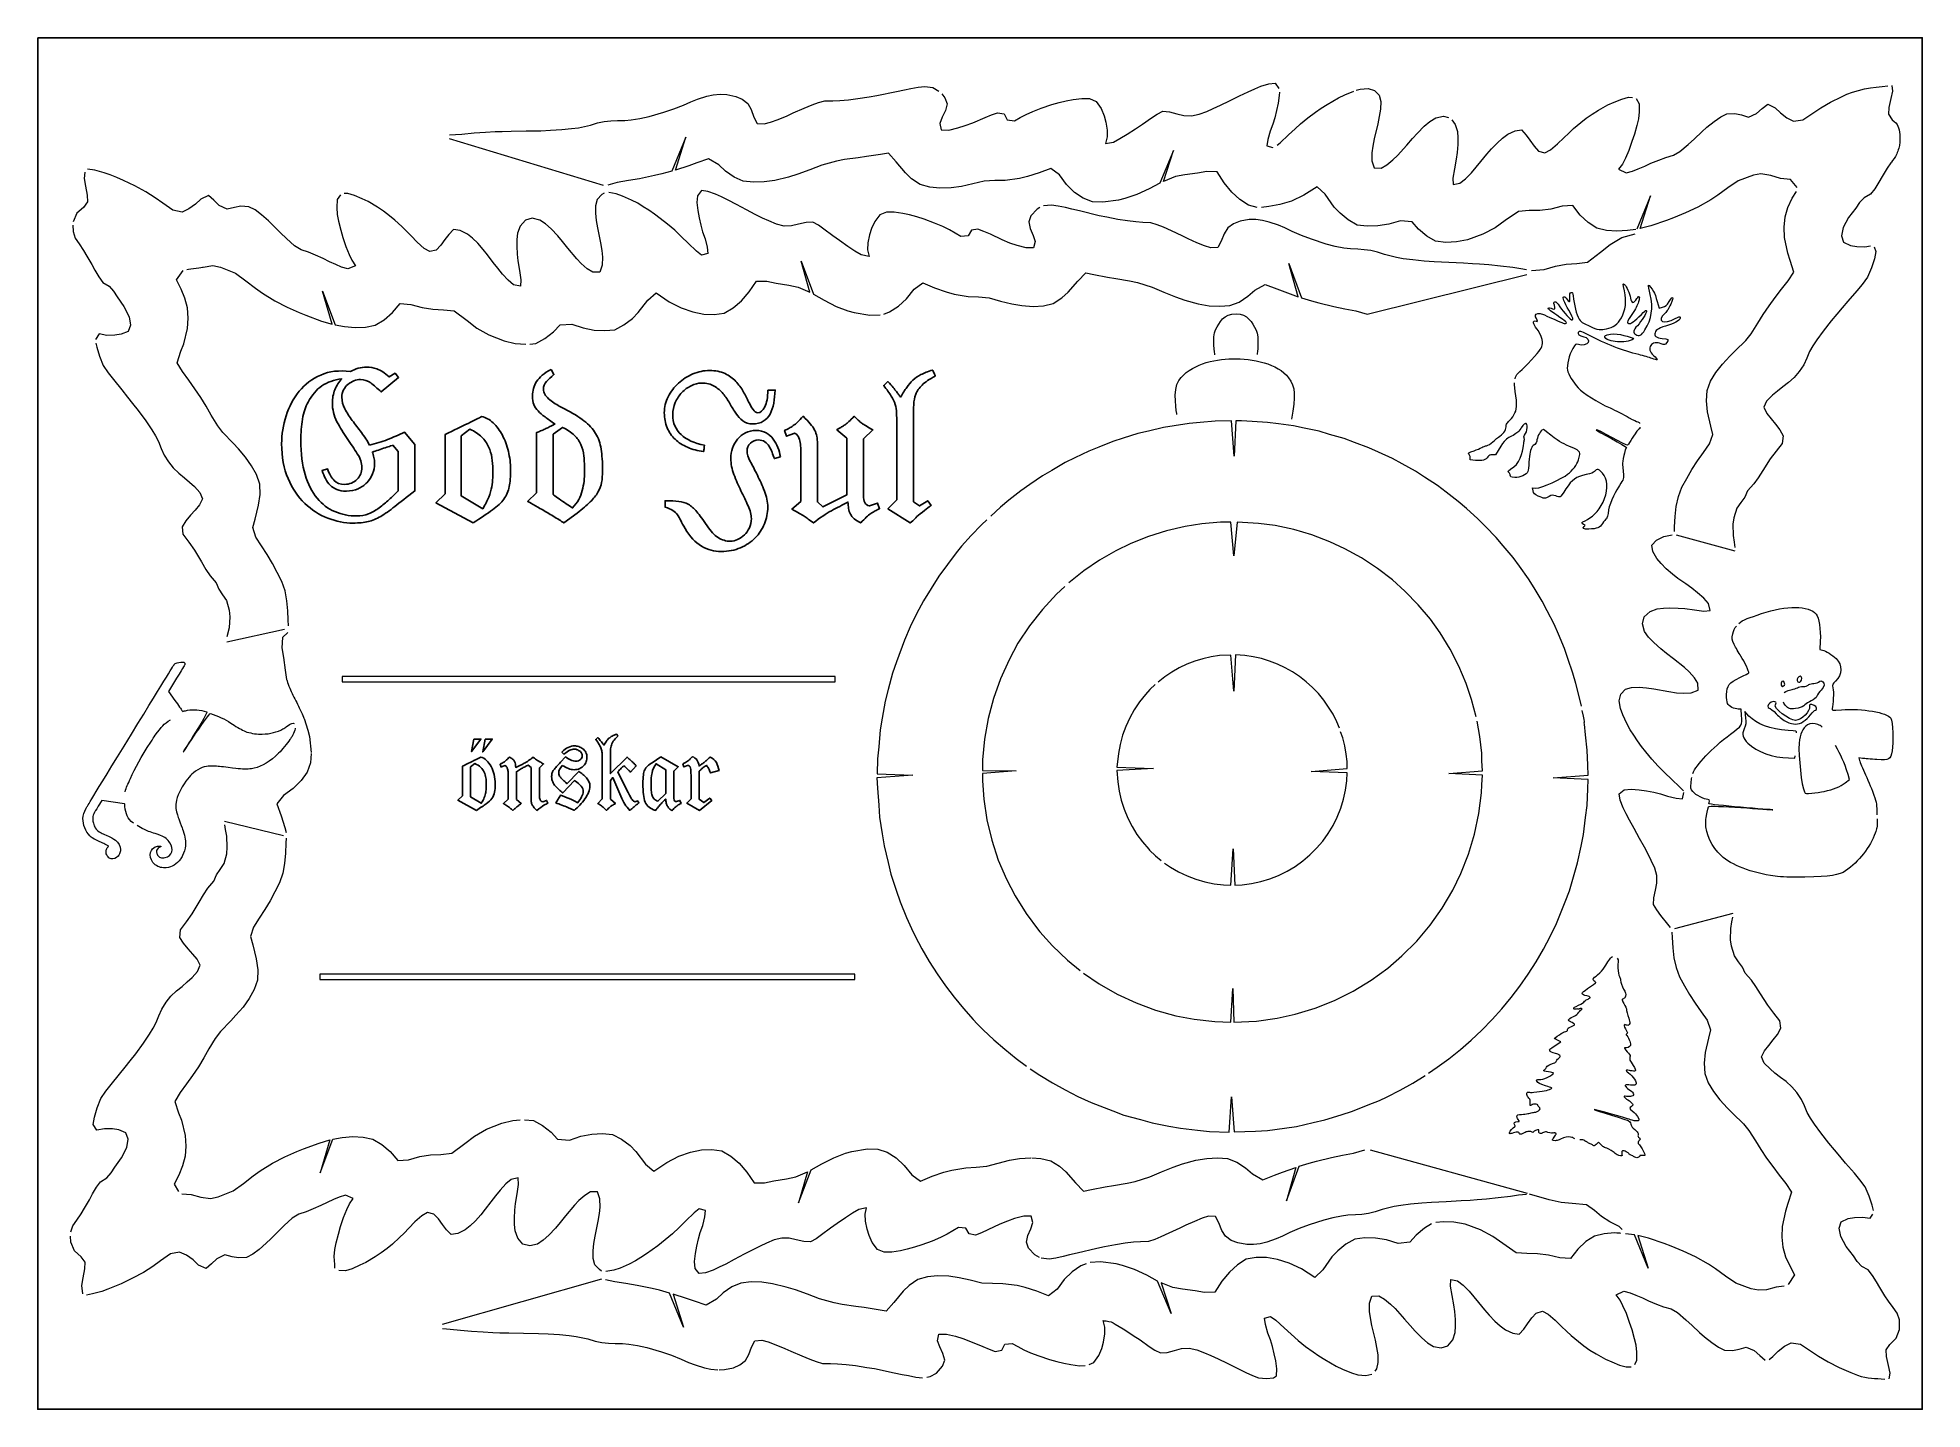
# Model space of a CAD drawing. Header units: millimetres. Extents: x -95 to 47, y 27 to 129.
import ezdxf

# ---------------------------------------------------------------- set-up
doc = ezdxf.new("R2010")
doc.units = ezdxf.units.MM
doc.header["$MEASUREMENT"] = 0
doc.layers.add('Capa 1', color=7, linetype='Continuous')

msp = doc.modelspace()

# ---------------------------------------------------------------- linework, layer by layer
at = {"color": 3}
msp.add_lwpolyline([(-94.8498, 129.4434), (46.6645, 129.4434), (46.6645, 26.5097), (-94.8498, 26.5097)], close=True, dxfattribs=at)
at = {"layer": 'Capa 1', "color": 1, "lineweight": 18}
msp.add_lwpolyline([(-71.9987, 81.0924), (-34.9557, 81.0924), (-34.9557, 81.5086), (-71.9987, 81.5086), (-71.9987, 81.0924)], close=True, dxfattribs=at)
at = {"layer": 'Capa 1', "color": 1, "lineweight": 20}
msp.add_lwpolyline([(-73.6604, 58.7588), (-33.4844, 58.7588), (-33.4844, 59.1686), (-73.6604, 59.1686), (-73.6604, 58.7588)], close=True, dxfattribs=at)
at = {"layer": 'Capa 1', "color": 5, "lineweight": 18}
for points, knots in [([(-26.9548, 125.237), (-26.9548, 125.237), (-26.7217, 124.9264), (-26.7217, 124.9264), (-26.7217, 124.9264), (-26.7217, 124.9264), (-26.566, 124.4754), (-26.566, 124.4754), (-26.566, 124.4754), (-26.566, 124.4754), (-26.6955, 123.9789), (-26.6955, 123.9789), (-26.6955, 123.9789), (-26.6955, 123.9789), (-26.9382, 123.4728), (-26.9382, 123.4728), (-26.9382, 123.4728), (-26.9382, 123.4728), (-27.1013, 123.014), (-27.1013, 123.014), (-27.1013, 123.014), (-27.1013, 123.014), (-26.9965, 122.5318), (-26.9965, 122.5318), (-26.9965, 122.5318), (-26.9965, 122.5318), (-26.438, 122.514), (-26.438, 122.514), (-26.438, 122.514), (-26.438, 122.514), (-25.7449, 122.6759), (-25.7449, 122.6759), (-25.7449, 122.6759), (-25.7449, 122.6759), (-25.2122, 122.846), (-25.2122, 122.846), (-25.2122, 122.846), (-25.2122, 122.846), (-24.6199, 123.0658), (-24.6199, 123.0658), (-24.6199, 123.0658), (-24.6199, 123.0658), (-23.716, 123.4555), (-23.716, 123.4555), (-23.716, 123.4555), (-23.716, 123.4555), (-23.2237, 123.6564), (-23.2237, 123.6564), (-23.2237, 123.6564), (-23.2237, 123.6564), (-22.7684, 123.8121), (-22.7684, 123.8121), (-22.7684, 123.8121), (-22.7684, 123.8121), (-22.2819, 123.7188), (-22.2819, 123.7188), (-22.2819, 123.7188), (-22.2819, 123.7188), (-22.0482, 123.278), (-22.0482, 123.278), (-22.0482, 123.278), (-22.0482, 123.278), (-21.5065, 123.2141), (-21.5065, 123.2141), (-21.5065, 123.2141), (-21.5065, 123.2141), (-21.0836, 123.4542), (-21.0836, 123.4542), (-21.0836, 123.4542), (-21.0836, 123.4542), (-20.631, 123.6872), (-20.631, 123.6872), (-20.631, 123.6872), (-20.631, 123.6872), (-20.1303, 123.9172), (-20.1303, 123.9172), (-20.1303, 123.9172), (-20.1303, 123.9172), (-19.4873, 124.1583), (-19.4873, 124.1583), (-19.4873, 124.1583), (-19.4873, 124.1583), (-18.7089, 124.4271), (-18.7089, 124.4271), (-18.7089, 124.4271), (-18.7089, 124.4271), (-18.1536, 124.5828), (-18.1536, 124.5828), (-18.1536, 124.5828), (-18.1536, 124.5828), (-17.6138, 124.7105), (-17.6138, 124.7105), (-17.6138, 124.7105), (-17.6138, 124.7105), (-17.103, 124.807), (-17.103, 124.807), (-17.103, 124.807), (-17.103, 124.807), (-16.4487, 124.8884), (-16.4487, 124.8884), (-16.4487, 124.8884), (-16.4487, 124.8884), (-15.8683, 124.8747), (-15.8683, 124.8747), (-15.8683, 124.8747), (-15.8683, 124.8747), (-15.3684, 124.6548), (-15.3684, 124.6548), (-15.3684, 124.6548), (-15.3684, 124.6548), (-15.0049, 124.1268), (-15.0049, 124.1268), (-15.0049, 124.1268), (-15.0049, 124.1268), (-14.7766, 123.5904), (-14.7766, 123.5904), (-14.7766, 123.5904), (-14.7766, 123.5904), (-14.6461, 123.1175), (-14.6461, 123.1175), (-14.6461, 123.1175), (-14.6461, 123.1175), (-14.5505, 122.5088), (-14.5505, 122.5088), (-14.5505, 122.5088), (-14.5505, 122.5088), (-14.5425, 121.9936), (-14.5425, 121.9936), (-14.5425, 121.9936), (-14.5425, 121.9936), (-14.6641, 121.5026), (-14.6641, 121.5026), (-14.6641, 121.5026), (-14.6641, 121.5026), (-14.0628, 121.606), (-14.0628, 121.606), (-14.0628, 121.606), (-14.0628, 121.606), (-13.5933, 121.8715), (-13.5933, 121.8715), (-13.5933, 121.8715), (-13.5933, 121.8715), (-13.0455, 122.2036), (-13.0455, 122.2036), (-13.0455, 122.2036), (-13.0455, 122.2036), (-12.4076, 122.6136), (-12.4076, 122.6136), (-12.4076, 122.6136), (-12.4076, 122.6136), (-11.9002, 122.9575), (-11.9002, 122.9575), (-11.9002, 122.9575), (-11.9002, 122.9575), (-11.2187, 123.4357), (-11.2187, 123.4357), (-11.2187, 123.4357), (-11.2187, 123.4357), (-10.7893, 123.7182), (-10.7893, 123.7182), (-10.7893, 123.7182), (-10.7893, 123.7182), (-10.36, 123.9348), (-10.36, 123.9348), (-10.36, 123.9348), (-10.36, 123.9348), (-9.8591, 123.8928), (-9.8591, 123.8928), (-9.8591, 123.8928), (-9.8591, 123.8928), (-9.3056, 123.7389), (-9.3056, 123.7389), (-9.3056, 123.7389), (-9.3056, 123.7389), (-8.7839, 123.6012), (-8.7839, 123.6012), (-8.7839, 123.6012), (-8.7839, 123.6012), (-8.2117, 123.5706), (-8.2117, 123.5706), (-8.2117, 123.5706), (-8.2117, 123.5706), (-7.6415, 123.6968), (-7.6415, 123.6968), (-7.6415, 123.6968), (-7.6415, 123.6968), (-7.0489, 123.9175), (-7.0489, 123.9175), (-7.0489, 123.9175), (-7.0489, 123.9175), (-6.5828, 124.1227), (-6.5828, 124.1227), (-6.5828, 124.1227), (-6.5828, 124.1227), (-6.0278, 124.3823), (-6.0278, 124.3823), (-6.0278, 124.3823), (-6.0278, 124.3823), (-5.3694, 124.7004), (-5.3694, 124.7004), (-5.3694, 124.7004), (-5.3694, 124.7004), (-4.5952, 125.075), (-4.5952, 125.075), (-4.5952, 125.075), (-4.5952, 125.075), (-3.9533, 125.3882), (-3.9533, 125.3882), (-3.9533, 125.3882), (-3.9533, 125.3882), (-3.4616, 125.6124), (-3.4616, 125.6124), (-3.4616, 125.6124), (-3.4616, 125.6124), (-2.9933, 125.8061), (-2.9933, 125.8061), (-2.9933, 125.8061), (-2.9933, 125.8061), (-2.4139, 125.9944), (-2.4139, 125.9944), (-2.4139, 125.9944), (-2.4139, 125.9944), (-1.9224, 126.0405), (-1.9224, 126.0405), (-1.9224, 126.0405), (-1.9224, 126.0405), (-1.6456, 125.6404), (-1.6456, 125.6404)], [0, 0, 0, 0, 0.01724138, 0.01724138, 0.01724138, 0.01724138, 0.03448276, 0.03448276, 0.03448276, 0.03448276, 0.05172414, 0.05172414, 0.05172414, 0.05172414, 0.06896552, 0.06896552, 0.06896552, 0.06896552, 0.0862069, 0.0862069, 0.0862069, 0.0862069, 0.10344828, 0.10344828, 0.10344828, 0.10344828, 0.12068966, 0.12068966, 0.12068966, 0.12068966, 0.13793103, 0.13793103, 0.13793103, 0.13793103, 0.15517241, 0.15517241, 0.15517241, 0.15517241, 0.17241379, 0.17241379, 0.17241379, 0.17241379, 0.18965517, 0.18965517, 0.18965517, 0.18965517, 0.20689655, 0.20689655, 0.20689655, 0.20689655, 0.22413793, 0.22413793, 0.22413793, 0.22413793, 0.24137931, 0.24137931, 0.24137931, 0.24137931, 0.25862069, 0.25862069, 0.25862069, 0.25862069, 0.27586207, 0.27586207, 0.27586207, 0.27586207, 0.29310345, 0.29310345, 0.29310345, 0.29310345, 0.31034483, 0.31034483, 0.31034483, 0.31034483, 0.32758621, 0.32758621, 0.32758621, 0.32758621, 0.34482759, 0.34482759, 0.34482759, 0.34482759, 0.36206897, 0.36206897, 0.36206897, 0.36206897, 0.37931034, 0.37931034, 0.37931034, 0.37931034, 0.39655172, 0.39655172, 0.39655172, 0.39655172, 0.4137931, 0.4137931, 0.4137931, 0.4137931, 0.43103448, 0.43103448, 0.43103448, 0.43103448, 0.44827586, 0.44827586, 0.44827586, 0.44827586, 0.46551724, 0.46551724, 0.46551724, 0.46551724, 0.48275862, 0.48275862, 0.48275862, 0.48275862, 0.5, 0.5, 0.5, 0.5, 0.51724138, 0.51724138, 0.51724138, 0.51724138, 0.53448276, 0.53448276, 0.53448276, 0.53448276, 0.55172414, 0.55172414, 0.55172414, 0.55172414, 0.56896552, 0.56896552, 0.56896552, 0.56896552, 0.5862069, 0.5862069, 0.5862069, 0.5862069, 0.60344828, 0.60344828, 0.60344828, 0.60344828, 0.62068966, 0.62068966, 0.62068966, 0.62068966, 0.63793103, 0.63793103, 0.63793103, 0.63793103, 0.65517241, 0.65517241, 0.65517241, 0.65517241, 0.67241379, 0.67241379, 0.67241379, 0.67241379, 0.68965517, 0.68965517, 0.68965517, 0.68965517, 0.70689655, 0.70689655, 0.70689655, 0.70689655, 0.72413793, 0.72413793, 0.72413793, 0.72413793, 0.74137931, 0.74137931, 0.74137931, 0.74137931, 0.75862069, 0.75862069, 0.75862069, 0.75862069, 0.77586207, 0.77586207, 0.77586207, 0.77586207, 0.79310345, 0.79310345, 0.79310345, 0.79310345, 0.81034483, 0.81034483, 0.81034483, 0.81034483, 0.82758621, 0.82758621, 0.82758621, 0.82758621, 0.84482759, 0.84482759, 0.84482759, 0.84482759, 0.86206897, 0.86206897, 0.86206897, 0.86206897, 0.87931034, 0.87931034, 0.87931034, 0.87931034, 0.89655172, 0.89655172, 0.89655172, 0.89655172, 0.9137931, 0.9137931, 0.9137931, 0.9137931, 0.93103448, 0.93103448, 0.93103448, 0.93103448, 0.94827586, 0.94827586, 0.94827586, 0.94827586, 0.96551724, 0.96551724, 0.96551724, 0.96551724, 1, 1, 1, 1]), ([(-63.9379, 122.1539), (-63.9379, 122.1539), (-63.4753, 122.1757), (-63.4753, 122.1757), (-63.4753, 122.1757), (-63.4753, 122.1757), (-63.0114, 122.2116), (-63.0114, 122.2116), (-63.0114, 122.2116), (-63.0114, 122.2116), (-62.0875, 122.2956), (-62.0875, 122.2956), (-62.0875, 122.2956), (-62.0875, 122.2956), (-61.213, 122.3592), (-61.213, 122.3592), (-61.213, 122.3592), (-61.213, 122.3592), (-60.4939, 122.3927), (-60.4939, 122.3927), (-60.4939, 122.3927), (-60.4939, 122.3927), (-59.963, 122.4114), (-59.963, 122.4114), (-59.963, 122.4114), (-59.963, 122.4114), (-59.2911, 122.4269), (-59.2911, 122.4269), (-59.2911, 122.4269), (-59.2911, 122.4269), (-58.1825, 122.4487), (-58.1825, 122.4487), (-58.1825, 122.4487), (-58.1825, 122.4487), (-57.0805, 122.4647), (-57.0805, 122.4647), (-57.0805, 122.4647), (-57.0805, 122.4647), (-56.342, 122.4946), (-56.342, 122.4946), (-56.342, 122.4946), (-56.342, 122.4946), (-55.4966, 122.5469), (-55.4966, 122.5469), (-55.4966, 122.5469), (-55.4966, 122.5469), (-54.7663, 122.6178), (-54.7663, 122.6178), (-54.7663, 122.6178), (-54.7663, 122.6178), (-54.2449, 122.6878), (-54.2449, 122.6878), (-54.2449, 122.6878), (-54.2449, 122.6878), (-53.3516, 122.8819), (-53.3516, 122.8819), (-53.3516, 122.8819), (-53.3516, 122.8819), (-52.8211, 123.0437), (-52.8211, 123.0437), (-52.8211, 123.0437), (-52.8211, 123.0437), (-52.3012, 123.1454), (-52.3012, 123.1454), (-52.3012, 123.1454), (-52.3012, 123.1454), (-51.8071, 123.1986), (-51.8071, 123.1986), (-51.8071, 123.1986), (-51.8071, 123.1986), (-51.3232, 123.2187), (-51.3232, 123.2187), (-51.3232, 123.2187), (-51.3232, 123.2187), (-50.7699, 123.2231), (-50.7699, 123.2231), (-50.7699, 123.2231), (-50.7699, 123.2231), (-50.2805, 123.2767), (-50.2805, 123.2767), (-50.2805, 123.2767), (-50.2805, 123.2767), (-49.6257, 123.3825), (-49.6257, 123.3825), (-49.6257, 123.3825), (-49.6257, 123.3825), (-48.9324, 123.5337), (-48.9324, 123.5337), (-48.9324, 123.5337), (-48.9324, 123.5337), (-47.825, 123.8529), (-47.825, 123.8529), (-47.825, 123.8529), (-47.825, 123.8529), (-47.0782, 124.1062), (-47.0782, 124.1062), (-47.0782, 124.1062), (-47.0782, 124.1062), (-46.362, 124.3884), (-46.362, 124.3884), (-46.362, 124.3884), (-46.362, 124.3884), (-45.806, 124.637), (-45.806, 124.637), (-45.806, 124.637), (-45.806, 124.637), (-45.3094, 124.8284), (-45.3094, 124.8284), (-45.3094, 124.8284), (-45.3094, 124.8284), (-44.6143, 125.0475), (-44.6143, 125.0475), (-44.6143, 125.0475), (-44.6143, 125.0475), (-44.1202, 125.1519), (-44.1202, 125.1519), (-44.1202, 125.1519), (-44.1202, 125.1519), (-43.5958, 125.2039), (-43.5958, 125.2039), (-43.5958, 125.2039), (-43.5958, 125.2039), (-43.104, 125.1794), (-43.104, 125.1794), (-43.104, 125.1794), (-43.104, 125.1794), (-42.4314, 125.0413), (-42.4314, 125.0413), (-42.4314, 125.0413), (-42.4314, 125.0413), (-41.9521, 124.8312), (-41.9521, 124.8312), (-41.9521, 124.8312), (-41.9521, 124.8312), (-41.5321, 124.5064), (-41.5321, 124.5064), (-41.5321, 124.5064), (-41.5321, 124.5064), (-41.2634, 124.0577), (-41.2634, 124.0577), (-41.2634, 124.0577), (-41.2634, 124.0577), (-41.0664, 123.4859), (-41.0664, 123.4859), (-41.0664, 123.4859), (-41.0664, 123.4859), (-40.8235, 123.0132), (-40.8235, 123.0132), (-40.8235, 123.0132), (-40.8235, 123.0132), (-40.3078, 122.9706), (-40.3078, 122.9706), (-40.3078, 122.9706), (-40.3078, 122.9706), (-39.817, 123.1043), (-39.817, 123.1043), (-39.817, 123.1043), (-39.817, 123.1043), (-39.2371, 123.317), (-39.2371, 123.317), (-39.2371, 123.317), (-39.2371, 123.317), (-38.5696, 123.5858), (-38.5696, 123.5858), (-38.5696, 123.5858), (-38.5696, 123.5858), (-38.1128, 123.801), (-38.1128, 123.801), (-38.1128, 123.801), (-38.1128, 123.801), (-37.2922, 124.1536), (-37.2922, 124.1536), (-37.2922, 124.1536), (-37.2922, 124.1536), (-36.6832, 124.402), (-36.6832, 124.402), (-36.6832, 124.402), (-36.6832, 124.402), (-36.2144, 124.5752), (-36.2144, 124.5752), (-36.2144, 124.5752), (-36.2144, 124.5752), (-35.7394, 124.7124), (-35.7394, 124.7124), (-35.7394, 124.7124), (-35.7394, 124.7124), (-35.1391, 124.7127), (-35.1391, 124.7127), (-35.1391, 124.7127), (-35.1391, 124.7127), (-34.6098, 124.7359), (-34.6098, 124.7359), (-34.6098, 124.7359), (-34.6098, 124.7359), (-33.9738, 124.7934), (-33.9738, 124.7934), (-33.9738, 124.7934), (-33.9738, 124.7934), (-33.2541, 124.8822), (-33.2541, 124.8822), (-33.2541, 124.8822), (-33.2541, 124.8822), (-32.4131, 125.0165), (-32.4131, 125.0165), (-32.4131, 125.0165), (-32.4131, 125.0165), (-31.8301, 125.1096), (-31.8301, 125.1096), (-31.8301, 125.1096), (-31.8301, 125.1096), (-30.3511, 125.4184), (-30.3511, 125.4184), (-30.3511, 125.4184), (-30.3511, 125.4184), (-29.7674, 125.5374), (-29.7674, 125.5374), (-29.7674, 125.5374), (-29.7674, 125.5374), (-29.2957, 125.636), (-29.2957, 125.636), (-29.2957, 125.636), (-29.2957, 125.636), (-28.7275, 125.7375), (-28.7275, 125.7375), (-28.7275, 125.7375), (-28.7275, 125.7375), (-28.236, 125.7906), (-28.236, 125.7906), (-28.236, 125.7906), (-28.236, 125.7906), (-27.6462, 125.7092), (-27.6462, 125.7092), (-27.6462, 125.7092), (-27.6462, 125.7092), (-27.1818, 125.4397), (-27.1818, 125.4397)], [0, 0, 0, 0, 0.01666667, 0.01666667, 0.01666667, 0.01666667, 0.03333333, 0.03333333, 0.03333333, 0.03333333, 0.05, 0.05, 0.05, 0.05, 0.06666667, 0.06666667, 0.06666667, 0.06666667, 0.08333333, 0.08333333, 0.08333333, 0.08333333, 0.1, 0.1, 0.1, 0.1, 0.11666667, 0.11666667, 0.11666667, 0.11666667, 0.13333333, 0.13333333, 0.13333333, 0.13333333, 0.15, 0.15, 0.15, 0.15, 0.16666667, 0.16666667, 0.16666667, 0.16666667, 0.18333333, 0.18333333, 0.18333333, 0.18333333, 0.2, 0.2, 0.2, 0.2, 0.21666667, 0.21666667, 0.21666667, 0.21666667, 0.23333333, 0.23333333, 0.23333333, 0.23333333, 0.25, 0.25, 0.25, 0.25, 0.26666667, 0.26666667, 0.26666667, 0.26666667, 0.28333333, 0.28333333, 0.28333333, 0.28333333, 0.3, 0.3, 0.3, 0.3, 0.31666667, 0.31666667, 0.31666667, 0.31666667, 0.33333333, 0.33333333, 0.33333333, 0.33333333, 0.35, 0.35, 0.35, 0.35, 0.36666667, 0.36666667, 0.36666667, 0.36666667, 0.38333333, 0.38333333, 0.38333333, 0.38333333, 0.4, 0.4, 0.4, 0.4, 0.41666667, 0.41666667, 0.41666667, 0.41666667, 0.43333333, 0.43333333, 0.43333333, 0.43333333, 0.45, 0.45, 0.45, 0.45, 0.46666667, 0.46666667, 0.46666667, 0.46666667, 0.48333333, 0.48333333, 0.48333333, 0.48333333, 0.5, 0.5, 0.5, 0.5, 0.51666667, 0.51666667, 0.51666667, 0.51666667, 0.53333333, 0.53333333, 0.53333333, 0.53333333, 0.55, 0.55, 0.55, 0.55, 0.56666667, 0.56666667, 0.56666667, 0.56666667, 0.58333333, 0.58333333, 0.58333333, 0.58333333, 0.6, 0.6, 0.6, 0.6, 0.61666667, 0.61666667, 0.61666667, 0.61666667, 0.63333333, 0.63333333, 0.63333333, 0.63333333, 0.65, 0.65, 0.65, 0.65, 0.66666667, 0.66666667, 0.66666667, 0.66666667, 0.68333333, 0.68333333, 0.68333333, 0.68333333, 0.7, 0.7, 0.7, 0.7, 0.71666667, 0.71666667, 0.71666667, 0.71666667, 0.73333333, 0.73333333, 0.73333333, 0.73333333, 0.75, 0.75, 0.75, 0.75, 0.76666667, 0.76666667, 0.76666667, 0.76666667, 0.78333333, 0.78333333, 0.78333333, 0.78333333, 0.8, 0.8, 0.8, 0.8, 0.81666667, 0.81666667, 0.81666667, 0.81666667, 0.83333333, 0.83333333, 0.83333333, 0.83333333, 0.85, 0.85, 0.85, 0.85, 0.86666667, 0.86666667, 0.86666667, 0.86666667, 0.88333333, 0.88333333, 0.88333333, 0.88333333, 0.9, 0.9, 0.9, 0.9, 0.91666667, 0.91666667, 0.91666667, 0.91666667, 0.93333333, 0.93333333, 0.93333333, 0.93333333, 0.95, 0.95, 0.95, 0.95, 0.96666667, 0.96666667, 0.96666667, 0.96666667, 1, 1, 1, 1]), ([(-1.5915, 125.3678), (-1.5915, 125.3678), (-1.617, 125.1191), (-1.617, 125.1191), (-1.617, 125.1191), (-1.617, 125.1191), (-1.7056, 124.5339), (-1.7056, 124.5339), (-1.7056, 124.5339), (-1.7056, 124.5339), (-1.8179, 123.9878), (-1.8179, 123.9878), (-1.8179, 123.9878), (-1.8179, 123.9878), (-1.9574, 123.4379), (-1.9574, 123.4379), (-1.9574, 123.4379), (-1.9574, 123.4379), (-2.1112, 122.952), (-2.1112, 122.952), (-2.1112, 122.952), (-2.1112, 122.952), (-2.3146, 122.4365), (-2.3146, 122.4365), (-2.3146, 122.4365), (-2.3146, 122.4365), (-2.4899, 121.7922), (-2.4899, 121.7922), (-2.4899, 121.7922), (-2.4899, 121.7922), (-2.5644, 121.3203), (-2.5644, 121.3203), (-2.5644, 121.3203), (-2.5644, 121.3203), (-2.0963, 121.1918), (-2.0963, 121.1918)], [0, 0, 0, 0, 0.1, 0.1, 0.1, 0.1, 0.2, 0.2, 0.2, 0.2, 0.3, 0.3, 0.3, 0.3, 0.4, 0.4, 0.4, 0.4, 0.5, 0.5, 0.5, 0.5, 0.6, 0.6, 0.6, 0.6, 0.7, 0.7, 0.7, 0.7, 0.8, 0.8, 0.8, 0.8, 1, 1, 1, 1]), ([(-1.786, 121.3764), (-1.786, 121.3764), (-1.5587, 121.5635), (-1.5587, 121.5635), (-1.5587, 121.5635), (-1.5587, 121.5635), (-0.9266, 122.1426), (-0.9266, 122.1426), (-0.9266, 122.1426), (-0.9266, 122.1426), (-0.4171, 122.6114), (-0.4171, 122.6114), (-0.4171, 122.6114), (-0.4171, 122.6114), (-0.0192, 122.9905), (-0.0192, 122.9905), (-0.0192, 122.9905), (-0.0192, 122.9905), (0.5344, 123.4348), (0.5344, 123.4348), (0.5344, 123.4348), (0.5344, 123.4348), (1.098, 123.8524), (1.098, 123.8524), (1.098, 123.8524), (1.098, 123.8524), (1.5324, 124.1512), (1.5324, 124.1512), (1.5324, 124.1512), (1.5324, 124.1512), (1.9655, 124.429), (1.9655, 124.429), (1.9655, 124.429), (1.9655, 124.429), (2.3942, 124.6836), (2.3942, 124.6836), (2.3942, 124.6836), (2.3942, 124.6836), (2.8195, 124.9297), (2.8195, 124.9297), (2.8195, 124.9297), (2.8195, 124.9297), (3.3091, 125.1578), (3.3091, 125.1578), (3.3091, 125.1578), (3.3091, 125.1578), (3.9726, 125.4349), (3.9726, 125.4349)], [0, 0, 0, 0, 0.07692308, 0.07692308, 0.07692308, 0.07692308, 0.15384615, 0.15384615, 0.15384615, 0.15384615, 0.23076923, 0.23076923, 0.23076923, 0.23076923, 0.30769231, 0.30769231, 0.30769231, 0.30769231, 0.38461538, 0.38461538, 0.38461538, 0.38461538, 0.46153846, 0.46153846, 0.46153846, 0.46153846, 0.53846154, 0.53846154, 0.53846154, 0.53846154, 0.61538462, 0.61538462, 0.61538462, 0.61538462, 0.69230769, 0.69230769, 0.69230769, 0.69230769, 0.76923077, 0.76923077, 0.76923077, 0.76923077, 0.84615385, 0.84615385, 0.84615385, 0.84615385, 1, 1, 1, 1]), ([(4.146, 125.5041), (4.146, 125.5041), (4.464, 125.5842), (4.464, 125.5842), (4.464, 125.5842), (4.464, 125.5842), (5.0526, 125.6261), (5.0526, 125.6261), (5.0526, 125.6261), (5.0526, 125.6261), (5.54, 125.4879), (5.54, 125.4879), (5.54, 125.4879), (5.54, 125.4879), (5.882, 125.1245), (5.882, 125.1245), (5.882, 125.1245), (5.882, 125.1245), (5.9935, 124.6442), (5.9935, 124.6442), (5.9935, 124.6442), (5.9935, 124.6442), (5.9751, 124.082), (5.9751, 124.082), (5.9751, 124.082), (5.9751, 124.082), (5.8923, 123.5333), (5.8923, 123.5333), (5.8923, 123.5333), (5.8923, 123.5333), (5.7795, 122.9797), (5.7795, 122.9797), (5.7795, 122.9797), (5.7795, 122.9797), (5.5154, 121.8642), (5.5154, 121.8642), (5.5154, 121.8642), (5.5154, 121.8642), (5.4044, 121.2948), (5.4044, 121.2948), (5.4044, 121.2948), (5.4044, 121.2948), (5.3374, 120.8138), (5.3374, 120.8138), (5.3374, 120.8138), (5.3374, 120.8138), (5.3299, 120.2011), (5.3299, 120.2011), (5.3299, 120.2011), (5.3299, 120.2011), (5.4986, 119.6689), (5.4986, 119.6689), (5.4986, 119.6689), (5.4986, 119.6689), (6.0275, 119.6529), (6.0275, 119.6529), (6.0275, 119.6529), (6.0275, 119.6529), (6.4505, 119.8966), (6.4505, 119.8966), (6.4505, 119.8966), (6.4505, 119.8966), (6.9177, 120.2747), (6.9177, 120.2747), (6.9177, 120.2747), (6.9177, 120.2747), (7.2657, 120.6048), (7.2657, 120.6048), (7.2657, 120.6048), (7.2657, 120.6048), (7.9577, 121.389), (7.9577, 121.389), (7.9577, 121.389), (7.9577, 121.389), (8.3783, 121.8744), (8.3783, 121.8744), (8.3783, 121.8744), (8.3783, 121.8744), (8.7498, 122.291), (8.7498, 122.291), (8.7498, 122.291), (8.7498, 122.291), (9.2538, 122.7983), (9.2538, 122.7983), (9.2538, 122.7983), (9.2538, 122.7983), (9.688, 123.1599), (9.688, 123.1599), (9.688, 123.1599), (9.688, 123.1599), (10.1323, 123.4364), (10.1323, 123.4364), (10.1323, 123.4364), (10.1323, 123.4364), (10.7162, 123.5472), (10.7162, 123.5472), (10.7162, 123.5472), (10.7162, 123.5472), (11.0938, 123.4584), (11.0938, 123.4584)], [0, 0, 0, 0, 0.03846154, 0.03846154, 0.03846154, 0.03846154, 0.07692308, 0.07692308, 0.07692308, 0.07692308, 0.11538462, 0.11538462, 0.11538462, 0.11538462, 0.15384615, 0.15384615, 0.15384615, 0.15384615, 0.19230769, 0.19230769, 0.19230769, 0.19230769, 0.23076923, 0.23076923, 0.23076923, 0.23076923, 0.26923077, 0.26923077, 0.26923077, 0.26923077, 0.30769231, 0.30769231, 0.30769231, 0.30769231, 0.34615385, 0.34615385, 0.34615385, 0.34615385, 0.38461538, 0.38461538, 0.38461538, 0.38461538, 0.42307692, 0.42307692, 0.42307692, 0.42307692, 0.46153846, 0.46153846, 0.46153846, 0.46153846, 0.5, 0.5, 0.5, 0.5, 0.53846154, 0.53846154, 0.53846154, 0.53846154, 0.57692308, 0.57692308, 0.57692308, 0.57692308, 0.61538462, 0.61538462, 0.61538462, 0.61538462, 0.65384615, 0.65384615, 0.65384615, 0.65384615, 0.69230769, 0.69230769, 0.69230769, 0.69230769, 0.73076923, 0.73076923, 0.73076923, 0.73076923, 0.76923077, 0.76923077, 0.76923077, 0.76923077, 0.80769231, 0.80769231, 0.80769231, 0.80769231, 0.84615385, 0.84615385, 0.84615385, 0.84615385, 0.88461538, 0.88461538, 0.88461538, 0.88461538, 0.92307692, 0.92307692, 0.92307692, 0.92307692, 1, 1, 1, 1]), ([(11.339, 123.2746), (11.339, 123.2746), (11.5914, 122.9354), (11.5914, 122.9354), (11.5914, 122.9354), (11.5914, 122.9354), (11.7613, 122.3986), (11.7613, 122.3986), (11.7613, 122.3986), (11.7613, 122.3986), (11.7995, 121.9213), (11.7995, 121.9213), (11.7995, 121.9213), (11.7995, 121.9213), (11.7938, 121.4281), (11.7938, 121.4281), (11.7938, 121.4281), (11.7938, 121.4281), (11.7411, 120.8254), (11.7411, 120.8254), (11.7411, 120.8254), (11.7411, 120.8254), (11.6727, 120.3286), (11.6727, 120.3286), (11.6727, 120.3286), (11.6727, 120.3286), (11.5277, 119.61), (11.5277, 119.61), (11.5277, 119.61), (11.5277, 119.61), (11.4009, 118.9117), (11.4009, 118.9117), (11.4009, 118.9117), (11.4009, 118.9117), (11.4272, 118.429), (11.4272, 118.429), (11.4272, 118.429), (11.4272, 118.429), (11.9441, 118.5196), (11.9441, 118.5196), (11.9441, 118.5196), (11.9441, 118.5196), (12.3659, 118.8501), (12.3659, 118.8501), (12.3659, 118.8501), (12.3659, 118.8501), (12.8042, 119.2938), (12.8042, 119.2938), (12.8042, 119.2938), (12.8042, 119.2938), (13.1646, 119.717), (13.1646, 119.717), (13.1646, 119.717), (13.1646, 119.717), (13.5193, 120.1453), (13.5193, 120.1453), (13.5193, 120.1453), (13.5193, 120.1453), (13.9602, 120.6995), (13.9602, 120.6995), (13.9602, 120.6995), (13.9602, 120.6995), (14.31, 121.0976), (14.31, 121.0976), (14.31, 121.0976), (14.31, 121.0976), (14.7367, 121.5396), (14.7367, 121.5396), (14.7367, 121.5396), (14.7367, 121.5396), (15.1399, 121.9066), (15.1399, 121.9066), (15.1399, 121.9066), (15.1399, 121.9066), (15.5318, 122.2031), (15.5318, 122.2031), (15.5318, 122.2031), (15.5318, 122.2031), (16.0846, 122.4591), (16.0846, 122.4591), (16.0846, 122.4591), (16.0846, 122.4591), (16.574, 122.519), (16.574, 122.519), (16.574, 122.519), (16.574, 122.519), (16.9253, 122.141), (16.9253, 122.141), (16.9253, 122.141), (16.9253, 122.141), (17.2001, 121.7446), (17.2001, 121.7446), (17.2001, 121.7446), (17.2001, 121.7446), (17.5078, 121.3), (17.5078, 121.3), (17.5078, 121.3), (17.5078, 121.3), (17.8406, 120.9357), (17.8406, 120.9357), (17.8406, 120.9357), (17.8406, 120.9357), (18.3179, 120.8057), (18.3179, 120.8057), (18.3179, 120.8057), (18.3179, 120.8057), (18.746, 121.0284), (18.746, 121.0284), (18.746, 121.0284), (18.746, 121.0284), (19.2759, 121.4749), (19.2759, 121.4749), (19.2759, 121.4749), (19.2759, 121.4749), (19.748, 121.9417), (19.748, 121.9417), (19.748, 121.9417), (19.748, 121.9417), (20.1198, 122.2879), (20.1198, 122.2879), (20.1198, 122.2879), (20.1198, 122.2879), (20.478, 122.619), (20.478, 122.619), (20.478, 122.619), (20.478, 122.619), (21.0222, 123.0837), (21.0222, 123.0837), (21.0222, 123.0837), (21.0222, 123.0837), (21.4288, 123.3975), (21.4288, 123.3975), (21.4288, 123.3975), (21.4288, 123.3975), (21.8862, 123.7173), (21.8862, 123.7173), (21.8862, 123.7173), (21.8862, 123.7173), (22.3535, 124.0067), (22.3535, 124.0067), (22.3535, 124.0067), (22.3535, 124.0067), (23.0495, 124.4011), (23.0495, 124.4011), (23.0495, 124.4011), (23.0495, 124.4011), (23.518, 124.6007), (23.518, 124.6007), (23.518, 124.6007), (23.518, 124.6007), (24.099, 124.8388), (24.099, 124.8388), (24.099, 124.8388), (24.099, 124.8388), (24.6103, 124.9694), (24.6103, 124.9694), (24.6103, 124.9694), (24.6103, 124.9694), (24.9099, 124.9572), (24.9099, 124.9572)], [0, 0, 0, 0, 0.02439024, 0.02439024, 0.02439024, 0.02439024, 0.04878049, 0.04878049, 0.04878049, 0.04878049, 0.07317073, 0.07317073, 0.07317073, 0.07317073, 0.09756098, 0.09756098, 0.09756098, 0.09756098, 0.12195122, 0.12195122, 0.12195122, 0.12195122, 0.14634146, 0.14634146, 0.14634146, 0.14634146, 0.17073171, 0.17073171, 0.17073171, 0.17073171, 0.19512195, 0.19512195, 0.19512195, 0.19512195, 0.2195122, 0.2195122, 0.2195122, 0.2195122, 0.24390244, 0.24390244, 0.24390244, 0.24390244, 0.26829268, 0.26829268, 0.26829268, 0.26829268, 0.29268293, 0.29268293, 0.29268293, 0.29268293, 0.31707317, 0.31707317, 0.31707317, 0.31707317, 0.34146341, 0.34146341, 0.34146341, 0.34146341, 0.36585366, 0.36585366, 0.36585366, 0.36585366, 0.3902439, 0.3902439, 0.3902439, 0.3902439, 0.41463415, 0.41463415, 0.41463415, 0.41463415, 0.43902439, 0.43902439, 0.43902439, 0.43902439, 0.46341463, 0.46341463, 0.46341463, 0.46341463, 0.48780488, 0.48780488, 0.48780488, 0.48780488, 0.51219512, 0.51219512, 0.51219512, 0.51219512, 0.53658537, 0.53658537, 0.53658537, 0.53658537, 0.56097561, 0.56097561, 0.56097561, 0.56097561, 0.58536585, 0.58536585, 0.58536585, 0.58536585, 0.6097561, 0.6097561, 0.6097561, 0.6097561, 0.63414634, 0.63414634, 0.63414634, 0.63414634, 0.65853659, 0.65853659, 0.65853659, 0.65853659, 0.68292683, 0.68292683, 0.68292683, 0.68292683, 0.70731707, 0.70731707, 0.70731707, 0.70731707, 0.73170732, 0.73170732, 0.73170732, 0.73170732, 0.75609756, 0.75609756, 0.75609756, 0.75609756, 0.7804878, 0.7804878, 0.7804878, 0.7804878, 0.80487805, 0.80487805, 0.80487805, 0.80487805, 0.82926829, 0.82926829, 0.82926829, 0.82926829, 0.85365854, 0.85365854, 0.85365854, 0.85365854, 0.87804878, 0.87804878, 0.87804878, 0.87804878, 0.90243902, 0.90243902, 0.90243902, 0.90243902, 0.92682927, 0.92682927, 0.92682927, 0.92682927, 0.95121951, 0.95121951, 0.95121951, 0.95121951, 1, 1, 1, 1]), ([(25.1856, 124.8832), (25.1856, 124.8832), (25.3943, 124.4744), (25.3943, 124.4744), (25.3943, 124.4744), (25.3943, 124.4744), (25.4059, 123.8792), (25.4059, 123.8792), (25.4059, 123.8792), (25.4059, 123.8792), (25.3422, 123.354), (25.3422, 123.354), (25.3422, 123.354), (25.3422, 123.354), (25.2332, 122.8621), (25.2332, 122.8621), (25.2332, 122.8621), (25.2332, 122.8621), (25.0495, 122.2023), (25.0495, 122.2023), (25.0495, 122.2023), (25.0495, 122.2023), (24.8651, 121.6466), (24.8651, 121.6466), (24.8651, 121.6466), (24.8651, 121.6466), (24.619, 120.9825), (24.619, 120.9825), (24.619, 120.9825), (24.619, 120.9825), (24.3656, 120.3936), (24.3656, 120.3936), (24.3656, 120.3936), (24.3656, 120.3936), (24.149, 119.9647), (24.149, 119.9647), (24.149, 119.9647), (24.149, 119.9647), (23.863, 119.5662), (23.863, 119.5662), (23.863, 119.5662), (23.863, 119.5662), (24.425, 119.302), (24.425, 119.302), (24.425, 119.302), (24.425, 119.302), (24.8925, 119.4298), (24.8925, 119.4298), (24.8925, 119.4298), (24.8925, 119.4298), (25.3405, 119.5978), (25.3405, 119.5978), (25.3405, 119.5978), (25.3405, 119.5978), (25.8241, 119.7996), (25.8241, 119.7996), (25.8241, 119.7996), (25.8241, 119.7996), (26.2874, 120.0232), (26.2874, 120.0232), (26.2874, 120.0232), (26.2874, 120.0232), (26.8787, 120.2602), (26.8787, 120.2602), (26.8787, 120.2602), (26.8787, 120.2602), (27.4081, 120.4605), (27.4081, 120.4605), (27.4081, 120.4605), (27.4081, 120.4605), (27.9755, 120.6165), (27.9755, 120.6165), (27.9755, 120.6165), (27.9755, 120.6165), (28.4693, 120.9066), (28.4693, 120.9066), (28.4693, 120.9066), (28.4693, 120.9066), (29.0918, 121.4385), (29.0918, 121.4385), (29.0918, 121.4385), (29.0918, 121.4385), (29.5527, 121.8603), (29.5527, 121.8603), (29.5527, 121.8603), (29.5527, 121.8603), (30.1203, 122.3905), (30.1203, 122.3905), (30.1203, 122.3905), (30.1203, 122.3905), (30.4931, 122.7221), (30.4931, 122.7221), (30.4931, 122.7221), (30.4931, 122.7221), (31.0295, 123.1585), (31.0295, 123.1585), (31.0295, 123.1585), (31.0295, 123.1585), (31.5288, 123.5096), (31.5288, 123.5096), (31.5288, 123.5096), (31.5288, 123.5096), (31.9898, 123.73), (31.9898, 123.73), (31.9898, 123.73), (31.9898, 123.73), (32.591, 123.7537), (32.591, 123.7537), (32.591, 123.7537), (32.591, 123.7537), (33.0816, 123.6473), (33.0816, 123.6473), (33.0816, 123.6473), (33.0816, 123.6473), (33.6249, 123.4919), (33.6249, 123.4919), (33.6249, 123.4919), (33.6249, 123.4919), (34.2254, 123.7565), (34.2254, 123.7565), (34.2254, 123.7565), (34.2254, 123.7565), (34.6393, 124.1269), (34.6393, 124.1269), (34.6393, 124.1269), (34.6393, 124.1269), (35.057, 124.4662), (35.057, 124.4662), (35.057, 124.4662), (35.057, 124.4662), (35.6193, 124.1921), (35.6193, 124.1921), (35.6193, 124.1921), (35.6193, 124.1921), (36.0057, 123.7953), (36.0057, 123.7953), (36.0057, 123.7953), (36.0057, 123.7953), (36.4957, 123.4269), (36.4957, 123.4269), (36.4957, 123.4269), (36.4957, 123.4269), (37.0026, 123.169), (37.0026, 123.169), (37.0026, 123.169), (37.0026, 123.169), (37.6957, 123.2775), (37.6957, 123.2775), (37.6957, 123.2775), (37.6957, 123.2775), (38.4531, 123.7803), (38.4531, 123.7803), (38.4531, 123.7803), (38.4531, 123.7803), (39.0416, 124.1817), (39.0416, 124.1817), (39.0416, 124.1817), (39.0416, 124.1817), (39.7751, 124.6037), (39.7751, 124.6037), (39.7751, 124.6037), (39.7751, 124.6037), (40.601, 125.0189), (40.601, 125.0189), (40.601, 125.0189), (41.6612, 125.5817), (42.952, 125.7208), (44.0862, 125.8304)], [0, 0, 0, 0, 0.02325581, 0.02325581, 0.02325581, 0.02325581, 0.04651163, 0.04651163, 0.04651163, 0.04651163, 0.06976744, 0.06976744, 0.06976744, 0.06976744, 0.09302326, 0.09302326, 0.09302326, 0.09302326, 0.11627907, 0.11627907, 0.11627907, 0.11627907, 0.13953488, 0.13953488, 0.13953488, 0.13953488, 0.1627907, 0.1627907, 0.1627907, 0.1627907, 0.18604651, 0.18604651, 0.18604651, 0.18604651, 0.20930233, 0.20930233, 0.20930233, 0.20930233, 0.23255814, 0.23255814, 0.23255814, 0.23255814, 0.25581395, 0.25581395, 0.25581395, 0.25581395, 0.27906977, 0.27906977, 0.27906977, 0.27906977, 0.30232558, 0.30232558, 0.30232558, 0.30232558, 0.3255814, 0.3255814, 0.3255814, 0.3255814, 0.34883721, 0.34883721, 0.34883721, 0.34883721, 0.37209302, 0.37209302, 0.37209302, 0.37209302, 0.39534884, 0.39534884, 0.39534884, 0.39534884, 0.41860465, 0.41860465, 0.41860465, 0.41860465, 0.44186047, 0.44186047, 0.44186047, 0.44186047, 0.46511628, 0.46511628, 0.46511628, 0.46511628, 0.48837209, 0.48837209, 0.48837209, 0.48837209, 0.51162791, 0.51162791, 0.51162791, 0.51162791, 0.53488372, 0.53488372, 0.53488372, 0.53488372, 0.55813953, 0.55813953, 0.55813953, 0.55813953, 0.58139535, 0.58139535, 0.58139535, 0.58139535, 0.60465116, 0.60465116, 0.60465116, 0.60465116, 0.62790698, 0.62790698, 0.62790698, 0.62790698, 0.65116279, 0.65116279, 0.65116279, 0.65116279, 0.6744186, 0.6744186, 0.6744186, 0.6744186, 0.69767442, 0.69767442, 0.69767442, 0.69767442, 0.72093023, 0.72093023, 0.72093023, 0.72093023, 0.74418605, 0.74418605, 0.74418605, 0.74418605, 0.76744186, 0.76744186, 0.76744186, 0.76744186, 0.79069767, 0.79069767, 0.79069767, 0.79069767, 0.81395349, 0.81395349, 0.81395349, 0.81395349, 0.8372093, 0.8372093, 0.8372093, 0.8372093, 0.86046512, 0.86046512, 0.86046512, 0.86046512, 0.88372093, 0.88372093, 0.88372093, 0.88372093, 0.90697674, 0.90697674, 0.90697674, 0.90697674, 0.93023256, 0.93023256, 0.93023256, 0.93023256, 0.95348837, 0.95348837, 0.95348837, 0.95348837, 1, 1, 1, 1]), ([(44.3873, 125.8489), (44.3873, 125.8489), (44.4324, 125.4388), (44.4324, 125.4388), (44.4324, 125.4388), (44.4324, 125.4388), (44.3052, 124.8807), (44.3052, 124.8807), (44.3052, 124.8807), (44.3052, 124.8807), (44.1562, 124.2046), (44.1562, 124.2046), (44.1562, 124.2046), (44.1562, 124.2046), (44.1176, 123.6999), (44.1176, 123.6999), (44.1176, 123.6999), (44.1176, 123.6999), (44.4089, 123.2862), (44.4089, 123.2862), (44.4089, 123.2862), (44.8629, 122.958), (44.902, 122.694), (44.9845, 122.1729), (44.9845, 122.1729), (44.9845, 122.1729), (44.9975, 121.6251), (44.9444, 121.3586), (44.9444, 121.3586), (44.8873, 121.0718), (44.7857, 120.7911), (44.6486, 120.5328), (44.6486, 120.5328), (44.5558, 120.358), (44.298, 120.0536), (44.298, 120.0536), (44.298, 120.0536), (44.298, 120.0536), (44.0271, 119.6422), (44.0271, 119.6422), (44.0271, 119.6422), (44.0271, 119.6422), (43.6443, 119.0253), (43.6443, 119.0253), (43.6443, 119.0253), (43.6443, 119.0253), (43.3982, 118.5961), (43.3982, 118.5961), (43.3982, 118.5961), (43.3982, 118.5961), (43.0888, 118.107), (43.0888, 118.107), (43.0888, 118.107), (43.0888, 118.107), (42.7751, 117.7004), (42.7751, 117.7004), (42.7751, 117.7004), (42.7751, 117.7004), (42.2995, 117.4346), (42.2995, 117.4346), (42.2995, 117.4346), (42.2995, 117.4346), (41.9595, 117.0732), (41.9595, 117.0732), (41.9595, 117.0732), (41.9595, 117.0732), (41.6726, 116.6422), (41.6726, 116.6422), (41.6726, 116.6422), (41.6726, 116.6422), (41.1302, 115.9522), (41.1302, 115.9522), (41.1302, 115.9522), (41.1302, 115.9522), (40.7231, 115.1884), (40.7231, 115.1884), (40.7231, 115.1884), (40.7231, 115.1884), (40.598, 114.5696), (40.598, 114.5696), (40.598, 114.5696), (40.598, 114.5696), (40.7578, 114.0876), (40.7578, 114.0876), (40.7578, 114.0876), (40.7578, 114.0876), (41.2781, 113.8524), (41.2781, 113.8524), (41.2781, 113.8524), (41.2781, 113.8524), (41.7534, 113.7731), (41.7534, 113.7731), (41.7534, 113.7731), (41.7534, 113.7731), (42.3454, 113.7382), (42.3454, 113.7382), (42.3454, 113.7382), (42.3454, 113.7382), (42.7621, 113.8156), (42.7621, 113.8156)], [0, 0, 0, 0, 0.03846154, 0.03846154, 0.03846154, 0.03846154, 0.07692308, 0.07692308, 0.07692308, 0.07692308, 0.11538462, 0.11538462, 0.11538462, 0.11538462, 0.15384615, 0.15384615, 0.15384615, 0.15384615, 0.19230769, 0.19230769, 0.19230769, 0.19230769, 0.23076923, 0.23076923, 0.23076923, 0.23076923, 0.26923077, 0.26923077, 0.26923077, 0.26923077, 0.30769231, 0.30769231, 0.30769231, 0.30769231, 0.34615385, 0.34615385, 0.34615385, 0.34615385, 0.38461538, 0.38461538, 0.38461538, 0.38461538, 0.42307692, 0.42307692, 0.42307692, 0.42307692, 0.46153846, 0.46153846, 0.46153846, 0.46153846, 0.5, 0.5, 0.5, 0.5, 0.53846154, 0.53846154, 0.53846154, 0.53846154, 0.57692308, 0.57692308, 0.57692308, 0.57692308, 0.61538462, 0.61538462, 0.61538462, 0.61538462, 0.65384615, 0.65384615, 0.65384615, 0.65384615, 0.69230769, 0.69230769, 0.69230769, 0.69230769, 0.73076923, 0.73076923, 0.73076923, 0.73076923, 0.76923077, 0.76923077, 0.76923077, 0.76923077, 0.80769231, 0.80769231, 0.80769231, 0.80769231, 0.84615385, 0.84615385, 0.84615385, 0.84615385, 0.88461538, 0.88461538, 0.88461538, 0.88461538, 0.92307692, 0.92307692, 0.92307692, 0.92307692, 1, 1, 1, 1]), ([(-3.2841, 116.7134), (-3.2841, 116.7134), (-3.934, 116.8869), (-3.934, 116.8869), (-3.934, 116.8869), (-3.934, 116.8869), (-4.5835, 117.3082), (-4.5835, 117.3082), (-4.5835, 117.3082), (-4.5835, 117.3082), (-5.1916, 117.8583), (-5.1916, 117.8583), (-5.1916, 117.8583), (-5.1916, 117.8583), (-5.7556, 118.5437), (-5.7556, 118.5437), (-5.7556, 118.5437), (-5.7556, 118.5437), (-6.2755, 119.3664), (-6.2755, 119.3664), (-6.2755, 119.3664), (-6.2755, 119.3664), (-7.0526, 119.3937), (-7.0526, 119.3937), (-7.0526, 119.3937), (-7.0526, 119.3937), (-7.7553, 119.2659), (-7.7553, 119.2659), (-7.7553, 119.2659), (-7.7553, 119.2659), (-8.7065, 119.1404), (-8.7065, 119.1404), (-8.7065, 119.1404), (-8.7065, 119.1404), (-9.4247, 119.0201), (-9.4247, 119.0201), (-9.4247, 119.0201), (-9.4247, 119.0201), (-10.3204, 118.6644), (-10.3204, 118.6644), (-10.3204, 118.6644), (-10.3204, 118.6644), (-9.5716, 120.9785), (-9.5716, 120.9785), (-9.5716, 120.9785), (-9.5716, 120.9785), (-10.583, 118.538), (-10.583, 118.538), (-10.583, 118.538), (-10.583, 118.538), (-11.4005, 118.1008), (-11.4005, 118.1008), (-11.4005, 118.1008), (-11.4005, 118.1008), (-12.3245, 117.6735), (-12.3245, 117.6735), (-12.3245, 117.6735), (-12.3245, 117.6735), (-13.2099, 117.3673), (-13.2099, 117.3673), (-13.2099, 117.3673), (-13.2099, 117.3673), (-13.6808, 117.2536), (-13.6808, 117.2536), (-13.6808, 117.2536), (-13.6808, 117.2536), (-14.8689, 117.0987), (-14.8689, 117.0987), (-14.8689, 117.0987), (-14.8689, 117.0987), (-15.6422, 117.1377), (-15.6422, 117.1377), (-15.6422, 117.1377), (-15.6422, 117.1377), (-16.3452, 117.3941), (-16.3452, 117.3941), (-16.3452, 117.3941), (-16.3452, 117.3941), (-16.9879, 117.8367), (-16.9879, 117.8367), (-16.9879, 117.8367), (-16.9879, 117.8367), (-17.5856, 118.418), (-17.5856, 118.418), (-17.5856, 118.418), (-17.5856, 118.418), (-18.134, 119.1526), (-18.134, 119.1526), (-18.134, 119.1526), (-18.134, 119.1526), (-18.762, 119.64), (-18.762, 119.64), (-18.762, 119.64), (-18.762, 119.64), (-19.6574, 119.3012), (-19.6574, 119.3012), (-19.6574, 119.3012), (-19.6574, 119.3012), (-20.5343, 119.0212), (-20.5343, 119.0212), (-20.5343, 119.0212), (-20.5343, 119.0212), (-21.1371, 118.8805), (-21.1371, 118.8805), (-21.1371, 118.8805), (-21.1371, 118.8805), (-22.1974, 118.7397), (-22.1974, 118.7397), (-22.1974, 118.7397), (-22.1974, 118.7397), (-22.9867, 118.7287), (-22.9867, 118.7287), (-22.9867, 118.7287), (-22.9867, 118.7287), (-23.7877, 118.6823), (-23.7877, 118.6823), (-23.7877, 118.6823), (-23.7877, 118.6823), (-24.643, 118.468), (-24.643, 118.468), (-24.643, 118.468), (-24.643, 118.468), (-25.488, 118.2847), (-25.488, 118.2847), (-25.488, 118.2847), (-25.488, 118.2847), (-26.2625, 118.1812), (-26.2625, 118.1812), (-26.2625, 118.1812), (-26.2625, 118.1812), (-27.1033, 118.1521), (-27.1033, 118.1521), (-27.1033, 118.1521), (-27.1033, 118.1521), (-27.8668, 118.2215), (-27.8668, 118.2215), (-27.8668, 118.2215), (-27.8668, 118.2215), (-28.5876, 118.4228), (-28.5876, 118.4228), (-28.5876, 118.4228), (-28.5876, 118.4228), (-29.2316, 118.8613), (-29.2316, 118.8613), (-29.2316, 118.8613), (-29.2316, 118.8613), (-29.6919, 119.291), (-29.6919, 119.291), (-29.6919, 119.291), (-29.6919, 119.291), (-30.3907, 120.1368), (-30.3907, 120.1368), (-30.3907, 120.1368), (-30.3907, 120.1368), (-30.9671, 120.7845), (-30.9671, 120.7845), (-30.9671, 120.7845), (-30.9671, 120.7845), (-31.5699, 120.6846), (-31.5699, 120.6846), (-31.5699, 120.6846), (-31.5699, 120.6846), (-32.6235, 120.5237), (-32.6235, 120.5237), (-32.6235, 120.5237), (-32.6235, 120.5237), (-33.241, 120.4394), (-33.241, 120.4394), (-33.241, 120.4394), (-33.241, 120.4394), (-34.2699, 120.2934), (-34.2699, 120.2934), (-34.2699, 120.2934), (-34.2699, 120.2934), (-34.8733, 120.1816), (-34.8733, 120.1816), (-34.8733, 120.1816), (-34.8733, 120.1816), (-35.9792, 119.8678), (-35.9792, 119.8678), (-35.9792, 119.8678), (-35.9792, 119.8678), (-36.8743, 119.5314), (-36.8743, 119.5314), (-36.8743, 119.5314), (-36.8743, 119.5314), (-37.7663, 119.204), (-37.7663, 119.204), (-37.7663, 119.204), (-37.7663, 119.204), (-38.4608, 118.9846), (-38.4608, 118.9846), (-38.4608, 118.9846), (-38.4608, 118.9846), (-39.4887, 118.7388), (-39.4887, 118.7388), (-39.4887, 118.7388), (-39.4887, 118.7388), (-40.3108, 118.6274), (-40.3108, 118.6274), (-40.3108, 118.6274), (-40.3108, 118.6274), (-41.1035, 118.6065), (-41.1035, 118.6065), (-41.1035, 118.6065), (-41.1035, 118.6065), (-41.8638, 118.6858), (-41.8638, 118.6858), (-41.8638, 118.6858), (-41.8638, 118.6858), (-42.5565, 118.9741), (-42.5565, 118.9741), (-42.5565, 118.9741), (-42.5565, 118.9741), (-43.1961, 119.4258), (-43.1961, 119.4258), (-43.1961, 119.4258), (-43.1961, 119.4258), (-43.7018, 119.8946), (-43.7018, 119.8946), (-43.7018, 119.8946), (-43.7018, 119.8946), (-44.467, 120.3565), (-44.467, 120.3565), (-44.467, 120.3565), (-44.467, 120.3565), (-45.3511, 120.0531), (-45.3511, 120.0531), (-45.3511, 120.0531), (-45.3511, 120.0531), (-45.9593, 119.8389), (-45.9593, 119.8389), (-45.9593, 119.8389), (-45.9593, 119.8389), (-46.9594, 119.5153), (-46.9594, 119.5153), (-46.9594, 119.5153), (-46.9594, 119.5153), (-46.1801, 121.992), (-46.1801, 121.992), (-46.1801, 121.992), (-46.1801, 121.992), (-47.2296, 119.434), (-47.2296, 119.434), (-47.2296, 119.434), (-47.2296, 119.434), (-47.9755, 119.2281), (-47.9755, 119.2281), (-47.9755, 119.2281), (-47.9755, 119.2281), (-48.5287, 119.0984), (-48.5287, 119.0984), (-48.5287, 119.0984), (-48.5287, 119.0984), (-49.666, 118.8628), (-49.666, 118.8628), (-49.666, 118.8628), (-49.666, 118.8628), (-50.4982, 118.7201), (-50.4982, 118.7201), (-50.4982, 118.7201), (-50.4982, 118.7201), (-51.3277, 118.5841), (-51.3277, 118.5841), (-51.3277, 118.5841), (-51.3277, 118.5841), (-52.0463, 118.388), (-52.0463, 118.388)], [0, 0, 0, 0, 0.01470588, 0.01470588, 0.01470588, 0.01470588, 0.02941176, 0.02941176, 0.02941176, 0.02941176, 0.04411765, 0.04411765, 0.04411765, 0.04411765, 0.05882353, 0.05882353, 0.05882353, 0.05882353, 0.07352941, 0.07352941, 0.07352941, 0.07352941, 0.08823529, 0.08823529, 0.08823529, 0.08823529, 0.10294118, 0.10294118, 0.10294118, 0.10294118, 0.11764706, 0.11764706, 0.11764706, 0.11764706, 0.13235294, 0.13235294, 0.13235294, 0.13235294, 0.14705882, 0.14705882, 0.14705882, 0.14705882, 0.16176471, 0.16176471, 0.16176471, 0.16176471, 0.17647059, 0.17647059, 0.17647059, 0.17647059, 0.19117647, 0.19117647, 0.19117647, 0.19117647, 0.20588235, 0.20588235, 0.20588235, 0.20588235, 0.22058824, 0.22058824, 0.22058824, 0.22058824, 0.23529412, 0.23529412, 0.23529412, 0.23529412, 0.25, 0.25, 0.25, 0.25, 0.26470588, 0.26470588, 0.26470588, 0.26470588, 0.27941176, 0.27941176, 0.27941176, 0.27941176, 0.29411765, 0.29411765, 0.29411765, 0.29411765, 0.30882353, 0.30882353, 0.30882353, 0.30882353, 0.32352941, 0.32352941, 0.32352941, 0.32352941, 0.33823529, 0.33823529, 0.33823529, 0.33823529, 0.35294118, 0.35294118, 0.35294118, 0.35294118, 0.36764706, 0.36764706, 0.36764706, 0.36764706, 0.38235294, 0.38235294, 0.38235294, 0.38235294, 0.39705882, 0.39705882, 0.39705882, 0.39705882, 0.41176471, 0.41176471, 0.41176471, 0.41176471, 0.42647059, 0.42647059, 0.42647059, 0.42647059, 0.44117647, 0.44117647, 0.44117647, 0.44117647, 0.45588235, 0.45588235, 0.45588235, 0.45588235, 0.47058824, 0.47058824, 0.47058824, 0.47058824, 0.48529412, 0.48529412, 0.48529412, 0.48529412, 0.5, 0.5, 0.5, 0.5, 0.51470588, 0.51470588, 0.51470588, 0.51470588, 0.52941176, 0.52941176, 0.52941176, 0.52941176, 0.54411765, 0.54411765, 0.54411765, 0.54411765, 0.55882353, 0.55882353, 0.55882353, 0.55882353, 0.57352941, 0.57352941, 0.57352941, 0.57352941, 0.58823529, 0.58823529, 0.58823529, 0.58823529, 0.60294118, 0.60294118, 0.60294118, 0.60294118, 0.61764706, 0.61764706, 0.61764706, 0.61764706, 0.63235294, 0.63235294, 0.63235294, 0.63235294, 0.64705882, 0.64705882, 0.64705882, 0.64705882, 0.66176471, 0.66176471, 0.66176471, 0.66176471, 0.67647059, 0.67647059, 0.67647059, 0.67647059, 0.69117647, 0.69117647, 0.69117647, 0.69117647, 0.70588235, 0.70588235, 0.70588235, 0.70588235, 0.72058824, 0.72058824, 0.72058824, 0.72058824, 0.73529412, 0.73529412, 0.73529412, 0.73529412, 0.75, 0.75, 0.75, 0.75, 0.76470588, 0.76470588, 0.76470588, 0.76470588, 0.77941176, 0.77941176, 0.77941176, 0.77941176, 0.79411765, 0.79411765, 0.79411765, 0.79411765, 0.80882353, 0.80882353, 0.80882353, 0.80882353, 0.82352941, 0.82352941, 0.82352941, 0.82352941, 0.83823529, 0.83823529, 0.83823529, 0.83823529, 0.85294118, 0.85294118, 0.85294118, 0.85294118, 0.86764706, 0.86764706, 0.86764706, 0.86764706, 0.88235294, 0.88235294, 0.88235294, 0.88235294, 0.89705882, 0.89705882, 0.89705882, 0.89705882, 0.91176471, 0.91176471, 0.91176471, 0.91176471, 0.92647059, 0.92647059, 0.92647059, 0.92647059, 0.94117647, 0.94117647, 0.94117647, 0.94117647, 0.95588235, 0.95588235, 0.95588235, 0.95588235, 0.97058824, 0.97058824, 0.97058824, 0.97058824, 1, 1, 1, 1]), ([(-91.3005, 119.3528), (-91.3005, 119.3528), (-91.3661, 118.8656), (-91.3661, 118.8656), (-91.3661, 118.8656), (-91.3661, 118.8656), (-91.2569, 118.3037), (-91.2569, 118.3037), (-91.2569, 118.3037), (-91.2569, 118.3037), (-91.1297, 117.6232), (-91.1297, 117.6232), (-91.1297, 117.6232), (-91.1297, 117.6232), (-91.1074, 117.1176), (-91.1074, 117.1176), (-91.1074, 117.1176), (-91.1074, 117.1176), (-91.4119, 116.7135), (-91.4119, 116.7135), (-91.4119, 116.7135), (-91.4119, 116.7135), (-91.8983, 116.2705), (-91.8983, 116.2705), (-91.8983, 116.2705), (-91.8983, 116.2705), (-92.1762, 115.6242), (-92.1762, 115.6242)], [0, 0, 0, 0, 0.125, 0.125, 0.125, 0.125, 0.25, 0.25, 0.25, 0.25, 0.375, 0.375, 0.375, 0.375, 0.5, 0.5, 0.5, 0.5, 0.625, 0.625, 0.625, 0.625, 0.75, 0.75, 0.75, 0.75, 1, 1, 1, 1]), ([(-72.1214, 117.6439), (-72.1214, 117.6439), (-72.3688, 117.2897), (-72.3688, 117.2897), (-72.3688, 117.2897), (-72.3688, 117.2897), (-72.3995, 116.6952), (-72.3995, 116.6952), (-72.3995, 116.6952), (-72.3995, 116.6952), (-72.3527, 116.1682), (-72.3527, 116.1682), (-72.3527, 116.1682), (-72.3527, 116.1682), (-72.2596, 115.6731), (-72.2596, 115.6731), (-72.2596, 115.6731), (-72.2596, 115.6731), (-72.0972, 115.0077), (-72.0972, 115.0077), (-72.0972, 115.0077), (-72.0972, 115.0077), (-71.9308, 114.4464), (-71.9308, 114.4464), (-71.9308, 114.4464), (-71.9308, 114.4464), (-71.7061, 113.7747), (-71.7061, 113.7747), (-71.7061, 113.7747), (-71.7061, 113.7747), (-71.4717, 113.178), (-71.4717, 113.178), (-71.4717, 113.178), (-71.4717, 113.178), (-71.269, 112.7424), (-71.269, 112.7424), (-71.269, 112.7424), (-71.269, 112.7424), (-70.996, 112.3349), (-70.996, 112.3349), (-70.996, 112.3349), (-70.996, 112.3349), (-71.5662, 112.0889), (-71.5662, 112.0889), (-71.5662, 112.0889), (-71.5662, 112.0889), (-72.0293, 112.2317), (-72.0293, 112.2317), (-72.0293, 112.2317), (-72.0293, 112.2317), (-72.4717, 112.414), (-72.4717, 112.414), (-72.4717, 112.414), (-72.4717, 112.414), (-72.9486, 112.6313), (-72.9486, 112.6313), (-72.9486, 112.6313), (-72.9486, 112.6313), (-73.4045, 112.8697), (-73.4045, 112.8697), (-73.4045, 112.8697), (-73.4045, 112.8697), (-73.9879, 113.1255), (-73.9879, 113.1255), (-73.9879, 113.1255), (-73.9879, 113.1255), (-74.5106, 113.3427), (-74.5106, 113.3427), (-74.5106, 113.3427), (-74.5106, 113.3427), (-75.0727, 113.5169), (-75.0727, 113.5169), (-75.0727, 113.5169), (-75.0727, 113.5169), (-75.5569, 113.8228), (-75.5569, 113.8228), (-75.5569, 113.8228), (-75.5569, 113.8228), (-76.162, 114.3744), (-76.162, 114.3744), (-76.162, 114.3744), (-76.162, 114.3744), (-76.6091, 114.8108), (-76.6091, 114.8108), (-76.6091, 114.8108), (-76.6091, 114.8108), (-77.1594, 115.359), (-77.1594, 115.359), (-77.1594, 115.359), (-77.1594, 115.359), (-77.5213, 115.7024), (-77.5213, 115.7024), (-77.5213, 115.7024), (-77.5213, 115.7024), (-78.0434, 116.1559), (-78.0434, 116.1559), (-78.0434, 116.1559), (-78.0434, 116.1559), (-78.5312, 116.5229), (-78.5312, 116.5229), (-78.5312, 116.5229), (-78.5312, 116.5229), (-78.9849, 116.758), (-78.9849, 116.758), (-78.9849, 116.758), (-78.9849, 116.758), (-79.585, 116.801), (-79.585, 116.801), (-79.585, 116.801), (-79.585, 116.801), (-80.0787, 116.7104), (-80.0787, 116.7104), (-80.0787, 116.7104), (-80.0787, 116.7104), (-80.6268, 116.5726), (-80.6268, 116.5726), (-80.6268, 116.5726), (-80.6268, 116.5726), (-81.2185, 116.8563), (-81.2185, 116.8563), (-81.2185, 116.8563), (-81.2185, 116.8563), (-81.6203, 117.2398), (-81.6203, 117.2398), (-81.6203, 117.2398), (-81.6203, 117.2398), (-82.0269, 117.5924), (-82.0269, 117.5924), (-82.0269, 117.5924), (-82.0269, 117.5924), (-82.5978, 117.3365), (-82.5978, 117.3365), (-82.5978, 117.3365), (-82.5978, 117.3365), (-82.9968, 116.9523), (-82.9968, 116.9523), (-82.9968, 116.9523), (-82.9968, 116.9523), (-83.4984, 116.5999), (-83.4984, 116.5999), (-83.4984, 116.5999), (-83.4984, 116.5999), (-84.0133, 116.3584), (-84.0133, 116.3584), (-84.0133, 116.3584), (-84.0133, 116.3584), (-84.7025, 116.4891), (-84.7025, 116.4891), (-84.7025, 116.4891), (-84.7025, 116.4891), (-85.4433, 117.016), (-85.4433, 117.016), (-85.4433, 117.016), (-85.4433, 117.016), (-86.0186, 117.4361), (-86.0186, 117.4361), (-86.0186, 117.4361), (-86.0186, 117.4361), (-86.7381, 117.8815), (-86.7381, 117.8815), (-86.7381, 117.8815), (-86.7381, 117.8815), (-87.5502, 118.323), (-87.5502, 118.323), (-87.5502, 118.323), (-87.5502, 118.323), (-88.4033, 118.7347), (-88.4033, 118.7347), (-88.4033, 118.7347), (-88.4033, 118.7347), (-88.9075, 118.9542), (-88.9075, 118.9542), (-88.9075, 118.9542), (-88.9075, 118.9542), (-89.3971, 119.1487), (-89.3971, 119.1487), (-89.3971, 119.1487), (-89.3971, 119.1487), (-89.8614, 119.3128), (-89.8614, 119.3128), (-89.8614, 119.3128), (-89.8614, 119.3128), (-90.5519, 119.507), (-90.5519, 119.507), (-90.5519, 119.507), (-90.5519, 119.507), (-91.1077, 119.5682), (-91.1077, 119.5682)], [0, 0, 0, 0, 0.02083333, 0.02083333, 0.02083333, 0.02083333, 0.04166667, 0.04166667, 0.04166667, 0.04166667, 0.0625, 0.0625, 0.0625, 0.0625, 0.08333333, 0.08333333, 0.08333333, 0.08333333, 0.10416667, 0.10416667, 0.10416667, 0.10416667, 0.125, 0.125, 0.125, 0.125, 0.14583333, 0.14583333, 0.14583333, 0.14583333, 0.16666667, 0.16666667, 0.16666667, 0.16666667, 0.1875, 0.1875, 0.1875, 0.1875, 0.20833333, 0.20833333, 0.20833333, 0.20833333, 0.22916667, 0.22916667, 0.22916667, 0.22916667, 0.25, 0.25, 0.25, 0.25, 0.27083333, 0.27083333, 0.27083333, 0.27083333, 0.29166667, 0.29166667, 0.29166667, 0.29166667, 0.3125, 0.3125, 0.3125, 0.3125, 0.33333333, 0.33333333, 0.33333333, 0.33333333, 0.35416667, 0.35416667, 0.35416667, 0.35416667, 0.375, 0.375, 0.375, 0.375, 0.39583333, 0.39583333, 0.39583333, 0.39583333, 0.41666667, 0.41666667, 0.41666667, 0.41666667, 0.4375, 0.4375, 0.4375, 0.4375, 0.45833333, 0.45833333, 0.45833333, 0.45833333, 0.47916667, 0.47916667, 0.47916667, 0.47916667, 0.5, 0.5, 0.5, 0.5, 0.52083333, 0.52083333, 0.52083333, 0.52083333, 0.54166667, 0.54166667, 0.54166667, 0.54166667, 0.5625, 0.5625, 0.5625, 0.5625, 0.58333333, 0.58333333, 0.58333333, 0.58333333, 0.60416667, 0.60416667, 0.60416667, 0.60416667, 0.625, 0.625, 0.625, 0.625, 0.64583333, 0.64583333, 0.64583333, 0.64583333, 0.66666667, 0.66666667, 0.66666667, 0.66666667, 0.6875, 0.6875, 0.6875, 0.6875, 0.70833333, 0.70833333, 0.70833333, 0.70833333, 0.72916667, 0.72916667, 0.72916667, 0.72916667, 0.75, 0.75, 0.75, 0.75, 0.77083333, 0.77083333, 0.77083333, 0.77083333, 0.79166667, 0.79166667, 0.79166667, 0.79166667, 0.8125, 0.8125, 0.8125, 0.8125, 0.83333333, 0.83333333, 0.83333333, 0.83333333, 0.85416667, 0.85416667, 0.85416667, 0.85416667, 0.875, 0.875, 0.875, 0.875, 0.89583333, 0.89583333, 0.89583333, 0.89583333, 0.91666667, 0.91666667, 0.91666667, 0.91666667, 0.9375, 0.9375, 0.9375, 0.9375, 0.95833333, 0.95833333, 0.95833333, 0.95833333, 1, 1, 1, 1]), ([(37.2553, 118.2013), (37.2553, 118.2013), (36.7669, 118.7938), (36.7669, 118.7938), (36.7669, 118.7938), (36.7669, 118.7938), (36.0088, 118.8798), (36.0088, 118.8798), (36.0088, 118.8798), (36.0088, 118.8798), (35.2921, 119.0939), (35.2921, 119.0939), (35.2921, 119.0939), (35.2921, 119.0939), (34.5506, 119.231), (34.5506, 119.231), (34.5506, 119.231), (34.5506, 119.231), (33.9798, 119.1223), (33.9798, 119.1223), (33.9798, 119.1223), (33.9798, 119.1223), (32.8449, 118.7038), (32.8449, 118.7038), (32.8449, 118.7038), (32.8449, 118.7038), (32.0579, 118.1723), (32.0579, 118.1723), (32.0579, 118.1723), (32.0579, 118.1723), (31.3078, 117.629), (31.3078, 117.629), (31.3078, 117.629), (31.3078, 117.629), (30.7746, 117.2773), (30.7746, 117.2773), (30.7746, 117.2773), (30.7746, 117.2773), (29.8104, 116.7266), (29.8104, 116.7266), (29.8104, 116.7266), (29.8104, 116.7266), (28.8831, 116.2897), (28.8831, 116.2897), (28.8831, 116.2897), (28.8831, 116.2897), (27.9774, 115.9199), (27.9774, 115.9199), (27.9774, 115.9199), (27.9774, 115.9199), (27.4671, 115.7279), (27.4671, 115.7279), (27.4671, 115.7279), (27.4671, 115.7279), (26.2738, 115.3281), (26.2738, 115.3281), (26.2738, 115.3281), (26.2738, 115.3281), (25.4711, 115.1261), (25.4711, 115.1261), (25.4711, 115.1261), (25.4711, 115.1261), (26.2642, 117.5771), (26.2642, 117.5771), (26.2642, 117.5771), (26.2642, 117.5771), (25.2335, 115.0771), (25.2335, 115.0771)], [0, 0, 0, 0, 0.05555556, 0.05555556, 0.05555556, 0.05555556, 0.11111111, 0.11111111, 0.11111111, 0.11111111, 0.16666667, 0.16666667, 0.16666667, 0.16666667, 0.22222222, 0.22222222, 0.22222222, 0.22222222, 0.27777778, 0.27777778, 0.27777778, 0.27777778, 0.33333333, 0.33333333, 0.33333333, 0.33333333, 0.38888889, 0.38888889, 0.38888889, 0.38888889, 0.44444444, 0.44444444, 0.44444444, 0.44444444, 0.5, 0.5, 0.5, 0.5, 0.55555556, 0.55555556, 0.55555556, 0.55555556, 0.61111111, 0.61111111, 0.61111111, 0.61111111, 0.66666667, 0.66666667, 0.66666667, 0.66666667, 0.72222222, 0.72222222, 0.72222222, 0.72222222, 0.77777778, 0.77777778, 0.77777778, 0.77777778, 0.83333333, 0.83333333, 0.83333333, 0.83333333, 0.88888889, 0.88888889, 0.88888889, 0.88888889, 1, 1, 1, 1]), ([(-52.3041, 117.7782), (-52.3041, 117.7782), (-52.4922, 117.6644), (-52.4922, 117.6644), (-52.4922, 117.6644), (-52.4922, 117.6644), (-52.8457, 117.3122), (-52.8457, 117.3122), (-52.8457, 117.3122), (-52.8457, 117.3122), (-52.9726, 116.8357), (-52.9726, 116.8357), (-52.9726, 116.8357), (-52.9726, 116.8357), (-52.9722, 116.2732), (-52.9722, 116.2732), (-52.9722, 116.2732), (-52.9722, 116.2732), (-52.9071, 115.7221), (-52.9071, 115.7221), (-52.9071, 115.7221), (-52.9071, 115.7221), (-52.8122, 115.1652), (-52.8122, 115.1652), (-52.8122, 115.1652), (-52.8122, 115.1652), (-52.5841, 114.0418), (-52.5841, 114.0418), (-52.5841, 114.0418), (-52.5841, 114.0418), (-52.4914, 113.4691), (-52.4914, 113.4691), (-52.4914, 113.4691), (-52.4914, 113.4691), (-52.4399, 112.9862), (-52.4399, 112.9862), (-52.4399, 112.9862), (-52.4399, 112.9862), (-52.4521, 112.3736), (-52.4521, 112.3736), (-52.4521, 112.3736), (-52.4521, 112.3736), (-52.6378, 111.8471), (-52.6378, 111.8471), (-52.6378, 111.8471), (-52.6378, 111.8471), (-53.1669, 111.8481), (-53.1669, 111.8481), (-53.1669, 111.8481), (-53.1669, 111.8481), (-53.5819, 112.1053), (-53.5819, 112.1053), (-53.5819, 112.1053), (-53.5819, 112.1053), (-54.0367, 112.4983), (-54.0367, 112.4983), (-54.0367, 112.4983), (-54.0367, 112.4983), (-54.3739, 112.8394), (-54.3739, 112.8394), (-54.3739, 112.8394), (-54.3739, 112.8394), (-55.0403, 113.6455), (-55.0403, 113.6455), (-55.0403, 113.6455), (-55.0403, 113.6455), (-55.4451, 114.1442), (-55.4451, 114.1442), (-55.4451, 114.1442), (-55.4451, 114.1442), (-55.8031, 114.5725), (-55.8031, 114.5725), (-55.8031, 114.5725), (-55.8031, 114.5725), (-56.2905, 115.0958), (-56.2905, 115.0958), (-56.2905, 115.0958), (-56.2905, 115.0958), (-56.7129, 115.4712), (-56.7129, 115.4712), (-56.7129, 115.4712), (-56.7129, 115.4712), (-57.1481, 115.7618), (-57.1481, 115.7618), (-57.1481, 115.7618), (-57.1481, 115.7618), (-57.7281, 115.8913), (-57.7281, 115.8913), (-57.7281, 115.8913), (-57.7281, 115.8913), (-58.2328, 115.7574), (-58.2328, 115.7574), (-58.2328, 115.7574), (-58.2328, 115.7574), (-58.6225, 115.3079), (-58.6225, 115.3079), (-58.6225, 115.3079), (-58.6225, 115.3079), (-58.8095, 114.7768), (-58.8095, 114.7768), (-58.8095, 114.7768), (-58.8095, 114.7768), (-58.863, 114.3009), (-58.863, 114.3009), (-58.863, 114.3009), (-58.863, 114.3009), (-58.8732, 113.8077), (-58.8732, 113.8077), (-58.8732, 113.8077), (-58.8732, 113.8077), (-58.8399, 113.2037), (-58.8399, 113.2037), (-58.8399, 113.2037), (-58.8399, 113.2037), (-58.7875, 112.705), (-58.7875, 112.705), (-58.7875, 112.705), (-58.7875, 112.705), (-58.6657, 111.9821), (-58.6657, 111.9821), (-58.6657, 111.9821), (-58.6657, 111.9821), (-58.5614, 111.2801), (-58.5614, 111.2801), (-58.5614, 111.2801), (-58.5614, 111.2801), (-58.6032, 110.7985), (-58.6032, 110.7985), (-58.6032, 110.7985), (-58.6032, 110.7985), (-59.117, 110.9057), (-59.117, 110.9057), (-59.117, 110.9057), (-59.117, 110.9057), (-59.5279, 111.2496), (-59.5279, 111.2496), (-59.5279, 111.2496), (-59.5279, 111.2496), (-59.9517, 111.7071), (-59.9517, 111.7071), (-59.9517, 111.7071), (-59.9517, 111.7071), (-60.2983, 112.1417), (-60.2983, 112.1417), (-60.2983, 112.1417), (-60.2983, 112.1417), (-60.639, 112.5812), (-60.639, 112.5812), (-60.639, 112.5812), (-60.639, 112.5812), (-61.0619, 113.1493), (-61.0619, 113.1493), (-61.0619, 113.1493), (-61.0619, 113.1493), (-61.3988, 113.5584), (-61.3988, 113.5584), (-61.3988, 113.5584), (-61.3988, 113.5584), (-61.8111, 114.0139), (-61.8111, 114.0139), (-61.8111, 114.0139), (-61.8111, 114.0139), (-62.2023, 114.3936), (-62.2023, 114.3936), (-62.2023, 114.3936), (-62.2023, 114.3936), (-62.5844, 114.7025), (-62.5844, 114.7025), (-62.5844, 114.7025), (-62.5844, 114.7025), (-63.1287, 114.9761), (-63.1287, 114.9761), (-63.1287, 114.9761), (-63.1287, 114.9761), (-63.6159, 115.0517), (-63.6159, 115.0517), (-63.6159, 115.0517), (-63.6159, 115.0517), (-63.9792, 114.6851), (-63.9792, 114.6851), (-63.9792, 114.6851), (-63.9792, 114.6851), (-64.2666, 114.2977), (-64.2666, 114.2977), (-64.2666, 114.2977), (-64.2666, 114.2977), (-64.5884, 113.8632), (-64.5884, 113.8632), (-64.5884, 113.8632), (-64.5884, 113.8632), (-64.9327, 113.5098), (-64.9327, 113.5098), (-64.9327, 113.5098), (-64.9327, 113.5098), (-65.4139, 113.3952), (-65.4139, 113.3952), (-65.4139, 113.3952), (-65.4139, 113.3952), (-65.8347, 113.6315), (-65.8347, 113.6315), (-65.8347, 113.6315), (-65.8347, 113.6315), (-66.35, 114.0948), (-66.35, 114.0948), (-66.35, 114.0948), (-66.35, 114.0948), (-66.8068, 114.5765), (-66.8068, 114.5765), (-66.8068, 114.5765), (-66.8068, 114.5765), (-67.1673, 114.9345), (-67.1673, 114.9345), (-67.1673, 114.9345), (-67.1673, 114.9345), (-67.5147, 115.2769), (-67.5147, 115.2769), (-67.5147, 115.2769), (-67.5147, 115.2769), (-68.0437, 115.7589), (-68.0437, 115.7589), (-68.0437, 115.7589), (-68.0437, 115.7589), (-68.44, 116.0857), (-68.44, 116.0857), (-68.44, 116.0857), (-68.44, 116.0857), (-68.8869, 116.4201), (-68.8869, 116.4201), (-68.8869, 116.4201), (-68.8869, 116.4201), (-69.3446, 116.7244), (-69.3446, 116.7244), (-69.3446, 116.7244), (-69.3446, 116.7244), (-70.0275, 117.1409), (-70.0275, 117.1409), (-70.0275, 117.1409), (-70.0275, 117.1409), (-70.4894, 117.3554), (-70.4894, 117.3554), (-70.4894, 117.3554), (-70.4894, 117.3554), (-71.0624, 117.612), (-71.0624, 117.612), (-71.0624, 117.612), (-71.0624, 117.612), (-71.5692, 117.759), (-71.5692, 117.759), (-71.5692, 117.759), (-71.5692, 117.759), (-71.8452, 117.7566), (-71.8452, 117.7566)], [0, 0, 0, 0, 0.015625, 0.015625, 0.015625, 0.015625, 0.03125, 0.03125, 0.03125, 0.03125, 0.046875, 0.046875, 0.046875, 0.046875, 0.0625, 0.0625, 0.0625, 0.0625, 0.078125, 0.078125, 0.078125, 0.078125, 0.09375, 0.09375, 0.09375, 0.09375, 0.109375, 0.109375, 0.109375, 0.109375, 0.125, 0.125, 0.125, 0.125, 0.140625, 0.140625, 0.140625, 0.140625, 0.15625, 0.15625, 0.15625, 0.15625, 0.171875, 0.171875, 0.171875, 0.171875, 0.1875, 0.1875, 0.1875, 0.1875, 0.203125, 0.203125, 0.203125, 0.203125, 0.21875, 0.21875, 0.21875, 0.21875, 0.234375, 0.234375, 0.234375, 0.234375, 0.25, 0.25, 0.25, 0.25, 0.265625, 0.265625, 0.265625, 0.265625, 0.28125, 0.28125, 0.28125, 0.28125, 0.296875, 0.296875, 0.296875, 0.296875, 0.3125, 0.3125, 0.3125, 0.3125, 0.328125, 0.328125, 0.328125, 0.328125, 0.34375, 0.34375, 0.34375, 0.34375, 0.359375, 0.359375, 0.359375, 0.359375, 0.375, 0.375, 0.375, 0.375, 0.390625, 0.390625, 0.390625, 0.390625, 0.40625, 0.40625, 0.40625, 0.40625, 0.421875, 0.421875, 0.421875, 0.421875, 0.4375, 0.4375, 0.4375, 0.4375, 0.453125, 0.453125, 0.453125, 0.453125, 0.46875, 0.46875, 0.46875, 0.46875, 0.484375, 0.484375, 0.484375, 0.484375, 0.5, 0.5, 0.5, 0.5, 0.515625, 0.515625, 0.515625, 0.515625, 0.53125, 0.53125, 0.53125, 0.53125, 0.546875, 0.546875, 0.546875, 0.546875, 0.5625, 0.5625, 0.5625, 0.5625, 0.578125, 0.578125, 0.578125, 0.578125, 0.59375, 0.59375, 0.59375, 0.59375, 0.609375, 0.609375, 0.609375, 0.609375, 0.625, 0.625, 0.625, 0.625, 0.640625, 0.640625, 0.640625, 0.640625, 0.65625, 0.65625, 0.65625, 0.65625, 0.671875, 0.671875, 0.671875, 0.671875, 0.6875, 0.6875, 0.6875, 0.6875, 0.703125, 0.703125, 0.703125, 0.703125, 0.71875, 0.71875, 0.71875, 0.71875, 0.734375, 0.734375, 0.734375, 0.734375, 0.75, 0.75, 0.75, 0.75, 0.765625, 0.765625, 0.765625, 0.765625, 0.78125, 0.78125, 0.78125, 0.78125, 0.796875, 0.796875, 0.796875, 0.796875, 0.8125, 0.8125, 0.8125, 0.8125, 0.828125, 0.828125, 0.828125, 0.828125, 0.84375, 0.84375, 0.84375, 0.84375, 0.859375, 0.859375, 0.859375, 0.859375, 0.875, 0.875, 0.875, 0.875, 0.890625, 0.890625, 0.890625, 0.890625, 0.90625, 0.90625, 0.90625, 0.90625, 0.921875, 0.921875, 0.921875, 0.921875, 0.9375, 0.9375, 0.9375, 0.9375, 0.953125, 0.953125, 0.953125, 0.953125, 0.96875, 0.96875, 0.96875, 0.96875, 1, 1, 1, 1]), ([(-19.6104, 116.6975), (-19.6104, 116.6975), (-19.7884, 116.5645), (-19.7884, 116.5645), (-19.7884, 116.5645), (-19.7884, 116.5645), (-20.265, 116.0662), (-20.265, 116.0662), (-20.265, 116.0662), (-20.265, 116.0662), (-20.4351, 115.6205), (-20.4351, 115.6205), (-20.4351, 115.6205), (-20.4351, 115.6205), (-20.3216, 115.1201), (-20.3216, 115.1201), (-20.3216, 115.1201), (-20.3216, 115.1201), (-20.0953, 114.6064), (-20.0953, 114.6064), (-20.0953, 114.6064), (-20.0953, 114.6064), (-19.947, 114.1426), (-19.947, 114.1426), (-19.947, 114.1426), (-19.947, 114.1426), (-20.0672, 113.664), (-20.0672, 113.664), (-20.0672, 113.664), (-20.0672, 113.664), (-20.626, 113.6642), (-20.626, 113.6642), (-20.626, 113.6642), (-20.626, 113.6642), (-21.3135, 113.8483), (-21.3135, 113.8483), (-21.3135, 113.8483), (-21.3135, 113.8483), (-21.8404, 114.0355), (-21.8404, 114.0355), (-21.8404, 114.0355), (-21.8404, 114.0355), (-22.4253, 114.2743), (-22.4253, 114.2743), (-22.4253, 114.2743), (-22.4253, 114.2743), (-23.3162, 114.6928), (-23.3162, 114.6928), (-23.3162, 114.6928), (-23.3162, 114.6928), (-23.8018, 114.9095), (-23.8018, 114.9095), (-23.8018, 114.9095), (-23.8018, 114.9095), (-24.2519, 115.0798), (-24.2519, 115.0798), (-24.2519, 115.0798), (-24.2519, 115.0798), (-24.7412, 115.0022), (-24.7412, 115.0022), (-24.7412, 115.0022), (-24.7412, 115.0022), (-24.989, 114.5691), (-24.989, 114.5691), (-24.989, 114.5691), (-24.989, 114.5691), (-25.5325, 114.5226), (-25.5325, 114.5226), (-25.5325, 114.5226), (-25.5325, 114.5226), (-25.9474, 114.7761), (-25.9474, 114.7761), (-25.9474, 114.7761), (-25.9474, 114.7761), (-26.3922, 115.0235), (-26.3922, 115.0235), (-26.3922, 115.0235), (-26.3922, 115.0235), (-26.8853, 115.2694), (-26.8853, 115.2694), (-26.8853, 115.2694), (-26.8853, 115.2694), (-27.5202, 115.531), (-27.5202, 115.531), (-27.5202, 115.531), (-27.5202, 115.531), (-28.2896, 115.8247), (-28.2896, 115.8247), (-28.2896, 115.8247), (-28.2896, 115.8247), (-28.8396, 115.9982), (-28.8396, 115.9982), (-28.8396, 115.9982), (-28.8396, 115.9982), (-29.375, 116.1432), (-29.375, 116.1432), (-29.375, 116.1432), (-29.375, 116.1432), (-29.8825, 116.256), (-29.8825, 116.256), (-29.8825, 116.256), (-29.8825, 116.256), (-30.5338, 116.3584), (-30.5338, 116.3584), (-30.5338, 116.3584), (-30.5338, 116.3584), (-31.1144, 116.3633), (-31.1144, 116.3633), (-31.1144, 116.3633), (-31.1144, 116.3633), (-31.6211, 116.1596), (-31.6211, 116.1596), (-31.6211, 116.1596), (-31.6211, 116.1596), (-32.0014, 115.6436), (-32.0014, 115.6436), (-32.0014, 115.6436), (-32.0014, 115.6436), (-32.2469, 115.1148), (-32.2469, 115.1148), (-32.2469, 115.1148), (-32.2469, 115.1148), (-32.3926, 114.6463), (-32.3926, 114.6463), (-32.3926, 114.6463), (-32.3926, 114.6463), (-32.5078, 114.041), (-32.5078, 114.041), (-32.5078, 114.041), (-32.5078, 114.041), (-32.5323, 113.5263), (-32.5323, 113.5263), (-32.5323, 113.5263), (-32.5323, 113.5263), (-32.4266, 113.0316), (-32.4266, 113.0316), (-32.4266, 113.0316), (-32.4266, 113.0316), (-33.0242, 113.1543), (-33.0242, 113.1543), (-33.0242, 113.1543), (-33.0242, 113.1543), (-33.4849, 113.4348), (-33.4849, 113.4348), (-33.4849, 113.4348), (-33.4849, 113.4348), (-34.0217, 113.7844), (-34.0217, 113.7844), (-34.0217, 113.7844), (-34.0217, 113.7844), (-34.6461, 114.2147), (-34.6461, 114.2147), (-34.6461, 114.2147), (-34.6461, 114.2147), (-35.1422, 114.5747), (-35.1422, 114.5747), (-35.1422, 114.5747), (-35.1422, 114.5747), (-35.8079, 115.0745), (-35.8079, 115.0745), (-35.8079, 115.0745), (-35.8079, 115.0745), (-36.228, 115.3707), (-36.228, 115.3707), (-36.228, 115.3707), (-36.228, 115.3707), (-36.6501, 115.601), (-36.6501, 115.601), (-36.6501, 115.601), (-36.6501, 115.601), (-37.1521, 115.5751), (-37.1521, 115.5751), (-37.1521, 115.5751), (-37.1521, 115.5751), (-37.7102, 115.439), (-37.7102, 115.439), (-37.7102, 115.439), (-37.7102, 115.439), (-38.2361, 115.3181), (-38.2361, 115.3181), (-38.2361, 115.3181), (-38.2361, 115.3181), (-38.809, 115.3059), (-38.809, 115.3059), (-38.809, 115.3059), (-38.809, 115.3059), (-39.3748, 115.4503), (-39.3748, 115.4503), (-39.3748, 115.4503), (-39.3748, 115.4503), (-39.96, 115.6899), (-39.96, 115.6899), (-39.96, 115.6899), (-39.96, 115.6899), (-40.4193, 115.9099), (-40.4193, 115.9099), (-40.4193, 115.9099), (-40.4193, 115.9099), (-40.9657, 116.1872), (-40.9657, 116.1872), (-40.9657, 116.1872), (-40.9657, 116.1872), (-41.6135, 116.5263), (-41.6135, 116.5263), (-41.6135, 116.5263), (-41.6135, 116.5263), (-42.3752, 116.9256), (-42.3752, 116.9256), (-42.3752, 116.9256), (-42.3752, 116.9256), (-43.0067, 117.2592), (-43.0067, 117.2592), (-43.0067, 117.2592), (-43.0067, 117.2592), (-43.4909, 117.499), (-43.4909, 117.499), (-43.4909, 117.499), (-43.4909, 117.499), (-43.9527, 117.7077), (-43.9527, 117.7077), (-43.9527, 117.7077), (-43.9527, 117.7077), (-44.5258, 117.9145), (-44.5258, 117.9145), (-44.5258, 117.9145), (-44.5258, 117.9145), (-45.0156, 117.9764), (-45.0156, 117.9764), (-45.0156, 117.9764), (-45.0156, 117.9764), (-45.3051, 117.5855), (-45.3051, 117.5855), (-45.3051, 117.5855), (-45.3051, 117.5855), (-45.3504, 117.0654), (-45.3504, 117.0654), (-45.3504, 117.0654), (-45.3504, 117.0654), (-45.2807, 116.4777), (-45.2807, 116.4777), (-45.2807, 116.4777), (-45.2807, 116.4777), (-45.186, 115.9282), (-45.186, 115.9282), (-45.186, 115.9282), (-45.186, 115.9282), (-45.0642, 115.3741), (-45.0642, 115.3741), (-45.0642, 115.3741), (-45.0642, 115.3741), (-44.9261, 114.8835), (-44.9261, 114.8835), (-44.9261, 114.8835), (-44.9261, 114.8835), (-44.7393, 114.3617), (-44.7393, 114.3617), (-44.7393, 114.3617), (-44.7393, 114.3617), (-44.5848, 113.7121), (-44.5848, 113.7121), (-44.5848, 113.7121), (-44.5848, 113.7121), (-44.5255, 113.238), (-44.5255, 113.238), (-44.5255, 113.238), (-44.5255, 113.238), (-44.9975, 113.1246), (-44.9975, 113.1246), (-44.9975, 113.1246), (-44.9975, 113.1246), (-45.3871, 113.4225), (-45.3871, 113.4225), (-45.3871, 113.4225), (-45.3871, 113.4225), (-46.0003, 114.0216), (-46.0003, 114.0216), (-46.0003, 114.0216), (-46.0003, 114.0216), (-46.4945, 114.5065), (-46.4945, 114.5065), (-46.4945, 114.5065), (-46.4945, 114.5065), (-47.0159, 114.9894), (-47.0159, 114.9894), (-47.0159, 114.9894), (-47.0159, 114.9894), (-47.5549, 115.4512), (-47.5549, 115.4512), (-47.5549, 115.4512), (-47.5549, 115.4512), (-48.1048, 115.8867), (-48.1048, 115.8867), (-48.1048, 115.8867), (-48.1048, 115.8867), (-48.5293, 116.1993), (-48.5293, 116.1993), (-48.5293, 116.1993), (-48.5293, 116.1993), (-48.9532, 116.4909), (-48.9532, 116.4909), (-48.9532, 116.4909), (-48.9532, 116.4909), (-49.3735, 116.7591), (-49.3735, 116.7591), (-49.3735, 116.7591), (-49.3735, 116.7591), (-49.7907, 117.0187), (-49.7907, 117.0187), (-49.7907, 117.0187), (-49.7907, 117.0187), (-50.2727, 117.2624), (-50.2727, 117.2624), (-50.2727, 117.2624), (-50.2727, 117.2624), (-50.9269, 117.5607), (-50.9269, 117.5607), (-50.9269, 117.5607), (-50.9269, 117.5607), (-51.4132, 117.7258), (-51.4132, 117.7258), (-51.4132, 117.7258), (-51.4132, 117.7258), (-51.9664, 117.8285), (-51.9664, 117.8285)], [0, 0, 0, 0, 0.01219512, 0.01219512, 0.01219512, 0.01219512, 0.02439024, 0.02439024, 0.02439024, 0.02439024, 0.03658537, 0.03658537, 0.03658537, 0.03658537, 0.04878049, 0.04878049, 0.04878049, 0.04878049, 0.06097561, 0.06097561, 0.06097561, 0.06097561, 0.07317073, 0.07317073, 0.07317073, 0.07317073, 0.08536585, 0.08536585, 0.08536585, 0.08536585, 0.09756098, 0.09756098, 0.09756098, 0.09756098, 0.1097561, 0.1097561, 0.1097561, 0.1097561, 0.12195122, 0.12195122, 0.12195122, 0.12195122, 0.13414634, 0.13414634, 0.13414634, 0.13414634, 0.14634146, 0.14634146, 0.14634146, 0.14634146, 0.15853659, 0.15853659, 0.15853659, 0.15853659, 0.17073171, 0.17073171, 0.17073171, 0.17073171, 0.18292683, 0.18292683, 0.18292683, 0.18292683, 0.19512195, 0.19512195, 0.19512195, 0.19512195, 0.20731707, 0.20731707, 0.20731707, 0.20731707, 0.2195122, 0.2195122, 0.2195122, 0.2195122, 0.23170732, 0.23170732, 0.23170732, 0.23170732, 0.24390244, 0.24390244, 0.24390244, 0.24390244, 0.25609756, 0.25609756, 0.25609756, 0.25609756, 0.26829268, 0.26829268, 0.26829268, 0.26829268, 0.2804878, 0.2804878, 0.2804878, 0.2804878, 0.29268293, 0.29268293, 0.29268293, 0.29268293, 0.30487805, 0.30487805, 0.30487805, 0.30487805, 0.31707317, 0.31707317, 0.31707317, 0.31707317, 0.32926829, 0.32926829, 0.32926829, 0.32926829, 0.34146341, 0.34146341, 0.34146341, 0.34146341, 0.35365854, 0.35365854, 0.35365854, 0.35365854, 0.36585366, 0.36585366, 0.36585366, 0.36585366, 0.37804878, 0.37804878, 0.37804878, 0.37804878, 0.3902439, 0.3902439, 0.3902439, 0.3902439, 0.40243902, 0.40243902, 0.40243902, 0.40243902, 0.41463415, 0.41463415, 0.41463415, 0.41463415, 0.42682927, 0.42682927, 0.42682927, 0.42682927, 0.43902439, 0.43902439, 0.43902439, 0.43902439, 0.45121951, 0.45121951, 0.45121951, 0.45121951, 0.46341463, 0.46341463, 0.46341463, 0.46341463, 0.47560976, 0.47560976, 0.47560976, 0.47560976, 0.48780488, 0.48780488, 0.48780488, 0.48780488, 0.5, 0.5, 0.5, 0.5, 0.51219512, 0.51219512, 0.51219512, 0.51219512, 0.52439024, 0.52439024, 0.52439024, 0.52439024, 0.53658537, 0.53658537, 0.53658537, 0.53658537, 0.54878049, 0.54878049, 0.54878049, 0.54878049, 0.56097561, 0.56097561, 0.56097561, 0.56097561, 0.57317073, 0.57317073, 0.57317073, 0.57317073, 0.58536585, 0.58536585, 0.58536585, 0.58536585, 0.59756098, 0.59756098, 0.59756098, 0.59756098, 0.6097561, 0.6097561, 0.6097561, 0.6097561, 0.62195122, 0.62195122, 0.62195122, 0.62195122, 0.63414634, 0.63414634, 0.63414634, 0.63414634, 0.64634146, 0.64634146, 0.64634146, 0.64634146, 0.65853659, 0.65853659, 0.65853659, 0.65853659, 0.67073171, 0.67073171, 0.67073171, 0.67073171, 0.68292683, 0.68292683, 0.68292683, 0.68292683, 0.69512195, 0.69512195, 0.69512195, 0.69512195, 0.70731707, 0.70731707, 0.70731707, 0.70731707, 0.7195122, 0.7195122, 0.7195122, 0.7195122, 0.73170732, 0.73170732, 0.73170732, 0.73170732, 0.74390244, 0.74390244, 0.74390244, 0.74390244, 0.75609756, 0.75609756, 0.75609756, 0.75609756, 0.76829268, 0.76829268, 0.76829268, 0.76829268, 0.7804878, 0.7804878, 0.7804878, 0.7804878, 0.79268293, 0.79268293, 0.79268293, 0.79268293, 0.80487805, 0.80487805, 0.80487805, 0.80487805, 0.81707317, 0.81707317, 0.81707317, 0.81707317, 0.82926829, 0.82926829, 0.82926829, 0.82926829, 0.84146341, 0.84146341, 0.84146341, 0.84146341, 0.85365854, 0.85365854, 0.85365854, 0.85365854, 0.86585366, 0.86585366, 0.86585366, 0.86585366, 0.87804878, 0.87804878, 0.87804878, 0.87804878, 0.8902439, 0.8902439, 0.8902439, 0.8902439, 0.90243902, 0.90243902, 0.90243902, 0.90243902, 0.91463415, 0.91463415, 0.91463415, 0.91463415, 0.92682927, 0.92682927, 0.92682927, 0.92682927, 0.93902439, 0.93902439, 0.93902439, 0.93902439, 0.95121951, 0.95121951, 0.95121951, 0.95121951, 0.96341463, 0.96341463, 0.96341463, 0.96341463, 0.97560976, 0.97560976, 0.97560976, 0.97560976, 1, 1, 1, 1]), ([(25.1601, 115.0527), (25.1601, 115.0527), (24.5254, 114.9673), (24.5254, 114.9673), (24.5254, 114.9673), (24.5254, 114.9673), (23.727, 114.9288), (23.727, 114.9288), (23.727, 114.9288), (23.727, 114.9288), (22.9597, 114.9864), (22.9597, 114.9864), (22.9597, 114.9864), (22.9597, 114.9864), (22.2302, 115.1609), (22.2302, 115.1609), (22.2302, 115.1609), (22.2302, 115.1609), (21.5794, 115.5787), (21.5794, 115.5787), (21.5794, 115.5787), (21.5794, 115.5787), (20.973, 116.1331), (20.973, 116.1331), (20.973, 116.1331), (20.973, 116.1331), (20.4156, 116.8399), (20.4156, 116.8399), (20.4156, 116.8399), (20.4156, 116.8399), (19.6169, 116.7999), (19.6169, 116.7999), (19.6169, 116.7999), (19.6169, 116.7999), (18.76, 116.581), (18.76, 116.581), (18.76, 116.581), (18.76, 116.581), (17.9425, 116.483), (17.9425, 116.483), (17.9425, 116.483), (17.9425, 116.483), (17.1546, 116.4776), (17.1546, 116.4776), (17.1546, 116.4776), (17.1546, 116.4776), (16.3468, 116.4096), (16.3468, 116.4096), (16.3468, 116.4096), (16.3468, 116.4096), (15.3444, 115.7213), (15.3444, 115.7213), (15.3444, 115.7213), (15.3444, 115.7213), (14.5844, 115.1813), (14.5844, 115.1813), (14.5844, 115.1813), (14.5844, 115.1813), (13.6753, 114.6893), (13.6753, 114.6893), (13.6753, 114.6893), (13.6753, 114.6893), (12.5246, 114.2759), (12.5246, 114.2759), (12.5246, 114.2759), (12.5246, 114.2759), (11.6755, 114.1183), (11.6755, 114.1183), (11.6755, 114.1183), (11.6755, 114.1183), (10.8782, 114.0829), (10.8782, 114.0829), (10.8782, 114.0829), (10.8782, 114.0829), (10.1198, 114.1684), (10.1198, 114.1684), (10.1198, 114.1684), (10.1198, 114.1684), (9.4601, 114.5588), (9.4601, 114.5588), (9.4601, 114.5588), (9.4601, 114.5588), (8.8429, 115.0802), (8.8429, 115.0802), (8.8429, 115.0802), (8.8429, 115.0802), (8.3615, 115.6228), (8.3615, 115.6228), (8.3615, 115.6228), (8.3615, 115.6228), (7.4743, 115.7081), (7.4743, 115.7081), (7.4743, 115.7081), (7.4743, 115.7081), (6.6046, 115.4486), (6.6046, 115.4486), (6.6046, 115.4486), (6.6046, 115.4486), (5.7752, 115.3155), (5.7752, 115.3155), (5.7752, 115.3155), (5.7752, 115.3155), (4.9824, 115.2944), (4.9824, 115.2944), (4.9824, 115.2944), (4.9824, 115.2944), (4.2299, 115.3878), (4.2299, 115.3878), (4.2299, 115.3878), (4.2299, 115.3878), (3.5632, 115.7665), (3.5632, 115.7665), (3.5632, 115.7665), (3.5632, 115.7665), (2.9408, 116.2718), (2.9408, 116.2718), (2.9408, 116.2718), (2.9408, 116.2718), (2.513, 116.7293), (2.513, 116.7293), (2.513, 116.7293), (2.513, 116.7293), (1.8284, 117.6907), (1.8284, 117.6907), (1.8284, 117.6907), (1.8284, 117.6907), (1.2254, 118.257), (1.2254, 118.257), (1.2254, 118.257), (1.2254, 118.257), (0.234, 117.6219), (0.234, 117.6219), (0.234, 117.6219), (0.234, 117.6219), (-0.6922, 117.1886), (-0.6922, 117.1886), (-0.6922, 117.1886), (-0.6922, 117.1886), (-1.5671, 116.9143), (-1.5671, 116.9143), (-1.5671, 116.9143), (-1.5671, 116.9143), (-2.3984, 116.7736), (-2.3984, 116.7736), (-2.3984, 116.7736), (-2.3984, 116.7736), (-2.9675, 116.696), (-2.9675, 116.696)], [0, 0, 0, 0, 0.02631579, 0.02631579, 0.02631579, 0.02631579, 0.05263158, 0.05263158, 0.05263158, 0.05263158, 0.07894737, 0.07894737, 0.07894737, 0.07894737, 0.10526316, 0.10526316, 0.10526316, 0.10526316, 0.13157895, 0.13157895, 0.13157895, 0.13157895, 0.15789474, 0.15789474, 0.15789474, 0.15789474, 0.18421053, 0.18421053, 0.18421053, 0.18421053, 0.21052632, 0.21052632, 0.21052632, 0.21052632, 0.23684211, 0.23684211, 0.23684211, 0.23684211, 0.26315789, 0.26315789, 0.26315789, 0.26315789, 0.28947368, 0.28947368, 0.28947368, 0.28947368, 0.31578947, 0.31578947, 0.31578947, 0.31578947, 0.34210526, 0.34210526, 0.34210526, 0.34210526, 0.36842105, 0.36842105, 0.36842105, 0.36842105, 0.39473684, 0.39473684, 0.39473684, 0.39473684, 0.42105263, 0.42105263, 0.42105263, 0.42105263, 0.44736842, 0.44736842, 0.44736842, 0.44736842, 0.47368421, 0.47368421, 0.47368421, 0.47368421, 0.5, 0.5, 0.5, 0.5, 0.52631579, 0.52631579, 0.52631579, 0.52631579, 0.55263158, 0.55263158, 0.55263158, 0.55263158, 0.57894737, 0.57894737, 0.57894737, 0.57894737, 0.60526316, 0.60526316, 0.60526316, 0.60526316, 0.63157895, 0.63157895, 0.63157895, 0.63157895, 0.65789474, 0.65789474, 0.65789474, 0.65789474, 0.68421053, 0.68421053, 0.68421053, 0.68421053, 0.71052632, 0.71052632, 0.71052632, 0.71052632, 0.73684211, 0.73684211, 0.73684211, 0.73684211, 0.76315789, 0.76315789, 0.76315789, 0.76315789, 0.78947368, 0.78947368, 0.78947368, 0.78947368, 0.81578947, 0.81578947, 0.81578947, 0.81578947, 0.84210526, 0.84210526, 0.84210526, 0.84210526, 0.86842105, 0.86842105, 0.86842105, 0.86842105, 0.89473684, 0.89473684, 0.89473684, 0.89473684, 0.92105263, 0.92105263, 0.92105263, 0.92105263, 0.94736842, 0.94736842, 0.94736842, 0.94736842, 1, 1, 1, 1]), ([(28.0519, 92.3949), (28.0519, 92.3949), (28.0487, 92.7473), (28.0487, 92.7473), (28.0487, 92.7473), (28.0487, 92.7473), (28.0956, 93.5181), (28.0956, 93.5181), (28.0956, 93.5181), (28.0956, 93.5181), (28.193, 94.2726), (28.193, 94.2726), (28.193, 94.2726), (28.193, 94.2726), (28.3472, 95.0087), (28.3472, 95.0087), (28.3472, 95.0087), (28.3472, 95.0087), (28.6138, 95.7084), (28.6138, 95.7084), (28.6138, 95.7084), (28.6138, 95.7084), (28.9847, 96.3743), (28.9847, 96.3743), (28.9847, 96.3743), (28.9847, 96.3743), (29.3653, 97.0371), (29.3653, 97.0371), (29.3653, 97.0371), (29.3653, 97.0371), (29.792, 97.6849), (29.792, 97.6849), (29.792, 97.6849), (29.792, 97.6849), (30.243, 98.325), (30.243, 98.325), (30.243, 98.325), (30.243, 98.325), (30.6877, 98.9671), (30.6877, 98.9671), (30.6877, 98.9671), (30.6877, 98.9671), (30.9351, 99.6729), (30.9351, 99.6729), (30.9351, 99.6729), (30.9351, 99.6729), (30.7825, 100.2988), (30.7825, 100.2988), (30.7825, 100.2988), (30.7825, 100.2988), (30.5425, 101.3718), (30.5425, 101.3718), (30.5425, 101.3718), (30.5425, 101.3718), (30.4661, 102.1826), (30.4661, 102.1826), (30.4661, 102.1826), (30.4661, 102.1826), (30.5079, 102.955), (30.5079, 102.955), (30.5079, 102.955), (30.5079, 102.955), (30.7674, 103.657), (30.7674, 103.657), (30.7674, 103.657), (30.7674, 103.657), (31.166, 104.3138), (31.166, 104.3138), (31.166, 104.3138), (31.166, 104.3138), (31.6489, 104.9436), (31.6489, 104.9436), (31.6489, 104.9436), (31.6489, 104.9436), (32.2037, 105.55), (32.2037, 105.55), (32.2037, 105.55), (32.2037, 105.55), (32.6121, 105.9529), (32.6121, 105.9529), (32.6121, 105.9529), (32.6121, 105.9529), (33.4092, 106.7318), (33.4092, 106.7318), (33.4092, 106.7318), (33.4092, 106.7318), (33.8102, 107.2267), (33.8102, 107.2267), (33.8102, 107.2267), (33.8102, 107.2267), (34.3193, 108.0092), (34.3193, 108.0092), (34.3193, 108.0092), (34.3193, 108.0092), (34.7228, 108.6646), (34.7228, 108.6646), (34.7228, 108.6646), (34.7228, 108.6646), (35.1529, 109.3113), (35.1529, 109.3113), (35.1529, 109.3113), (35.1529, 109.3113), (35.6114, 109.949), (35.6114, 109.949), (35.6114, 109.949), (35.6114, 109.949), (36.0928, 110.5792), (36.0928, 110.5792), (36.0928, 110.5792), (36.0928, 110.5792), (36.5922, 111.2034), (36.5922, 111.2034), (36.5922, 111.2034), (36.5922, 111.2034), (37.009, 111.8545), (37.009, 111.8545), (37.009, 111.8545), (37.009, 111.8545), (36.7503, 112.7242), (36.7503, 112.7242), (36.7503, 112.7242), (36.7503, 112.7242), (36.5565, 113.2856), (36.5565, 113.2856), (36.5565, 113.2856), (36.5565, 113.2856), (36.3135, 114.4375), (36.3135, 114.4375), (36.3135, 114.4375), (36.3135, 114.4375), (36.285, 115.2328), (36.285, 115.2328), (36.285, 115.2328), (36.285, 115.2328), (36.3681, 115.9919), (36.3681, 115.9919), (36.3681, 115.9919), (36.3681, 115.9919), (36.5771, 116.7102), (36.5771, 116.7102), (36.5771, 116.7102), (36.5771, 116.7102), (36.8876, 117.3957), (36.8876, 117.3957), (36.8876, 117.3957), (36.8876, 117.3957), (37.2185, 117.9083), (37.2185, 117.9083)], [0, 0, 0, 0, 0.02631579, 0.02631579, 0.02631579, 0.02631579, 0.05263158, 0.05263158, 0.05263158, 0.05263158, 0.07894737, 0.07894737, 0.07894737, 0.07894737, 0.10526316, 0.10526316, 0.10526316, 0.10526316, 0.13157895, 0.13157895, 0.13157895, 0.13157895, 0.15789474, 0.15789474, 0.15789474, 0.15789474, 0.18421053, 0.18421053, 0.18421053, 0.18421053, 0.21052632, 0.21052632, 0.21052632, 0.21052632, 0.23684211, 0.23684211, 0.23684211, 0.23684211, 0.26315789, 0.26315789, 0.26315789, 0.26315789, 0.28947368, 0.28947368, 0.28947368, 0.28947368, 0.31578947, 0.31578947, 0.31578947, 0.31578947, 0.34210526, 0.34210526, 0.34210526, 0.34210526, 0.36842105, 0.36842105, 0.36842105, 0.36842105, 0.39473684, 0.39473684, 0.39473684, 0.39473684, 0.42105263, 0.42105263, 0.42105263, 0.42105263, 0.44736842, 0.44736842, 0.44736842, 0.44736842, 0.47368421, 0.47368421, 0.47368421, 0.47368421, 0.5, 0.5, 0.5, 0.5, 0.52631579, 0.52631579, 0.52631579, 0.52631579, 0.55263158, 0.55263158, 0.55263158, 0.55263158, 0.57894737, 0.57894737, 0.57894737, 0.57894737, 0.60526316, 0.60526316, 0.60526316, 0.60526316, 0.63157895, 0.63157895, 0.63157895, 0.63157895, 0.65789474, 0.65789474, 0.65789474, 0.65789474, 0.68421053, 0.68421053, 0.68421053, 0.68421053, 0.71052632, 0.71052632, 0.71052632, 0.71052632, 0.73684211, 0.73684211, 0.73684211, 0.73684211, 0.76315789, 0.76315789, 0.76315789, 0.76315789, 0.78947368, 0.78947368, 0.78947368, 0.78947368, 0.81578947, 0.81578947, 0.81578947, 0.81578947, 0.84210526, 0.84210526, 0.84210526, 0.84210526, 0.86842105, 0.86842105, 0.86842105, 0.86842105, 0.89473684, 0.89473684, 0.89473684, 0.89473684, 0.92105263, 0.92105263, 0.92105263, 0.92105263, 0.94736842, 0.94736842, 0.94736842, 0.94736842, 1, 1, 1, 1]), ([(16.9559, 112.0269), (16.9559, 112.0269), (16.5269, 112.094), (16.5269, 112.094), (16.5269, 112.094), (16.5269, 112.094), (15.9185, 112.1863), (15.9185, 112.1863), (15.9185, 112.1863), (15.9185, 112.1863), (14.9978, 112.2999), (14.9978, 112.2999), (14.9978, 112.2999), (14.9978, 112.2999), (14.1258, 112.3915), (14.1258, 112.3915), (14.1258, 112.3915), (14.1258, 112.3915), (13.4081, 112.4481), (13.4081, 112.4481), (13.4081, 112.4481), (13.4081, 112.4481), (12.878, 112.4839), (12.878, 112.4839), (12.878, 112.4839), (12.878, 112.4839), (12.207, 112.521), (12.207, 112.521), (12.207, 112.521), (12.207, 112.521), (11.0997, 112.5784), (11.0997, 112.5784), (11.0997, 112.5784), (11.0997, 112.5784), (9.9987, 112.6298), (9.9987, 112.6298), (9.9987, 112.6298), (9.9987, 112.6298), (9.2615, 112.6834), (9.2615, 112.6834), (9.2615, 112.6834), (9.2615, 112.6834), (8.4182, 112.7628), (8.4182, 112.7628), (8.4182, 112.7628), (8.4182, 112.7628), (7.6906, 112.8571), (7.6906, 112.8571), (7.6906, 112.8571), (7.6906, 112.8571), (7.1717, 112.9439), (7.1717, 112.9439), (7.1717, 112.9439), (7.1717, 112.9439), (6.2851, 113.1666), (6.2851, 113.1666), (6.2851, 113.1666), (6.2851, 113.1666), (5.7601, 113.3453), (5.7601, 113.3453), (5.7601, 113.3453), (5.7601, 113.3453), (5.2437, 113.4637), (5.2437, 113.4637), (5.2437, 113.4637), (5.2437, 113.4637), (4.7516, 113.5327), (4.7516, 113.5327), (4.7516, 113.5327), (4.7516, 113.5327), (4.2686, 113.5683), (4.2686, 113.5683), (4.2686, 113.5683), (4.2686, 113.5683), (3.7158, 113.5905), (3.7158, 113.5905), (3.7158, 113.5905), (3.7158, 113.5905), (3.2284, 113.6598), (3.2284, 113.6598), (3.2284, 113.6598), (3.2284, 113.6598), (2.5774, 113.7866), (2.5774, 113.7866), (2.5774, 113.7866), (2.5774, 113.7866), (1.8893, 113.96), (1.8893, 113.96), (1.8893, 113.96), (1.8893, 113.96), (0.7927, 114.3146), (0.7927, 114.3146), (0.7927, 114.3146), (0.7927, 114.3146), (0.0545, 114.5918), (0.0545, 114.5918), (0.0545, 114.5918), (0.0545, 114.5918), (-0.6523, 114.8969), (-0.6523, 114.8969), (-0.6523, 114.8969), (-0.6523, 114.8969), (-1.2, 115.1632), (-1.2, 115.1632), (-1.2, 115.1632), (-1.2, 115.1632), (-1.6901, 115.3705), (-1.6901, 115.3705), (-1.6901, 115.3705), (-1.6901, 115.3705), (-2.3778, 115.6119), (-2.3778, 115.6119), (-2.3778, 115.6119), (-2.3778, 115.6119), (-2.8683, 115.7322), (-2.8683, 115.7322), (-2.8683, 115.7322), (-2.8683, 115.7322), (-3.3908, 115.801), (-3.3908, 115.801), (-3.3908, 115.801), (-3.3908, 115.801), (-3.8831, 115.7923), (-3.8831, 115.7923), (-3.8831, 115.7923), (-3.8831, 115.7923), (-4.5598, 115.6759), (-4.5598, 115.6759), (-4.5598, 115.6759), (-4.5598, 115.6759), (-5.0456, 115.4813), (-5.0456, 115.4813), (-5.0456, 115.4813), (-5.0456, 115.4813), (-5.4758, 115.1702), (-5.4758, 115.1702), (-5.4758, 115.1702), (-5.4758, 115.1702), (-5.7588, 114.7303), (-5.7588, 114.7303), (-5.7588, 114.7303), (-5.7588, 114.7303), (-5.9741, 114.1651), (-5.9741, 114.1651), (-5.9741, 114.1651), (-5.9741, 114.1651), (-6.232, 113.7005), (-6.232, 113.7005), (-6.232, 113.7005), (-6.232, 113.7005), (-6.7488, 113.6745), (-6.7488, 113.6745), (-6.7488, 113.6745), (-6.7488, 113.6745), (-7.2351, 113.8239), (-7.2351, 113.8239), (-7.2351, 113.8239), (-7.2351, 113.8239), (-7.8078, 114.0551), (-7.8078, 114.0551), (-7.8078, 114.0551), (-7.8078, 114.0551), (-8.4663, 114.3452), (-8.4663, 114.3452), (-8.4663, 114.3452), (-8.4663, 114.3452), (-8.916, 114.5749), (-8.916, 114.5749), (-8.916, 114.5749), (-8.916, 114.5749), (-9.7248, 114.9537), (-9.7248, 114.9537), (-9.7248, 114.9537), (-9.7248, 114.9537), (-10.3255, 115.2216), (-10.3255, 115.2216), (-10.3255, 115.2216), (-10.3255, 115.2216), (-10.7885, 115.4098), (-10.7885, 115.4098), (-10.7885, 115.4098), (-10.7885, 115.4098), (-11.2588, 115.5622), (-11.2588, 115.5622), (-11.2588, 115.5622), (-11.2588, 115.5622), (-11.8587, 115.5818), (-11.8587, 115.5818), (-11.8587, 115.5818), (-11.8587, 115.5818), (-12.387, 115.622), (-12.387, 115.622), (-12.387, 115.622), (-12.387, 115.622), (-13.0209, 115.7), (-13.0209, 115.7), (-13.0209, 115.7), (-13.0209, 115.7), (-13.7374, 115.8119), (-13.7374, 115.8119), (-13.7374, 115.8119), (-13.7374, 115.8119), (-14.5737, 115.9732), (-14.5737, 115.9732), (-14.5737, 115.9732), (-14.5737, 115.9732), (-15.1534, 116.085), (-15.1534, 116.085), (-15.1534, 116.085), (-15.1534, 116.085), (-16.6217, 116.4412), (-16.6217, 116.4412), (-16.6217, 116.4412), (-16.6217, 116.4412), (-17.2012, 116.5789), (-17.2012, 116.5789), (-17.2012, 116.5789), (-17.2012, 116.5789), (-17.6695, 116.6927), (-17.6695, 116.6927), (-17.6695, 116.6927), (-17.6695, 116.6927), (-18.2341, 116.8124), (-18.2341, 116.8124), (-18.2341, 116.8124), (-18.2341, 116.8124), (-18.7236, 116.8812), (-18.7236, 116.8812), (-18.7236, 116.8812), (-18.7236, 116.8812), (-19.3157, 116.8188), (-19.3157, 116.8188)], [0, 0, 0, 0, 0.01694915, 0.01694915, 0.01694915, 0.01694915, 0.03389831, 0.03389831, 0.03389831, 0.03389831, 0.05084746, 0.05084746, 0.05084746, 0.05084746, 0.06779661, 0.06779661, 0.06779661, 0.06779661, 0.08474576, 0.08474576, 0.08474576, 0.08474576, 0.10169492, 0.10169492, 0.10169492, 0.10169492, 0.11864407, 0.11864407, 0.11864407, 0.11864407, 0.13559322, 0.13559322, 0.13559322, 0.13559322, 0.15254237, 0.15254237, 0.15254237, 0.15254237, 0.16949153, 0.16949153, 0.16949153, 0.16949153, 0.18644068, 0.18644068, 0.18644068, 0.18644068, 0.20338983, 0.20338983, 0.20338983, 0.20338983, 0.22033898, 0.22033898, 0.22033898, 0.22033898, 0.23728814, 0.23728814, 0.23728814, 0.23728814, 0.25423729, 0.25423729, 0.25423729, 0.25423729, 0.27118644, 0.27118644, 0.27118644, 0.27118644, 0.28813559, 0.28813559, 0.28813559, 0.28813559, 0.30508475, 0.30508475, 0.30508475, 0.30508475, 0.3220339, 0.3220339, 0.3220339, 0.3220339, 0.33898305, 0.33898305, 0.33898305, 0.33898305, 0.3559322, 0.3559322, 0.3559322, 0.3559322, 0.37288136, 0.37288136, 0.37288136, 0.37288136, 0.38983051, 0.38983051, 0.38983051, 0.38983051, 0.40677966, 0.40677966, 0.40677966, 0.40677966, 0.42372881, 0.42372881, 0.42372881, 0.42372881, 0.44067797, 0.44067797, 0.44067797, 0.44067797, 0.45762712, 0.45762712, 0.45762712, 0.45762712, 0.47457627, 0.47457627, 0.47457627, 0.47457627, 0.49152542, 0.49152542, 0.49152542, 0.49152542, 0.50847458, 0.50847458, 0.50847458, 0.50847458, 0.52542373, 0.52542373, 0.52542373, 0.52542373, 0.54237288, 0.54237288, 0.54237288, 0.54237288, 0.55932203, 0.55932203, 0.55932203, 0.55932203, 0.57627119, 0.57627119, 0.57627119, 0.57627119, 0.59322034, 0.59322034, 0.59322034, 0.59322034, 0.61016949, 0.61016949, 0.61016949, 0.61016949, 0.62711864, 0.62711864, 0.62711864, 0.62711864, 0.6440678, 0.6440678, 0.6440678, 0.6440678, 0.66101695, 0.66101695, 0.66101695, 0.66101695, 0.6779661, 0.6779661, 0.6779661, 0.6779661, 0.69491525, 0.69491525, 0.69491525, 0.69491525, 0.71186441, 0.71186441, 0.71186441, 0.71186441, 0.72881356, 0.72881356, 0.72881356, 0.72881356, 0.74576271, 0.74576271, 0.74576271, 0.74576271, 0.76271186, 0.76271186, 0.76271186, 0.76271186, 0.77966102, 0.77966102, 0.77966102, 0.77966102, 0.79661017, 0.79661017, 0.79661017, 0.79661017, 0.81355932, 0.81355932, 0.81355932, 0.81355932, 0.83050847, 0.83050847, 0.83050847, 0.83050847, 0.84745763, 0.84745763, 0.84745763, 0.84745763, 0.86440678, 0.86440678, 0.86440678, 0.86440678, 0.88135593, 0.88135593, 0.88135593, 0.88135593, 0.89830508, 0.89830508, 0.89830508, 0.89830508, 0.91525424, 0.91525424, 0.91525424, 0.91525424, 0.93220339, 0.93220339, 0.93220339, 0.93220339, 0.94915254, 0.94915254, 0.94915254, 0.94915254, 0.96610169, 0.96610169, 0.96610169, 0.96610169, 1, 1, 1, 1]), ([(-92.1996, 115.3632), (-92.1996, 115.3632), (-92.1897, 114.908), (-92.1897, 114.908), (-92.1897, 114.908), (-92.1897, 114.908), (-92.0336, 114.3987), (-92.0336, 114.3987), (-92.0336, 114.3987), (-92.0336, 114.3987), (-91.7399, 113.9692), (-91.7399, 113.9692), (-91.7399, 113.9692), (-91.7399, 113.9692), (-91.4049, 113.479), (-91.4049, 113.479), (-91.4049, 113.479), (-91.4049, 113.479), (-91.1473, 113.0591), (-91.1473, 113.0591), (-91.1473, 113.0591), (-91.1473, 113.0591), (-90.7846, 112.4302), (-90.7846, 112.4302), (-90.7846, 112.4302), (-90.7846, 112.4302), (-90.5524, 111.9933), (-90.5524, 111.9933), (-90.5524, 111.9933), (-90.5524, 111.9933), (-90.2589, 111.4945), (-90.2589, 111.4945), (-90.2589, 111.4945), (-90.2589, 111.4945), (-89.9584, 111.078), (-89.9584, 111.078), (-89.9584, 111.078), (-89.9584, 111.078), (-89.4916, 110.7971), (-89.4916, 110.7971), (-89.4916, 110.7971), (-89.4916, 110.7971), (-89.1634, 110.425), (-89.1634, 110.425), (-89.1634, 110.425), (-89.1634, 110.425), (-88.8905, 109.985), (-88.8905, 109.985), (-88.8905, 109.985), (-88.8905, 109.985), (-88.3706, 109.2779), (-88.3706, 109.2779), (-88.3706, 109.2779), (-88.3706, 109.2779), (-87.9882, 108.5014), (-87.9882, 108.5014), (-87.9882, 108.5014), (-87.9882, 108.5014), (-87.8831, 107.8789), (-87.8831, 107.8789), (-87.8831, 107.8789), (-87.8831, 107.8789), (-88.0583, 107.4023), (-88.0583, 107.4023), (-88.0583, 107.4023), (-88.0583, 107.4023), (-88.5859, 107.1839), (-88.5859, 107.1839), (-88.5859, 107.1839), (-88.5859, 107.1839), (-89.0635, 107.1199), (-89.0635, 107.1199), (-89.0635, 107.1199), (-89.0635, 107.1199), (-89.6563, 107.104), (-89.6563, 107.104), (-89.6563, 107.104), (-89.6563, 107.104), (-90.2415, 107.2125), (-90.2415, 107.2125), (-90.2415, 107.2125), (-90.2415, 107.2125), (-90.4974, 106.7862), (-90.4974, 106.7862)], [0, 0, 0, 0, 0.04545455, 0.04545455, 0.04545455, 0.04545455, 0.09090909, 0.09090909, 0.09090909, 0.09090909, 0.13636364, 0.13636364, 0.13636364, 0.13636364, 0.18181818, 0.18181818, 0.18181818, 0.18181818, 0.22727273, 0.22727273, 0.22727273, 0.22727273, 0.27272727, 0.27272727, 0.27272727, 0.27272727, 0.31818182, 0.31818182, 0.31818182, 0.31818182, 0.36363636, 0.36363636, 0.36363636, 0.36363636, 0.40909091, 0.40909091, 0.40909091, 0.40909091, 0.45454545, 0.45454545, 0.45454545, 0.45454545, 0.5, 0.5, 0.5, 0.5, 0.54545455, 0.54545455, 0.54545455, 0.54545455, 0.59090909, 0.59090909, 0.59090909, 0.59090909, 0.63636364, 0.63636364, 0.63636364, 0.63636364, 0.68181818, 0.68181818, 0.68181818, 0.68181818, 0.72727273, 0.72727273, 0.72727273, 0.72727273, 0.77272727, 0.77272727, 0.77272727, 0.77272727, 0.81818182, 0.81818182, 0.81818182, 0.81818182, 0.86363636, 0.86363636, 0.86363636, 0.86363636, 0.90909091, 0.90909091, 0.90909091, 0.90909091, 1, 1, 1, 1]), ([(17.3282, 111.9814), (17.3282, 111.9814), (18.2773, 112.0485), (18.2773, 112.0485), (18.2773, 112.0485), (18.2773, 112.0485), (19.1224, 112.3094), (19.1224, 112.3094), (19.1224, 112.3094), (19.1224, 112.3094), (19.9341, 112.4477), (19.9341, 112.4477), (19.9341, 112.4477), (19.9341, 112.4477), (20.7208, 112.492), (20.7208, 112.492), (20.7208, 112.492), (20.7208, 112.492), (21.5243, 112.5998), (21.5243, 112.5998), (21.5243, 112.5998), (21.5243, 112.5998), (22.4915, 113.3368), (22.4915, 113.3368), (22.4915, 113.3368), (22.4915, 113.3368), (23.2239, 113.9137), (23.2239, 113.9137), (23.2239, 113.9137), (23.2239, 113.9137), (24.1076, 114.45), (24.1076, 114.45), (24.1076, 114.45), (24.1076, 114.45), (25.1139, 114.7235), (25.1139, 114.7235)], [0, 0, 0, 0, 0.1, 0.1, 0.1, 0.1, 0.2, 0.2, 0.2, 0.2, 0.3, 0.3, 0.3, 0.3, 0.4, 0.4, 0.4, 0.4, 0.5, 0.5, 0.5, 0.5, 0.6, 0.6, 0.6, 0.6, 0.7, 0.7, 0.7, 0.7, 0.8, 0.8, 0.8, 0.8, 1, 1, 1, 1]), ([(43.0574, 113.7393), (43.0574, 113.7393), (43.176, 113.3938), (43.176, 113.3938), (43.176, 113.3938), (43.176, 113.3938), (43.0718, 112.839), (43.0718, 112.839), (43.0718, 112.839), (43.0718, 112.839), (42.8576, 112.1616), (42.8576, 112.1616), (42.8576, 112.1616), (42.8576, 112.1616), (42.5426, 111.4672), (42.5426, 111.4672), (42.5426, 111.4672), (42.5426, 111.4672), (42.1447, 110.9323), (42.1447, 110.9323), (42.1447, 110.9323), (42.1447, 110.9323), (41.7436, 110.4442), (41.7436, 110.4442), (41.7436, 110.4442), (41.7436, 110.4442), (41.0824, 109.6802), (41.0824, 109.6802), (41.0824, 109.6802), (41.0824, 109.6802), (40.6432, 109.1645), (40.6432, 109.1645), (40.6432, 109.1645), (40.6432, 109.1645), (40.2475, 108.7003), (40.2475, 108.7003), (40.2475, 108.7003), (40.2475, 108.7003), (39.8253, 108.1869), (39.8253, 108.1869), (39.8253, 108.1869), (39.8253, 108.1869), (39.2197, 107.422), (39.2197, 107.422), (39.2197, 107.422), (39.2197, 107.422), (38.74, 106.7629), (38.74, 106.7629), (38.74, 106.7629), (38.74, 106.7629), (38.4488, 106.3239), (38.4488, 106.3239), (38.4488, 106.3239), (38.4488, 106.3239), (38.2046, 105.8985), (38.2046, 105.8985), (38.2046, 105.8985), (38.2046, 105.8985), (37.9887, 105.3954), (37.9887, 105.3954), (37.9887, 105.3954), (37.9887, 105.3954), (37.7597, 104.8989), (37.7597, 104.8989), (37.7597, 104.8989), (37.7597, 104.8989), (37.4156, 104.3963), (37.4156, 104.3963), (37.4156, 104.3963), (37.4156, 104.3963), (37.0482, 103.9527), (37.0482, 103.9527), (37.0482, 103.9527), (37.0482, 103.9527), (36.6109, 103.5711), (36.6109, 103.5711), (36.6109, 103.5711), (36.6109, 103.5711), (36.1841, 103.2523), (36.1841, 103.2523), (36.1841, 103.2523), (36.1841, 103.2523), (35.7788, 102.9299), (35.7788, 102.9299), (35.7788, 102.9299), (35.7788, 102.9299), (35.4129, 102.6129), (35.4129, 102.6129), (35.4129, 102.6129), (35.4129, 102.6129), (34.9763, 102.1735), (34.9763, 102.1735), (34.9763, 102.1735), (34.9763, 102.1735), (34.7665, 101.714), (34.7665, 101.714), (34.7665, 101.714), (34.7665, 101.714), (34.9931, 101.2515), (34.9931, 101.2515), (34.9931, 101.2515), (34.9931, 101.2515), (35.3042, 100.8472), (35.3042, 100.8472), (35.3042, 100.8472), (35.3042, 100.8472), (35.6313, 100.4449), (35.6313, 100.4449), (35.6313, 100.4449), (35.6313, 100.4449), (35.9756, 100.0221), (35.9756, 100.0221), (35.9756, 100.0221), (35.9756, 100.0221), (36.2239, 99.5655), (36.2239, 99.5655), (36.2239, 99.5655), (36.2239, 99.5655), (36.1517, 99.0005), (36.1517, 99.0005), (36.1517, 99.0005), (36.1517, 99.0005), (35.6864, 98.421), (35.6864, 98.421), (35.6864, 98.421), (35.6864, 98.421), (35.2477, 97.8355), (35.2477, 97.8355), (35.2477, 97.8355), (35.2477, 97.8355), (34.6922, 96.9722), (34.6922, 96.9722), (34.6922, 96.9722), (34.6922, 96.9722), (34.35, 96.422), (34.35, 96.422), (34.35, 96.422), (34.35, 96.422), (34.0171, 95.9549), (34.0171, 95.9549), (34.0171, 95.9549), (34.0171, 95.9549), (33.5508, 95.4347), (33.5508, 95.4347), (33.5508, 95.4347), (33.5508, 95.4347), (33.3354, 94.9688), (33.3354, 94.9688), (33.3354, 94.9688), (33.3354, 94.9688), (33.0406, 94.5681), (33.0406, 94.5681), (33.0406, 94.5681), (33.0406, 94.5681), (32.7303, 94.1354), (32.7303, 94.1354), (32.7303, 94.1354), (32.7303, 94.1354), (32.5105, 93.4118), (32.5105, 93.4118), (32.5105, 93.4118), (32.5105, 93.4118), (32.4495, 92.9255), (32.4495, 92.9255), (32.4495, 92.9255), (32.4495, 92.9255), (32.4649, 92.0898), (32.4649, 92.0898), (32.4649, 92.0898), (32.4649, 92.0898), (32.5347, 91.5866), (32.5347, 91.5866), (32.5347, 91.5866), (32.5347, 91.5866), (32.5997, 91.192), (32.5997, 91.192)], [0, 0, 0, 0, 0.02222222, 0.02222222, 0.02222222, 0.02222222, 0.04444444, 0.04444444, 0.04444444, 0.04444444, 0.06666667, 0.06666667, 0.06666667, 0.06666667, 0.08888889, 0.08888889, 0.08888889, 0.08888889, 0.11111111, 0.11111111, 0.11111111, 0.11111111, 0.13333333, 0.13333333, 0.13333333, 0.13333333, 0.15555556, 0.15555556, 0.15555556, 0.15555556, 0.17777778, 0.17777778, 0.17777778, 0.17777778, 0.2, 0.2, 0.2, 0.2, 0.22222222, 0.22222222, 0.22222222, 0.22222222, 0.24444444, 0.24444444, 0.24444444, 0.24444444, 0.26666667, 0.26666667, 0.26666667, 0.26666667, 0.28888889, 0.28888889, 0.28888889, 0.28888889, 0.31111111, 0.31111111, 0.31111111, 0.31111111, 0.33333333, 0.33333333, 0.33333333, 0.33333333, 0.35555556, 0.35555556, 0.35555556, 0.35555556, 0.37777778, 0.37777778, 0.37777778, 0.37777778, 0.4, 0.4, 0.4, 0.4, 0.42222222, 0.42222222, 0.42222222, 0.42222222, 0.44444444, 0.44444444, 0.44444444, 0.44444444, 0.46666667, 0.46666667, 0.46666667, 0.46666667, 0.48888889, 0.48888889, 0.48888889, 0.48888889, 0.51111111, 0.51111111, 0.51111111, 0.51111111, 0.53333333, 0.53333333, 0.53333333, 0.53333333, 0.55555556, 0.55555556, 0.55555556, 0.55555556, 0.57777778, 0.57777778, 0.57777778, 0.57777778, 0.6, 0.6, 0.6, 0.6, 0.62222222, 0.62222222, 0.62222222, 0.62222222, 0.64444444, 0.64444444, 0.64444444, 0.64444444, 0.66666667, 0.66666667, 0.66666667, 0.66666667, 0.68888889, 0.68888889, 0.68888889, 0.68888889, 0.71111111, 0.71111111, 0.71111111, 0.71111111, 0.73333333, 0.73333333, 0.73333333, 0.73333333, 0.75555556, 0.75555556, 0.75555556, 0.75555556, 0.77777778, 0.77777778, 0.77777778, 0.77777778, 0.8, 0.8, 0.8, 0.8, 0.82222222, 0.82222222, 0.82222222, 0.82222222, 0.84444444, 0.84444444, 0.84444444, 0.84444444, 0.86666667, 0.86666667, 0.86666667, 0.86666667, 0.88888889, 0.88888889, 0.88888889, 0.88888889, 0.91111111, 0.91111111, 0.91111111, 0.91111111, 0.93333333, 0.93333333, 0.93333333, 0.93333333, 0.95555556, 0.95555556, 0.95555556, 0.95555556, 1, 1, 1, 1]), ([(-76.0149, 85.3044), (-76.0149, 85.3044), (-76.0295, 85.7502), (-76.0295, 85.7502), (-76.0295, 85.7502), (-76.0295, 85.7502), (-76.0638, 86.4363), (-76.0638, 86.4363), (-76.0638, 86.4363), (-76.0638, 86.4363), (-76.1369, 87.1935), (-76.1369, 87.1935), (-76.1369, 87.1935), (-76.1369, 87.1935), (-76.2674, 87.9341), (-76.2674, 87.9341), (-76.2674, 87.9341), (-76.2674, 87.9341), (-76.5113, 88.642), (-76.5113, 88.642), (-76.5113, 88.642), (-76.5113, 88.642), (-76.8606, 89.3195), (-76.8606, 89.3195), (-76.8606, 89.3195), (-76.8606, 89.3195), (-77.2197, 89.9942), (-77.2197, 89.9942), (-77.2197, 89.9942), (-77.2197, 89.9942), (-77.6253, 90.6554), (-77.6253, 90.6554), (-77.6253, 90.6554), (-77.6253, 90.6554), (-78.0555, 91.3097), (-78.0555, 91.3097), (-78.0555, 91.3097), (-78.0555, 91.3097), (-78.4793, 91.9657), (-78.4793, 91.9657), (-78.4793, 91.9657), (-78.4793, 91.9657), (-78.7039, 92.6791), (-78.7039, 92.6791), (-78.7039, 92.6791), (-78.7039, 92.6791), (-78.5313, 93.2998), (-78.5313, 93.2998), (-78.5313, 93.2998), (-78.5313, 93.2998), (-78.257, 94.3645), (-78.257, 94.3645), (-78.257, 94.3645), (-78.257, 94.3645), (-78.1546, 95.1724), (-78.1546, 95.1724), (-78.1546, 95.1724), (-78.1546, 95.1724), (-78.1716, 95.9458), (-78.1716, 95.9458), (-78.1716, 95.9458), (-78.1716, 95.9458), (-78.4084, 96.6558), (-78.4084, 96.6558), (-78.4084, 96.6558), (-78.4084, 96.6558), (-78.7857, 97.3251), (-78.7857, 97.3251), (-78.7857, 97.3251), (-78.7857, 97.3251), (-79.2481, 97.9701), (-79.2481, 97.9701), (-79.2481, 97.9701), (-79.2481, 97.9701), (-79.7831, 98.594), (-79.7831, 98.594), (-79.7831, 98.594), (-79.7831, 98.594), (-80.1783, 99.0098), (-80.1783, 99.0098), (-80.1783, 99.0098), (-80.1783, 99.0098), (-80.95, 99.814), (-80.95, 99.814), (-80.95, 99.814), (-80.95, 99.814), (-81.3349, 100.3216), (-81.3349, 100.3216), (-81.3349, 100.3216), (-81.3349, 100.3216), (-81.8186, 101.1201), (-81.8186, 101.1201), (-81.8186, 101.1201), (-81.8186, 101.1201), (-82.2009, 101.7881), (-82.2009, 101.7881), (-82.2009, 101.7881), (-82.2009, 101.7881), (-82.61, 102.4483), (-82.61, 102.4483), (-82.61, 102.4483), (-82.61, 102.4483), (-83.0478, 103.1004), (-83.0478, 103.1004), (-83.0478, 103.1004), (-83.0478, 103.1004), (-83.5087, 103.7457), (-83.5087, 103.7457), (-83.5087, 103.7457), (-83.5087, 103.7457), (-83.9878, 104.3857), (-83.9878, 104.3857), (-83.9878, 104.3857), (-83.9878, 104.3857), (-84.3834, 105.0498), (-84.3834, 105.0498), (-84.3834, 105.0498), (-84.3834, 105.0498), (-84.0969, 105.9108), (-84.0969, 105.9108), (-84.0969, 105.9108), (-84.0969, 105.9108), (-83.8852, 106.4656), (-83.8852, 106.4656), (-83.8852, 106.4656), (-83.8852, 106.4656), (-83.6053, 107.6091), (-83.6053, 107.6091), (-83.6053, 107.6091), (-83.6053, 107.6091), (-83.5512, 108.4031), (-83.5512, 108.4031), (-83.5512, 108.4031), (-83.5512, 108.4031), (-83.6099, 109.1644), (-83.6099, 109.1644), (-83.6099, 109.1644), (-83.6099, 109.1644), (-83.7957, 109.8891), (-83.7957, 109.8891), (-83.7957, 109.8891), (-83.7957, 109.8891), (-84.084, 110.5842), (-84.084, 110.5842), (-84.084, 110.5842), (-84.084, 110.5842), (-84.43, 111.2626), (-84.43, 111.2626), (-84.43, 111.2626), (-84.43, 111.2626), (-83.9184, 111.9778), (-83.9184, 111.9778)], [0, 0, 0, 0, 0.02564103, 0.02564103, 0.02564103, 0.02564103, 0.05128205, 0.05128205, 0.05128205, 0.05128205, 0.07692308, 0.07692308, 0.07692308, 0.07692308, 0.1025641, 0.1025641, 0.1025641, 0.1025641, 0.12820513, 0.12820513, 0.12820513, 0.12820513, 0.15384615, 0.15384615, 0.15384615, 0.15384615, 0.17948718, 0.17948718, 0.17948718, 0.17948718, 0.20512821, 0.20512821, 0.20512821, 0.20512821, 0.23076923, 0.23076923, 0.23076923, 0.23076923, 0.25641026, 0.25641026, 0.25641026, 0.25641026, 0.28205128, 0.28205128, 0.28205128, 0.28205128, 0.30769231, 0.30769231, 0.30769231, 0.30769231, 0.33333333, 0.33333333, 0.33333333, 0.33333333, 0.35897436, 0.35897436, 0.35897436, 0.35897436, 0.38461538, 0.38461538, 0.38461538, 0.38461538, 0.41025641, 0.41025641, 0.41025641, 0.41025641, 0.43589744, 0.43589744, 0.43589744, 0.43589744, 0.46153846, 0.46153846, 0.46153846, 0.46153846, 0.48717949, 0.48717949, 0.48717949, 0.48717949, 0.51282051, 0.51282051, 0.51282051, 0.51282051, 0.53846154, 0.53846154, 0.53846154, 0.53846154, 0.56410256, 0.56410256, 0.56410256, 0.56410256, 0.58974359, 0.58974359, 0.58974359, 0.58974359, 0.61538462, 0.61538462, 0.61538462, 0.61538462, 0.64102564, 0.64102564, 0.64102564, 0.64102564, 0.66666667, 0.66666667, 0.66666667, 0.66666667, 0.69230769, 0.69230769, 0.69230769, 0.69230769, 0.71794872, 0.71794872, 0.71794872, 0.71794872, 0.74358974, 0.74358974, 0.74358974, 0.74358974, 0.76923077, 0.76923077, 0.76923077, 0.76923077, 0.79487179, 0.79487179, 0.79487179, 0.79487179, 0.82051282, 0.82051282, 0.82051282, 0.82051282, 0.84615385, 0.84615385, 0.84615385, 0.84615385, 0.87179487, 0.87179487, 0.87179487, 0.87179487, 0.8974359, 0.8974359, 0.8974359, 0.8974359, 0.92307692, 0.92307692, 0.92307692, 0.92307692, 0.94871795, 0.94871795, 0.94871795, 0.94871795, 1, 1, 1, 1]), ([(-83.639, 112.0577), (-83.3924, 112.0943), (-82.4345, 112.2303), (-82.4345, 112.2303), (-82.4345, 112.2303), (-82.4345, 112.2303), (-81.6889, 112.3435), (-81.6889, 112.3435), (-81.6889, 112.3435), (-81.6889, 112.3435), (-81.1219, 112.2165), (-81.1219, 112.2165), (-81.1219, 112.2165), (-81.1219, 112.2165), (-80.001, 111.7617), (-80.001, 111.7617), (-80.001, 111.7617), (-80.001, 111.7617), (-79.2315, 111.2051), (-79.2315, 111.2051), (-79.2315, 111.2051), (-79.2315, 111.2051), (-78.4993, 110.638), (-78.4993, 110.638), (-78.4993, 110.638), (-78.4993, 110.638), (-77.9777, 110.2694), (-77.9777, 110.2694), (-77.9777, 110.2694), (-77.9777, 110.2694), (-77.0317, 109.688), (-77.0317, 109.688), (-77.0317, 109.688), (-77.0317, 109.688), (-76.1189, 109.2216), (-76.1189, 109.2216), (-76.1189, 109.2216), (-76.1189, 109.2216), (-75.2256, 108.8229), (-75.2256, 108.8229), (-75.2256, 108.8229), (-75.2256, 108.8229), (-74.7217, 108.6146), (-74.7217, 108.6146), (-74.7217, 108.6146), (-74.7217, 108.6146), (-73.5418, 108.1767), (-73.5418, 108.1767), (-73.5418, 108.1767), (-73.5418, 108.1767), (-72.746, 107.949), (-72.746, 107.949), (-72.746, 107.949), (-72.746, 107.949), (-73.4599, 110.4243), (-73.4599, 110.4243), (-73.4599, 110.4243), (-73.4599, 110.4243), (-72.5101, 107.8925), (-72.5101, 107.8925), (-72.5101, 107.8925), (-72.5101, 107.8925), (-71.8057, 107.7599), (-71.8057, 107.7599), (-71.8057, 107.7599), (-71.8057, 107.7599), (-71.0089, 107.6957), (-71.0089, 107.6957), (-71.0089, 107.6957), (-71.0089, 107.6957), (-70.2401, 107.7286), (-70.2401, 107.7286), (-70.2401, 107.7286), (-70.2401, 107.7286), (-69.5054, 107.8795), (-69.5054, 107.8795), (-69.5054, 107.8795), (-69.5054, 107.8795), (-68.8415, 108.2761), (-68.8415, 108.2761), (-68.8415, 108.2761), (-68.8415, 108.2761), (-68.2176, 108.8107), (-68.2176, 108.8107), (-68.2176, 108.8107), (-68.2176, 108.8107), (-67.6378, 109.4992), (-67.6378, 109.4992), (-67.6378, 109.4992), (-67.6378, 109.4992), (-66.8408, 109.4336), (-66.8408, 109.4336), (-66.8408, 109.4336), (-66.8408, 109.4336), (-65.9913, 109.1873), (-65.9913, 109.1873), (-65.9913, 109.1873), (-65.9913, 109.1873), (-65.1774, 109.063), (-65.1774, 109.063), (-65.1774, 109.063), (-65.1774, 109.063), (-64.3901, 109.0323), (-64.3901, 109.0323), (-64.3901, 109.0323), (-64.3901, 109.0323), (-63.5849, 108.9384), (-63.5849, 108.9384), (-63.5849, 108.9384), (-63.5849, 108.9384), (-62.6052, 108.2182), (-62.6052, 108.2182), (-62.6052, 108.2182), (-62.6052, 108.2182), (-61.8629, 107.654), (-61.8629, 107.654), (-61.8629, 107.654), (-61.8629, 107.654), (-60.9701, 107.133), (-60.9701, 107.133), (-60.9701, 107.133), (-60.9701, 107.133), (-59.8333, 106.6828), (-59.8333, 106.6828), (-59.8333, 106.6828), (-59.8333, 106.6828), (-58.9897, 106.498), (-58.9897, 106.498), (-58.9897, 106.498), (-58.9897, 106.498), (-58.194, 106.437), (-58.194, 106.437)], [0, 0, 0, 0, 0.02941176, 0.02941176, 0.02941176, 0.02941176, 0.05882353, 0.05882353, 0.05882353, 0.05882353, 0.08823529, 0.08823529, 0.08823529, 0.08823529, 0.11764706, 0.11764706, 0.11764706, 0.11764706, 0.14705882, 0.14705882, 0.14705882, 0.14705882, 0.17647059, 0.17647059, 0.17647059, 0.17647059, 0.20588235, 0.20588235, 0.20588235, 0.20588235, 0.23529412, 0.23529412, 0.23529412, 0.23529412, 0.26470588, 0.26470588, 0.26470588, 0.26470588, 0.29411765, 0.29411765, 0.29411765, 0.29411765, 0.32352941, 0.32352941, 0.32352941, 0.32352941, 0.35294118, 0.35294118, 0.35294118, 0.35294118, 0.38235294, 0.38235294, 0.38235294, 0.38235294, 0.41176471, 0.41176471, 0.41176471, 0.41176471, 0.44117647, 0.44117647, 0.44117647, 0.44117647, 0.47058824, 0.47058824, 0.47058824, 0.47058824, 0.5, 0.5, 0.5, 0.5, 0.52941176, 0.52941176, 0.52941176, 0.52941176, 0.55882353, 0.55882353, 0.55882353, 0.55882353, 0.58823529, 0.58823529, 0.58823529, 0.58823529, 0.61764706, 0.61764706, 0.61764706, 0.61764706, 0.64705882, 0.64705882, 0.64705882, 0.64705882, 0.67647059, 0.67647059, 0.67647059, 0.67647059, 0.70588235, 0.70588235, 0.70588235, 0.70588235, 0.73529412, 0.73529412, 0.73529412, 0.73529412, 0.76470588, 0.76470588, 0.76470588, 0.76470588, 0.79411765, 0.79411765, 0.79411765, 0.79411765, 0.82352941, 0.82352941, 0.82352941, 0.82352941, 0.85294118, 0.85294118, 0.85294118, 0.85294118, 0.88235294, 0.88235294, 0.88235294, 0.88235294, 0.91176471, 0.91176471, 0.91176471, 0.91176471, 0.94117647, 0.94117647, 0.94117647, 0.94117647, 1, 1, 1, 1]), ([(-57.8838, 106.4431), (-57.8838, 106.4431), (-57.4333, 106.498), (-57.4333, 106.498), (-57.4333, 106.498), (-57.4333, 106.498), (-56.7614, 106.867), (-56.7614, 106.867), (-56.7614, 106.867), (-56.7614, 106.867), (-56.1278, 107.3683), (-56.1278, 107.3683), (-56.1278, 107.3683), (-56.1278, 107.3683), (-55.6293, 107.8952), (-55.6293, 107.8952), (-55.6293, 107.8952), (-55.6293, 107.8952), (-54.7398, 107.9519), (-54.7398, 107.9519), (-54.7398, 107.9519), (-54.7398, 107.9519), (-53.8789, 107.6646), (-53.8789, 107.6646), (-53.8789, 107.6646), (-53.8789, 107.6646), (-53.0542, 107.5049), (-53.0542, 107.5049), (-53.0542, 107.5049), (-53.0542, 107.5049), (-52.2625, 107.4583), (-52.2625, 107.4583), (-52.2625, 107.4583), (-52.2625, 107.4583), (-51.5074, 107.5275), (-51.5074, 107.5275), (-51.5074, 107.5275), (-51.5074, 107.5275), (-50.8289, 107.8845), (-50.8289, 107.8845), (-50.8289, 107.8845), (-50.8289, 107.8845), (-50.1906, 108.3696), (-50.1906, 108.3696), (-50.1906, 108.3696), (-50.1906, 108.3696), (-49.7483, 108.8132), (-49.7483, 108.8132), (-49.7483, 108.8132), (-49.7483, 108.8132), (-49.0331, 109.7521), (-49.0331, 109.7521), (-49.0331, 109.7521), (-49.0331, 109.7521), (-48.4122, 110.2987), (-48.4122, 110.2987), (-48.4122, 110.2987), (-48.4122, 110.2987), (-47.4417, 109.6321), (-47.4417, 109.6321), (-47.4417, 109.6321), (-47.4417, 109.6321), (-46.5299, 109.1693), (-46.5299, 109.1693), (-46.5299, 109.1693), (-46.5299, 109.1693), (-45.6643, 108.867), (-45.6643, 108.867), (-45.6643, 108.867), (-45.6643, 108.867), (-44.8379, 108.6996), (-44.8379, 108.6996), (-44.8379, 108.6996), (-44.8379, 108.6996), (-44.0485, 108.6617), (-44.0485, 108.6617), (-44.0485, 108.6617), (-44.0485, 108.6617), (-43.2996, 108.7635), (-43.2996, 108.7635), (-43.2996, 108.7635), (-43.2996, 108.7635), (-42.6369, 109.1637), (-42.6369, 109.1637), (-42.6369, 109.1637), (-42.6369, 109.1637), (-42.0115, 109.6939), (-42.0115, 109.6939), (-42.0115, 109.6939), (-42.0115, 109.6939), (-41.4258, 110.3608), (-41.4258, 110.3608), (-41.4258, 110.3608), (-41.4258, 110.3608), (-40.8797, 111.1664), (-40.8797, 111.1664), (-40.8797, 111.1664), (-40.8797, 111.1664), (-40.1021, 111.1687), (-40.1021, 111.1687), (-40.1021, 111.1687), (-40.1021, 111.1687), (-39.4039, 111.0184), (-39.4039, 111.0184), (-39.4039, 111.0184), (-39.4039, 111.0184), (-38.4573, 110.8624), (-38.4573, 110.8624), (-38.4573, 110.8624), (-38.4573, 110.8624), (-37.7433, 110.7191), (-37.7433, 110.7191), (-37.7433, 110.7191), (-37.7433, 110.7191), (-36.8595, 110.3348), (-36.8595, 110.3348), (-36.8595, 110.3348), (-36.8595, 110.3348), (-37.5336, 112.6718), (-37.5336, 112.6718), (-37.5336, 112.6718), (-37.5336, 112.6718), (-36.6011, 110.2), (-36.6011, 110.2), (-36.6011, 110.2), (-36.6011, 110.2), (-35.798, 109.7367), (-35.798, 109.7367), (-35.798, 109.7367), (-35.798, 109.7367), (-34.8882, 109.2799), (-34.8882, 109.2799), (-34.8882, 109.2799), (-34.8882, 109.2799), (-34.0131, 108.9454), (-34.0131, 108.9454), (-34.0131, 108.9454), (-34.0131, 108.9454), (-33.5461, 108.8166), (-33.5461, 108.8166), (-33.5461, 108.8166), (-33.5461, 108.8166), (-32.3636, 108.6236), (-32.3636, 108.6236), (-32.3636, 108.6236), (-32.3636, 108.6236), (-31.5894, 108.6377), (-31.5894, 108.6377)], [0, 0, 0, 0, 0.02631579, 0.02631579, 0.02631579, 0.02631579, 0.05263158, 0.05263158, 0.05263158, 0.05263158, 0.07894737, 0.07894737, 0.07894737, 0.07894737, 0.10526316, 0.10526316, 0.10526316, 0.10526316, 0.13157895, 0.13157895, 0.13157895, 0.13157895, 0.15789474, 0.15789474, 0.15789474, 0.15789474, 0.18421053, 0.18421053, 0.18421053, 0.18421053, 0.21052632, 0.21052632, 0.21052632, 0.21052632, 0.23684211, 0.23684211, 0.23684211, 0.23684211, 0.26315789, 0.26315789, 0.26315789, 0.26315789, 0.28947368, 0.28947368, 0.28947368, 0.28947368, 0.31578947, 0.31578947, 0.31578947, 0.31578947, 0.34210526, 0.34210526, 0.34210526, 0.34210526, 0.36842105, 0.36842105, 0.36842105, 0.36842105, 0.39473684, 0.39473684, 0.39473684, 0.39473684, 0.42105263, 0.42105263, 0.42105263, 0.42105263, 0.44736842, 0.44736842, 0.44736842, 0.44736842, 0.47368421, 0.47368421, 0.47368421, 0.47368421, 0.5, 0.5, 0.5, 0.5, 0.52631579, 0.52631579, 0.52631579, 0.52631579, 0.55263158, 0.55263158, 0.55263158, 0.55263158, 0.57894737, 0.57894737, 0.57894737, 0.57894737, 0.60526316, 0.60526316, 0.60526316, 0.60526316, 0.63157895, 0.63157895, 0.63157895, 0.63157895, 0.65789474, 0.65789474, 0.65789474, 0.65789474, 0.68421053, 0.68421053, 0.68421053, 0.68421053, 0.71052632, 0.71052632, 0.71052632, 0.71052632, 0.73684211, 0.73684211, 0.73684211, 0.73684211, 0.76315789, 0.76315789, 0.76315789, 0.76315789, 0.78947368, 0.78947368, 0.78947368, 0.78947368, 0.81578947, 0.81578947, 0.81578947, 0.81578947, 0.84210526, 0.84210526, 0.84210526, 0.84210526, 0.86842105, 0.86842105, 0.86842105, 0.86842105, 0.89473684, 0.89473684, 0.89473684, 0.89473684, 0.92105263, 0.92105263, 0.92105263, 0.92105263, 0.94736842, 0.94736842, 0.94736842, 0.94736842, 1, 1, 1, 1]), ([(-31.3023, 108.696), (-31.3023, 108.696), (-30.8785, 108.8714), (-30.8785, 108.8714), (-30.8785, 108.8714), (-30.8785, 108.8714), (-30.2219, 109.2931), (-30.2219, 109.2931), (-30.2219, 109.2931), (-30.2219, 109.2931), (-29.6058, 109.8549), (-29.6058, 109.8549), (-29.6058, 109.8549), (-29.6058, 109.8549), (-29.034, 110.5715), (-29.034, 110.5715), (-29.034, 110.5715), (-29.034, 110.5715), (-28.3906, 111.0384), (-28.3906, 111.0384), (-28.3906, 111.0384), (-28.3906, 111.0384), (-27.5066, 110.671), (-27.5066, 110.671), (-27.5066, 110.671), (-27.5066, 110.671), (-26.6391, 110.3629), (-26.6391, 110.3629), (-26.6391, 110.3629), (-26.6391, 110.3629), (-26.0412, 110.2029), (-26.0412, 110.2029), (-26.0412, 110.2029), (-26.0412, 110.2029), (-24.986, 110.0281), (-24.986, 110.0281), (-24.986, 110.0281), (-24.986, 110.0281), (-24.1974, 109.9917), (-24.1974, 109.9917), (-24.1974, 109.9917), (-24.1974, 109.9917), (-23.3984, 109.9196), (-23.3984, 109.9196), (-23.3984, 109.9196), (-23.3984, 109.9196), (-22.5504, 109.6779), (-22.5504, 109.6779), (-22.5504, 109.6779), (-22.5504, 109.6779), (-21.7117, 109.4676), (-21.7117, 109.4676), (-21.7117, 109.4676), (-21.7117, 109.4676), (-20.9409, 109.3392), (-20.9409, 109.3392), (-20.9409, 109.3392), (-20.9409, 109.3392), (-20.1015, 109.2831), (-20.1015, 109.2831), (-20.1015, 109.2831), (-20.1015, 109.2831), (-19.3362, 109.3279), (-19.3362, 109.3279), (-19.3362, 109.3279), (-19.3362, 109.3279), (-18.6093, 109.506), (-18.6093, 109.506), (-18.6093, 109.506), (-18.6093, 109.506), (-17.9515, 109.9235), (-17.9515, 109.9235), (-17.9515, 109.9235), (-17.9515, 109.9235), (-17.4776, 110.3382), (-17.4776, 110.3382), (-17.4776, 110.3382), (-17.4776, 110.3382), (-16.752, 111.1611), (-16.752, 111.1611), (-16.752, 111.1611), (-16.752, 111.1611), (-16.155, 111.7899), (-16.155, 111.7899), (-16.155, 111.7899), (-16.155, 111.7899), (-15.5558, 111.6707), (-15.5558, 111.6707), (-15.5558, 111.6707), (-15.5558, 111.6707), (-14.508, 111.476), (-14.508, 111.476), (-14.508, 111.476), (-14.508, 111.476), (-13.8935, 111.3719), (-13.8935, 111.3719), (-13.8935, 111.3719), (-13.8935, 111.3719), (-12.8698, 111.1929), (-12.8698, 111.1929), (-12.8698, 111.1929), (-12.8698, 111.1929), (-12.2703, 111.0618), (-12.2703, 111.0618), (-12.2703, 111.0618), (-12.2703, 111.0618), (-11.1751, 110.7126), (-11.1751, 110.7126), (-11.1751, 110.7126), (-11.1751, 110.7126), (-10.2913, 110.3476), (-10.2913, 110.3476), (-10.2913, 110.3476), (-10.2913, 110.3476), (-9.4103, 109.9917), (-9.4103, 109.9917), (-9.4103, 109.9917), (-9.4103, 109.9917), (-8.7232, 109.7501), (-8.7232, 109.7501), (-8.7232, 109.7501), (-8.7232, 109.7501), (-7.7038, 109.4714), (-7.7038, 109.4714), (-7.7038, 109.4714), (-7.7038, 109.4714), (-6.8857, 109.3337), (-6.8857, 109.3337), (-6.8857, 109.3337), (-6.8857, 109.3337), (-6.0941, 109.2873), (-6.0941, 109.2873), (-6.0941, 109.2873), (-6.0941, 109.2873), (-5.3317, 109.3421), (-5.3317, 109.3421), (-5.3317, 109.3421), (-5.3317, 109.3421), (-4.6301, 109.608), (-4.6301, 109.608), (-4.6301, 109.608), (-4.6301, 109.608), (-3.9763, 110.0389), (-3.9763, 110.0389), (-3.9763, 110.0389), (-3.9763, 110.0389), (-3.4558, 110.4912), (-3.4558, 110.4912), (-3.4558, 110.4912), (-3.4558, 110.4912), (-2.6762, 110.9283), (-2.6762, 110.9283), (-2.6762, 110.9283), (-2.6762, 110.9283), (-1.8023, 110.5968), (-1.8023, 110.5968), (-1.8023, 110.5968), (-1.8023, 110.5968), (-1.2011, 110.363), (-1.2011, 110.363), (-1.2011, 110.363), (-1.2011, 110.363), (-0.2119, 110.0074), (-0.2119, 110.0074), (-0.2119, 110.0074), (-0.2119, 110.0074), (-0.9111, 112.5078), (-0.9111, 112.5078), (-0.9111, 112.5078), (-0.9111, 112.5078), (0.0555, 109.9174), (0.0555, 109.9174), (0.0555, 109.9174), (0.0555, 109.9174), (0.7945, 109.6876), (0.7945, 109.6876), (0.7945, 109.6876), (0.7945, 109.6876), (1.3432, 109.5403), (1.3432, 109.5403), (1.3432, 109.5403), (1.3432, 109.5403), (2.4724, 109.2682), (2.4724, 109.2682), (2.4724, 109.2682), (2.4724, 109.2682), (3.2996, 109.0988), (3.2996, 109.0988), (3.2996, 109.0988), (3.2996, 109.0988), (4.1243, 108.9362), (4.1243, 108.9362), (4.1243, 108.9362), (4.1243, 108.9362), (4.9706, 108.7005), (4.9706, 108.7005), (4.9706, 108.7005), (4.9706, 108.7005), (16.9804, 111.6775), (16.9804, 111.6775)], [0, 0, 0, 0, 0.01960784, 0.01960784, 0.01960784, 0.01960784, 0.03921569, 0.03921569, 0.03921569, 0.03921569, 0.05882353, 0.05882353, 0.05882353, 0.05882353, 0.07843137, 0.07843137, 0.07843137, 0.07843137, 0.09803922, 0.09803922, 0.09803922, 0.09803922, 0.11764706, 0.11764706, 0.11764706, 0.11764706, 0.1372549, 0.1372549, 0.1372549, 0.1372549, 0.15686275, 0.15686275, 0.15686275, 0.15686275, 0.17647059, 0.17647059, 0.17647059, 0.17647059, 0.19607843, 0.19607843, 0.19607843, 0.19607843, 0.21568627, 0.21568627, 0.21568627, 0.21568627, 0.23529412, 0.23529412, 0.23529412, 0.23529412, 0.25490196, 0.25490196, 0.25490196, 0.25490196, 0.2745098, 0.2745098, 0.2745098, 0.2745098, 0.29411765, 0.29411765, 0.29411765, 0.29411765, 0.31372549, 0.31372549, 0.31372549, 0.31372549, 0.33333333, 0.33333333, 0.33333333, 0.33333333, 0.35294118, 0.35294118, 0.35294118, 0.35294118, 0.37254902, 0.37254902, 0.37254902, 0.37254902, 0.39215686, 0.39215686, 0.39215686, 0.39215686, 0.41176471, 0.41176471, 0.41176471, 0.41176471, 0.43137255, 0.43137255, 0.43137255, 0.43137255, 0.45098039, 0.45098039, 0.45098039, 0.45098039, 0.47058824, 0.47058824, 0.47058824, 0.47058824, 0.49019608, 0.49019608, 0.49019608, 0.49019608, 0.50980392, 0.50980392, 0.50980392, 0.50980392, 0.52941176, 0.52941176, 0.52941176, 0.52941176, 0.54901961, 0.54901961, 0.54901961, 0.54901961, 0.56862745, 0.56862745, 0.56862745, 0.56862745, 0.58823529, 0.58823529, 0.58823529, 0.58823529, 0.60784314, 0.60784314, 0.60784314, 0.60784314, 0.62745098, 0.62745098, 0.62745098, 0.62745098, 0.64705882, 0.64705882, 0.64705882, 0.64705882, 0.66666667, 0.66666667, 0.66666667, 0.66666667, 0.68627451, 0.68627451, 0.68627451, 0.68627451, 0.70588235, 0.70588235, 0.70588235, 0.70588235, 0.7254902, 0.7254902, 0.7254902, 0.7254902, 0.74509804, 0.74509804, 0.74509804, 0.74509804, 0.76470588, 0.76470588, 0.76470588, 0.76470588, 0.78431373, 0.78431373, 0.78431373, 0.78431373, 0.80392157, 0.80392157, 0.80392157, 0.80392157, 0.82352941, 0.82352941, 0.82352941, 0.82352941, 0.84313725, 0.84313725, 0.84313725, 0.84313725, 0.8627451, 0.8627451, 0.8627451, 0.8627451, 0.88235294, 0.88235294, 0.88235294, 0.88235294, 0.90196078, 0.90196078, 0.90196078, 0.90196078, 0.92156863, 0.92156863, 0.92156863, 0.92156863, 0.94117647, 0.94117647, 0.94117647, 0.94117647, 0.96078431, 0.96078431, 0.96078431, 0.96078431, 1, 1, 1, 1]), ([(-90.479, 106.5289), (-90.479, 106.5289), (-90.4111, 106.2286), (-90.4111, 106.2286), (-90.4111, 106.2286), (-90.4111, 106.2286), (-90.2187, 105.5446), (-90.2187, 105.5446), (-90.2187, 105.5446), (-90.2187, 105.5446), (-89.9261, 104.8404), (-89.9261, 104.8404), (-89.9261, 104.8404), (-89.9261, 104.8404), (-89.5456, 104.293), (-89.5456, 104.293), (-89.5456, 104.293), (-89.5456, 104.293), (-89.1604, 103.7923), (-89.1604, 103.7923), (-89.1604, 103.7923), (-89.1604, 103.7923), (-88.5241, 103.0074), (-88.5241, 103.0074), (-88.5241, 103.0074), (-88.5241, 103.0074), (-88.1017, 102.4779), (-88.1017, 102.4779), (-88.1017, 102.4779), (-88.1017, 102.4779), (-87.7212, 102.0012), (-87.7212, 102.0012), (-87.7212, 102.0012), (-87.7212, 102.0012), (-87.3157, 101.4744), (-87.3157, 101.4744), (-87.3157, 101.4744), (-87.3157, 101.4744), (-86.735, 100.6904), (-86.735, 100.6904), (-86.735, 100.6904), (-86.735, 100.6904), (-86.2767, 100.0162), (-86.2767, 100.0162), (-86.2767, 100.0162), (-86.2767, 100.0162), (-85.9998, 99.5681), (-85.9998, 99.5681), (-85.9998, 99.5681), (-85.9998, 99.5681), (-85.7695, 99.135), (-85.7695, 99.135), (-85.7695, 99.135), (-85.7695, 99.135), (-85.5699, 98.6252), (-85.5699, 98.6252), (-85.5699, 98.6252), (-85.5699, 98.6252), (-85.357, 98.1216), (-85.357, 98.1216), (-85.357, 98.1216), (-85.357, 98.1216), (-85.0293, 97.6082), (-85.0293, 97.6082), (-85.0293, 97.6082), (-85.0293, 97.6082), (-84.6764, 97.153), (-84.6764, 97.153), (-84.6764, 97.153), (-84.6764, 97.153), (-84.2516, 96.7575), (-84.2516, 96.7575), (-84.2516, 96.7575), (-84.2516, 96.7575), (-83.8353, 96.4252), (-83.8353, 96.4252), (-83.8353, 96.4252), (-83.8353, 96.4252), (-83.4406, 96.0899), (-83.4406, 96.0899), (-83.4406, 96.0899), (-83.4406, 96.0899), (-83.0851, 95.7613), (-83.0851, 95.7613), (-83.0851, 95.7613), (-83.0851, 95.7613), (-82.6629, 95.3081), (-82.6629, 95.3081), (-82.6629, 95.3081), (-82.6629, 95.3081), (-82.468, 94.8421), (-82.468, 94.8421), (-82.468, 94.8421), (-82.468, 94.8421), (-82.7093, 94.3871), (-82.7093, 94.3871), (-82.7093, 94.3871), (-82.7093, 94.3871), (-83.0332, 93.993), (-83.0332, 93.993), (-83.0332, 93.993), (-83.0332, 93.993), (-83.373, 93.6014), (-83.373, 93.6014), (-83.373, 93.6014), (-83.373, 93.6014), (-83.7307, 93.1898), (-83.7307, 93.1898), (-83.7307, 93.1898), (-83.7307, 93.1898), (-83.9935, 92.7414), (-83.9935, 92.7414), (-83.9935, 92.7414), (-83.9935, 92.7414), (-83.9395, 92.1744), (-83.9395, 92.1744), (-83.9395, 92.1744), (-83.9395, 92.1744), (-83.4931, 91.5802), (-83.4931, 91.5802), (-83.4931, 91.5802), (-83.4931, 91.5802), (-83.0734, 90.9809), (-83.0734, 90.9809), (-83.0734, 90.9809), (-83.0734, 90.9809), (-82.5459, 90.1001), (-82.5459, 90.1001), (-82.5459, 90.1001), (-82.5459, 90.1001), (-82.2216, 89.5392), (-82.2216, 89.5392), (-82.2216, 89.5392), (-82.2216, 89.5392), (-81.9039, 89.0617), (-81.9039, 89.0617), (-81.9039, 89.0617), (-81.9039, 89.0617), (-81.4545, 88.5267), (-81.4545, 88.5267), (-81.4545, 88.5267), (-81.4545, 88.5267), (-81.2544, 88.0545), (-81.2544, 88.0545), (-81.2544, 88.0545), (-81.2544, 88.0545), (-80.9726, 87.6446), (-80.9726, 87.6446), (-80.9726, 87.6446), (-80.9726, 87.6446), (-80.6764, 87.2022), (-80.6764, 87.2022), (-80.6764, 87.2022), (-80.6764, 87.2022), (-80.4799, 86.4719), (-80.4799, 86.4719), (-80.4799, 86.4719), (-80.4799, 86.4719), (-80.4345, 85.9839), (-80.4345, 85.9839), (-80.4345, 85.9839), (-80.4345, 85.9839), (-80.4768, 85.1491), (-80.4768, 85.1491), (-80.4768, 85.1491), (-80.4768, 85.1491), (-80.6396, 84.4804), (-80.6396, 84.4804)], [0, 0, 0, 0, 0.02325581, 0.02325581, 0.02325581, 0.02325581, 0.04651163, 0.04651163, 0.04651163, 0.04651163, 0.06976744, 0.06976744, 0.06976744, 0.06976744, 0.09302326, 0.09302326, 0.09302326, 0.09302326, 0.11627907, 0.11627907, 0.11627907, 0.11627907, 0.13953488, 0.13953488, 0.13953488, 0.13953488, 0.1627907, 0.1627907, 0.1627907, 0.1627907, 0.18604651, 0.18604651, 0.18604651, 0.18604651, 0.20930233, 0.20930233, 0.20930233, 0.20930233, 0.23255814, 0.23255814, 0.23255814, 0.23255814, 0.25581395, 0.25581395, 0.25581395, 0.25581395, 0.27906977, 0.27906977, 0.27906977, 0.27906977, 0.30232558, 0.30232558, 0.30232558, 0.30232558, 0.3255814, 0.3255814, 0.3255814, 0.3255814, 0.34883721, 0.34883721, 0.34883721, 0.34883721, 0.37209302, 0.37209302, 0.37209302, 0.37209302, 0.39534884, 0.39534884, 0.39534884, 0.39534884, 0.41860465, 0.41860465, 0.41860465, 0.41860465, 0.44186047, 0.44186047, 0.44186047, 0.44186047, 0.46511628, 0.46511628, 0.46511628, 0.46511628, 0.48837209, 0.48837209, 0.48837209, 0.48837209, 0.51162791, 0.51162791, 0.51162791, 0.51162791, 0.53488372, 0.53488372, 0.53488372, 0.53488372, 0.55813953, 0.55813953, 0.55813953, 0.55813953, 0.58139535, 0.58139535, 0.58139535, 0.58139535, 0.60465116, 0.60465116, 0.60465116, 0.60465116, 0.62790698, 0.62790698, 0.62790698, 0.62790698, 0.65116279, 0.65116279, 0.65116279, 0.65116279, 0.6744186, 0.6744186, 0.6744186, 0.6744186, 0.69767442, 0.69767442, 0.69767442, 0.69767442, 0.72093023, 0.72093023, 0.72093023, 0.72093023, 0.74418605, 0.74418605, 0.74418605, 0.74418605, 0.76744186, 0.76744186, 0.76744186, 0.76744186, 0.79069767, 0.79069767, 0.79069767, 0.79069767, 0.81395349, 0.81395349, 0.81395349, 0.81395349, 0.8372093, 0.8372093, 0.8372093, 0.8372093, 0.86046512, 0.86046512, 0.86046512, 0.86046512, 0.88372093, 0.88372093, 0.88372093, 0.88372093, 0.90697674, 0.90697674, 0.90697674, 0.90697674, 0.93023256, 0.93023256, 0.93023256, 0.93023256, 0.95348837, 0.95348837, 0.95348837, 0.95348837, 1, 1, 1, 1]), ([(28.727, 72.912), (28.727, 72.912), (28.4453, 73.1899), (28.4453, 73.1899), (28.4453, 73.1899), (28.4453, 73.1899), (27.8308, 73.7876), (27.8308, 73.7876), (27.8308, 73.7876), (27.8308, 73.7876), (27.3334, 74.2693), (27.3334, 74.2693), (27.3334, 74.2693), (27.3334, 74.2693), (26.8374, 74.7783), (26.8374, 74.7783), (26.8374, 74.7783), (26.8374, 74.7783), (26.362, 75.3054), (26.362, 75.3054), (26.362, 75.3054), (26.362, 75.3054), (25.9126, 75.844), (25.9126, 75.844), (25.9126, 75.844), (25.9126, 75.844), (25.5893, 76.2604), (25.5893, 76.2604), (25.5893, 76.2604), (25.5893, 76.2604), (25.287, 76.6768), (25.287, 76.6768), (25.287, 76.6768), (25.287, 76.6768), (25.0081, 77.0901), (25.0081, 77.0901), (25.0081, 77.0901), (25.0081, 77.0901), (24.7379, 77.5005), (24.7379, 77.5005), (24.7379, 77.5005), (24.7379, 77.5005), (24.482, 77.9762), (24.482, 77.9762), (24.482, 77.9762), (24.482, 77.9762), (24.1672, 78.6226), (24.1672, 78.6226), (24.1672, 78.6226), (24.1672, 78.6226), (23.9897, 79.1046), (23.9897, 79.1046), (23.9897, 79.1046), (23.9897, 79.1046), (23.9139, 79.6898), (23.9139, 79.6898), (23.9139, 79.6898), (23.9139, 79.6898), (24.0238, 80.1844), (24.0238, 80.1844), (24.0238, 80.1844), (24.0238, 80.1844), (24.3669, 80.5467), (24.3669, 80.5467), (24.3669, 80.5467), (24.3669, 80.5467), (24.84, 80.6857), (24.84, 80.6857), (24.84, 80.6857), (24.84, 80.6857), (25.4023, 80.6997), (25.4023, 80.6997), (25.4023, 80.6997), (25.4023, 80.6997), (25.9549, 80.6486), (25.9549, 80.6486), (25.9549, 80.6486), (25.9549, 80.6486), (26.5141, 80.5679), (26.5141, 80.5679), (26.5141, 80.5679), (26.5141, 80.5679), (27.6429, 80.3685), (27.6429, 80.3685), (27.6429, 80.3685), (27.6429, 80.3685), (28.2178, 80.2904), (28.2178, 80.2904), (28.2178, 80.2904), (28.2178, 80.2904), (28.7018, 80.2512), (28.7018, 80.2512), (28.7018, 80.2512), (28.7018, 80.2512), (29.3139, 80.279), (29.3139, 80.279), (29.3139, 80.279), (29.3139, 80.279), (29.8355, 80.4781), (29.8355, 80.4781), (29.8355, 80.4781), (29.8355, 80.4781), (29.821, 81.0071), (29.821, 81.0071), (29.821, 81.0071), (29.821, 81.0071), (29.5533, 81.4154), (29.5533, 81.4154), (29.5533, 81.4154), (29.5533, 81.4154), (29.1489, 81.8601), (29.1489, 81.8601), (29.1489, 81.8601), (29.1489, 81.8601), (28.7993, 82.1885), (28.7993, 82.1885), (28.7993, 82.1885), (28.7993, 82.1885), (27.9765, 82.8341), (27.9765, 82.8341), (27.9765, 82.8341), (27.9765, 82.8341), (27.4677, 83.226), (27.4677, 83.226), (27.4677, 83.226), (27.4677, 83.226), (27.0304, 83.5729), (27.0304, 83.5729), (27.0304, 83.5729), (27.0304, 83.5729), (26.4949, 84.0469), (26.4949, 84.0469), (26.4949, 84.0469), (26.4949, 84.0469), (26.1089, 84.4596), (26.1089, 84.4596), (26.1089, 84.4596), (26.1089, 84.4596), (25.8073, 84.8872), (25.8073, 84.8872), (25.8073, 84.8872), (25.8073, 84.8872), (25.6631, 85.4637), (25.6631, 85.4637), (25.6631, 85.4637), (25.6631, 85.4637), (25.7841, 85.9717), (25.7841, 85.9717), (25.7841, 85.9717), (25.7841, 85.9717), (26.2236, 86.3727), (26.2236, 86.3727), (26.2236, 86.3727), (26.2236, 86.3727), (26.7497, 86.5732), (26.7497, 86.5732), (26.7497, 86.5732), (26.7497, 86.5732), (27.224, 86.6388), (27.224, 86.6388), (27.224, 86.6388), (27.224, 86.6388), (27.7167, 86.6616), (27.7167, 86.6616), (27.7167, 86.6616), (27.7167, 86.6616), (28.3214, 86.6437), (28.3214, 86.6437), (28.3214, 86.6437), (28.3214, 86.6437), (28.8213, 86.604), (28.8213, 86.604), (28.8213, 86.604), (28.8213, 86.604), (29.5471, 86.5007), (29.5471, 86.5007), (29.5471, 86.5007), (29.5471, 86.5007), (30.2516, 86.4143), (30.2516, 86.4143), (30.2516, 86.4143), (30.2516, 86.4143), (30.732, 86.4683), (30.732, 86.4683), (30.732, 86.4683), (30.732, 86.4683), (30.6117, 86.9792), (30.6117, 86.9792), (30.6117, 86.9792), (30.6117, 86.9792), (30.2575, 87.3812), (30.2575, 87.3812), (30.2575, 87.3812), (30.2575, 87.3812), (29.7893, 87.7932), (29.7893, 87.7932), (29.7893, 87.7932), (29.7893, 87.7932), (29.3461, 88.1286), (29.3461, 88.1286), (29.3461, 88.1286), (29.3461, 88.1286), (28.8981, 88.458), (28.8981, 88.458), (28.8981, 88.458), (28.8981, 88.458), (28.3194, 88.8663), (28.3194, 88.8663), (28.3194, 88.8663), (28.3194, 88.8663), (27.9018, 89.1926), (27.9018, 89.1926), (27.9018, 89.1926), (27.9018, 89.1926), (27.4359, 89.5931), (27.4359, 89.5931), (27.4359, 89.5931), (27.4359, 89.5931), (27.0463, 89.9745), (27.0463, 89.9745), (27.0463, 89.9745), (27.0463, 89.9745), (26.7277, 90.3487), (26.7277, 90.3487), (26.7277, 90.3487), (26.7277, 90.3487), (26.4403, 90.8858), (26.4403, 90.8858), (26.4403, 90.8858), (26.4403, 90.8858), (26.3523, 91.3709), (26.3523, 91.3709), (26.3523, 91.3709), (26.3523, 91.3709), (26.7095, 91.7434), (26.7095, 91.7434), (26.7095, 91.7434), (26.7095, 91.7434), (27.2628, 92.0059), (27.2628, 92.0059), (27.2628, 92.0059), (27.2628, 92.0059), (27.8784, 92.14), (27.8784, 92.14)], [0, 0, 0, 0, 0.01612903, 0.01612903, 0.01612903, 0.01612903, 0.03225806, 0.03225806, 0.03225806, 0.03225806, 0.0483871, 0.0483871, 0.0483871, 0.0483871, 0.06451613, 0.06451613, 0.06451613, 0.06451613, 0.08064516, 0.08064516, 0.08064516, 0.08064516, 0.09677419, 0.09677419, 0.09677419, 0.09677419, 0.11290323, 0.11290323, 0.11290323, 0.11290323, 0.12903226, 0.12903226, 0.12903226, 0.12903226, 0.14516129, 0.14516129, 0.14516129, 0.14516129, 0.16129032, 0.16129032, 0.16129032, 0.16129032, 0.17741935, 0.17741935, 0.17741935, 0.17741935, 0.19354839, 0.19354839, 0.19354839, 0.19354839, 0.20967742, 0.20967742, 0.20967742, 0.20967742, 0.22580645, 0.22580645, 0.22580645, 0.22580645, 0.24193548, 0.24193548, 0.24193548, 0.24193548, 0.25806452, 0.25806452, 0.25806452, 0.25806452, 0.27419355, 0.27419355, 0.27419355, 0.27419355, 0.29032258, 0.29032258, 0.29032258, 0.29032258, 0.30645161, 0.30645161, 0.30645161, 0.30645161, 0.32258065, 0.32258065, 0.32258065, 0.32258065, 0.33870968, 0.33870968, 0.33870968, 0.33870968, 0.35483871, 0.35483871, 0.35483871, 0.35483871, 0.37096774, 0.37096774, 0.37096774, 0.37096774, 0.38709677, 0.38709677, 0.38709677, 0.38709677, 0.40322581, 0.40322581, 0.40322581, 0.40322581, 0.41935484, 0.41935484, 0.41935484, 0.41935484, 0.43548387, 0.43548387, 0.43548387, 0.43548387, 0.4516129, 0.4516129, 0.4516129, 0.4516129, 0.46774194, 0.46774194, 0.46774194, 0.46774194, 0.48387097, 0.48387097, 0.48387097, 0.48387097, 0.5, 0.5, 0.5, 0.5, 0.51612903, 0.51612903, 0.51612903, 0.51612903, 0.53225806, 0.53225806, 0.53225806, 0.53225806, 0.5483871, 0.5483871, 0.5483871, 0.5483871, 0.56451613, 0.56451613, 0.56451613, 0.56451613, 0.58064516, 0.58064516, 0.58064516, 0.58064516, 0.59677419, 0.59677419, 0.59677419, 0.59677419, 0.61290323, 0.61290323, 0.61290323, 0.61290323, 0.62903226, 0.62903226, 0.62903226, 0.62903226, 0.64516129, 0.64516129, 0.64516129, 0.64516129, 0.66129032, 0.66129032, 0.66129032, 0.66129032, 0.67741935, 0.67741935, 0.67741935, 0.67741935, 0.69354839, 0.69354839, 0.69354839, 0.69354839, 0.70967742, 0.70967742, 0.70967742, 0.70967742, 0.72580645, 0.72580645, 0.72580645, 0.72580645, 0.74193548, 0.74193548, 0.74193548, 0.74193548, 0.75806452, 0.75806452, 0.75806452, 0.75806452, 0.77419355, 0.77419355, 0.77419355, 0.77419355, 0.79032258, 0.79032258, 0.79032258, 0.79032258, 0.80645161, 0.80645161, 0.80645161, 0.80645161, 0.82258065, 0.82258065, 0.82258065, 0.82258065, 0.83870968, 0.83870968, 0.83870968, 0.83870968, 0.85483871, 0.85483871, 0.85483871, 0.85483871, 0.87096774, 0.87096774, 0.87096774, 0.87096774, 0.88709677, 0.88709677, 0.88709677, 0.88709677, 0.90322581, 0.90322581, 0.90322581, 0.90322581, 0.91935484, 0.91935484, 0.91935484, 0.91935484, 0.93548387, 0.93548387, 0.93548387, 0.93548387, 0.9516129, 0.9516129, 0.9516129, 0.9516129, 0.96774194, 0.96774194, 0.96774194, 0.96774194, 1, 1, 1, 1]), ([(-76.0714, 84.814), (-76.0714, 84.814), (-76.4702, 84.4226), (-76.4702, 84.4226), (-76.4702, 84.4226), (-76.4702, 84.4226), (-76.5068, 83.6459), (-76.5068, 83.6459), (-76.5068, 83.6459), (-76.5068, 83.6459), (-76.3875, 82.9417), (-76.3875, 82.9417), (-76.3875, 82.9417), (-76.3875, 82.9417), (-76.2734, 81.9891), (-76.2734, 81.9891), (-76.2734, 81.9891), (-76.2734, 81.9891), (-76.1617, 81.2695), (-76.1617, 81.2695), (-76.1617, 81.2695), (-76.1617, 81.2695), (-75.947, 80.6632), (-75.8167, 80.3696), (-75.8167, 80.3696), (-75.652, 79.9984), (-75.4409, 79.6493), (-75.266, 79.2828), (-75.266, 79.2828), (-75.1199, 78.9765), (-74.8498, 78.3538), (-74.8498, 78.3538), (-74.8498, 78.3538), (-74.8498, 78.3538), (-74.5542, 77.4648), (-74.5542, 77.4648), (-74.5542, 77.4648), (-74.5542, 77.4648), (-74.4461, 76.9926), (-74.4461, 76.9926), (-74.4461, 76.9926), (-74.4461, 76.9926), (-74.3055, 75.8028), (-74.3055, 75.8028)], [0, 0, 0, 0, 0.08333333, 0.08333333, 0.08333333, 0.08333333, 0.16666667, 0.16666667, 0.16666667, 0.16666667, 0.25, 0.25, 0.25, 0.25, 0.33333333, 0.33333333, 0.33333333, 0.33333333, 0.41666667, 0.41666667, 0.41666667, 0.41666667, 0.5, 0.5, 0.5, 0.5, 0.58333333, 0.58333333, 0.58333333, 0.58333333, 0.66666667, 0.66666667, 0.66666667, 0.66666667, 0.75, 0.75, 0.75, 0.75, 0.83333333, 0.83333333, 0.83333333, 0.83333333, 1, 1, 1, 1]), ([(-74.3056, 75.7291), (-74.3056, 75.7291), (-74.3538, 75.0299), (-74.3538, 75.0299), (-74.3538, 75.0299), (-74.3538, 75.0299), (-74.6186, 74.33), (-74.6186, 74.33), (-74.6186, 74.33), (-74.6186, 74.33), (-75.0689, 73.6926), (-75.0689, 73.6926), (-75.0689, 73.6926), (-75.0689, 73.6926), (-75.6573, 73.1019), (-75.6573, 73.1019), (-75.6573, 73.1019), (-75.6573, 73.1019), (-76.3984, 72.5623), (-76.3984, 72.5623), (-76.3984, 72.5623), (-76.3984, 72.5623), (-76.8933, 71.9401), (-76.8933, 71.9401), (-76.8933, 71.9401), (-76.8933, 71.9401), (-76.5653, 71.0407), (-76.5653, 71.0407), (-76.5653, 71.0407), (-76.5653, 71.0407), (-76.2958, 70.1605), (-76.2958, 70.1605), (-76.2958, 70.1605), (-76.2958, 70.1605), (-76.1796, 69.7902), (-76.1796, 69.7902)], [0, 0, 0, 0, 0.1, 0.1, 0.1, 0.1, 0.2, 0.2, 0.2, 0.2, 0.3, 0.3, 0.3, 0.3, 0.4, 0.4, 0.4, 0.4, 0.5, 0.5, 0.5, 0.5, 0.6, 0.6, 0.6, 0.6, 0.7, 0.7, 0.7, 0.7, 0.8, 0.8, 0.8, 0.8, 1, 1, 1, 1]), ([(27.7496, 62.6653), (27.7496, 62.6653), (27.5547, 62.9188), (27.5547, 62.9188), (27.5547, 62.9188), (27.5547, 62.9188), (27.0381, 63.5716), (27.0381, 63.5716), (27.0381, 63.5716), (27.0381, 63.5716), (26.7313, 63.984), (26.7313, 63.984), (26.7313, 63.984), (26.7313, 63.984), (26.4903, 64.4001), (26.4903, 64.4001), (26.4903, 64.4001), (26.4903, 64.4001), (26.5034, 64.9026), (26.5034, 64.9026), (26.5034, 64.9026), (26.5034, 64.9026), (26.6252, 65.464), (26.6252, 65.464), (26.6252, 65.464), (26.6252, 65.464), (26.7326, 65.9928), (26.7326, 65.9928), (26.7326, 65.9928), (26.7326, 65.9928), (26.7303, 66.5658), (26.7303, 66.5658), (26.7303, 66.5658), (26.7303, 66.5658), (26.5715, 67.1277), (26.5715, 67.1277), (26.5715, 67.1277), (26.5715, 67.1277), (26.3171, 67.7066), (26.3171, 67.7066), (26.3171, 67.7066), (26.3171, 67.7066), (26.0854, 68.1601), (26.0854, 68.1601), (26.0854, 68.1601), (26.0854, 68.1601), (25.7943, 68.6993), (25.7943, 68.6993), (25.7943, 68.6993), (25.7943, 68.6993), (25.4388, 69.3383), (25.4388, 69.3383), (25.4388, 69.3383), (25.4388, 69.3383), (25.0202, 70.0896), (25.0202, 70.0896), (25.0202, 70.0896), (25.0202, 70.0896), (24.6706, 70.7124), (24.6706, 70.7124), (24.6706, 70.7124), (24.6706, 70.7124), (24.4185, 71.1903), (24.4185, 71.1903), (24.4185, 71.1903), (24.4185, 71.1903), (24.1981, 71.6466), (24.1981, 71.6466), (24.1981, 71.6466), (24.1981, 71.6466), (23.9768, 72.2142), (23.9768, 72.2142), (23.9768, 72.2142), (23.9768, 72.2142), (23.9025, 72.7023), (23.9025, 72.7023), (23.9025, 72.7023), (23.9025, 72.7023), (24.2859, 73.0017), (24.2859, 73.0017), (24.2859, 73.0017), (24.2859, 73.0017), (24.8047, 73.0603), (24.8047, 73.0603), (24.8047, 73.0603), (24.8047, 73.0603), (25.394, 73.0056), (25.394, 73.0056), (25.394, 73.0056), (25.394, 73.0056), (25.9457, 72.9249), (25.9457, 72.9249), (25.9457, 72.9249), (25.9457, 72.9249), (26.5028, 72.8173), (26.5028, 72.8173), (26.5028, 72.8173), (26.5028, 72.8173), (26.9968, 72.6918), (26.9968, 72.6918), (26.9968, 72.6918), (26.9968, 72.6918), (27.5232, 72.5184), (27.5232, 72.5184), (27.5232, 72.5184), (27.5232, 72.5184), (28.1765, 72.3805), (28.1765, 72.3805), (28.1765, 72.3805), (28.1765, 72.3805), (28.6519, 72.3333), (28.6519, 72.3333), (28.6519, 72.3333), (28.6519, 72.3333), (28.7533, 72.8081), (28.7533, 72.8081)], [0, 0, 0, 0, 0.03333333, 0.03333333, 0.03333333, 0.03333333, 0.06666667, 0.06666667, 0.06666667, 0.06666667, 0.1, 0.1, 0.1, 0.1, 0.13333333, 0.13333333, 0.13333333, 0.13333333, 0.16666667, 0.16666667, 0.16666667, 0.16666667, 0.2, 0.2, 0.2, 0.2, 0.23333333, 0.23333333, 0.23333333, 0.23333333, 0.26666667, 0.26666667, 0.26666667, 0.26666667, 0.3, 0.3, 0.3, 0.3, 0.33333333, 0.33333333, 0.33333333, 0.33333333, 0.36666667, 0.36666667, 0.36666667, 0.36666667, 0.4, 0.4, 0.4, 0.4, 0.43333333, 0.43333333, 0.43333333, 0.43333333, 0.46666667, 0.46666667, 0.46666667, 0.46666667, 0.5, 0.5, 0.5, 0.5, 0.53333333, 0.53333333, 0.53333333, 0.53333333, 0.56666667, 0.56666667, 0.56666667, 0.56666667, 0.6, 0.6, 0.6, 0.6, 0.63333333, 0.63333333, 0.63333333, 0.63333333, 0.66666667, 0.66666667, 0.66666667, 0.66666667, 0.7, 0.7, 0.7, 0.7, 0.73333333, 0.73333333, 0.73333333, 0.73333333, 0.76666667, 0.76666667, 0.76666667, 0.76666667, 0.8, 0.8, 0.8, 0.8, 0.83333333, 0.83333333, 0.83333333, 0.83333333, 0.86666667, 0.86666667, 0.86666667, 0.86666667, 0.9, 0.9, 0.9, 0.9, 0.93333333, 0.93333333, 0.93333333, 0.93333333, 1, 1, 1, 1]), ([(-92.3528, 39.835), (-92.3528, 39.835), (-92.2097, 40.2706), (-92.2097, 40.2706), (-92.2097, 40.2706), (-92.2097, 40.2706), (-91.916, 40.7001), (-91.916, 40.7001), (-91.916, 40.7001), (-91.916, 40.7001), (-91.581, 41.1903), (-91.581, 41.1903), (-91.581, 41.1903), (-91.581, 41.1903), (-91.3234, 41.6102), (-91.3234, 41.6102), (-91.3234, 41.6102), (-91.3234, 41.6102), (-90.9607, 42.2391), (-90.9607, 42.2391), (-90.9607, 42.2391), (-90.9607, 42.2391), (-90.7285, 42.676), (-90.7285, 42.676), (-90.7285, 42.676), (-90.7285, 42.676), (-90.435, 43.1748), (-90.435, 43.1748), (-90.435, 43.1748), (-90.435, 43.1748), (-90.1345, 43.5913), (-90.1345, 43.5913), (-90.1345, 43.5913), (-90.1345, 43.5913), (-89.6677, 43.8722), (-89.6677, 43.8722), (-89.6677, 43.8722), (-89.6677, 43.8722), (-89.3395, 44.2443), (-89.3395, 44.2443), (-89.3395, 44.2443), (-89.3395, 44.2443), (-89.0666, 44.6843), (-89.0666, 44.6843), (-89.0666, 44.6843), (-89.0666, 44.6843), (-88.5467, 45.3914), (-88.5467, 45.3914), (-88.5467, 45.3914), (-88.5467, 45.3914), (-88.1643, 46.1679), (-88.1643, 46.1679), (-88.1643, 46.1679), (-88.1643, 46.1679), (-88.0592, 46.7904), (-88.0592, 46.7904), (-88.0592, 46.7904), (-88.0592, 46.7904), (-88.2344, 47.267), (-88.2344, 47.267), (-88.2344, 47.267), (-88.2344, 47.267), (-88.762, 47.4854), (-88.762, 47.4854), (-88.762, 47.4854), (-88.762, 47.4854), (-89.2396, 47.5494), (-89.2396, 47.5494), (-89.2396, 47.5494), (-89.2396, 47.5494), (-89.8324, 47.5653), (-89.8324, 47.5653), (-89.8324, 47.5653), (-89.8324, 47.5653), (-90.4176, 47.4568), (-90.4176, 47.4568), (-90.4176, 47.4568), (-90.4176, 47.4568), (-90.6735, 47.8831), (-90.6735, 47.8831), (-90.6735, 47.8831), (-90.6735, 47.8831), (-90.5872, 48.441), (-90.5872, 48.441), (-90.5872, 48.441), (-90.5872, 48.441), (-90.3948, 49.125), (-90.3948, 49.125), (-90.3948, 49.125), (-90.3948, 49.125), (-90.1022, 49.8292), (-90.1022, 49.8292), (-90.1022, 49.8292), (-90.1022, 49.8292), (-89.7217, 50.3766), (-89.7217, 50.3766), (-89.7217, 50.3766), (-89.7217, 50.3766), (-89.3365, 50.8773), (-89.3365, 50.8773), (-89.3365, 50.8773), (-89.3365, 50.8773), (-88.7002, 51.6622), (-88.7002, 51.6622), (-88.7002, 51.6622), (-88.7002, 51.6622), (-88.2778, 52.1917), (-88.2778, 52.1917), (-88.2778, 52.1917), (-88.2778, 52.1917), (-87.8973, 52.6684), (-87.8973, 52.6684), (-87.8973, 52.6684), (-87.8973, 52.6684), (-87.4918, 53.1952), (-87.4918, 53.1952), (-87.4918, 53.1952), (-87.4918, 53.1952), (-86.9111, 53.9792), (-86.9111, 53.9792), (-86.9111, 53.9792), (-86.9111, 53.9792), (-86.4528, 54.6534), (-86.4528, 54.6534), (-86.4528, 54.6534), (-86.4528, 54.6534), (-86.1759, 55.1015), (-86.1759, 55.1015), (-86.1759, 55.1015), (-86.1759, 55.1015), (-85.9456, 55.5346), (-85.9456, 55.5346), (-85.9456, 55.5346), (-85.9456, 55.5346), (-85.746, 56.0444), (-85.746, 56.0444), (-85.746, 56.0444), (-85.746, 56.0444), (-85.5331, 56.548), (-85.5331, 56.548), (-85.5331, 56.548), (-85.5331, 56.548), (-85.2054, 57.0614), (-85.2054, 57.0614), (-85.2054, 57.0614), (-85.2054, 57.0614), (-84.8525, 57.5166), (-84.8525, 57.5166), (-84.8525, 57.5166), (-84.8525, 57.5166), (-84.4277, 57.9121), (-84.4277, 57.9121), (-84.4277, 57.9121), (-84.4277, 57.9121), (-84.0114, 58.2444), (-84.0114, 58.2444), (-84.0114, 58.2444), (-84.0114, 58.2444), (-83.6167, 58.5797), (-83.6167, 58.5797), (-83.6167, 58.5797), (-83.6167, 58.5797), (-83.2612, 58.9083), (-83.2612, 58.9083), (-83.2612, 58.9083), (-83.2612, 58.9083), (-82.839, 59.3615), (-82.839, 59.3615), (-82.839, 59.3615), (-82.839, 59.3615), (-82.6441, 59.8275), (-82.6441, 59.8275), (-82.6441, 59.8275), (-82.6441, 59.8275), (-82.8854, 60.2825), (-82.8854, 60.2825), (-82.8854, 60.2825), (-82.8854, 60.2825), (-83.2093, 60.6766), (-83.2093, 60.6766), (-83.2093, 60.6766), (-83.2093, 60.6766), (-83.5491, 61.0682), (-83.5491, 61.0682), (-83.5491, 61.0682), (-83.5491, 61.0682), (-83.9068, 61.4798), (-83.9068, 61.4798), (-83.9068, 61.4798), (-83.9068, 61.4798), (-84.1696, 61.9282), (-84.1696, 61.9282), (-84.1696, 61.9282), (-84.1696, 61.9282), (-84.1156, 62.4952), (-84.1156, 62.4952), (-84.1156, 62.4952), (-84.1156, 62.4952), (-83.6692, 63.0894), (-83.6692, 63.0894), (-83.6692, 63.0894), (-83.6692, 63.0894), (-83.2495, 63.6887), (-83.2495, 63.6887), (-83.2495, 63.6887), (-83.2495, 63.6887), (-82.722, 64.5695), (-82.722, 64.5695), (-82.722, 64.5695), (-82.722, 64.5695), (-82.3977, 65.1304), (-82.3977, 65.1304), (-82.3977, 65.1304), (-82.3977, 65.1304), (-82.08, 65.6079), (-82.08, 65.6079), (-82.08, 65.6079), (-82.08, 65.6079), (-81.6306, 66.1429), (-81.6306, 66.1429), (-81.6306, 66.1429), (-81.6306, 66.1429), (-81.4303, 66.6154), (-81.4303, 66.6154), (-81.4303, 66.6154), (-81.4303, 66.6154), (-81.1485, 67.0253), (-81.1485, 67.0253), (-81.1485, 67.0253), (-81.1485, 67.0253), (-80.8523, 67.4677), (-80.8523, 67.4677), (-80.8523, 67.4677), (-80.8523, 67.4677), (-80.6558, 68.198), (-80.6558, 68.198), (-80.6558, 68.198), (-80.6558, 68.198), (-80.6104, 68.686), (-80.6104, 68.686), (-80.6104, 68.686), (-80.6104, 68.686), (-80.6527, 69.5208), (-80.6527, 69.5208), (-80.6527, 69.5208), (-80.6527, 69.5208), (-80.7386, 70.0215), (-80.7386, 70.0215), (-80.7386, 70.0215), (-80.7386, 70.0215), (-80.8087, 70.3616), (-80.8087, 70.3616)], [0, 0, 0, 0, 0.015625, 0.015625, 0.015625, 0.015625, 0.03125, 0.03125, 0.03125, 0.03125, 0.046875, 0.046875, 0.046875, 0.046875, 0.0625, 0.0625, 0.0625, 0.0625, 0.078125, 0.078125, 0.078125, 0.078125, 0.09375, 0.09375, 0.09375, 0.09375, 0.109375, 0.109375, 0.109375, 0.109375, 0.125, 0.125, 0.125, 0.125, 0.140625, 0.140625, 0.140625, 0.140625, 0.15625, 0.15625, 0.15625, 0.15625, 0.171875, 0.171875, 0.171875, 0.171875, 0.1875, 0.1875, 0.1875, 0.1875, 0.203125, 0.203125, 0.203125, 0.203125, 0.21875, 0.21875, 0.21875, 0.21875, 0.234375, 0.234375, 0.234375, 0.234375, 0.25, 0.25, 0.25, 0.25, 0.265625, 0.265625, 0.265625, 0.265625, 0.28125, 0.28125, 0.28125, 0.28125, 0.296875, 0.296875, 0.296875, 0.296875, 0.3125, 0.3125, 0.3125, 0.3125, 0.328125, 0.328125, 0.328125, 0.328125, 0.34375, 0.34375, 0.34375, 0.34375, 0.359375, 0.359375, 0.359375, 0.359375, 0.375, 0.375, 0.375, 0.375, 0.390625, 0.390625, 0.390625, 0.390625, 0.40625, 0.40625, 0.40625, 0.40625, 0.421875, 0.421875, 0.421875, 0.421875, 0.4375, 0.4375, 0.4375, 0.4375, 0.453125, 0.453125, 0.453125, 0.453125, 0.46875, 0.46875, 0.46875, 0.46875, 0.484375, 0.484375, 0.484375, 0.484375, 0.5, 0.5, 0.5, 0.5, 0.515625, 0.515625, 0.515625, 0.515625, 0.53125, 0.53125, 0.53125, 0.53125, 0.546875, 0.546875, 0.546875, 0.546875, 0.5625, 0.5625, 0.5625, 0.5625, 0.578125, 0.578125, 0.578125, 0.578125, 0.59375, 0.59375, 0.59375, 0.59375, 0.609375, 0.609375, 0.609375, 0.609375, 0.625, 0.625, 0.625, 0.625, 0.640625, 0.640625, 0.640625, 0.640625, 0.65625, 0.65625, 0.65625, 0.65625, 0.671875, 0.671875, 0.671875, 0.671875, 0.6875, 0.6875, 0.6875, 0.6875, 0.703125, 0.703125, 0.703125, 0.703125, 0.71875, 0.71875, 0.71875, 0.71875, 0.734375, 0.734375, 0.734375, 0.734375, 0.75, 0.75, 0.75, 0.75, 0.765625, 0.765625, 0.765625, 0.765625, 0.78125, 0.78125, 0.78125, 0.78125, 0.796875, 0.796875, 0.796875, 0.796875, 0.8125, 0.8125, 0.8125, 0.8125, 0.828125, 0.828125, 0.828125, 0.828125, 0.84375, 0.84375, 0.84375, 0.84375, 0.859375, 0.859375, 0.859375, 0.859375, 0.875, 0.875, 0.875, 0.875, 0.890625, 0.890625, 0.890625, 0.890625, 0.90625, 0.90625, 0.90625, 0.90625, 0.921875, 0.921875, 0.921875, 0.921875, 0.9375, 0.9375, 0.9375, 0.9375, 0.953125, 0.953125, 0.953125, 0.953125, 0.96875, 0.96875, 0.96875, 0.96875, 1, 1, 1, 1]), ([(-76.1866, 69.3698), (-76.1866, 69.3698), (-76.2178, 69.0049), (-76.2178, 69.0049), (-76.2178, 69.0049), (-76.2178, 69.0049), (-76.2399, 68.233), (-76.2399, 68.233), (-76.2399, 68.233), (-76.2399, 68.233), (-76.313, 67.4758), (-76.313, 67.4758), (-76.313, 67.4758), (-76.313, 67.4758), (-76.4435, 66.7352), (-76.4435, 66.7352), (-76.4435, 66.7352), (-76.4435, 66.7352), (-76.6874, 66.0273), (-76.6874, 66.0273), (-76.6874, 66.0273), (-76.6874, 66.0273), (-77.0367, 65.3498), (-77.0367, 65.3498), (-77.0367, 65.3498), (-77.0367, 65.3498), (-77.3958, 64.6751), (-77.3958, 64.6751), (-77.3958, 64.6751), (-77.3958, 64.6751), (-77.8014, 64.0139), (-77.8014, 64.0139), (-77.8014, 64.0139), (-77.8014, 64.0139), (-78.2316, 63.3596), (-78.2316, 63.3596), (-78.2316, 63.3596), (-78.2316, 63.3596), (-78.6554, 62.7036), (-78.6554, 62.7036), (-78.6554, 62.7036), (-78.6554, 62.7036), (-78.88, 61.9902), (-78.88, 61.9902), (-78.88, 61.9902), (-78.88, 61.9902), (-78.7074, 61.3695), (-78.7074, 61.3695), (-78.7074, 61.3695), (-78.7074, 61.3695), (-78.4331, 60.3048), (-78.4331, 60.3048), (-78.4331, 60.3048), (-78.4331, 60.3048), (-78.3307, 59.4969), (-78.3307, 59.4969), (-78.3307, 59.4969), (-78.3307, 59.4969), (-78.3477, 58.7235), (-78.3477, 58.7235), (-78.3477, 58.7235), (-78.3477, 58.7235), (-78.5845, 58.0135), (-78.5845, 58.0135), (-78.5845, 58.0135), (-78.5845, 58.0135), (-78.9618, 57.3442), (-78.9618, 57.3442), (-78.9618, 57.3442), (-78.9618, 57.3442), (-79.4242, 56.6992), (-79.4242, 56.6992), (-79.4242, 56.6992), (-79.4242, 56.6992), (-79.9592, 56.0753), (-79.9592, 56.0753), (-79.9592, 56.0753), (-79.9592, 56.0753), (-80.3544, 55.6595), (-80.3544, 55.6595), (-80.3544, 55.6595), (-80.3544, 55.6595), (-81.1261, 54.8553), (-81.1261, 54.8553), (-81.1261, 54.8553), (-81.1261, 54.8553), (-81.511, 54.3477), (-81.511, 54.3477), (-81.511, 54.3477), (-81.511, 54.3477), (-81.9947, 53.5492), (-81.9947, 53.5492), (-81.9947, 53.5492), (-81.9947, 53.5492), (-82.377, 52.8812), (-82.377, 52.8812), (-82.377, 52.8812), (-82.377, 52.8812), (-82.7861, 52.221), (-82.7861, 52.221), (-82.7861, 52.221), (-82.7861, 52.221), (-83.2239, 51.5689), (-83.2239, 51.5689), (-83.2239, 51.5689), (-83.2239, 51.5689), (-83.6848, 50.9236), (-83.6848, 50.9236), (-83.6848, 50.9236), (-83.6848, 50.9236), (-84.1639, 50.2836), (-84.1639, 50.2836), (-84.1639, 50.2836), (-84.1639, 50.2836), (-84.5595, 49.6195), (-84.5595, 49.6195), (-84.5595, 49.6195), (-84.5595, 49.6195), (-84.273, 48.7585), (-84.273, 48.7585), (-84.273, 48.7585), (-84.273, 48.7585), (-84.0613, 48.2037), (-84.0613, 48.2037), (-84.0613, 48.2037), (-84.0613, 48.2037), (-83.7814, 47.0602), (-83.7814, 47.0602), (-83.7814, 47.0602), (-83.7814, 47.0602), (-83.7273, 46.2662), (-83.7273, 46.2662), (-83.7273, 46.2662), (-83.7273, 46.2662), (-83.786, 45.5049), (-83.786, 45.5049), (-83.786, 45.5049), (-83.786, 45.5049), (-83.9718, 44.7802), (-83.9718, 44.7802), (-83.9718, 44.7802), (-83.9718, 44.7802), (-84.2601, 44.0851), (-84.2601, 44.0851), (-84.2601, 44.0851), (-84.2601, 44.0851), (-84.6061, 43.4067), (-84.6061, 43.4067), (-84.6061, 43.4067), (-84.6061, 43.4067), (-84.2809, 42.8519), (-84.2809, 42.8519)], [0, 0, 0, 0, 0.02564103, 0.02564103, 0.02564103, 0.02564103, 0.05128205, 0.05128205, 0.05128205, 0.05128205, 0.07692308, 0.07692308, 0.07692308, 0.07692308, 0.1025641, 0.1025641, 0.1025641, 0.1025641, 0.12820513, 0.12820513, 0.12820513, 0.12820513, 0.15384615, 0.15384615, 0.15384615, 0.15384615, 0.17948718, 0.17948718, 0.17948718, 0.17948718, 0.20512821, 0.20512821, 0.20512821, 0.20512821, 0.23076923, 0.23076923, 0.23076923, 0.23076923, 0.25641026, 0.25641026, 0.25641026, 0.25641026, 0.28205128, 0.28205128, 0.28205128, 0.28205128, 0.30769231, 0.30769231, 0.30769231, 0.30769231, 0.33333333, 0.33333333, 0.33333333, 0.33333333, 0.35897436, 0.35897436, 0.35897436, 0.35897436, 0.38461538, 0.38461538, 0.38461538, 0.38461538, 0.41025641, 0.41025641, 0.41025641, 0.41025641, 0.43589744, 0.43589744, 0.43589744, 0.43589744, 0.46153846, 0.46153846, 0.46153846, 0.46153846, 0.48717949, 0.48717949, 0.48717949, 0.48717949, 0.51282051, 0.51282051, 0.51282051, 0.51282051, 0.53846154, 0.53846154, 0.53846154, 0.53846154, 0.56410256, 0.56410256, 0.56410256, 0.56410256, 0.58974359, 0.58974359, 0.58974359, 0.58974359, 0.61538462, 0.61538462, 0.61538462, 0.61538462, 0.64102564, 0.64102564, 0.64102564, 0.64102564, 0.66666667, 0.66666667, 0.66666667, 0.66666667, 0.69230769, 0.69230769, 0.69230769, 0.69230769, 0.71794872, 0.71794872, 0.71794872, 0.71794872, 0.74358974, 0.74358974, 0.74358974, 0.74358974, 0.76923077, 0.76923077, 0.76923077, 0.76923077, 0.79487179, 0.79487179, 0.79487179, 0.79487179, 0.82051282, 0.82051282, 0.82051282, 0.82051282, 0.84615385, 0.84615385, 0.84615385, 0.84615385, 0.87179487, 0.87179487, 0.87179487, 0.87179487, 0.8974359, 0.8974359, 0.8974359, 0.8974359, 0.92307692, 0.92307692, 0.92307692, 0.92307692, 0.94871795, 0.94871795, 0.94871795, 0.94871795, 1, 1, 1, 1]), ([(27.8527, 62.3155), (27.8527, 62.3155), (27.8726, 61.922), (27.8726, 61.922), (27.8726, 61.922), (27.8726, 61.922), (27.9195, 61.1512), (27.9195, 61.1512), (27.9195, 61.1512), (27.9195, 61.1512), (28.0169, 60.3967), (28.0169, 60.3967), (28.0169, 60.3967), (28.0169, 60.3967), (28.1711, 59.6606), (28.1711, 59.6606), (28.1711, 59.6606), (28.1711, 59.6606), (28.4377, 58.9609), (28.4377, 58.9609), (28.4377, 58.9609), (28.4377, 58.9609), (28.8086, 58.295), (28.8086, 58.295), (28.8086, 58.295), (28.8086, 58.295), (29.1892, 57.6322), (29.1892, 57.6322), (29.1892, 57.6322), (29.1892, 57.6322), (29.6159, 56.9844), (29.6159, 56.9844), (29.6159, 56.9844), (29.6159, 56.9844), (30.0669, 56.3443), (30.0669, 56.3443), (30.0669, 56.3443), (30.0669, 56.3443), (30.5116, 55.7022), (30.5116, 55.7022), (30.5116, 55.7022), (30.5116, 55.7022), (30.759, 54.9964), (30.759, 54.9964), (30.759, 54.9964), (30.759, 54.9964), (30.6064, 54.3705), (30.6064, 54.3705), (30.6064, 54.3705), (30.6064, 54.3705), (30.3664, 53.2975), (30.3664, 53.2975), (30.3664, 53.2975), (30.3664, 53.2975), (30.29, 52.4867), (30.29, 52.4867), (30.29, 52.4867), (30.29, 52.4867), (30.3318, 51.7143), (30.3318, 51.7143), (30.3318, 51.7143), (30.3318, 51.7143), (30.5913, 51.0123), (30.5913, 51.0123), (30.5913, 51.0123), (30.5913, 51.0123), (30.9899, 50.3555), (30.9899, 50.3555), (30.9899, 50.3555), (30.9899, 50.3555), (31.4728, 49.7257), (31.4728, 49.7257), (31.4728, 49.7257), (31.4728, 49.7257), (32.0276, 49.1193), (32.0276, 49.1193), (32.0276, 49.1193), (32.0276, 49.1193), (32.436, 48.7164), (32.436, 48.7164), (32.436, 48.7164), (32.436, 48.7164), (33.2331, 47.9375), (33.2331, 47.9375), (33.2331, 47.9375), (33.2331, 47.9375), (33.6341, 47.4426), (33.6341, 47.4426), (33.6341, 47.4426), (33.6341, 47.4426), (34.1432, 46.6601), (34.1432, 46.6601), (34.1432, 46.6601), (34.1432, 46.6601), (34.5467, 46.0047), (34.5467, 46.0047), (34.5467, 46.0047), (34.5467, 46.0047), (34.9768, 45.358), (34.9768, 45.358), (34.9768, 45.358), (34.9768, 45.358), (35.4353, 44.7203), (35.4353, 44.7203), (35.4353, 44.7203), (35.4353, 44.7203), (35.9167, 44.0901), (35.9167, 44.0901), (35.9167, 44.0901), (35.9167, 44.0901), (36.4161, 43.4659), (36.4161, 43.4659), (36.4161, 43.4659), (36.4161, 43.4659), (36.8329, 42.8148), (36.8329, 42.8148), (36.8329, 42.8148), (36.8329, 42.8148), (36.5742, 41.9451), (36.5742, 41.9451), (36.5742, 41.9451), (36.5742, 41.9451), (36.3804, 41.3837), (36.3804, 41.3837), (36.3804, 41.3837), (36.3804, 41.3837), (36.1374, 40.2318), (36.1374, 40.2318), (36.1374, 40.2318), (36.1374, 40.2318), (36.1089, 39.4365), (36.1089, 39.4365), (36.1089, 39.4365), (36.1089, 39.4365), (36.192, 38.6774), (36.192, 38.6774), (36.192, 38.6774), (36.192, 38.6774), (36.401, 37.9591), (36.401, 37.9591), (36.401, 37.9591), (36.401, 37.9591), (36.7115, 37.2736), (36.7115, 37.2736), (36.7115, 37.2736), (36.7115, 37.2736), (37.0792, 36.6067), (37.0792, 36.6067), (37.0792, 36.6067), (37.0792, 36.6067), (36.5908, 35.8754), (36.5908, 35.8754)], [0, 0, 0, 0, 0.02564103, 0.02564103, 0.02564103, 0.02564103, 0.05128205, 0.05128205, 0.05128205, 0.05128205, 0.07692308, 0.07692308, 0.07692308, 0.07692308, 0.1025641, 0.1025641, 0.1025641, 0.1025641, 0.12820513, 0.12820513, 0.12820513, 0.12820513, 0.15384615, 0.15384615, 0.15384615, 0.15384615, 0.17948718, 0.17948718, 0.17948718, 0.17948718, 0.20512821, 0.20512821, 0.20512821, 0.20512821, 0.23076923, 0.23076923, 0.23076923, 0.23076923, 0.25641026, 0.25641026, 0.25641026, 0.25641026, 0.28205128, 0.28205128, 0.28205128, 0.28205128, 0.30769231, 0.30769231, 0.30769231, 0.30769231, 0.33333333, 0.33333333, 0.33333333, 0.33333333, 0.35897436, 0.35897436, 0.35897436, 0.35897436, 0.38461538, 0.38461538, 0.38461538, 0.38461538, 0.41025641, 0.41025641, 0.41025641, 0.41025641, 0.43589744, 0.43589744, 0.43589744, 0.43589744, 0.46153846, 0.46153846, 0.46153846, 0.46153846, 0.48717949, 0.48717949, 0.48717949, 0.48717949, 0.51282051, 0.51282051, 0.51282051, 0.51282051, 0.53846154, 0.53846154, 0.53846154, 0.53846154, 0.56410256, 0.56410256, 0.56410256, 0.56410256, 0.58974359, 0.58974359, 0.58974359, 0.58974359, 0.61538462, 0.61538462, 0.61538462, 0.61538462, 0.64102564, 0.64102564, 0.64102564, 0.64102564, 0.66666667, 0.66666667, 0.66666667, 0.66666667, 0.69230769, 0.69230769, 0.69230769, 0.69230769, 0.71794872, 0.71794872, 0.71794872, 0.71794872, 0.74358974, 0.74358974, 0.74358974, 0.74358974, 0.76923077, 0.76923077, 0.76923077, 0.76923077, 0.79487179, 0.79487179, 0.79487179, 0.79487179, 0.82051282, 0.82051282, 0.82051282, 0.82051282, 0.84615385, 0.84615385, 0.84615385, 0.84615385, 0.87179487, 0.87179487, 0.87179487, 0.87179487, 0.8974359, 0.8974359, 0.8974359, 0.8974359, 0.92307692, 0.92307692, 0.92307692, 0.92307692, 0.94871795, 0.94871795, 0.94871795, 0.94871795, 1, 1, 1, 1]), ([(42.9955, 41.4328), (42.9955, 41.4328), (42.8957, 41.8303), (42.8957, 41.8303), (42.8957, 41.8303), (42.8957, 41.8303), (42.6815, 42.5077), (42.6815, 42.5077), (42.6815, 42.5077), (42.6815, 42.5077), (42.3665, 43.2021), (42.3665, 43.2021), (42.3665, 43.2021), (42.3665, 43.2021), (41.9686, 43.737), (41.9686, 43.737), (41.9686, 43.737), (41.9686, 43.737), (41.5675, 44.2251), (41.5675, 44.2251), (41.5675, 44.2251), (41.5675, 44.2251), (40.9063, 44.9891), (40.9063, 44.9891), (40.9063, 44.9891), (40.9063, 44.9891), (40.4671, 45.5048), (40.4671, 45.5048), (40.4671, 45.5048), (40.4671, 45.5048), (40.0714, 45.969), (40.0714, 45.969), (40.0714, 45.969), (40.0714, 45.969), (39.6492, 46.4824), (39.6492, 46.4824), (39.6492, 46.4824), (39.6492, 46.4824), (39.0436, 47.2473), (39.0436, 47.2473), (39.0436, 47.2473), (39.0436, 47.2473), (38.5639, 47.9064), (38.5639, 47.9064), (38.5639, 47.9064), (38.5639, 47.9064), (38.2727, 48.3454), (38.2727, 48.3454), (38.2727, 48.3454), (38.2727, 48.3454), (38.0285, 48.7708), (38.0285, 48.7708), (38.0285, 48.7708), (38.0285, 48.7708), (37.8126, 49.2739), (37.8126, 49.2739), (37.8126, 49.2739), (37.8126, 49.2739), (37.5836, 49.7704), (37.5836, 49.7704), (37.5836, 49.7704), (37.5836, 49.7704), (37.2395, 50.273), (37.2395, 50.273), (37.2395, 50.273), (37.2395, 50.273), (36.8721, 50.7166), (36.8721, 50.7166), (36.8721, 50.7166), (36.8721, 50.7166), (36.4348, 51.0982), (36.4348, 51.0982), (36.4348, 51.0982), (36.4348, 51.0982), (36.008, 51.417), (36.008, 51.417), (36.008, 51.417), (36.008, 51.417), (35.6027, 51.7394), (35.6027, 51.7394), (35.6027, 51.7394), (35.6027, 51.7394), (35.2368, 52.0564), (35.2368, 52.0564), (35.2368, 52.0564), (35.2368, 52.0564), (34.8002, 52.4958), (34.8002, 52.4958), (34.8002, 52.4958), (34.8002, 52.4958), (34.5904, 52.9553), (34.5904, 52.9553), (34.5904, 52.9553), (34.5904, 52.9553), (34.817, 53.4178), (34.817, 53.4178), (34.817, 53.4178), (34.817, 53.4178), (35.1281, 53.8221), (35.1281, 53.8221), (35.1281, 53.8221), (35.1281, 53.8221), (35.4552, 54.2244), (35.4552, 54.2244), (35.4552, 54.2244), (35.4552, 54.2244), (35.7995, 54.6472), (35.7995, 54.6472), (35.7995, 54.6472), (35.7995, 54.6472), (36.0478, 55.1038), (36.0478, 55.1038), (36.0478, 55.1038), (36.0478, 55.1038), (35.9756, 55.6688), (35.9756, 55.6688), (35.9756, 55.6688), (35.9756, 55.6688), (35.5103, 56.2483), (35.5103, 56.2483), (35.5103, 56.2483), (35.5103, 56.2483), (35.0716, 56.8338), (35.0716, 56.8338), (35.0716, 56.8338), (35.0716, 56.8338), (34.5161, 57.6971), (34.5161, 57.6971), (34.5161, 57.6971), (34.5161, 57.6971), (34.1739, 58.2473), (34.1739, 58.2473), (34.1739, 58.2473), (34.1739, 58.2473), (33.841, 58.7144), (33.841, 58.7144), (33.841, 58.7144), (33.841, 58.7144), (33.3747, 59.2346), (33.3747, 59.2346), (33.3747, 59.2346), (33.3747, 59.2346), (33.1593, 59.7005), (33.1593, 59.7005), (33.1593, 59.7005), (33.1593, 59.7005), (32.8645, 60.1012), (32.8645, 60.1012), (32.8645, 60.1012), (32.8645, 60.1012), (32.5542, 60.5339), (32.5542, 60.5339), (32.5542, 60.5339), (32.5542, 60.5339), (32.3344, 61.2575), (32.3344, 61.2575), (32.3344, 61.2575), (32.3344, 61.2575), (32.2734, 61.7438), (32.2734, 61.7438), (32.2734, 61.7438), (32.2734, 61.7438), (32.2888, 62.5795), (32.2888, 62.5795), (32.2888, 62.5795), (32.2888, 62.5795), (32.3586, 63.0827), (32.3586, 63.0827), (32.3586, 63.0827), (32.3586, 63.0827), (32.4366, 63.4426), (32.4366, 63.4426)], [0, 0, 0, 0, 0.02272727, 0.02272727, 0.02272727, 0.02272727, 0.04545455, 0.04545455, 0.04545455, 0.04545455, 0.06818182, 0.06818182, 0.06818182, 0.06818182, 0.09090909, 0.09090909, 0.09090909, 0.09090909, 0.11363636, 0.11363636, 0.11363636, 0.11363636, 0.13636364, 0.13636364, 0.13636364, 0.13636364, 0.15909091, 0.15909091, 0.15909091, 0.15909091, 0.18181818, 0.18181818, 0.18181818, 0.18181818, 0.20454545, 0.20454545, 0.20454545, 0.20454545, 0.22727273, 0.22727273, 0.22727273, 0.22727273, 0.25, 0.25, 0.25, 0.25, 0.27272727, 0.27272727, 0.27272727, 0.27272727, 0.29545455, 0.29545455, 0.29545455, 0.29545455, 0.31818182, 0.31818182, 0.31818182, 0.31818182, 0.34090909, 0.34090909, 0.34090909, 0.34090909, 0.36363636, 0.36363636, 0.36363636, 0.36363636, 0.38636364, 0.38636364, 0.38636364, 0.38636364, 0.40909091, 0.40909091, 0.40909091, 0.40909091, 0.43181818, 0.43181818, 0.43181818, 0.43181818, 0.45454545, 0.45454545, 0.45454545, 0.45454545, 0.47727273, 0.47727273, 0.47727273, 0.47727273, 0.5, 0.5, 0.5, 0.5, 0.52272727, 0.52272727, 0.52272727, 0.52272727, 0.54545455, 0.54545455, 0.54545455, 0.54545455, 0.56818182, 0.56818182, 0.56818182, 0.56818182, 0.59090909, 0.59090909, 0.59090909, 0.59090909, 0.61363636, 0.61363636, 0.61363636, 0.61363636, 0.63636364, 0.63636364, 0.63636364, 0.63636364, 0.65909091, 0.65909091, 0.65909091, 0.65909091, 0.68181818, 0.68181818, 0.68181818, 0.68181818, 0.70454545, 0.70454545, 0.70454545, 0.70454545, 0.72727273, 0.72727273, 0.72727273, 0.72727273, 0.75, 0.75, 0.75, 0.75, 0.77272727, 0.77272727, 0.77272727, 0.77272727, 0.79545455, 0.79545455, 0.79545455, 0.79545455, 0.81818182, 0.81818182, 0.81818182, 0.81818182, 0.84090909, 0.84090909, 0.84090909, 0.84090909, 0.86363636, 0.86363636, 0.86363636, 0.86363636, 0.88636364, 0.88636364, 0.88636364, 0.88636364, 0.90909091, 0.90909091, 0.90909091, 0.90909091, 0.93181818, 0.93181818, 0.93181818, 0.93181818, 0.95454545, 0.95454545, 0.95454545, 0.95454545, 1, 1, 1, 1]), ([(-84.0293, 42.6699), (-84.0293, 42.6699), (-83.3338, 42.63), (-83.3338, 42.63), (-83.3338, 42.63), (-83.3338, 42.63), (-82.6106, 42.439), (-82.6106, 42.439), (-82.6106, 42.439), (-82.6106, 42.439), (-81.865, 42.3258), (-81.865, 42.3258), (-81.865, 42.3258), (-81.865, 42.3258), (-81.298, 42.4528), (-81.298, 42.4528), (-81.298, 42.4528), (-81.298, 42.4528), (-80.1771, 42.9076), (-80.1771, 42.9076), (-80.1771, 42.9076), (-80.1771, 42.9076), (-79.4076, 43.4642), (-79.4076, 43.4642), (-79.4076, 43.4642), (-79.4076, 43.4642), (-78.6754, 44.0313), (-78.6754, 44.0313), (-78.6754, 44.0313), (-78.6754, 44.0313), (-78.1538, 44.3999), (-78.1538, 44.3999), (-78.1538, 44.3999), (-78.1538, 44.3999), (-77.2078, 44.9813), (-77.2078, 44.9813), (-77.2078, 44.9813), (-77.2078, 44.9813), (-76.295, 45.4477), (-76.295, 45.4477), (-76.295, 45.4477), (-76.295, 45.4477), (-75.4017, 45.8464), (-75.4017, 45.8464), (-75.4017, 45.8464), (-75.4017, 45.8464), (-74.8978, 46.0547), (-74.8978, 46.0547), (-74.8978, 46.0547), (-74.8978, 46.0547), (-73.7179, 46.4926), (-73.7179, 46.4926), (-73.7179, 46.4926), (-73.7179, 46.4926), (-72.9221, 46.7203), (-72.9221, 46.7203), (-72.9221, 46.7203), (-72.9221, 46.7203), (-73.636, 44.245), (-73.636, 44.245), (-73.636, 44.245), (-73.636, 44.245), (-72.6862, 46.7768), (-72.6862, 46.7768), (-72.6862, 46.7768), (-72.6862, 46.7768), (-71.9818, 46.9094), (-71.9818, 46.9094), (-71.9818, 46.9094), (-71.9818, 46.9094), (-71.185, 46.9736), (-71.185, 46.9736), (-71.185, 46.9736), (-71.185, 46.9736), (-70.4162, 46.9407), (-70.4162, 46.9407), (-70.4162, 46.9407), (-70.4162, 46.9407), (-69.6815, 46.7898), (-69.6815, 46.7898), (-69.6815, 46.7898), (-69.6815, 46.7898), (-69.0176, 46.3932), (-69.0176, 46.3932), (-69.0176, 46.3932), (-69.0176, 46.3932), (-68.3937, 45.8586), (-68.3937, 45.8586), (-68.3937, 45.8586), (-68.3937, 45.8586), (-67.8139, 45.1701), (-67.8139, 45.1701), (-67.8139, 45.1701), (-67.8139, 45.1701), (-67.0169, 45.2357), (-67.0169, 45.2357), (-67.0169, 45.2357), (-67.0169, 45.2357), (-66.1674, 45.482), (-66.1674, 45.482), (-66.1674, 45.482), (-66.1674, 45.482), (-65.3535, 45.6063), (-65.3535, 45.6063), (-65.3535, 45.6063), (-65.3535, 45.6063), (-64.5662, 45.637), (-64.5662, 45.637), (-64.5662, 45.637), (-64.5662, 45.637), (-63.761, 45.7309), (-63.761, 45.7309), (-63.761, 45.7309), (-63.761, 45.7309), (-62.7813, 46.4511), (-62.7813, 46.4511), (-62.7813, 46.4511), (-62.7813, 46.4511), (-62.039, 47.0153), (-62.039, 47.0153), (-62.039, 47.0153), (-62.039, 47.0153), (-61.1462, 47.5363), (-61.1462, 47.5363), (-61.1462, 47.5363), (-61.1462, 47.5363), (-60.0094, 47.9865), (-60.0094, 47.9865), (-60.0094, 47.9865), (-60.0094, 47.9865), (-59.1658, 48.1713), (-59.1658, 48.1713), (-59.1658, 48.1713), (-59.1658, 48.1713), (-58.6302, 48.2323), (-58.6302, 48.2323)], [0, 0, 0, 0, 0.02857143, 0.02857143, 0.02857143, 0.02857143, 0.05714286, 0.05714286, 0.05714286, 0.05714286, 0.08571429, 0.08571429, 0.08571429, 0.08571429, 0.11428571, 0.11428571, 0.11428571, 0.11428571, 0.14285714, 0.14285714, 0.14285714, 0.14285714, 0.17142857, 0.17142857, 0.17142857, 0.17142857, 0.2, 0.2, 0.2, 0.2, 0.22857143, 0.22857143, 0.22857143, 0.22857143, 0.25714286, 0.25714286, 0.25714286, 0.25714286, 0.28571429, 0.28571429, 0.28571429, 0.28571429, 0.31428571, 0.31428571, 0.31428571, 0.31428571, 0.34285714, 0.34285714, 0.34285714, 0.34285714, 0.37142857, 0.37142857, 0.37142857, 0.37142857, 0.4, 0.4, 0.4, 0.4, 0.42857143, 0.42857143, 0.42857143, 0.42857143, 0.45714286, 0.45714286, 0.45714286, 0.45714286, 0.48571429, 0.48571429, 0.48571429, 0.48571429, 0.51428571, 0.51428571, 0.51428571, 0.51428571, 0.54285714, 0.54285714, 0.54285714, 0.54285714, 0.57142857, 0.57142857, 0.57142857, 0.57142857, 0.6, 0.6, 0.6, 0.6, 0.62857143, 0.62857143, 0.62857143, 0.62857143, 0.65714286, 0.65714286, 0.65714286, 0.65714286, 0.68571429, 0.68571429, 0.68571429, 0.68571429, 0.71428571, 0.71428571, 0.71428571, 0.71428571, 0.74285714, 0.74285714, 0.74285714, 0.74285714, 0.77142857, 0.77142857, 0.77142857, 0.77142857, 0.8, 0.8, 0.8, 0.8, 0.82857143, 0.82857143, 0.82857143, 0.82857143, 0.85714286, 0.85714286, 0.85714286, 0.85714286, 0.88571429, 0.88571429, 0.88571429, 0.88571429, 0.91428571, 0.91428571, 0.91428571, 0.91428571, 0.94285714, 0.94285714, 0.94285714, 0.94285714, 1, 1, 1, 1]), ([(-58.2834, 48.2237), (-58.2834, 48.2237), (-57.6094, 48.1713), (-57.6094, 48.1713), (-57.6094, 48.1713), (-57.6094, 48.1713), (-56.9375, 47.8023), (-56.9375, 47.8023), (-56.9375, 47.8023), (-56.9375, 47.8023), (-56.3039, 47.301), (-56.3039, 47.301), (-56.3039, 47.301), (-56.3039, 47.301), (-55.8054, 46.7741), (-55.8054, 46.7741), (-55.8054, 46.7741), (-55.8054, 46.7741), (-54.9159, 46.7174), (-54.9159, 46.7174), (-54.9159, 46.7174), (-54.9159, 46.7174), (-54.055, 47.0047), (-54.055, 47.0047), (-54.055, 47.0047), (-54.055, 47.0047), (-53.2303, 47.1644), (-53.2303, 47.1644), (-53.2303, 47.1644), (-53.2303, 47.1644), (-52.4386, 47.211), (-52.4386, 47.211), (-52.4386, 47.211), (-52.4386, 47.211), (-51.6835, 47.1418), (-51.6835, 47.1418), (-51.6835, 47.1418), (-51.6835, 47.1418), (-51.005, 46.7848), (-51.005, 46.7848), (-51.005, 46.7848), (-51.005, 46.7848), (-50.3667, 46.2997), (-50.3667, 46.2997), (-50.3667, 46.2997), (-50.3667, 46.2997), (-49.9244, 45.8561), (-49.9244, 45.8561), (-49.9244, 45.8561), (-49.9244, 45.8561), (-49.2092, 44.9172), (-49.2092, 44.9172), (-49.2092, 44.9172), (-49.2092, 44.9172), (-48.5883, 44.3706), (-48.5883, 44.3706), (-48.5883, 44.3706), (-48.5883, 44.3706), (-47.6178, 45.0372), (-47.6178, 45.0372), (-47.6178, 45.0372), (-47.6178, 45.0372), (-46.706, 45.5), (-46.706, 45.5), (-46.706, 45.5), (-46.706, 45.5), (-45.8404, 45.8023), (-45.8404, 45.8023), (-45.8404, 45.8023), (-45.8404, 45.8023), (-45.014, 45.9697), (-45.014, 45.9697), (-45.014, 45.9697), (-45.014, 45.9697), (-44.2246, 46.0076), (-44.2246, 46.0076), (-44.2246, 46.0076), (-44.2246, 46.0076), (-43.4757, 45.9058), (-43.4757, 45.9058), (-43.4757, 45.9058), (-43.4757, 45.9058), (-42.813, 45.5056), (-42.813, 45.5056), (-42.813, 45.5056), (-42.813, 45.5056), (-42.1876, 44.9754), (-42.1876, 44.9754), (-42.1876, 44.9754), (-42.1876, 44.9754), (-41.6019, 44.3085), (-41.6019, 44.3085), (-41.6019, 44.3085), (-41.6019, 44.3085), (-41.0558, 43.5029), (-41.0558, 43.5029), (-41.0558, 43.5029), (-41.0558, 43.5029), (-40.2782, 43.5006), (-40.2782, 43.5006), (-40.2782, 43.5006), (-40.2782, 43.5006), (-39.58, 43.6509), (-39.58, 43.6509), (-39.58, 43.6509), (-39.58, 43.6509), (-38.6334, 43.8069), (-38.6334, 43.8069), (-38.6334, 43.8069), (-38.6334, 43.8069), (-37.9194, 43.9502), (-37.9194, 43.9502), (-37.9194, 43.9502), (-37.9194, 43.9502), (-37.0356, 44.3345), (-37.0356, 44.3345), (-37.0356, 44.3345), (-37.0356, 44.3345), (-37.7097, 41.9975), (-37.7097, 41.9975), (-37.7097, 41.9975), (-37.7097, 41.9975), (-36.7772, 44.4693), (-36.7772, 44.4693), (-36.7772, 44.4693), (-36.7772, 44.4693), (-35.9741, 44.9326), (-35.9741, 44.9326), (-35.9741, 44.9326), (-35.9741, 44.9326), (-35.0643, 45.3894), (-35.0643, 45.3894), (-35.0643, 45.3894), (-35.0643, 45.3894), (-34.1892, 45.7239), (-34.1892, 45.7239), (-34.1892, 45.7239), (-34.1892, 45.7239), (-33.7222, 45.8527), (-33.7222, 45.8527), (-33.7222, 45.8527), (-33.7222, 45.8527), (-32.5397, 46.0457), (-32.5397, 46.0457), (-32.5397, 46.0457), (-32.5397, 46.0457), (-31.7655, 46.0316), (-31.7655, 46.0316), (-31.7655, 46.0316), (-31.7655, 46.0316), (-31.0546, 45.7979), (-31.0546, 45.7979), (-31.0546, 45.7979), (-31.0546, 45.7979), (-30.398, 45.3762), (-30.398, 45.3762), (-30.398, 45.3762), (-30.398, 45.3762), (-29.7819, 44.8144), (-29.7819, 44.8144), (-29.7819, 44.8144), (-29.7819, 44.8144), (-29.2101, 44.0978), (-29.2101, 44.0978), (-29.2101, 44.0978), (-29.2101, 44.0978), (-28.5667, 43.6309), (-28.5667, 43.6309), (-28.5667, 43.6309), (-28.5667, 43.6309), (-27.6827, 43.9983), (-27.6827, 43.9983), (-27.6827, 43.9983), (-27.6827, 43.9983), (-26.8152, 44.3064), (-26.8152, 44.3064), (-26.8152, 44.3064), (-26.8152, 44.3064), (-26.2173, 44.4664), (-26.2173, 44.4664), (-26.2173, 44.4664), (-26.2173, 44.4664), (-25.1621, 44.6412), (-25.1621, 44.6412), (-25.1621, 44.6412), (-25.1621, 44.6412), (-24.3735, 44.6776), (-24.3735, 44.6776), (-24.3735, 44.6776), (-24.3735, 44.6776), (-23.5745, 44.7497), (-23.5745, 44.7497), (-23.5745, 44.7497), (-23.5745, 44.7497), (-22.7265, 44.9914), (-22.7265, 44.9914), (-22.7265, 44.9914), (-22.7265, 44.9914), (-21.8878, 45.2017), (-21.8878, 45.2017), (-21.8878, 45.2017), (-21.8878, 45.2017), (-21.117, 45.3301), (-21.117, 45.3301), (-21.117, 45.3301), (-21.117, 45.3301), (-20.2776, 45.3862), (-20.2776, 45.3862)], [0, 0, 0, 0, 0.01886792, 0.01886792, 0.01886792, 0.01886792, 0.03773585, 0.03773585, 0.03773585, 0.03773585, 0.05660377, 0.05660377, 0.05660377, 0.05660377, 0.0754717, 0.0754717, 0.0754717, 0.0754717, 0.09433962, 0.09433962, 0.09433962, 0.09433962, 0.11320755, 0.11320755, 0.11320755, 0.11320755, 0.13207547, 0.13207547, 0.13207547, 0.13207547, 0.1509434, 0.1509434, 0.1509434, 0.1509434, 0.16981132, 0.16981132, 0.16981132, 0.16981132, 0.18867925, 0.18867925, 0.18867925, 0.18867925, 0.20754717, 0.20754717, 0.20754717, 0.20754717, 0.22641509, 0.22641509, 0.22641509, 0.22641509, 0.24528302, 0.24528302, 0.24528302, 0.24528302, 0.26415094, 0.26415094, 0.26415094, 0.26415094, 0.28301887, 0.28301887, 0.28301887, 0.28301887, 0.30188679, 0.30188679, 0.30188679, 0.30188679, 0.32075472, 0.32075472, 0.32075472, 0.32075472, 0.33962264, 0.33962264, 0.33962264, 0.33962264, 0.35849057, 0.35849057, 0.35849057, 0.35849057, 0.37735849, 0.37735849, 0.37735849, 0.37735849, 0.39622642, 0.39622642, 0.39622642, 0.39622642, 0.41509434, 0.41509434, 0.41509434, 0.41509434, 0.43396226, 0.43396226, 0.43396226, 0.43396226, 0.45283019, 0.45283019, 0.45283019, 0.45283019, 0.47169811, 0.47169811, 0.47169811, 0.47169811, 0.49056604, 0.49056604, 0.49056604, 0.49056604, 0.50943396, 0.50943396, 0.50943396, 0.50943396, 0.52830189, 0.52830189, 0.52830189, 0.52830189, 0.54716981, 0.54716981, 0.54716981, 0.54716981, 0.56603774, 0.56603774, 0.56603774, 0.56603774, 0.58490566, 0.58490566, 0.58490566, 0.58490566, 0.60377358, 0.60377358, 0.60377358, 0.60377358, 0.62264151, 0.62264151, 0.62264151, 0.62264151, 0.64150943, 0.64150943, 0.64150943, 0.64150943, 0.66037736, 0.66037736, 0.66037736, 0.66037736, 0.67924528, 0.67924528, 0.67924528, 0.67924528, 0.69811321, 0.69811321, 0.69811321, 0.69811321, 0.71698113, 0.71698113, 0.71698113, 0.71698113, 0.73584906, 0.73584906, 0.73584906, 0.73584906, 0.75471698, 0.75471698, 0.75471698, 0.75471698, 0.77358491, 0.77358491, 0.77358491, 0.77358491, 0.79245283, 0.79245283, 0.79245283, 0.79245283, 0.81132075, 0.81132075, 0.81132075, 0.81132075, 0.83018868, 0.83018868, 0.83018868, 0.83018868, 0.8490566, 0.8490566, 0.8490566, 0.8490566, 0.86792453, 0.86792453, 0.86792453, 0.86792453, 0.88679245, 0.88679245, 0.88679245, 0.88679245, 0.90566038, 0.90566038, 0.90566038, 0.90566038, 0.9245283, 0.9245283, 0.9245283, 0.9245283, 0.94339623, 0.94339623, 0.94339623, 0.94339623, 0.96226415, 0.96226415, 0.96226415, 0.96226415, 1, 1, 1, 1]), ([(-20.1909, 45.3862), (-20.1909, 45.3862), (-19.5123, 45.3414), (-19.5123, 45.3414), (-19.5123, 45.3414), (-19.5123, 45.3414), (-18.7854, 45.1633), (-18.7854, 45.1633), (-18.7854, 45.1633), (-18.7854, 45.1633), (-18.1276, 44.7458), (-18.1276, 44.7458), (-18.1276, 44.7458), (-18.1276, 44.7458), (-17.6537, 44.3311), (-17.6537, 44.3311), (-17.6537, 44.3311), (-17.6537, 44.3311), (-16.9281, 43.5082), (-16.9281, 43.5082), (-16.9281, 43.5082), (-16.9281, 43.5082), (-16.3311, 42.8794), (-16.3311, 42.8794), (-16.3311, 42.8794), (-16.3311, 42.8794), (-15.7319, 42.9986), (-15.7319, 42.9986), (-15.7319, 42.9986), (-15.7319, 42.9986), (-14.6841, 43.1933), (-14.6841, 43.1933), (-14.6841, 43.1933), (-14.6841, 43.1933), (-14.0696, 43.2974), (-14.0696, 43.2974), (-14.0696, 43.2974), (-14.0696, 43.2974), (-13.0459, 43.4764), (-13.0459, 43.4764), (-13.0459, 43.4764), (-13.0459, 43.4764), (-12.4464, 43.6076), (-12.4464, 43.6076), (-12.4464, 43.6076), (-12.4464, 43.6076), (-11.3512, 43.9568), (-11.3512, 43.9568), (-11.3512, 43.9568), (-11.3512, 43.9568), (-10.4674, 44.3218), (-10.4674, 44.3218), (-10.4674, 44.3218), (-10.4674, 44.3218), (-9.5864, 44.6777), (-9.5864, 44.6777), (-9.5864, 44.6777), (-9.5864, 44.6777), (-8.8993, 44.9193), (-8.8993, 44.9193), (-8.8993, 44.9193), (-8.8993, 44.9193), (-7.8798, 45.198), (-7.8798, 45.198), (-7.8798, 45.198), (-7.8798, 45.198), (-7.0617, 45.3357), (-7.0617, 45.3357), (-7.0617, 45.3357), (-7.0617, 45.3357), (-6.27, 45.3821), (-6.27, 45.3821), (-6.27, 45.3821), (-6.27, 45.3821), (-5.5076, 45.3273), (-5.5076, 45.3273), (-5.5076, 45.3273), (-5.5076, 45.3273), (-4.806, 45.0614), (-4.806, 45.0614), (-4.806, 45.0614), (-4.806, 45.0614), (-4.1522, 44.6305), (-4.1522, 44.6305), (-4.1522, 44.6305), (-4.1522, 44.6305), (-3.6318, 44.1782), (-3.6318, 44.1782), (-3.6318, 44.1782), (-3.6318, 44.1782), (-2.8521, 43.7411), (-2.8521, 43.7411), (-2.8521, 43.7411), (-2.8521, 43.7411), (-1.9782, 44.0727), (-1.9782, 44.0727), (-1.9782, 44.0727), (-1.9782, 44.0727), (-1.3772, 44.3063), (-1.3772, 44.3063), (-1.3772, 44.3063), (-1.3772, 44.3063), (-0.388, 44.6619), (-0.388, 44.6619), (-0.388, 44.6619), (-0.388, 44.6619), (-1.0872, 42.1615), (-1.0872, 42.1615), (-1.0872, 42.1615), (-1.0872, 42.1615), (-0.1206, 44.7518), (-0.1206, 44.7518), (-0.1206, 44.7518), (-0.1206, 44.7518), (0.6184, 44.9817), (0.6184, 44.9817), (0.6184, 44.9817), (0.6184, 44.9817), (1.1671, 45.129), (1.1671, 45.129), (1.1671, 45.129), (1.1671, 45.129), (2.2963, 45.401), (2.2963, 45.401), (2.2963, 45.401), (2.2963, 45.401), (3.1235, 45.5704), (3.1235, 45.5704), (3.1235, 45.5704), (3.1235, 45.5704), (3.9482, 45.733), (3.9482, 45.733), (3.9482, 45.733), (3.9482, 45.733), (4.7944, 45.9688), (4.7944, 45.9688)], [0, 0, 0, 0, 0.02857143, 0.02857143, 0.02857143, 0.02857143, 0.05714286, 0.05714286, 0.05714286, 0.05714286, 0.08571429, 0.08571429, 0.08571429, 0.08571429, 0.11428571, 0.11428571, 0.11428571, 0.11428571, 0.14285714, 0.14285714, 0.14285714, 0.14285714, 0.17142857, 0.17142857, 0.17142857, 0.17142857, 0.2, 0.2, 0.2, 0.2, 0.22857143, 0.22857143, 0.22857143, 0.22857143, 0.25714286, 0.25714286, 0.25714286, 0.25714286, 0.28571429, 0.28571429, 0.28571429, 0.28571429, 0.31428571, 0.31428571, 0.31428571, 0.31428571, 0.34285714, 0.34285714, 0.34285714, 0.34285714, 0.37142857, 0.37142857, 0.37142857, 0.37142857, 0.4, 0.4, 0.4, 0.4, 0.42857143, 0.42857143, 0.42857143, 0.42857143, 0.45714286, 0.45714286, 0.45714286, 0.45714286, 0.48571429, 0.48571429, 0.48571429, 0.48571429, 0.51428571, 0.51428571, 0.51428571, 0.51428571, 0.54285714, 0.54285714, 0.54285714, 0.54285714, 0.57142857, 0.57142857, 0.57142857, 0.57142857, 0.6, 0.6, 0.6, 0.6, 0.62857143, 0.62857143, 0.62857143, 0.62857143, 0.65714286, 0.65714286, 0.65714286, 0.65714286, 0.68571429, 0.68571429, 0.68571429, 0.68571429, 0.71428571, 0.71428571, 0.71428571, 0.71428571, 0.74285714, 0.74285714, 0.74285714, 0.74285714, 0.77142857, 0.77142857, 0.77142857, 0.77142857, 0.8, 0.8, 0.8, 0.8, 0.82857143, 0.82857143, 0.82857143, 0.82857143, 0.85714286, 0.85714286, 0.85714286, 0.85714286, 0.88571429, 0.88571429, 0.88571429, 0.88571429, 0.91428571, 0.91428571, 0.91428571, 0.91428571, 0.94285714, 0.94285714, 0.94285714, 0.94285714, 1, 1, 1, 1]), ([(-52.5015, 36.8824), (-52.5015, 36.8824), (-52.6683, 37.0049), (-52.6683, 37.0049), (-52.6683, 37.0049), (-52.6683, 37.0049), (-53.0218, 37.3571), (-53.0218, 37.3571), (-53.0218, 37.3571), (-53.0218, 37.3571), (-53.1487, 37.8336), (-53.1487, 37.8336), (-53.1487, 37.8336), (-53.1487, 37.8336), (-53.1483, 38.3961), (-53.1483, 38.3961), (-53.1483, 38.3961), (-53.1483, 38.3961), (-53.0832, 38.9472), (-53.0832, 38.9472), (-53.0832, 38.9472), (-53.0832, 38.9472), (-52.9883, 39.5041), (-52.9883, 39.5041), (-52.9883, 39.5041), (-52.9883, 39.5041), (-52.7602, 40.6275), (-52.7602, 40.6275), (-52.7602, 40.6275), (-52.7602, 40.6275), (-52.6675, 41.2002), (-52.6675, 41.2002), (-52.6675, 41.2002), (-52.6675, 41.2002), (-52.616, 41.6831), (-52.616, 41.6831), (-52.616, 41.6831), (-52.616, 41.6831), (-52.6282, 42.2957), (-52.6282, 42.2957), (-52.6282, 42.2957), (-52.6282, 42.2957), (-52.8139, 42.8222), (-52.8139, 42.8222), (-52.8139, 42.8222), (-52.8139, 42.8222), (-53.343, 42.8212), (-53.343, 42.8212), (-53.343, 42.8212), (-53.343, 42.8212), (-53.758, 42.564), (-53.758, 42.564), (-53.758, 42.564), (-53.758, 42.564), (-54.2128, 42.171), (-54.2128, 42.171), (-54.2128, 42.171), (-54.2128, 42.171), (-54.55, 41.8299), (-54.55, 41.8299), (-54.55, 41.8299), (-54.55, 41.8299), (-55.2164, 41.0238), (-55.2164, 41.0238), (-55.2164, 41.0238), (-55.2164, 41.0238), (-55.6212, 40.5251), (-55.6212, 40.5251), (-55.6212, 40.5251), (-55.6212, 40.5251), (-55.9792, 40.0968), (-55.9792, 40.0968), (-55.9792, 40.0968), (-55.9792, 40.0968), (-56.4666, 39.5735), (-56.4666, 39.5735), (-56.4666, 39.5735), (-56.4666, 39.5735), (-56.889, 39.1981), (-56.889, 39.1981), (-56.889, 39.1981), (-56.889, 39.1981), (-57.3242, 38.9075), (-57.3242, 38.9075), (-57.3242, 38.9075), (-57.3242, 38.9075), (-57.9042, 38.778), (-57.9042, 38.778), (-57.9042, 38.778), (-57.9042, 38.778), (-58.4089, 38.9119), (-58.4089, 38.9119), (-58.4089, 38.9119), (-58.4089, 38.9119), (-58.7986, 39.3614), (-58.7986, 39.3614), (-58.7986, 39.3614), (-58.7986, 39.3614), (-58.9856, 39.8925), (-58.9856, 39.8925), (-58.9856, 39.8925), (-58.9856, 39.8925), (-59.0391, 40.3684), (-59.0391, 40.3684), (-59.0391, 40.3684), (-59.0391, 40.3684), (-59.0493, 40.8616), (-59.0493, 40.8616), (-59.0493, 40.8616), (-59.0493, 40.8616), (-59.016, 41.4656), (-59.016, 41.4656), (-59.016, 41.4656), (-59.016, 41.4656), (-58.9636, 41.9643), (-58.9636, 41.9643), (-58.9636, 41.9643), (-58.9636, 41.9643), (-58.8418, 42.6872), (-58.8418, 42.6872), (-58.8418, 42.6872), (-58.8418, 42.6872), (-58.7375, 43.3892), (-58.7375, 43.3892), (-58.7375, 43.3892), (-58.7375, 43.3892), (-58.7793, 43.8708), (-58.7793, 43.8708), (-58.7793, 43.8708), (-58.7793, 43.8708), (-59.2931, 43.7636), (-59.2931, 43.7636), (-59.2931, 43.7636), (-59.2931, 43.7636), (-59.704, 43.4197), (-59.704, 43.4197), (-59.704, 43.4197), (-59.704, 43.4197), (-60.1278, 42.9622), (-60.1278, 42.9622), (-60.1278, 42.9622), (-60.1278, 42.9622), (-60.4744, 42.5276), (-60.4744, 42.5276), (-60.4744, 42.5276), (-60.4744, 42.5276), (-60.8151, 42.0881), (-60.8151, 42.0881), (-60.8151, 42.0881), (-60.8151, 42.0881), (-61.238, 41.52), (-61.238, 41.52), (-61.238, 41.52), (-61.238, 41.52), (-61.5749, 41.1109), (-61.5749, 41.1109), (-61.5749, 41.1109), (-61.5749, 41.1109), (-61.9872, 40.6554), (-61.9872, 40.6554), (-61.9872, 40.6554), (-61.9872, 40.6554), (-62.3784, 40.2757), (-62.3784, 40.2757), (-62.3784, 40.2757), (-62.3784, 40.2757), (-62.7605, 39.9668), (-62.7605, 39.9668), (-62.7605, 39.9668), (-62.7605, 39.9668), (-63.3048, 39.6932), (-63.3048, 39.6932), (-63.3048, 39.6932), (-63.3048, 39.6932), (-63.792, 39.6176), (-63.792, 39.6176), (-63.792, 39.6176), (-63.792, 39.6176), (-64.1553, 39.9842), (-64.1553, 39.9842), (-64.1553, 39.9842), (-64.1553, 39.9842), (-64.4427, 40.3716), (-64.4427, 40.3716), (-64.4427, 40.3716), (-64.4427, 40.3716), (-64.7645, 40.8061), (-64.7645, 40.8061), (-64.7645, 40.8061), (-64.7645, 40.8061), (-65.1088, 41.1595), (-65.1088, 41.1595), (-65.1088, 41.1595), (-65.1088, 41.1595), (-65.59, 41.2741), (-65.59, 41.2741), (-65.59, 41.2741), (-65.59, 41.2741), (-66.0108, 41.0378), (-66.0108, 41.0378), (-66.0108, 41.0378), (-66.0108, 41.0378), (-66.5261, 40.5745), (-66.5261, 40.5745), (-66.5261, 40.5745), (-66.5261, 40.5745), (-66.9829, 40.0928), (-66.9829, 40.0928), (-66.9829, 40.0928), (-66.9829, 40.0928), (-67.3434, 39.7348), (-67.3434, 39.7348), (-67.3434, 39.7348), (-67.3434, 39.7348), (-67.6908, 39.3924), (-67.6908, 39.3924), (-67.6908, 39.3924), (-67.6908, 39.3924), (-68.2198, 38.9104), (-68.2198, 38.9104), (-68.2198, 38.9104), (-68.2198, 38.9104), (-68.6161, 38.5836), (-68.6161, 38.5836), (-68.6161, 38.5836), (-68.6161, 38.5836), (-69.063, 38.2492), (-69.063, 38.2492), (-69.063, 38.2492), (-69.063, 38.2492), (-69.5207, 37.9449), (-69.5207, 37.9449), (-69.5207, 37.9449), (-69.5207, 37.9449), (-70.2036, 37.5284), (-70.2036, 37.5284), (-70.2036, 37.5284), (-70.2036, 37.5284), (-70.6655, 37.3139), (-70.6655, 37.3139), (-70.6655, 37.3139), (-70.6655, 37.3139), (-71.2385, 37.0573), (-71.2385, 37.0573), (-71.2385, 37.0573), (-71.2385, 37.0573), (-71.7453, 36.9103), (-71.7453, 36.9103), (-71.7453, 36.9103), (-71.7453, 36.9103), (-72.242, 36.9311), (-72.242, 36.9311)], [0, 0, 0, 0, 0.015625, 0.015625, 0.015625, 0.015625, 0.03125, 0.03125, 0.03125, 0.03125, 0.046875, 0.046875, 0.046875, 0.046875, 0.0625, 0.0625, 0.0625, 0.0625, 0.078125, 0.078125, 0.078125, 0.078125, 0.09375, 0.09375, 0.09375, 0.09375, 0.109375, 0.109375, 0.109375, 0.109375, 0.125, 0.125, 0.125, 0.125, 0.140625, 0.140625, 0.140625, 0.140625, 0.15625, 0.15625, 0.15625, 0.15625, 0.171875, 0.171875, 0.171875, 0.171875, 0.1875, 0.1875, 0.1875, 0.1875, 0.203125, 0.203125, 0.203125, 0.203125, 0.21875, 0.21875, 0.21875, 0.21875, 0.234375, 0.234375, 0.234375, 0.234375, 0.25, 0.25, 0.25, 0.25, 0.265625, 0.265625, 0.265625, 0.265625, 0.28125, 0.28125, 0.28125, 0.28125, 0.296875, 0.296875, 0.296875, 0.296875, 0.3125, 0.3125, 0.3125, 0.3125, 0.328125, 0.328125, 0.328125, 0.328125, 0.34375, 0.34375, 0.34375, 0.34375, 0.359375, 0.359375, 0.359375, 0.359375, 0.375, 0.375, 0.375, 0.375, 0.390625, 0.390625, 0.390625, 0.390625, 0.40625, 0.40625, 0.40625, 0.40625, 0.421875, 0.421875, 0.421875, 0.421875, 0.4375, 0.4375, 0.4375, 0.4375, 0.453125, 0.453125, 0.453125, 0.453125, 0.46875, 0.46875, 0.46875, 0.46875, 0.484375, 0.484375, 0.484375, 0.484375, 0.5, 0.5, 0.5, 0.5, 0.515625, 0.515625, 0.515625, 0.515625, 0.53125, 0.53125, 0.53125, 0.53125, 0.546875, 0.546875, 0.546875, 0.546875, 0.5625, 0.5625, 0.5625, 0.5625, 0.578125, 0.578125, 0.578125, 0.578125, 0.59375, 0.59375, 0.59375, 0.59375, 0.609375, 0.609375, 0.609375, 0.609375, 0.625, 0.625, 0.625, 0.625, 0.640625, 0.640625, 0.640625, 0.640625, 0.65625, 0.65625, 0.65625, 0.65625, 0.671875, 0.671875, 0.671875, 0.671875, 0.6875, 0.6875, 0.6875, 0.6875, 0.703125, 0.703125, 0.703125, 0.703125, 0.71875, 0.71875, 0.71875, 0.71875, 0.734375, 0.734375, 0.734375, 0.734375, 0.75, 0.75, 0.75, 0.75, 0.765625, 0.765625, 0.765625, 0.765625, 0.78125, 0.78125, 0.78125, 0.78125, 0.796875, 0.796875, 0.796875, 0.796875, 0.8125, 0.8125, 0.8125, 0.8125, 0.828125, 0.828125, 0.828125, 0.828125, 0.84375, 0.84375, 0.84375, 0.84375, 0.859375, 0.859375, 0.859375, 0.859375, 0.875, 0.875, 0.875, 0.875, 0.890625, 0.890625, 0.890625, 0.890625, 0.90625, 0.90625, 0.90625, 0.90625, 0.921875, 0.921875, 0.921875, 0.921875, 0.9375, 0.9375, 0.9375, 0.9375, 0.953125, 0.953125, 0.953125, 0.953125, 0.96875, 0.96875, 0.96875, 0.96875, 1, 1, 1, 1]), ([(-72.5281, 37.0959), (-72.5281, 37.0959), (-72.5449, 37.3795), (-72.5449, 37.3795), (-72.5449, 37.3795), (-72.5449, 37.3795), (-72.5756, 37.974), (-72.5756, 37.974), (-72.5756, 37.974), (-72.5756, 37.974), (-72.5288, 38.501), (-72.5288, 38.501), (-72.5288, 38.501), (-72.5288, 38.501), (-72.4357, 38.9961), (-72.4357, 38.9961), (-72.4357, 38.9961), (-72.4357, 38.9961), (-72.2733, 39.6615), (-72.2733, 39.6615), (-72.2733, 39.6615), (-72.2733, 39.6615), (-72.1069, 40.2228), (-72.1069, 40.2228), (-72.1069, 40.2228), (-72.1069, 40.2228), (-71.8822, 40.8945), (-71.8822, 40.8945), (-71.8822, 40.8945), (-71.8822, 40.8945), (-71.6478, 41.4912), (-71.6478, 41.4912), (-71.6478, 41.4912), (-71.6478, 41.4912), (-71.4451, 41.9268), (-71.4451, 41.9268), (-71.4451, 41.9268), (-71.4451, 41.9268), (-71.1721, 42.3343), (-71.1721, 42.3343), (-71.1721, 42.3343), (-71.1721, 42.3343), (-71.7423, 42.5803), (-71.7423, 42.5803), (-71.7423, 42.5803), (-71.7423, 42.5803), (-72.2054, 42.4375), (-72.2054, 42.4375), (-72.2054, 42.4375), (-72.2054, 42.4375), (-72.6478, 42.2552), (-72.6478, 42.2552), (-72.6478, 42.2552), (-72.6478, 42.2552), (-73.1247, 42.0379), (-73.1247, 42.0379), (-73.1247, 42.0379), (-73.1247, 42.0379), (-73.5806, 41.7995), (-73.5806, 41.7995), (-73.5806, 41.7995), (-73.5806, 41.7995), (-74.164, 41.5437), (-74.164, 41.5437), (-74.164, 41.5437), (-74.164, 41.5437), (-74.6867, 41.3265), (-74.6867, 41.3265), (-74.6867, 41.3265), (-74.6867, 41.3265), (-75.2488, 41.1523), (-75.2488, 41.1523), (-75.2488, 41.1523), (-75.2488, 41.1523), (-75.733, 40.8464), (-75.733, 40.8464), (-75.733, 40.8464), (-75.733, 40.8464), (-76.3381, 40.2948), (-76.3381, 40.2948), (-76.3381, 40.2948), (-76.3381, 40.2948), (-76.7852, 39.8584), (-76.7852, 39.8584), (-76.7852, 39.8584), (-76.7852, 39.8584), (-77.3355, 39.3102), (-77.3355, 39.3102), (-77.3355, 39.3102), (-77.3355, 39.3102), (-77.6974, 38.9668), (-77.6974, 38.9668), (-77.6974, 38.9668), (-77.6974, 38.9668), (-78.2195, 38.5133), (-78.2195, 38.5133), (-78.2195, 38.5133), (-78.2195, 38.5133), (-78.7073, 38.1463), (-78.7073, 38.1463), (-78.7073, 38.1463), (-78.7073, 38.1463), (-79.161, 37.9112), (-79.161, 37.9112), (-79.161, 37.9112), (-79.161, 37.9112), (-79.7611, 37.8682), (-79.7611, 37.8682), (-79.7611, 37.8682), (-79.7611, 37.8682), (-80.2548, 37.9588), (-80.2548, 37.9588), (-80.2548, 37.9588), (-80.2548, 37.9588), (-80.8029, 38.0966), (-80.8029, 38.0966), (-80.8029, 38.0966), (-80.8029, 38.0966), (-81.3946, 37.8129), (-81.3946, 37.8129), (-81.3946, 37.8129), (-81.3946, 37.8129), (-81.7964, 37.4294), (-81.7964, 37.4294), (-81.7964, 37.4294), (-81.7964, 37.4294), (-82.203, 37.0768), (-82.203, 37.0768), (-82.203, 37.0768), (-82.203, 37.0768), (-82.7739, 37.3327), (-82.7739, 37.3327), (-82.7739, 37.3327), (-82.7739, 37.3327), (-83.1729, 37.7169), (-83.1729, 37.7169), (-83.1729, 37.7169), (-83.1729, 37.7169), (-83.6745, 38.0693), (-83.6745, 38.0693), (-83.6745, 38.0693), (-83.6745, 38.0693), (-84.1894, 38.3108), (-84.1894, 38.3108), (-84.1894, 38.3108), (-84.1894, 38.3108), (-84.8786, 38.1801), (-84.8786, 38.1801), (-84.8786, 38.1801), (-84.8786, 38.1801), (-85.6194, 37.6532), (-85.6194, 37.6532), (-85.6194, 37.6532), (-85.6194, 37.6532), (-86.1947, 37.2331), (-86.1947, 37.2331), (-86.1947, 37.2331), (-86.1947, 37.2331), (-86.9142, 36.7877), (-86.9142, 36.7877), (-86.9142, 36.7877), (-86.9142, 36.7877), (-87.7263, 36.3462), (-87.7263, 36.3462), (-87.7263, 36.3462), (-87.7263, 36.3462), (-88.5794, 35.9345), (-88.5794, 35.9345), (-88.5794, 35.9345), (-88.5794, 35.9345), (-89.0836, 35.715), (-89.0836, 35.715), (-89.0836, 35.715), (-89.0836, 35.715), (-89.5732, 35.5205), (-89.5732, 35.5205), (-89.5732, 35.5205), (-89.5732, 35.5205), (-90.0375, 35.3564), (-90.0375, 35.3564), (-90.0375, 35.3564), (-90.0375, 35.3564), (-90.728, 35.1622), (-90.728, 35.1622), (-90.728, 35.1622), (-90.728, 35.1622), (-91.1797, 35.075), (-91.1797, 35.075)], [0, 0, 0, 0, 0.02083333, 0.02083333, 0.02083333, 0.02083333, 0.04166667, 0.04166667, 0.04166667, 0.04166667, 0.0625, 0.0625, 0.0625, 0.0625, 0.08333333, 0.08333333, 0.08333333, 0.08333333, 0.10416667, 0.10416667, 0.10416667, 0.10416667, 0.125, 0.125, 0.125, 0.125, 0.14583333, 0.14583333, 0.14583333, 0.14583333, 0.16666667, 0.16666667, 0.16666667, 0.16666667, 0.1875, 0.1875, 0.1875, 0.1875, 0.20833333, 0.20833333, 0.20833333, 0.20833333, 0.22916667, 0.22916667, 0.22916667, 0.22916667, 0.25, 0.25, 0.25, 0.25, 0.27083333, 0.27083333, 0.27083333, 0.27083333, 0.29166667, 0.29166667, 0.29166667, 0.29166667, 0.3125, 0.3125, 0.3125, 0.3125, 0.33333333, 0.33333333, 0.33333333, 0.33333333, 0.35416667, 0.35416667, 0.35416667, 0.35416667, 0.375, 0.375, 0.375, 0.375, 0.39583333, 0.39583333, 0.39583333, 0.39583333, 0.41666667, 0.41666667, 0.41666667, 0.41666667, 0.4375, 0.4375, 0.4375, 0.4375, 0.45833333, 0.45833333, 0.45833333, 0.45833333, 0.47916667, 0.47916667, 0.47916667, 0.47916667, 0.5, 0.5, 0.5, 0.5, 0.52083333, 0.52083333, 0.52083333, 0.52083333, 0.54166667, 0.54166667, 0.54166667, 0.54166667, 0.5625, 0.5625, 0.5625, 0.5625, 0.58333333, 0.58333333, 0.58333333, 0.58333333, 0.60416667, 0.60416667, 0.60416667, 0.60416667, 0.625, 0.625, 0.625, 0.625, 0.64583333, 0.64583333, 0.64583333, 0.64583333, 0.66666667, 0.66666667, 0.66666667, 0.66666667, 0.6875, 0.6875, 0.6875, 0.6875, 0.70833333, 0.70833333, 0.70833333, 0.70833333, 0.72916667, 0.72916667, 0.72916667, 0.72916667, 0.75, 0.75, 0.75, 0.75, 0.77083333, 0.77083333, 0.77083333, 0.77083333, 0.79166667, 0.79166667, 0.79166667, 0.79166667, 0.8125, 0.8125, 0.8125, 0.8125, 0.83333333, 0.83333333, 0.83333333, 0.83333333, 0.85416667, 0.85416667, 0.85416667, 0.85416667, 0.875, 0.875, 0.875, 0.875, 0.89583333, 0.89583333, 0.89583333, 0.89583333, 0.91666667, 0.91666667, 0.91666667, 0.91666667, 0.9375, 0.9375, 0.9375, 0.9375, 0.95833333, 0.95833333, 0.95833333, 0.95833333, 1, 1, 1, 1]), ([(16.9514, 42.63), (16.9514, 42.63), (16.3508, 42.5753), (16.3508, 42.5753), (16.3508, 42.5753), (16.3508, 42.5753), (15.7424, 42.483), (15.7424, 42.483), (15.7424, 42.483), (15.7424, 42.483), (14.8217, 42.3694), (14.8217, 42.3694), (14.8217, 42.3694), (14.8217, 42.3694), (13.9497, 42.2778), (13.9497, 42.2778), (13.9497, 42.2778), (13.9497, 42.2778), (13.232, 42.2212), (13.232, 42.2212), (13.232, 42.2212), (13.232, 42.2212), (12.7019, 42.1854), (12.7019, 42.1854), (12.7019, 42.1854), (12.7019, 42.1854), (12.0309, 42.1483), (12.0309, 42.1483), (12.0309, 42.1483), (12.0309, 42.1483), (10.9236, 42.0909), (10.9236, 42.0909), (10.9236, 42.0909), (10.9236, 42.0909), (9.8226, 42.0395), (9.8226, 42.0395), (9.8226, 42.0395), (9.8226, 42.0395), (9.0854, 41.9859), (9.0854, 41.9859), (9.0854, 41.9859), (9.0854, 41.9859), (8.2421, 41.9065), (8.2421, 41.9065), (8.2421, 41.9065), (8.2421, 41.9065), (7.5145, 41.8122), (7.5145, 41.8122), (7.5145, 41.8122), (7.5145, 41.8122), (6.9956, 41.7254), (6.9956, 41.7254), (6.9956, 41.7254), (6.9956, 41.7254), (6.109, 41.5027), (6.109, 41.5027), (6.109, 41.5027), (6.109, 41.5027), (5.584, 41.324), (5.584, 41.324), (5.584, 41.324), (5.584, 41.324), (5.0676, 41.2056), (5.0676, 41.2056), (5.0676, 41.2056), (5.0676, 41.2056), (4.5755, 41.1366), (4.5755, 41.1366), (4.5755, 41.1366), (4.5755, 41.1366), (4.0925, 41.101), (4.0925, 41.101), (4.0925, 41.101), (4.0925, 41.101), (3.5397, 41.0788), (3.5397, 41.0788), (3.5397, 41.0788), (3.5397, 41.0788), (3.0523, 41.0095), (3.0523, 41.0095), (3.0523, 41.0095), (3.0523, 41.0095), (2.4013, 40.8827), (2.4013, 40.8827), (2.4013, 40.8827), (2.4013, 40.8827), (1.7132, 40.7093), (1.7132, 40.7093), (1.7132, 40.7093), (1.7132, 40.7093), (0.6166, 40.3547), (0.6166, 40.3547), (0.6166, 40.3547), (0.6166, 40.3547), (-0.1216, 40.0775), (-0.1216, 40.0775), (-0.1216, 40.0775), (-0.1216, 40.0775), (-0.8284, 39.7724), (-0.8284, 39.7724), (-0.8284, 39.7724), (-0.8284, 39.7724), (-1.3761, 39.5061), (-1.3761, 39.5061), (-1.3761, 39.5061), (-1.3761, 39.5061), (-1.8662, 39.2988), (-1.8662, 39.2988), (-1.8662, 39.2988), (-1.8662, 39.2988), (-2.5539, 39.0574), (-2.5539, 39.0574), (-2.5539, 39.0574), (-2.5539, 39.0574), (-3.0444, 38.9371), (-3.0444, 38.9371), (-3.0444, 38.9371), (-3.0444, 38.9371), (-3.5669, 38.8683), (-3.5669, 38.8683), (-3.5669, 38.8683), (-3.5669, 38.8683), (-4.0592, 38.877), (-4.0592, 38.877), (-4.0592, 38.877), (-4.0592, 38.877), (-4.7359, 38.9934), (-4.7359, 38.9934), (-4.7359, 38.9934), (-4.7359, 38.9934), (-5.2217, 39.188), (-5.2217, 39.188), (-5.2217, 39.188), (-5.2217, 39.188), (-5.6519, 39.4991), (-5.6519, 39.4991), (-5.6519, 39.4991), (-5.6519, 39.4991), (-5.9349, 39.939), (-5.9349, 39.939), (-5.9349, 39.939), (-5.9349, 39.939), (-6.1502, 40.5042), (-6.1502, 40.5042), (-6.1502, 40.5042), (-6.1502, 40.5042), (-6.4081, 40.9688), (-6.4081, 40.9688), (-6.4081, 40.9688), (-6.4081, 40.9688), (-6.9249, 40.9948), (-6.9249, 40.9948), (-6.9249, 40.9948), (-6.9249, 40.9948), (-7.4112, 40.8454), (-7.4112, 40.8454), (-7.4112, 40.8454), (-7.4112, 40.8454), (-7.9839, 40.6142), (-7.9839, 40.6142), (-7.9839, 40.6142), (-7.9839, 40.6142), (-8.6424, 40.3241), (-8.6424, 40.3241), (-8.6424, 40.3241), (-8.6424, 40.3241), (-9.0921, 40.0944), (-9.0921, 40.0944), (-9.0921, 40.0944), (-9.0921, 40.0944), (-9.9009, 39.7156), (-9.9009, 39.7156), (-9.9009, 39.7156), (-9.9009, 39.7156), (-10.5016, 39.4477), (-10.5016, 39.4477), (-10.5016, 39.4477), (-10.5016, 39.4477), (-10.9646, 39.2595), (-10.9646, 39.2595), (-10.9646, 39.2595), (-10.9646, 39.2595), (-11.4349, 39.1071), (-11.4349, 39.1071), (-11.4349, 39.1071), (-11.4349, 39.1071), (-12.0348, 39.0875), (-12.0348, 39.0875), (-12.0348, 39.0875), (-12.0348, 39.0875), (-12.5631, 39.0473), (-12.5631, 39.0473), (-12.5631, 39.0473), (-12.5631, 39.0473), (-13.197, 38.9693), (-13.197, 38.9693), (-13.197, 38.9693), (-13.197, 38.9693), (-13.9135, 38.8574), (-13.9135, 38.8574), (-13.9135, 38.8574), (-13.9135, 38.8574), (-14.7498, 38.6961), (-14.7498, 38.6961), (-14.7498, 38.6961), (-14.7498, 38.6961), (-15.3295, 38.5843), (-15.3295, 38.5843), (-15.3295, 38.5843), (-15.3295, 38.5843), (-16.7978, 38.2281), (-16.7978, 38.2281), (-16.7978, 38.2281), (-16.7978, 38.2281), (-17.3773, 38.0904), (-17.3773, 38.0904), (-17.3773, 38.0904), (-17.3773, 38.0904), (-17.8456, 37.9766), (-17.8456, 37.9766), (-17.8456, 37.9766), (-17.8456, 37.9766), (-18.4102, 37.8569), (-18.4102, 37.8569), (-18.4102, 37.8569), (-18.4102, 37.8569), (-18.8997, 37.7881), (-18.8997, 37.7881), (-18.8997, 37.7881), (-18.8997, 37.7881), (-19.4918, 37.8505), (-19.4918, 37.8505)], [0, 0, 0, 0, 0.01694915, 0.01694915, 0.01694915, 0.01694915, 0.03389831, 0.03389831, 0.03389831, 0.03389831, 0.05084746, 0.05084746, 0.05084746, 0.05084746, 0.06779661, 0.06779661, 0.06779661, 0.06779661, 0.08474576, 0.08474576, 0.08474576, 0.08474576, 0.10169492, 0.10169492, 0.10169492, 0.10169492, 0.11864407, 0.11864407, 0.11864407, 0.11864407, 0.13559322, 0.13559322, 0.13559322, 0.13559322, 0.15254237, 0.15254237, 0.15254237, 0.15254237, 0.16949153, 0.16949153, 0.16949153, 0.16949153, 0.18644068, 0.18644068, 0.18644068, 0.18644068, 0.20338983, 0.20338983, 0.20338983, 0.20338983, 0.22033898, 0.22033898, 0.22033898, 0.22033898, 0.23728814, 0.23728814, 0.23728814, 0.23728814, 0.25423729, 0.25423729, 0.25423729, 0.25423729, 0.27118644, 0.27118644, 0.27118644, 0.27118644, 0.28813559, 0.28813559, 0.28813559, 0.28813559, 0.30508475, 0.30508475, 0.30508475, 0.30508475, 0.3220339, 0.3220339, 0.3220339, 0.3220339, 0.33898305, 0.33898305, 0.33898305, 0.33898305, 0.3559322, 0.3559322, 0.3559322, 0.3559322, 0.37288136, 0.37288136, 0.37288136, 0.37288136, 0.38983051, 0.38983051, 0.38983051, 0.38983051, 0.40677966, 0.40677966, 0.40677966, 0.40677966, 0.42372881, 0.42372881, 0.42372881, 0.42372881, 0.44067797, 0.44067797, 0.44067797, 0.44067797, 0.45762712, 0.45762712, 0.45762712, 0.45762712, 0.47457627, 0.47457627, 0.47457627, 0.47457627, 0.49152542, 0.49152542, 0.49152542, 0.49152542, 0.50847458, 0.50847458, 0.50847458, 0.50847458, 0.52542373, 0.52542373, 0.52542373, 0.52542373, 0.54237288, 0.54237288, 0.54237288, 0.54237288, 0.55932203, 0.55932203, 0.55932203, 0.55932203, 0.57627119, 0.57627119, 0.57627119, 0.57627119, 0.59322034, 0.59322034, 0.59322034, 0.59322034, 0.61016949, 0.61016949, 0.61016949, 0.61016949, 0.62711864, 0.62711864, 0.62711864, 0.62711864, 0.6440678, 0.6440678, 0.6440678, 0.6440678, 0.66101695, 0.66101695, 0.66101695, 0.66101695, 0.6779661, 0.6779661, 0.6779661, 0.6779661, 0.69491525, 0.69491525, 0.69491525, 0.69491525, 0.71186441, 0.71186441, 0.71186441, 0.71186441, 0.72881356, 0.72881356, 0.72881356, 0.72881356, 0.74576271, 0.74576271, 0.74576271, 0.74576271, 0.76271186, 0.76271186, 0.76271186, 0.76271186, 0.77966102, 0.77966102, 0.77966102, 0.77966102, 0.79661017, 0.79661017, 0.79661017, 0.79661017, 0.81355932, 0.81355932, 0.81355932, 0.81355932, 0.83050847, 0.83050847, 0.83050847, 0.83050847, 0.84745763, 0.84745763, 0.84745763, 0.84745763, 0.86440678, 0.86440678, 0.86440678, 0.86440678, 0.88135593, 0.88135593, 0.88135593, 0.88135593, 0.89830508, 0.89830508, 0.89830508, 0.89830508, 0.91525424, 0.91525424, 0.91525424, 0.91525424, 0.93220339, 0.93220339, 0.93220339, 0.93220339, 0.94915254, 0.94915254, 0.94915254, 0.94915254, 0.96610169, 0.96610169, 0.96610169, 0.96610169, 1, 1, 1, 1]), ([(24.1317, 40.0101), (24.1317, 40.0101), (23.9031, 40.2296), (23.9031, 40.2296), (23.9031, 40.2296), (23.9031, 40.2296), (23.1944, 40.5758), (23.1944, 40.5758), (23.1944, 40.5758), (23.1944, 40.5758), (22.5823, 40.9813), (22.5823, 40.9813), (22.5823, 40.9813), (22.5823, 40.9813), (22.0438, 41.4327), (22.0438, 41.4327), (22.0438, 41.4327), (22.0438, 41.4327), (21.4556, 41.853), (21.4556, 41.853), (21.4556, 41.853), (21.4556, 41.853), (20.377, 41.9642), (20.377, 41.9642), (20.377, 41.9642), (20.377, 41.9642), (19.5487, 42.0362), (19.5487, 42.0362), (19.5487, 42.0362), (19.5487, 42.0362), (18.6468, 42.2269), (18.6468, 42.2269), (18.6468, 42.2269), (18.6468, 42.2269), (17.1602, 42.6474), (17.1602, 42.6474)], [0, 0, 0, 0, 0.1, 0.1, 0.1, 0.1, 0.2, 0.2, 0.2, 0.2, 0.3, 0.3, 0.3, 0.3, 0.4, 0.4, 0.4, 0.4, 0.5, 0.5, 0.5, 0.5, 0.6, 0.6, 0.6, 0.6, 0.7, 0.7, 0.7, 0.7, 0.8, 0.8, 0.8, 0.8, 1, 1, 1, 1]), ([(-19.6305, 37.9024), (-19.6305, 37.9024), (-19.9646, 38.1048), (-19.9646, 38.1048), (-19.9646, 38.1048), (-19.9646, 38.1048), (-20.4412, 38.6031), (-20.4412, 38.6031), (-20.4412, 38.6031), (-20.4412, 38.6031), (-20.6113, 39.0488), (-20.6113, 39.0488), (-20.6113, 39.0488), (-20.6113, 39.0488), (-20.4978, 39.5492), (-20.4978, 39.5492), (-20.4978, 39.5492), (-20.4978, 39.5492), (-20.2715, 40.0629), (-20.2715, 40.0629), (-20.2715, 40.0629), (-20.2715, 40.0629), (-20.1232, 40.5267), (-20.1232, 40.5267), (-20.1232, 40.5267), (-20.1232, 40.5267), (-20.2434, 41.0053), (-20.2434, 41.0053), (-20.2434, 41.0053), (-20.2434, 41.0053), (-20.8022, 41.0051), (-20.8022, 41.0051), (-20.8022, 41.0051), (-20.8022, 41.0051), (-21.4897, 40.821), (-21.4897, 40.821), (-21.4897, 40.821), (-21.4897, 40.821), (-22.0166, 40.6338), (-22.0166, 40.6338), (-22.0166, 40.6338), (-22.0166, 40.6338), (-22.6015, 40.395), (-22.6015, 40.395), (-22.6015, 40.395), (-22.6015, 40.395), (-23.4924, 39.9765), (-23.4924, 39.9765), (-23.4924, 39.9765), (-23.4924, 39.9765), (-23.978, 39.7598), (-23.978, 39.7598), (-23.978, 39.7598), (-23.978, 39.7598), (-24.4281, 39.5895), (-24.4281, 39.5895), (-24.4281, 39.5895), (-24.4281, 39.5895), (-24.9174, 39.6671), (-24.9174, 39.6671), (-24.9174, 39.6671), (-24.9174, 39.6671), (-25.1652, 40.1002), (-25.1652, 40.1002), (-25.1652, 40.1002), (-25.1652, 40.1002), (-25.7087, 40.1467), (-25.7087, 40.1467), (-25.7087, 40.1467), (-25.7087, 40.1467), (-26.1236, 39.8932), (-26.1236, 39.8932), (-26.1236, 39.8932), (-26.1236, 39.8932), (-26.5684, 39.6458), (-26.5684, 39.6458), (-26.5684, 39.6458), (-26.5684, 39.6458), (-27.0615, 39.3999), (-27.0615, 39.3999), (-27.0615, 39.3999), (-27.0615, 39.3999), (-27.6964, 39.1383), (-27.6964, 39.1383), (-27.6964, 39.1383), (-27.6964, 39.1383), (-28.4658, 38.8446), (-28.4658, 38.8446), (-28.4658, 38.8446), (-28.4658, 38.8446), (-29.0158, 38.6711), (-29.0158, 38.6711), (-29.0158, 38.6711), (-29.0158, 38.6711), (-29.5512, 38.5261), (-29.5512, 38.5261), (-29.5512, 38.5261), (-29.5512, 38.5261), (-30.0587, 38.4133), (-30.0587, 38.4133), (-30.0587, 38.4133), (-30.0587, 38.4133), (-30.71, 38.3109), (-30.71, 38.3109), (-30.71, 38.3109), (-30.71, 38.3109), (-31.2906, 38.306), (-31.2906, 38.306), (-31.2906, 38.306), (-31.2906, 38.306), (-31.7973, 38.5097), (-31.7973, 38.5097), (-31.7973, 38.5097), (-31.7973, 38.5097), (-32.1776, 39.0257), (-32.1776, 39.0257), (-32.1776, 39.0257), (-32.1776, 39.0257), (-32.4231, 39.5545), (-32.4231, 39.5545), (-32.4231, 39.5545), (-32.4231, 39.5545), (-32.5688, 40.023), (-32.5688, 40.023), (-32.5688, 40.023), (-32.5688, 40.023), (-32.684, 40.6283), (-32.684, 40.6283), (-32.684, 40.6283), (-32.684, 40.6283), (-32.7085, 41.143), (-32.7085, 41.143), (-32.7085, 41.143), (-32.7085, 41.143), (-32.6028, 41.6377), (-32.6028, 41.6377), (-32.6028, 41.6377), (-32.6028, 41.6377), (-33.2004, 41.515), (-33.2004, 41.515), (-33.2004, 41.515), (-33.2004, 41.515), (-33.6611, 41.2345), (-33.6611, 41.2345), (-33.6611, 41.2345), (-33.6611, 41.2345), (-34.1979, 40.8849), (-34.1979, 40.8849), (-34.1979, 40.8849), (-34.1979, 40.8849), (-34.8223, 40.4546), (-34.8223, 40.4546), (-34.8223, 40.4546), (-34.8223, 40.4546), (-35.3184, 40.0946), (-35.3184, 40.0946), (-35.3184, 40.0946), (-35.3184, 40.0946), (-35.9841, 39.5948), (-35.9841, 39.5948), (-35.9841, 39.5948), (-35.9841, 39.5948), (-36.4042, 39.2986), (-36.4042, 39.2986), (-36.4042, 39.2986), (-36.4042, 39.2986), (-36.8263, 39.0683), (-36.8263, 39.0683), (-36.8263, 39.0683), (-36.8263, 39.0683), (-37.3283, 39.0942), (-37.3283, 39.0942), (-37.3283, 39.0942), (-37.3283, 39.0942), (-37.8864, 39.2303), (-37.8864, 39.2303), (-37.8864, 39.2303), (-37.8864, 39.2303), (-38.4123, 39.3512), (-38.4123, 39.3512), (-38.4123, 39.3512), (-38.4123, 39.3512), (-38.9852, 39.3634), (-38.9852, 39.3634), (-38.9852, 39.3634), (-38.9852, 39.3634), (-39.551, 39.219), (-39.551, 39.219), (-39.551, 39.219), (-39.551, 39.219), (-40.1362, 38.9794), (-40.1362, 38.9794), (-40.1362, 38.9794), (-40.1362, 38.9794), (-40.5955, 38.7594), (-40.5955, 38.7594), (-40.5955, 38.7594), (-40.5955, 38.7594), (-41.1419, 38.4821), (-41.1419, 38.4821), (-41.1419, 38.4821), (-41.1419, 38.4821), (-41.7897, 38.143), (-41.7897, 38.143), (-41.7897, 38.143), (-41.7897, 38.143), (-42.5514, 37.7437), (-42.5514, 37.7437), (-42.5514, 37.7437), (-42.5514, 37.7437), (-43.1829, 37.4101), (-43.1829, 37.4101), (-43.1829, 37.4101), (-43.1829, 37.4101), (-43.6671, 37.1703), (-43.6671, 37.1703), (-43.6671, 37.1703), (-43.6671, 37.1703), (-44.1289, 36.9616), (-44.1289, 36.9616), (-44.1289, 36.9616), (-44.1289, 36.9616), (-44.702, 36.7548), (-44.702, 36.7548), (-44.702, 36.7548), (-44.702, 36.7548), (-45.1918, 36.6929), (-45.1918, 36.6929), (-45.1918, 36.6929), (-45.1918, 36.6929), (-45.4813, 37.0838), (-45.4813, 37.0838), (-45.4813, 37.0838), (-45.4813, 37.0838), (-45.5266, 37.6039), (-45.5266, 37.6039), (-45.5266, 37.6039), (-45.5266, 37.6039), (-45.4569, 38.1916), (-45.4569, 38.1916), (-45.4569, 38.1916), (-45.4569, 38.1916), (-45.3622, 38.7411), (-45.3622, 38.7411), (-45.3622, 38.7411), (-45.3622, 38.7411), (-45.2404, 39.2952), (-45.2404, 39.2952), (-45.2404, 39.2952), (-45.2404, 39.2952), (-45.1023, 39.7858), (-45.1023, 39.7858), (-45.1023, 39.7858), (-45.1023, 39.7858), (-44.9155, 40.3076), (-44.9155, 40.3076), (-44.9155, 40.3076), (-44.9155, 40.3076), (-44.761, 40.9572), (-44.761, 40.9572), (-44.761, 40.9572), (-44.761, 40.9572), (-44.7017, 41.4313), (-44.7017, 41.4313), (-44.7017, 41.4313), (-44.7017, 41.4313), (-45.1737, 41.5447), (-45.1737, 41.5447), (-45.1737, 41.5447), (-45.1737, 41.5447), (-45.5633, 41.2468), (-45.5633, 41.2468), (-45.5633, 41.2468), (-45.5633, 41.2468), (-46.1765, 40.6477), (-46.1765, 40.6477), (-46.1765, 40.6477), (-46.1765, 40.6477), (-46.6707, 40.1628), (-46.6707, 40.1628), (-46.6707, 40.1628), (-46.6707, 40.1628), (-47.1921, 39.6799), (-47.1921, 39.6799), (-47.1921, 39.6799), (-47.1921, 39.6799), (-47.7311, 39.2181), (-47.7311, 39.2181), (-47.7311, 39.2181), (-47.7311, 39.2181), (-48.281, 38.7826), (-48.281, 38.7826), (-48.281, 38.7826), (-48.281, 38.7826), (-48.7055, 38.47), (-48.7055, 38.47), (-48.7055, 38.47), (-48.7055, 38.47), (-49.1294, 38.1784), (-49.1294, 38.1784), (-49.1294, 38.1784), (-49.1294, 38.1784), (-49.5497, 37.9102), (-49.5497, 37.9102), (-49.5497, 37.9102), (-49.5497, 37.9102), (-49.9669, 37.6506), (-49.9669, 37.6506), (-49.9669, 37.6506), (-49.9669, 37.6506), (-50.4489, 37.4069), (-50.4489, 37.4069), (-50.4489, 37.4069), (-50.4489, 37.4069), (-51.1031, 37.1086), (-51.1031, 37.1086), (-51.1031, 37.1086), (-51.1031, 37.1086), (-51.5894, 36.9435), (-51.5894, 36.9435), (-51.5894, 36.9435), (-51.5894, 36.9435), (-52.1764, 36.8581), (-52.1764, 36.8581)], [0, 0, 0, 0, 0.01219512, 0.01219512, 0.01219512, 0.01219512, 0.02439024, 0.02439024, 0.02439024, 0.02439024, 0.03658537, 0.03658537, 0.03658537, 0.03658537, 0.04878049, 0.04878049, 0.04878049, 0.04878049, 0.06097561, 0.06097561, 0.06097561, 0.06097561, 0.07317073, 0.07317073, 0.07317073, 0.07317073, 0.08536585, 0.08536585, 0.08536585, 0.08536585, 0.09756098, 0.09756098, 0.09756098, 0.09756098, 0.1097561, 0.1097561, 0.1097561, 0.1097561, 0.12195122, 0.12195122, 0.12195122, 0.12195122, 0.13414634, 0.13414634, 0.13414634, 0.13414634, 0.14634146, 0.14634146, 0.14634146, 0.14634146, 0.15853659, 0.15853659, 0.15853659, 0.15853659, 0.17073171, 0.17073171, 0.17073171, 0.17073171, 0.18292683, 0.18292683, 0.18292683, 0.18292683, 0.19512195, 0.19512195, 0.19512195, 0.19512195, 0.20731707, 0.20731707, 0.20731707, 0.20731707, 0.2195122, 0.2195122, 0.2195122, 0.2195122, 0.23170732, 0.23170732, 0.23170732, 0.23170732, 0.24390244, 0.24390244, 0.24390244, 0.24390244, 0.25609756, 0.25609756, 0.25609756, 0.25609756, 0.26829268, 0.26829268, 0.26829268, 0.26829268, 0.2804878, 0.2804878, 0.2804878, 0.2804878, 0.29268293, 0.29268293, 0.29268293, 0.29268293, 0.30487805, 0.30487805, 0.30487805, 0.30487805, 0.31707317, 0.31707317, 0.31707317, 0.31707317, 0.32926829, 0.32926829, 0.32926829, 0.32926829, 0.34146341, 0.34146341, 0.34146341, 0.34146341, 0.35365854, 0.35365854, 0.35365854, 0.35365854, 0.36585366, 0.36585366, 0.36585366, 0.36585366, 0.37804878, 0.37804878, 0.37804878, 0.37804878, 0.3902439, 0.3902439, 0.3902439, 0.3902439, 0.40243902, 0.40243902, 0.40243902, 0.40243902, 0.41463415, 0.41463415, 0.41463415, 0.41463415, 0.42682927, 0.42682927, 0.42682927, 0.42682927, 0.43902439, 0.43902439, 0.43902439, 0.43902439, 0.45121951, 0.45121951, 0.45121951, 0.45121951, 0.46341463, 0.46341463, 0.46341463, 0.46341463, 0.47560976, 0.47560976, 0.47560976, 0.47560976, 0.48780488, 0.48780488, 0.48780488, 0.48780488, 0.5, 0.5, 0.5, 0.5, 0.51219512, 0.51219512, 0.51219512, 0.51219512, 0.52439024, 0.52439024, 0.52439024, 0.52439024, 0.53658537, 0.53658537, 0.53658537, 0.53658537, 0.54878049, 0.54878049, 0.54878049, 0.54878049, 0.56097561, 0.56097561, 0.56097561, 0.56097561, 0.57317073, 0.57317073, 0.57317073, 0.57317073, 0.58536585, 0.58536585, 0.58536585, 0.58536585, 0.59756098, 0.59756098, 0.59756098, 0.59756098, 0.6097561, 0.6097561, 0.6097561, 0.6097561, 0.62195122, 0.62195122, 0.62195122, 0.62195122, 0.63414634, 0.63414634, 0.63414634, 0.63414634, 0.64634146, 0.64634146, 0.64634146, 0.64634146, 0.65853659, 0.65853659, 0.65853659, 0.65853659, 0.67073171, 0.67073171, 0.67073171, 0.67073171, 0.68292683, 0.68292683, 0.68292683, 0.68292683, 0.69512195, 0.69512195, 0.69512195, 0.69512195, 0.70731707, 0.70731707, 0.70731707, 0.70731707, 0.7195122, 0.7195122, 0.7195122, 0.7195122, 0.73170732, 0.73170732, 0.73170732, 0.73170732, 0.74390244, 0.74390244, 0.74390244, 0.74390244, 0.75609756, 0.75609756, 0.75609756, 0.75609756, 0.76829268, 0.76829268, 0.76829268, 0.76829268, 0.7804878, 0.7804878, 0.7804878, 0.7804878, 0.79268293, 0.79268293, 0.79268293, 0.79268293, 0.80487805, 0.80487805, 0.80487805, 0.80487805, 0.81707317, 0.81707317, 0.81707317, 0.81707317, 0.82926829, 0.82926829, 0.82926829, 0.82926829, 0.84146341, 0.84146341, 0.84146341, 0.84146341, 0.85365854, 0.85365854, 0.85365854, 0.85365854, 0.86585366, 0.86585366, 0.86585366, 0.86585366, 0.87804878, 0.87804878, 0.87804878, 0.87804878, 0.8902439, 0.8902439, 0.8902439, 0.8902439, 0.90243902, 0.90243902, 0.90243902, 0.90243902, 0.91463415, 0.91463415, 0.91463415, 0.91463415, 0.92682927, 0.92682927, 0.92682927, 0.92682927, 0.93902439, 0.93902439, 0.93902439, 0.93902439, 0.95121951, 0.95121951, 0.95121951, 0.95121951, 0.96341463, 0.96341463, 0.96341463, 0.96341463, 0.97560976, 0.97560976, 0.97560976, 0.97560976, 1, 1, 1, 1]), ([(44.1867, 28.7843), (44.1867, 28.7843), (44.2563, 29.2305), (44.2563, 29.2305), (44.2563, 29.2305), (44.2563, 29.2305), (44.1291, 29.7886), (44.1291, 29.7886), (44.1291, 29.7886), (44.1291, 29.7886), (43.9801, 30.4647), (43.9801, 30.4647), (43.9801, 30.4647), (43.9801, 30.4647), (43.9415, 30.9694), (43.9415, 30.9694), (43.9415, 30.9694), (43.9415, 30.9694), (44.2328, 31.3831), (44.2328, 31.3831), (44.2328, 31.3831), (44.2328, 31.3831), (44.7047, 31.8415), (44.7047, 31.8415), (44.7047, 31.8415), (44.7047, 31.8415), (44.9617, 32.4964), (44.9617, 32.4964), (44.9617, 32.4964), (44.9617, 32.4964), (44.9523, 33.2126), (44.9523, 33.2126), (44.9523, 33.2126), (44.9523, 33.2126), (44.7799, 33.7166), (44.7799, 33.7166), (44.7799, 33.7166), (44.7799, 33.7166), (44.4726, 34.1365), (44.4726, 34.1365), (44.4726, 34.1365), (44.4726, 34.1365), (44.122, 34.6157), (44.122, 34.6157), (44.122, 34.6157), (44.122, 34.6157), (43.8511, 35.0271), (43.8511, 35.0271), (43.8511, 35.0271), (43.8511, 35.0271), (43.4683, 35.644), (43.4683, 35.644), (43.4683, 35.644), (43.4683, 35.644), (43.2222, 36.0732), (43.2222, 36.0732), (43.2222, 36.0732), (43.2222, 36.0732), (42.9128, 36.5623), (42.9128, 36.5623), (42.9128, 36.5623), (42.9128, 36.5623), (42.5991, 36.9689), (42.5991, 36.9689), (42.5991, 36.9689), (42.5991, 36.9689), (42.1235, 37.2347), (42.1235, 37.2347), (42.1235, 37.2347), (42.1235, 37.2347), (41.7835, 37.5961), (41.7835, 37.5961), (41.7835, 37.5961), (41.7835, 37.5961), (41.4966, 38.0271), (41.4966, 38.0271), (41.4966, 38.0271), (41.4966, 38.0271), (40.9542, 38.7171), (40.9542, 38.7171), (40.9542, 38.7171), (40.9542, 38.7171), (40.5471, 39.4809), (40.5471, 39.4809), (40.5471, 39.4809), (40.5471, 39.4809), (40.422, 40.0997), (40.422, 40.0997), (40.422, 40.0997), (40.422, 40.0997), (40.5818, 40.5817), (40.5818, 40.5817), (40.5818, 40.5817), (40.5818, 40.5817), (41.1021, 40.8169), (41.1021, 40.8169), (41.1021, 40.8169), (41.1021, 40.8169), (41.5774, 40.8962), (41.5774, 40.8962), (41.5774, 40.8962), (41.5774, 40.8962), (42.1694, 40.9311), (42.1694, 40.9311), (42.1694, 40.9311), (42.1694, 40.9311), (42.7578, 40.8414), (42.7578, 40.8414), (42.7578, 40.8414), (42.7578, 40.8414), (42.9508, 41.1408), (42.9508, 41.1408)], [0, 0, 0, 0, 0.03448276, 0.03448276, 0.03448276, 0.03448276, 0.06896552, 0.06896552, 0.06896552, 0.06896552, 0.10344828, 0.10344828, 0.10344828, 0.10344828, 0.13793103, 0.13793103, 0.13793103, 0.13793103, 0.17241379, 0.17241379, 0.17241379, 0.17241379, 0.20689655, 0.20689655, 0.20689655, 0.20689655, 0.24137931, 0.24137931, 0.24137931, 0.24137931, 0.27586207, 0.27586207, 0.27586207, 0.27586207, 0.31034483, 0.31034483, 0.31034483, 0.31034483, 0.34482759, 0.34482759, 0.34482759, 0.34482759, 0.37931034, 0.37931034, 0.37931034, 0.37931034, 0.4137931, 0.4137931, 0.4137931, 0.4137931, 0.44827586, 0.44827586, 0.44827586, 0.44827586, 0.48275862, 0.48275862, 0.48275862, 0.48275862, 0.51724138, 0.51724138, 0.51724138, 0.51724138, 0.55172414, 0.55172414, 0.55172414, 0.55172414, 0.5862069, 0.5862069, 0.5862069, 0.5862069, 0.62068966, 0.62068966, 0.62068966, 0.62068966, 0.65517241, 0.65517241, 0.65517241, 0.65517241, 0.68965517, 0.68965517, 0.68965517, 0.68965517, 0.72413793, 0.72413793, 0.72413793, 0.72413793, 0.75862069, 0.75862069, 0.75862069, 0.75862069, 0.79310345, 0.79310345, 0.79310345, 0.79310345, 0.82758621, 0.82758621, 0.82758621, 0.82758621, 0.86206897, 0.86206897, 0.86206897, 0.86206897, 0.89655172, 0.89655172, 0.89655172, 0.89655172, 0.93103448, 0.93103448, 0.93103448, 0.93103448, 1, 1, 1, 1]), ([(9.8158, 40.4309), (9.8158, 40.4309), (9.2838, 40.1105), (9.2838, 40.1105), (9.2838, 40.1105), (9.2838, 40.1105), (8.6666, 39.5891), (8.6666, 39.5891), (8.6666, 39.5891), (8.6666, 39.5891), (8.1852, 39.0465), (8.1852, 39.0465), (8.1852, 39.0465), (8.1852, 39.0465), (7.298, 38.9612), (7.298, 38.9612), (7.298, 38.9612), (7.298, 38.9612), (6.4283, 39.2207), (6.4283, 39.2207), (6.4283, 39.2207), (6.4283, 39.2207), (5.5989, 39.3538), (5.5989, 39.3538), (5.5989, 39.3538), (5.5989, 39.3538), (4.8061, 39.3749), (4.8061, 39.3749), (4.8061, 39.3749), (4.8061, 39.3749), (4.0536, 39.2815), (4.0536, 39.2815), (4.0536, 39.2815), (4.0536, 39.2815), (3.3869, 38.9028), (3.3869, 38.9028), (3.3869, 38.9028), (3.3869, 38.9028), (2.7645, 38.3975), (2.7645, 38.3975), (2.7645, 38.3975), (2.7645, 38.3975), (2.3367, 37.94), (2.3367, 37.94), (2.3367, 37.94), (2.3367, 37.94), (1.6521, 36.9786), (1.6521, 36.9786), (1.6521, 36.9786), (1.6521, 36.9786), (1.0491, 36.4123), (1.0491, 36.4123), (1.0491, 36.4123), (1.0491, 36.4123), (0.0577, 37.0474), (0.0577, 37.0474), (0.0577, 37.0474), (0.0577, 37.0474), (-0.8685, 37.4807), (-0.8685, 37.4807), (-0.8685, 37.4807), (-0.8685, 37.4807), (-1.7434, 37.755), (-1.7434, 37.755), (-1.7434, 37.755), (-1.7434, 37.755), (-2.5747, 37.8957), (-2.5747, 37.8957), (-2.5747, 37.8957), (-2.5747, 37.8957), (-3.3649, 37.9082), (-3.3649, 37.9082), (-3.3649, 37.9082), (-3.3649, 37.9082), (-4.1101, 37.7824), (-4.1101, 37.7824), (-4.1101, 37.7824), (-4.1101, 37.7824), (-4.7596, 37.3611), (-4.7596, 37.3611), (-4.7596, 37.3611), (-4.7596, 37.3611), (-5.3677, 36.811), (-5.3677, 36.811), (-5.3677, 36.811), (-5.3677, 36.811), (-5.9317, 36.1256), (-5.9317, 36.1256), (-5.9317, 36.1256), (-5.9317, 36.1256), (-6.4516, 35.3029), (-6.4516, 35.3029), (-6.4516, 35.3029), (-6.4516, 35.3029), (-7.2287, 35.2756), (-7.2287, 35.2756), (-7.2287, 35.2756), (-7.2287, 35.2756), (-7.9314, 35.4034), (-7.9314, 35.4034), (-7.9314, 35.4034), (-7.9314, 35.4034), (-8.8826, 35.5289), (-8.8826, 35.5289), (-8.8826, 35.5289), (-8.8826, 35.5289), (-9.6008, 35.6492), (-9.6008, 35.6492), (-9.6008, 35.6492), (-9.6008, 35.6492), (-10.4965, 36.0049), (-10.4965, 36.0049), (-10.4965, 36.0049), (-10.4965, 36.0049), (-9.7477, 33.6908), (-9.7477, 33.6908), (-9.7477, 33.6908), (-9.7477, 33.6908), (-10.7591, 36.1313), (-10.7591, 36.1313), (-10.7591, 36.1313), (-10.7591, 36.1313), (-11.5766, 36.5685), (-11.5766, 36.5685), (-11.5766, 36.5685), (-11.5766, 36.5685), (-12.5006, 36.9958), (-12.5006, 36.9958), (-12.5006, 36.9958), (-12.5006, 36.9958), (-13.386, 37.302), (-13.386, 37.302), (-13.386, 37.302), (-13.386, 37.302), (-13.8569, 37.4157), (-13.8569, 37.4157), (-13.8569, 37.4157), (-13.8569, 37.4157), (-15.045, 37.5706), (-15.045, 37.5706), (-15.045, 37.5706), (-15.045, 37.5706), (-15.8183, 37.5316), (-15.8183, 37.5316)], [0, 0, 0, 0, 0.02702703, 0.02702703, 0.02702703, 0.02702703, 0.05405405, 0.05405405, 0.05405405, 0.05405405, 0.08108108, 0.08108108, 0.08108108, 0.08108108, 0.10810811, 0.10810811, 0.10810811, 0.10810811, 0.13513514, 0.13513514, 0.13513514, 0.13513514, 0.16216216, 0.16216216, 0.16216216, 0.16216216, 0.18918919, 0.18918919, 0.18918919, 0.18918919, 0.21621622, 0.21621622, 0.21621622, 0.21621622, 0.24324324, 0.24324324, 0.24324324, 0.24324324, 0.27027027, 0.27027027, 0.27027027, 0.27027027, 0.2972973, 0.2972973, 0.2972973, 0.2972973, 0.32432432, 0.32432432, 0.32432432, 0.32432432, 0.35135135, 0.35135135, 0.35135135, 0.35135135, 0.37837838, 0.37837838, 0.37837838, 0.37837838, 0.40540541, 0.40540541, 0.40540541, 0.40540541, 0.43243243, 0.43243243, 0.43243243, 0.43243243, 0.45945946, 0.45945946, 0.45945946, 0.45945946, 0.48648649, 0.48648649, 0.48648649, 0.48648649, 0.51351351, 0.51351351, 0.51351351, 0.51351351, 0.54054054, 0.54054054, 0.54054054, 0.54054054, 0.56756757, 0.56756757, 0.56756757, 0.56756757, 0.59459459, 0.59459459, 0.59459459, 0.59459459, 0.62162162, 0.62162162, 0.62162162, 0.62162162, 0.64864865, 0.64864865, 0.64864865, 0.64864865, 0.67567568, 0.67567568, 0.67567568, 0.67567568, 0.7027027, 0.7027027, 0.7027027, 0.7027027, 0.72972973, 0.72972973, 0.72972973, 0.72972973, 0.75675676, 0.75675676, 0.75675676, 0.75675676, 0.78378378, 0.78378378, 0.78378378, 0.78378378, 0.81081081, 0.81081081, 0.81081081, 0.81081081, 0.83783784, 0.83783784, 0.83783784, 0.83783784, 0.86486486, 0.86486486, 0.86486486, 0.86486486, 0.89189189, 0.89189189, 0.89189189, 0.89189189, 0.91891892, 0.91891892, 0.91891892, 0.91891892, 0.94594595, 0.94594595, 0.94594595, 0.94594595, 1, 1, 1, 1]), ([(24.0181, 39.7081), (23.9312, 39.7278), (23.8169, 39.7277), (23.5508, 39.7405), (23.5508, 39.7405), (23.5508, 39.7405), (22.7835, 39.6829), (22.7835, 39.6829), (22.7835, 39.6829), (22.7835, 39.6829), (22.054, 39.5084), (22.054, 39.5084), (22.054, 39.5084), (22.054, 39.5084), (21.4032, 39.0906), (21.4032, 39.0906), (21.4032, 39.0906), (21.4032, 39.0906), (20.7968, 38.5362), (20.7968, 38.5362), (20.7968, 38.5362), (20.7968, 38.5362), (20.2394, 37.8294), (20.2394, 37.8294), (20.2394, 37.8294), (20.2394, 37.8294), (19.4407, 37.8694), (19.4407, 37.8694), (19.4407, 37.8694), (19.4407, 37.8694), (18.5838, 38.0883), (18.5838, 38.0883), (18.5838, 38.0883), (18.5838, 38.0883), (17.7663, 38.1863), (17.7663, 38.1863), (17.7663, 38.1863), (17.7663, 38.1863), (16.9784, 38.1917), (16.9784, 38.1917), (16.9784, 38.1917), (16.9784, 38.1917), (16.1706, 38.2597), (16.1706, 38.2597), (16.1706, 38.2597), (16.1706, 38.2597), (15.1682, 38.948), (15.1682, 38.948), (15.1682, 38.948), (15.1682, 38.948), (14.4082, 39.488), (14.4082, 39.488), (14.4082, 39.488), (14.4082, 39.488), (13.4991, 39.98), (13.4991, 39.98), (13.4991, 39.98), (13.4991, 39.98), (12.3484, 40.3934), (12.3484, 40.3934), (12.3484, 40.3934), (12.3484, 40.3934), (11.4993, 40.551), (11.4993, 40.551), (11.4993, 40.551), (11.4993, 40.551), (10.702, 40.5864), (10.702, 40.5864), (10.702, 40.5864), (10.702, 40.5864), (10.1344, 40.5269), (10.1344, 40.5269)], [0, 0, 0, 0, 0.05263158, 0.05263158, 0.05263158, 0.05263158, 0.10526316, 0.10526316, 0.10526316, 0.10526316, 0.15789474, 0.15789474, 0.15789474, 0.15789474, 0.21052632, 0.21052632, 0.21052632, 0.21052632, 0.26315789, 0.26315789, 0.26315789, 0.26315789, 0.31578947, 0.31578947, 0.31578947, 0.31578947, 0.36842105, 0.36842105, 0.36842105, 0.36842105, 0.42105263, 0.42105263, 0.42105263, 0.42105263, 0.47368421, 0.47368421, 0.47368421, 0.47368421, 0.52631579, 0.52631579, 0.52631579, 0.52631579, 0.57894737, 0.57894737, 0.57894737, 0.57894737, 0.63157895, 0.63157895, 0.63157895, 0.63157895, 0.68421053, 0.68421053, 0.68421053, 0.68421053, 0.73684211, 0.73684211, 0.73684211, 0.73684211, 0.78947368, 0.78947368, 0.78947368, 0.78947368, 0.84210526, 0.84210526, 0.84210526, 0.84210526, 0.89473684, 0.89473684, 0.89473684, 0.89473684, 1, 1, 1, 1]), ([(36.2804, 35.7468), (36.2804, 35.7468), (35.6939, 35.6853), (35.6939, 35.6853), (35.6939, 35.6853), (35.6939, 35.6853), (34.9772, 35.4712), (34.9772, 35.4712), (34.9772, 35.4712), (34.9772, 35.4712), (34.3744, 35.4382), (34.3744, 35.4382), (34.3744, 35.4382), (34.3744, 35.4382), (33.8036, 35.5469), (33.8036, 35.5469), (33.8036, 35.5469), (33.8036, 35.5469), (32.6687, 35.9654), (32.6687, 35.9654), (32.6687, 35.9654), (32.6687, 35.9654), (31.8817, 36.4969), (31.8817, 36.4969), (31.8817, 36.4969), (31.8817, 36.4969), (31.1316, 37.0402), (31.1316, 37.0402), (31.1316, 37.0402), (31.1316, 37.0402), (30.5984, 37.3919), (30.5984, 37.3919), (30.5984, 37.3919), (30.5984, 37.3919), (29.6342, 37.9426), (29.6342, 37.9426), (29.6342, 37.9426), (29.6342, 37.9426), (28.7069, 38.3795), (28.7069, 38.3795), (28.7069, 38.3795), (28.7069, 38.3795), (27.8012, 38.7493), (27.8012, 38.7493), (27.8012, 38.7493), (27.8012, 38.7493), (27.2909, 38.9413), (27.2909, 38.9413), (27.2909, 38.9413), (27.2909, 38.9413), (26.0976, 39.3411), (26.0976, 39.3411), (26.0976, 39.3411), (26.0976, 39.3411), (25.2949, 39.5431), (25.2949, 39.5431), (25.2949, 39.5431), (25.2949, 39.5431), (26.088, 37.0921), (26.088, 37.0921), (26.088, 37.0921), (26.088, 37.0921), (25.0573, 39.5921), (25.0573, 39.5921), (25.0573, 39.5921), (25.0573, 39.5921), (24.3858, 39.6836), (24.3858, 39.6836)], [0, 0, 0, 0, 0.05555556, 0.05555556, 0.05555556, 0.05555556, 0.11111111, 0.11111111, 0.11111111, 0.11111111, 0.16666667, 0.16666667, 0.16666667, 0.16666667, 0.22222222, 0.22222222, 0.22222222, 0.22222222, 0.27777778, 0.27777778, 0.27777778, 0.27777778, 0.33333333, 0.33333333, 0.33333333, 0.33333333, 0.38888889, 0.38888889, 0.38888889, 0.38888889, 0.44444444, 0.44444444, 0.44444444, 0.44444444, 0.5, 0.5, 0.5, 0.5, 0.55555556, 0.55555556, 0.55555556, 0.55555556, 0.61111111, 0.61111111, 0.61111111, 0.61111111, 0.66666667, 0.66666667, 0.66666667, 0.66666667, 0.72222222, 0.72222222, 0.72222222, 0.72222222, 0.77777778, 0.77777778, 0.77777778, 0.77777778, 0.83333333, 0.83333333, 0.83333333, 0.83333333, 0.88888889, 0.88888889, 0.88888889, 0.88888889, 1, 1, 1, 1]), ([(-91.4521, 35.1693), (-91.4521, 35.1693), (-91.5422, 35.8037), (-91.5422, 35.8037), (-91.5422, 35.8037), (-91.5422, 35.8037), (-91.433, 36.3656), (-91.433, 36.3656), (-91.433, 36.3656), (-91.433, 36.3656), (-91.3058, 37.0461), (-91.3058, 37.0461), (-91.3058, 37.0461), (-91.3058, 37.0461), (-91.2835, 37.5517), (-91.2835, 37.5517), (-91.2835, 37.5517), (-91.2835, 37.5517), (-91.588, 37.9558), (-91.588, 37.9558), (-91.588, 37.9558), (-91.588, 37.9558), (-92.0744, 38.3988), (-92.0744, 38.3988), (-92.0744, 38.3988), (-92.0744, 38.3988), (-92.3523, 39.0451), (-92.3523, 39.0451), (-92.3523, 39.0451), (-92.3523, 39.0451), (-92.3832, 39.5098), (-92.3832, 39.5098)], [0, 0, 0, 0, 0.11111111, 0.11111111, 0.11111111, 0.11111111, 0.22222222, 0.22222222, 0.22222222, 0.22222222, 0.33333333, 0.33333333, 0.33333333, 0.33333333, 0.44444444, 0.44444444, 0.44444444, 0.44444444, 0.55555556, 0.55555556, 0.55555556, 0.55555556, 0.66666667, 0.66666667, 0.66666667, 0.66666667, 0.77777778, 0.77777778, 0.77777778, 0.77777778, 1, 1, 1, 1]), ([(-16.1248, 37.4335), (-16.1248, 37.4335), (-16.5212, 37.2752), (-16.5212, 37.2752), (-16.5212, 37.2752), (-16.5212, 37.2752), (-17.1639, 36.8326), (-17.1639, 36.8326), (-17.1639, 36.8326), (-17.1639, 36.8326), (-17.7616, 36.2513), (-17.7616, 36.2513), (-17.7616, 36.2513), (-17.7616, 36.2513), (-18.31, 35.5167), (-18.31, 35.5167), (-18.31, 35.5167), (-18.31, 35.5167), (-18.938, 35.0293), (-18.938, 35.0293), (-18.938, 35.0293), (-18.938, 35.0293), (-19.8334, 35.3681), (-19.8334, 35.3681), (-19.8334, 35.3681), (-19.8334, 35.3681), (-20.7103, 35.6481), (-20.7103, 35.6481), (-20.7103, 35.6481), (-20.7103, 35.6481), (-21.3131, 35.7888), (-21.3131, 35.7888), (-21.3131, 35.7888), (-21.3131, 35.7888), (-22.3734, 35.9296), (-22.3734, 35.9296), (-22.3734, 35.9296), (-22.3734, 35.9296), (-23.1627, 35.9406), (-23.1627, 35.9406), (-23.1627, 35.9406), (-23.1627, 35.9406), (-23.9637, 35.987), (-23.9637, 35.987), (-23.9637, 35.987), (-23.9637, 35.987), (-24.819, 36.2013), (-24.819, 36.2013), (-24.819, 36.2013), (-24.819, 36.2013), (-25.664, 36.3846), (-25.664, 36.3846), (-25.664, 36.3846), (-25.664, 36.3846), (-26.4385, 36.4881), (-26.4385, 36.4881), (-26.4385, 36.4881), (-26.4385, 36.4881), (-27.2793, 36.5172), (-27.2793, 36.5172), (-27.2793, 36.5172), (-27.2793, 36.5172), (-28.0428, 36.4478), (-28.0428, 36.4478), (-28.0428, 36.4478), (-28.0428, 36.4478), (-28.7636, 36.2465), (-28.7636, 36.2465), (-28.7636, 36.2465), (-28.7636, 36.2465), (-29.4076, 35.808), (-29.4076, 35.808), (-29.4076, 35.808), (-29.4076, 35.808), (-29.8679, 35.3783), (-29.8679, 35.3783), (-29.8679, 35.3783), (-29.8679, 35.3783), (-30.5667, 34.5325), (-30.5667, 34.5325), (-30.5667, 34.5325), (-30.5667, 34.5325), (-31.1431, 33.8848), (-31.1431, 33.8848), (-31.1431, 33.8848), (-31.1431, 33.8848), (-31.7459, 33.9847), (-31.7459, 33.9847), (-31.7459, 33.9847), (-31.7459, 33.9847), (-32.7995, 34.1456), (-32.7995, 34.1456), (-32.7995, 34.1456), (-32.7995, 34.1456), (-33.417, 34.2299), (-33.417, 34.2299), (-33.417, 34.2299), (-33.417, 34.2299), (-34.4459, 34.3759), (-34.4459, 34.3759), (-34.4459, 34.3759), (-34.4459, 34.3759), (-35.0493, 34.4877), (-35.0493, 34.4877), (-35.0493, 34.4877), (-35.0493, 34.4877), (-36.1552, 34.8015), (-36.1552, 34.8015), (-36.1552, 34.8015), (-36.1552, 34.8015), (-37.0503, 35.1379), (-37.0503, 35.1379), (-37.0503, 35.1379), (-37.0503, 35.1379), (-37.9423, 35.4653), (-37.9423, 35.4653), (-37.9423, 35.4653), (-37.9423, 35.4653), (-38.6368, 35.6847), (-38.6368, 35.6847), (-38.6368, 35.6847), (-38.6368, 35.6847), (-39.6647, 35.9305), (-39.6647, 35.9305), (-39.6647, 35.9305), (-39.6647, 35.9305), (-40.4868, 36.0419), (-40.4868, 36.0419), (-40.4868, 36.0419), (-40.4868, 36.0419), (-41.2795, 36.0628), (-41.2795, 36.0628), (-41.2795, 36.0628), (-41.2795, 36.0628), (-42.0398, 35.9835), (-42.0398, 35.9835), (-42.0398, 35.9835), (-42.0398, 35.9835), (-42.7325, 35.6952), (-42.7325, 35.6952), (-42.7325, 35.6952), (-42.7325, 35.6952), (-43.3721, 35.2435), (-43.3721, 35.2435), (-43.3721, 35.2435), (-43.3721, 35.2435), (-43.8778, 34.7747), (-43.8778, 34.7747), (-43.8778, 34.7747), (-43.8778, 34.7747), (-44.643, 34.3128), (-44.643, 34.3128), (-44.643, 34.3128), (-44.643, 34.3128), (-45.5272, 34.6162), (-45.5272, 34.6162), (-45.5272, 34.6162), (-45.5272, 34.6162), (-46.1354, 34.8303), (-46.1354, 34.8303), (-46.1354, 34.8303), (-46.1354, 34.8303), (-47.1355, 35.1539), (-47.1355, 35.1539), (-47.1355, 35.1539), (-47.1355, 35.1539), (-46.3563, 32.6773), (-46.3563, 32.6773), (-46.3563, 32.6773), (-46.3563, 32.6773), (-47.4057, 35.2352), (-47.4057, 35.2352), (-47.4057, 35.2352), (-47.4057, 35.2352), (-48.1517, 35.4412), (-48.1517, 35.4412), (-48.1517, 35.4412), (-48.1517, 35.4412), (-48.7048, 35.5708), (-48.7048, 35.5708), (-48.7048, 35.5708), (-48.7048, 35.5708), (-49.8422, 35.8064), (-49.8422, 35.8064), (-49.8422, 35.8064), (-49.8422, 35.8064), (-50.6744, 35.9491), (-50.6744, 35.9491), (-50.6744, 35.9491), (-50.6744, 35.9491), (-51.5039, 36.0851), (-51.5039, 36.0851), (-51.5039, 36.0851), (-51.5039, 36.0851), (-52.2186, 36.2242), (-52.2186, 36.2242)], [0, 0, 0, 0, 0.02, 0.02, 0.02, 0.02, 0.04, 0.04, 0.04, 0.04, 0.06, 0.06, 0.06, 0.06, 0.08, 0.08, 0.08, 0.08, 0.1, 0.1, 0.1, 0.1, 0.12, 0.12, 0.12, 0.12, 0.14, 0.14, 0.14, 0.14, 0.16, 0.16, 0.16, 0.16, 0.18, 0.18, 0.18, 0.18, 0.2, 0.2, 0.2, 0.2, 0.22, 0.22, 0.22, 0.22, 0.24, 0.24, 0.24, 0.24, 0.26, 0.26, 0.26, 0.26, 0.28, 0.28, 0.28, 0.28, 0.3, 0.3, 0.3, 0.3, 0.32, 0.32, 0.32, 0.32, 0.34, 0.34, 0.34, 0.34, 0.36, 0.36, 0.36, 0.36, 0.38, 0.38, 0.38, 0.38, 0.4, 0.4, 0.4, 0.4, 0.42, 0.42, 0.42, 0.42, 0.44, 0.44, 0.44, 0.44, 0.46, 0.46, 0.46, 0.46, 0.48, 0.48, 0.48, 0.48, 0.5, 0.5, 0.5, 0.5, 0.52, 0.52, 0.52, 0.52, 0.54, 0.54, 0.54, 0.54, 0.56, 0.56, 0.56, 0.56, 0.58, 0.58, 0.58, 0.58, 0.6, 0.6, 0.6, 0.6, 0.62, 0.62, 0.62, 0.62, 0.64, 0.64, 0.64, 0.64, 0.66, 0.66, 0.66, 0.66, 0.68, 0.68, 0.68, 0.68, 0.7, 0.7, 0.7, 0.7, 0.72, 0.72, 0.72, 0.72, 0.74, 0.74, 0.74, 0.74, 0.76, 0.76, 0.76, 0.76, 0.78, 0.78, 0.78, 0.78, 0.8, 0.8, 0.8, 0.8, 0.82, 0.82, 0.82, 0.82, 0.84, 0.84, 0.84, 0.84, 0.86, 0.86, 0.86, 0.86, 0.88, 0.88, 0.88, 0.88, 0.9, 0.9, 0.9, 0.9, 0.92, 0.92, 0.92, 0.92, 0.94, 0.94, 0.94, 0.94, 0.96, 0.96, 0.96, 0.96, 1, 1, 1, 1]), ([(5.5894, 29.3722), (5.5894, 29.3722), (5.7059, 29.5448), (5.7059, 29.5448), (5.7059, 29.5448), (5.7059, 29.5448), (5.8174, 30.0251), (5.8174, 30.0251), (5.8174, 30.0251), (5.8174, 30.0251), (5.799, 30.5873), (5.799, 30.5873), (5.799, 30.5873), (5.799, 30.5873), (5.7162, 31.136), (5.7162, 31.136), (5.7162, 31.136), (5.7162, 31.136), (5.6034, 31.6896), (5.6034, 31.6896), (5.6034, 31.6896), (5.6034, 31.6896), (5.3393, 32.8051), (5.3393, 32.8051), (5.3393, 32.8051), (5.3393, 32.8051), (5.2283, 33.3745), (5.2283, 33.3745), (5.2283, 33.3745), (5.2283, 33.3745), (5.1613, 33.8555), (5.1613, 33.8555), (5.1613, 33.8555), (5.1613, 33.8555), (5.1538, 34.4682), (5.1538, 34.4682), (5.1538, 34.4682), (5.1538, 34.4682), (5.3225, 35.0004), (5.3225, 35.0004), (5.3225, 35.0004), (5.3225, 35.0004), (5.8514, 35.0164), (5.8514, 35.0164), (5.8514, 35.0164), (5.8514, 35.0164), (6.2744, 34.7727), (6.2744, 34.7727), (6.2744, 34.7727), (6.2744, 34.7727), (6.7416, 34.3946), (6.7416, 34.3946), (6.7416, 34.3946), (6.7416, 34.3946), (7.0896, 34.0645), (7.0896, 34.0645), (7.0896, 34.0645), (7.0896, 34.0645), (7.7816, 33.2803), (7.7816, 33.2803), (7.7816, 33.2803), (7.7816, 33.2803), (8.2022, 32.7949), (8.2022, 32.7949), (8.2022, 32.7949), (8.2022, 32.7949), (8.5737, 32.3783), (8.5737, 32.3783), (8.5737, 32.3783), (8.5737, 32.3783), (9.0777, 31.871), (9.0777, 31.871), (9.0777, 31.871), (9.0777, 31.871), (9.5119, 31.5094), (9.5119, 31.5094), (9.5119, 31.5094), (9.5119, 31.5094), (9.9562, 31.2329), (9.9562, 31.2329), (9.9562, 31.2329), (9.9562, 31.2329), (10.5401, 31.1221), (10.5401, 31.1221), (10.5401, 31.1221), (10.5401, 31.1221), (11.0403, 31.2722), (11.0403, 31.2722), (11.0403, 31.2722), (11.0403, 31.2722), (11.4153, 31.734), (11.4153, 31.734), (11.4153, 31.734), (11.4153, 31.734), (11.5852, 32.2708), (11.5852, 32.2708), (11.5852, 32.2708), (11.5852, 32.2708), (11.6234, 32.7481), (11.6234, 32.7481), (11.6234, 32.7481), (11.6234, 32.7481), (11.6177, 33.2413), (11.6177, 33.2413), (11.6177, 33.2413), (11.6177, 33.2413), (11.565, 33.844), (11.565, 33.844), (11.565, 33.844), (11.565, 33.844), (11.4966, 34.3408), (11.4966, 34.3408), (11.4966, 34.3408), (11.4966, 34.3408), (11.3516, 35.0594), (11.3516, 35.0594), (11.3516, 35.0594), (11.3516, 35.0594), (11.2248, 35.7577), (11.2248, 35.7577), (11.2248, 35.7577), (11.2248, 35.7577), (11.2511, 36.2404), (11.2511, 36.2404), (11.2511, 36.2404), (11.2511, 36.2404), (11.768, 36.1498), (11.768, 36.1498), (11.768, 36.1498), (11.768, 36.1498), (12.1898, 35.8193), (12.1898, 35.8193), (12.1898, 35.8193), (12.1898, 35.8193), (12.6281, 35.3756), (12.6281, 35.3756), (12.6281, 35.3756), (12.6281, 35.3756), (12.9885, 34.9524), (12.9885, 34.9524), (12.9885, 34.9524), (12.9885, 34.9524), (13.3432, 34.5241), (13.3432, 34.5241), (13.3432, 34.5241), (13.3432, 34.5241), (13.7841, 33.9699), (13.7841, 33.9699), (13.7841, 33.9699), (13.7841, 33.9699), (14.1339, 33.5718), (14.1339, 33.5718), (14.1339, 33.5718), (14.1339, 33.5718), (14.5606, 33.1298), (14.5606, 33.1298), (14.5606, 33.1298), (14.5606, 33.1298), (14.9638, 32.7628), (14.9638, 32.7628), (14.9638, 32.7628), (14.9638, 32.7628), (15.3557, 32.4663), (15.3557, 32.4663), (15.3557, 32.4663), (15.3557, 32.4663), (15.9085, 32.2103), (15.9085, 32.2103), (15.9085, 32.2103), (15.9085, 32.2103), (16.3979, 32.1504), (16.3979, 32.1504), (16.3979, 32.1504), (16.3979, 32.1504), (16.7492, 32.5284), (16.7492, 32.5284), (16.7492, 32.5284), (16.7492, 32.5284), (17.024, 32.9248), (17.024, 32.9248), (17.024, 32.9248), (17.024, 32.9248), (17.3317, 33.3694), (17.3317, 33.3694), (17.3317, 33.3694), (17.3317, 33.3694), (17.6645, 33.7337), (17.6645, 33.7337), (17.6645, 33.7337), (17.6645, 33.7337), (18.1418, 33.8637), (18.1418, 33.8637), (18.1418, 33.8637), (18.1418, 33.8637), (18.5699, 33.641), (18.5699, 33.641), (18.5699, 33.641), (18.5699, 33.641), (19.0998, 33.1945), (19.0998, 33.1945), (19.0998, 33.1945), (19.0998, 33.1945), (19.5719, 32.7277), (19.5719, 32.7277), (19.5719, 32.7277), (19.5719, 32.7277), (19.9437, 32.3815), (19.9437, 32.3815), (19.9437, 32.3815), (19.9437, 32.3815), (20.3019, 32.0504), (20.3019, 32.0504), (20.3019, 32.0504), (20.3019, 32.0504), (20.8461, 31.5857), (20.8461, 31.5857), (20.8461, 31.5857), (20.8461, 31.5857), (21.2527, 31.2719), (21.2527, 31.2719), (21.2527, 31.2719), (21.2527, 31.2719), (21.7101, 30.9521), (21.7101, 30.9521), (21.7101, 30.9521), (21.7101, 30.9521), (22.1774, 30.6627), (22.1774, 30.6627), (22.1774, 30.6627), (22.1774, 30.6627), (22.8734, 30.2683), (22.8734, 30.2683), (22.8734, 30.2683), (22.8734, 30.2683), (23.3419, 30.0687), (23.3419, 30.0687), (23.3419, 30.0687), (23.3419, 30.0687), (23.9229, 29.8306), (23.9229, 29.8306), (23.9229, 29.8306), (23.9229, 29.8306), (24.4342, 29.7), (24.4342, 29.7), (24.4342, 29.7), (24.4342, 29.7), (24.7951, 29.7), (24.7951, 29.7)], [0, 0, 0, 0, 0.01587302, 0.01587302, 0.01587302, 0.01587302, 0.03174603, 0.03174603, 0.03174603, 0.03174603, 0.04761905, 0.04761905, 0.04761905, 0.04761905, 0.06349206, 0.06349206, 0.06349206, 0.06349206, 0.07936508, 0.07936508, 0.07936508, 0.07936508, 0.0952381, 0.0952381, 0.0952381, 0.0952381, 0.11111111, 0.11111111, 0.11111111, 0.11111111, 0.12698413, 0.12698413, 0.12698413, 0.12698413, 0.14285714, 0.14285714, 0.14285714, 0.14285714, 0.15873016, 0.15873016, 0.15873016, 0.15873016, 0.17460317, 0.17460317, 0.17460317, 0.17460317, 0.19047619, 0.19047619, 0.19047619, 0.19047619, 0.20634921, 0.20634921, 0.20634921, 0.20634921, 0.22222222, 0.22222222, 0.22222222, 0.22222222, 0.23809524, 0.23809524, 0.23809524, 0.23809524, 0.25396825, 0.25396825, 0.25396825, 0.25396825, 0.26984127, 0.26984127, 0.26984127, 0.26984127, 0.28571429, 0.28571429, 0.28571429, 0.28571429, 0.3015873, 0.3015873, 0.3015873, 0.3015873, 0.31746032, 0.31746032, 0.31746032, 0.31746032, 0.33333333, 0.33333333, 0.33333333, 0.33333333, 0.34920635, 0.34920635, 0.34920635, 0.34920635, 0.36507937, 0.36507937, 0.36507937, 0.36507937, 0.38095238, 0.38095238, 0.38095238, 0.38095238, 0.3968254, 0.3968254, 0.3968254, 0.3968254, 0.41269841, 0.41269841, 0.41269841, 0.41269841, 0.42857143, 0.42857143, 0.42857143, 0.42857143, 0.44444444, 0.44444444, 0.44444444, 0.44444444, 0.46031746, 0.46031746, 0.46031746, 0.46031746, 0.47619048, 0.47619048, 0.47619048, 0.47619048, 0.49206349, 0.49206349, 0.49206349, 0.49206349, 0.50793651, 0.50793651, 0.50793651, 0.50793651, 0.52380952, 0.52380952, 0.52380952, 0.52380952, 0.53968254, 0.53968254, 0.53968254, 0.53968254, 0.55555556, 0.55555556, 0.55555556, 0.55555556, 0.57142857, 0.57142857, 0.57142857, 0.57142857, 0.58730159, 0.58730159, 0.58730159, 0.58730159, 0.6031746, 0.6031746, 0.6031746, 0.6031746, 0.61904762, 0.61904762, 0.61904762, 0.61904762, 0.63492063, 0.63492063, 0.63492063, 0.63492063, 0.65079365, 0.65079365, 0.65079365, 0.65079365, 0.66666667, 0.66666667, 0.66666667, 0.66666667, 0.68253968, 0.68253968, 0.68253968, 0.68253968, 0.6984127, 0.6984127, 0.6984127, 0.6984127, 0.71428571, 0.71428571, 0.71428571, 0.71428571, 0.73015873, 0.73015873, 0.73015873, 0.73015873, 0.74603175, 0.74603175, 0.74603175, 0.74603175, 0.76190476, 0.76190476, 0.76190476, 0.76190476, 0.77777778, 0.77777778, 0.77777778, 0.77777778, 0.79365079, 0.79365079, 0.79365079, 0.79365079, 0.80952381, 0.80952381, 0.80952381, 0.80952381, 0.82539683, 0.82539683, 0.82539683, 0.82539683, 0.84126984, 0.84126984, 0.84126984, 0.84126984, 0.85714286, 0.85714286, 0.85714286, 0.85714286, 0.87301587, 0.87301587, 0.87301587, 0.87301587, 0.88888889, 0.88888889, 0.88888889, 0.88888889, 0.9047619, 0.9047619, 0.9047619, 0.9047619, 0.92063492, 0.92063492, 0.92063492, 0.92063492, 0.93650794, 0.93650794, 0.93650794, 0.93650794, 0.95238095, 0.95238095, 0.95238095, 0.95238095, 0.96825397, 0.96825397, 0.96825397, 0.96825397, 1, 1, 1, 1]), ([(25.077, 29.8596), (25.077, 29.8596), (25.2183, 30.1948), (25.2183, 30.1948), (25.2183, 30.1948), (25.2183, 30.1948), (25.2299, 30.79), (25.2299, 30.79), (25.2299, 30.79), (25.2299, 30.79), (25.1662, 31.3152), (25.1662, 31.3152), (25.1662, 31.3152), (25.1662, 31.3152), (25.0572, 31.8071), (25.0572, 31.8071), (25.0572, 31.8071), (25.0572, 31.8071), (24.8735, 32.4669), (24.8735, 32.4669), (24.8735, 32.4669), (24.8735, 32.4669), (24.6891, 33.0226), (24.6891, 33.0226), (24.6891, 33.0226), (24.6891, 33.0226), (24.443, 33.6867), (24.443, 33.6867), (24.443, 33.6867), (24.443, 33.6867), (24.1896, 34.2756), (24.1896, 34.2756), (24.1896, 34.2756), (24.1896, 34.2756), (23.973, 34.7045), (23.973, 34.7045), (23.973, 34.7045), (23.973, 34.7045), (23.687, 35.103), (23.687, 35.103), (23.687, 35.103), (23.687, 35.103), (24.249, 35.3672), (24.249, 35.3672), (24.249, 35.3672), (24.249, 35.3672), (24.7165, 35.2394), (24.7165, 35.2394), (24.7165, 35.2394), (24.7165, 35.2394), (25.1645, 35.0714), (25.1645, 35.0714), (25.1645, 35.0714), (25.1645, 35.0714), (25.6481, 34.8696), (25.6481, 34.8696), (25.6481, 34.8696), (25.6481, 34.8696), (26.1114, 34.646), (26.1114, 34.646), (26.1114, 34.646), (26.1114, 34.646), (26.7027, 34.409), (26.7027, 34.409), (26.7027, 34.409), (26.7027, 34.409), (27.2321, 34.2087), (27.2321, 34.2087), (27.2321, 34.2087), (27.2321, 34.2087), (27.7995, 34.0527), (27.7995, 34.0527), (27.7995, 34.0527), (27.7995, 34.0527), (28.2933, 33.7626), (28.2933, 33.7626), (28.2933, 33.7626), (28.2933, 33.7626), (28.9158, 33.2307), (28.9158, 33.2307), (28.9158, 33.2307), (28.9158, 33.2307), (29.3767, 32.8089), (29.3767, 32.8089), (29.3767, 32.8089), (29.3767, 32.8089), (29.9443, 32.2787), (29.9443, 32.2787), (29.9443, 32.2787), (29.9443, 32.2787), (30.3171, 31.9471), (30.3171, 31.9471), (30.3171, 31.9471), (30.3171, 31.9471), (30.8535, 31.5107), (30.8535, 31.5107), (30.8535, 31.5107), (30.8535, 31.5107), (31.3528, 31.1596), (31.3528, 31.1596), (31.3528, 31.1596), (31.3528, 31.1596), (31.8138, 30.9392), (31.8138, 30.9392), (31.8138, 30.9392), (31.8138, 30.9392), (32.415, 30.9155), (32.415, 30.9155), (32.415, 30.9155), (32.415, 30.9155), (32.9056, 31.0219), (32.9056, 31.0219), (32.9056, 31.0219), (32.9056, 31.0219), (33.4489, 31.1773), (33.4489, 31.1773), (33.4489, 31.1773), (33.4489, 31.1773), (34.0494, 30.9127), (34.0494, 30.9127), (34.0494, 30.9127), (34.0494, 30.9127), (34.4633, 30.5423), (34.4633, 30.5423), (34.4633, 30.5423), (34.4633, 30.5423), (34.8565, 30.203), (34.8565, 30.203)], [0, 0, 0, 0, 0.03030303, 0.03030303, 0.03030303, 0.03030303, 0.06060606, 0.06060606, 0.06060606, 0.06060606, 0.09090909, 0.09090909, 0.09090909, 0.09090909, 0.12121212, 0.12121212, 0.12121212, 0.12121212, 0.15151515, 0.15151515, 0.15151515, 0.15151515, 0.18181818, 0.18181818, 0.18181818, 0.18181818, 0.21212121, 0.21212121, 0.21212121, 0.21212121, 0.24242424, 0.24242424, 0.24242424, 0.24242424, 0.27272727, 0.27272727, 0.27272727, 0.27272727, 0.3030303, 0.3030303, 0.3030303, 0.3030303, 0.33333333, 0.33333333, 0.33333333, 0.33333333, 0.36363636, 0.36363636, 0.36363636, 0.36363636, 0.39393939, 0.39393939, 0.39393939, 0.39393939, 0.42424242, 0.42424242, 0.42424242, 0.42424242, 0.45454545, 0.45454545, 0.45454545, 0.45454545, 0.48484848, 0.48484848, 0.48484848, 0.48484848, 0.51515152, 0.51515152, 0.51515152, 0.51515152, 0.54545455, 0.54545455, 0.54545455, 0.54545455, 0.57575758, 0.57575758, 0.57575758, 0.57575758, 0.60606061, 0.60606061, 0.60606061, 0.60606061, 0.63636364, 0.63636364, 0.63636364, 0.63636364, 0.66666667, 0.66666667, 0.66666667, 0.66666667, 0.6969697, 0.6969697, 0.6969697, 0.6969697, 0.72727273, 0.72727273, 0.72727273, 0.72727273, 0.75757576, 0.75757576, 0.75757576, 0.75757576, 0.78787879, 0.78787879, 0.78787879, 0.78787879, 0.81818182, 0.81818182, 0.81818182, 0.81818182, 0.84848485, 0.84848485, 0.84848485, 0.84848485, 0.87878788, 0.87878788, 0.87878788, 0.87878788, 0.90909091, 0.90909091, 0.90909091, 0.90909091, 0.93939394, 0.93939394, 0.93939394, 0.93939394, 1, 1, 1, 1]), ([(-64.4546, 32.5665), (-63.6431, 32.5281), (-63.0831, 32.4482), (-62.2637, 32.3737), (-62.2637, 32.3737), (-62.2637, 32.3737), (-61.3892, 32.3101), (-61.3892, 32.3101), (-61.3892, 32.3101), (-61.3892, 32.3101), (-60.6701, 32.2766), (-60.6701, 32.2766), (-60.6701, 32.2766), (-60.6701, 32.2766), (-60.1392, 32.2579), (-60.1392, 32.2579), (-60.1392, 32.2579), (-60.1392, 32.2579), (-59.4673, 32.2424), (-59.4673, 32.2424), (-59.4673, 32.2424), (-59.4673, 32.2424), (-58.3587, 32.2206), (-58.3587, 32.2206), (-58.3587, 32.2206), (-58.3587, 32.2206), (-57.2567, 32.2046), (-57.2567, 32.2046), (-57.2567, 32.2046), (-57.2567, 32.2046), (-56.5182, 32.1747), (-56.5182, 32.1747), (-56.5182, 32.1747), (-56.5182, 32.1747), (-55.6728, 32.1224), (-55.6728, 32.1224), (-55.6728, 32.1224), (-55.6728, 32.1224), (-54.9425, 32.0515), (-54.9425, 32.0515), (-54.9425, 32.0515), (-54.9425, 32.0515), (-54.4211, 31.9815), (-54.4211, 31.9815), (-54.4211, 31.9815), (-54.4211, 31.9815), (-53.5278, 31.7874), (-53.5278, 31.7874), (-53.5278, 31.7874), (-53.5278, 31.7874), (-52.9973, 31.6256), (-52.9973, 31.6256), (-52.9973, 31.6256), (-52.9973, 31.6256), (-52.4774, 31.5239), (-52.4774, 31.5239), (-52.4774, 31.5239), (-52.4774, 31.5239), (-51.9833, 31.4707), (-51.9833, 31.4707), (-51.9833, 31.4707), (-51.9833, 31.4707), (-51.4994, 31.4506), (-51.4994, 31.4506), (-51.4994, 31.4506), (-51.4994, 31.4506), (-50.9461, 31.4462), (-50.9461, 31.4462), (-50.9461, 31.4462), (-50.9461, 31.4462), (-50.4567, 31.3926), (-50.4567, 31.3926), (-50.4567, 31.3926), (-50.4567, 31.3926), (-49.8019, 31.2868), (-49.8019, 31.2868), (-49.8019, 31.2868), (-49.8019, 31.2868), (-49.1086, 31.1356), (-49.1086, 31.1356), (-49.1086, 31.1356), (-49.1086, 31.1356), (-48.0012, 30.8164), (-48.0012, 30.8164), (-48.0012, 30.8164), (-48.0012, 30.8164), (-47.2544, 30.5631), (-47.2544, 30.5631), (-47.2544, 30.5631), (-47.2544, 30.5631), (-46.5382, 30.2809), (-46.5382, 30.2809), (-46.5382, 30.2809), (-46.5382, 30.2809), (-45.9822, 30.0323), (-45.9822, 30.0323), (-45.9822, 30.0323), (-45.9822, 30.0323), (-45.4856, 29.8409), (-45.4856, 29.8409), (-45.4856, 29.8409), (-45.4856, 29.8409), (-44.7905, 29.6218), (-44.7905, 29.6218), (-44.7905, 29.6218), (-44.7905, 29.6218), (-44.2964, 29.5174), (-44.2964, 29.5174), (-44.2964, 29.5174), (-44.2964, 29.5174), (-43.772, 29.4654), (-43.772, 29.4654)], [0, 0, 0, 0, 0.03448276, 0.03448276, 0.03448276, 0.03448276, 0.06896552, 0.06896552, 0.06896552, 0.06896552, 0.10344828, 0.10344828, 0.10344828, 0.10344828, 0.13793103, 0.13793103, 0.13793103, 0.13793103, 0.17241379, 0.17241379, 0.17241379, 0.17241379, 0.20689655, 0.20689655, 0.20689655, 0.20689655, 0.24137931, 0.24137931, 0.24137931, 0.24137931, 0.27586207, 0.27586207, 0.27586207, 0.27586207, 0.31034483, 0.31034483, 0.31034483, 0.31034483, 0.34482759, 0.34482759, 0.34482759, 0.34482759, 0.37931034, 0.37931034, 0.37931034, 0.37931034, 0.4137931, 0.4137931, 0.4137931, 0.4137931, 0.44827586, 0.44827586, 0.44827586, 0.44827586, 0.48275862, 0.48275862, 0.48275862, 0.48275862, 0.51724138, 0.51724138, 0.51724138, 0.51724138, 0.55172414, 0.55172414, 0.55172414, 0.55172414, 0.5862069, 0.5862069, 0.5862069, 0.5862069, 0.62068966, 0.62068966, 0.62068966, 0.62068966, 0.65517241, 0.65517241, 0.65517241, 0.65517241, 0.68965517, 0.68965517, 0.68965517, 0.68965517, 0.72413793, 0.72413793, 0.72413793, 0.72413793, 0.75862069, 0.75862069, 0.75862069, 0.75862069, 0.79310345, 0.79310345, 0.79310345, 0.79310345, 0.82758621, 0.82758621, 0.82758621, 0.82758621, 0.86206897, 0.86206897, 0.86206897, 0.86206897, 0.89655172, 0.89655172, 0.89655172, 0.89655172, 0.93103448, 0.93103448, 0.93103448, 0.93103448, 1, 1, 1, 1]), ([(-15.8884, 29.8725), (-15.8884, 29.8725), (-15.5446, 30.0143), (-15.5446, 30.0143), (-15.5446, 30.0143), (-15.5446, 30.0143), (-15.1811, 30.5423), (-15.1811, 30.5423), (-15.1811, 30.5423), (-15.1811, 30.5423), (-14.9528, 31.0787), (-14.9528, 31.0787), (-14.9528, 31.0787), (-14.9528, 31.0787), (-14.8223, 31.5516), (-14.8223, 31.5516), (-14.8223, 31.5516), (-14.8223, 31.5516), (-14.7267, 32.1603), (-14.7267, 32.1603), (-14.7267, 32.1603), (-14.7267, 32.1603), (-14.7187, 32.6755), (-14.7187, 32.6755), (-14.7187, 32.6755), (-14.7187, 32.6755), (-14.8403, 33.1665), (-14.8403, 33.1665), (-14.8403, 33.1665), (-14.8403, 33.1665), (-14.4306, 33.1314), (-14.239, 33.0631), (-14.239, 33.0631), (-14.0696, 33.0027), (-13.7695, 32.7976), (-13.7695, 32.7976), (-13.7695, 32.7976), (-13.7695, 32.7976), (-13.2217, 32.4655), (-13.2217, 32.4655), (-13.2217, 32.4655), (-13.2217, 32.4655), (-12.5838, 32.0555), (-12.5838, 32.0555), (-12.5838, 32.0555), (-12.5838, 32.0555), (-12.0764, 31.7116), (-12.0764, 31.7116), (-12.0764, 31.7116), (-12.0764, 31.7116), (-11.3949, 31.2334), (-11.3949, 31.2334), (-11.3949, 31.2334), (-11.3949, 31.2334), (-10.9655, 30.9509), (-10.9655, 30.9509), (-10.9655, 30.9509), (-10.9655, 30.9509), (-10.5362, 30.7343), (-10.5362, 30.7343), (-10.5362, 30.7343), (-10.5362, 30.7343), (-10.0353, 30.7763), (-10.0353, 30.7763), (-10.0353, 30.7763), (-10.0353, 30.7763), (-9.4818, 30.9302), (-9.4818, 30.9302), (-9.4818, 30.9302), (-9.4818, 30.9302), (-8.9601, 31.0679), (-8.9601, 31.0679), (-8.9601, 31.0679), (-8.9601, 31.0679), (-8.3879, 31.0985), (-8.3879, 31.0985), (-8.3879, 31.0985), (-8.3879, 31.0985), (-7.8177, 30.9723), (-7.8177, 30.9723), (-7.8177, 30.9723), (-7.8177, 30.9723), (-7.2251, 30.7516), (-7.2251, 30.7516), (-7.2251, 30.7516), (-7.2251, 30.7516), (-6.759, 30.5464), (-6.759, 30.5464), (-6.759, 30.5464), (-6.759, 30.5464), (-6.204, 30.2868), (-6.204, 30.2868), (-6.204, 30.2868), (-6.204, 30.2868), (-5.5456, 29.9687), (-5.5456, 29.9687), (-5.5456, 29.9687), (-5.5456, 29.9687), (-4.7714, 29.5941), (-4.7714, 29.5941), (-4.7714, 29.5941), (-4.7714, 29.5941), (-4.1295, 29.2809), (-4.1295, 29.2809), (-4.1295, 29.2809), (-4.1295, 29.2809), (-3.6378, 29.0567), (-3.6378, 29.0567), (-3.6378, 29.0567), (-3.6378, 29.0567), (-3.1695, 28.863), (-3.1695, 28.863), (-3.1695, 28.863), (-3.1695, 28.863), (-2.5857, 28.8265), (-2.5857, 28.8265), (-2.5857, 28.8265), (-2.5857, 28.8265), (-2.0551, 28.8585), (-2.0551, 28.8585), (-2.0551, 28.8585), (-2.0551, 28.8585), (-1.8216, 29.0288), (-1.8216, 29.0288), (-1.8216, 29.0288), (-1.8216, 29.0288), (-1.793, 29.5501), (-1.793, 29.5501), (-1.793, 29.5501), (-1.793, 29.5501), (-1.8816, 30.1353), (-1.8816, 30.1353), (-1.8816, 30.1353), (-1.8816, 30.1353), (-1.9939, 30.6814), (-1.9939, 30.6814), (-1.9939, 30.6814), (-1.9939, 30.6814), (-2.1334, 31.2313), (-2.1334, 31.2313), (-2.1334, 31.2313), (-2.1334, 31.2313), (-2.2872, 31.7172), (-2.2872, 31.7172), (-2.2872, 31.7172), (-2.2872, 31.7172), (-2.4906, 32.2327), (-2.4906, 32.2327), (-2.4906, 32.2327), (-2.4906, 32.2327), (-2.6659, 32.877), (-2.6659, 32.877), (-2.6659, 32.877), (-2.6659, 32.877), (-2.7404, 33.3489), (-2.7404, 33.3489), (-2.7404, 33.3489), (-2.7404, 33.3489), (-2.2723, 33.4774), (-2.2723, 33.4774), (-2.2723, 33.4774), (-2.2723, 33.4774), (-1.8733, 33.1922), (-1.8733, 33.1922), (-1.8733, 33.1922), (-1.8733, 33.1922), (-1.2412, 32.6131), (-1.2412, 32.6131), (-1.2412, 32.6131), (-1.2412, 32.6131), (-0.7317, 32.1443), (-0.7317, 32.1443), (-0.7317, 32.1443), (-0.7317, 32.1443), (-0.195, 31.6784), (-0.195, 31.6784), (-0.195, 31.6784), (-0.195, 31.6784), (0.3586, 31.2341), (0.3586, 31.2341), (0.3586, 31.2341), (0.3586, 31.2341), (0.9222, 30.8165), (0.9222, 30.8165), (0.9222, 30.8165), (0.9222, 30.8165), (1.3566, 30.5177), (1.3566, 30.5177), (1.3566, 30.5177), (1.3566, 30.5177), (1.7897, 30.2399), (1.7897, 30.2399), (1.7897, 30.2399), (1.7897, 30.2399), (2.2184, 29.9853), (2.2184, 29.9853), (2.2184, 29.9853), (2.2184, 29.9853), (2.6437, 29.7392), (2.6437, 29.7392), (2.6437, 29.7392), (2.6437, 29.7392), (3.1333, 29.5111), (3.1333, 29.5111), (3.1333, 29.5111), (3.1333, 29.5111), (3.7968, 29.234), (3.7968, 29.234), (3.7968, 29.234), (3.7968, 29.234), (4.2882, 29.0846), (4.2882, 29.0846), (4.2882, 29.0846), (4.2882, 29.0846), (4.8768, 29.0427), (4.8768, 29.0427), (4.8768, 29.0427), (4.8768, 29.0427), (5.3295, 29.1549), (5.3295, 29.1549)], [0, 0, 0, 0, 0.01785714, 0.01785714, 0.01785714, 0.01785714, 0.03571429, 0.03571429, 0.03571429, 0.03571429, 0.05357143, 0.05357143, 0.05357143, 0.05357143, 0.07142857, 0.07142857, 0.07142857, 0.07142857, 0.08928571, 0.08928571, 0.08928571, 0.08928571, 0.10714286, 0.10714286, 0.10714286, 0.10714286, 0.125, 0.125, 0.125, 0.125, 0.14285714, 0.14285714, 0.14285714, 0.14285714, 0.16071429, 0.16071429, 0.16071429, 0.16071429, 0.17857143, 0.17857143, 0.17857143, 0.17857143, 0.19642857, 0.19642857, 0.19642857, 0.19642857, 0.21428571, 0.21428571, 0.21428571, 0.21428571, 0.23214286, 0.23214286, 0.23214286, 0.23214286, 0.25, 0.25, 0.25, 0.25, 0.26785714, 0.26785714, 0.26785714, 0.26785714, 0.28571429, 0.28571429, 0.28571429, 0.28571429, 0.30357143, 0.30357143, 0.30357143, 0.30357143, 0.32142857, 0.32142857, 0.32142857, 0.32142857, 0.33928571, 0.33928571, 0.33928571, 0.33928571, 0.35714286, 0.35714286, 0.35714286, 0.35714286, 0.375, 0.375, 0.375, 0.375, 0.39285714, 0.39285714, 0.39285714, 0.39285714, 0.41071429, 0.41071429, 0.41071429, 0.41071429, 0.42857143, 0.42857143, 0.42857143, 0.42857143, 0.44642857, 0.44642857, 0.44642857, 0.44642857, 0.46428571, 0.46428571, 0.46428571, 0.46428571, 0.48214286, 0.48214286, 0.48214286, 0.48214286, 0.5, 0.5, 0.5, 0.5, 0.51785714, 0.51785714, 0.51785714, 0.51785714, 0.53571429, 0.53571429, 0.53571429, 0.53571429, 0.55357143, 0.55357143, 0.55357143, 0.55357143, 0.57142857, 0.57142857, 0.57142857, 0.57142857, 0.58928571, 0.58928571, 0.58928571, 0.58928571, 0.60714286, 0.60714286, 0.60714286, 0.60714286, 0.625, 0.625, 0.625, 0.625, 0.64285714, 0.64285714, 0.64285714, 0.64285714, 0.66071429, 0.66071429, 0.66071429, 0.66071429, 0.67857143, 0.67857143, 0.67857143, 0.67857143, 0.69642857, 0.69642857, 0.69642857, 0.69642857, 0.71428571, 0.71428571, 0.71428571, 0.71428571, 0.73214286, 0.73214286, 0.73214286, 0.73214286, 0.75, 0.75, 0.75, 0.75, 0.76785714, 0.76785714, 0.76785714, 0.76785714, 0.78571429, 0.78571429, 0.78571429, 0.78571429, 0.80357143, 0.80357143, 0.80357143, 0.80357143, 0.82142857, 0.82142857, 0.82142857, 0.82142857, 0.83928571, 0.83928571, 0.83928571, 0.83928571, 0.85714286, 0.85714286, 0.85714286, 0.85714286, 0.875, 0.875, 0.875, 0.875, 0.89285714, 0.89285714, 0.89285714, 0.89285714, 0.91071429, 0.91071429, 0.91071429, 0.91071429, 0.92857143, 0.92857143, 0.92857143, 0.92857143, 0.94642857, 0.94642857, 0.94642857, 0.94642857, 0.96428571, 0.96428571, 0.96428571, 0.96428571, 1, 1, 1, 1]), ([(-43.666, 29.4654), (-43.666, 29.4654), (-43.2804, 29.4899), (-43.2804, 29.4899), (-43.2804, 29.4899), (-43.2804, 29.4899), (-42.6078, 29.628), (-42.6078, 29.628), (-42.6078, 29.628), (-42.6078, 29.628), (-42.1285, 29.8381), (-42.1285, 29.8381), (-42.1285, 29.8381), (-42.1285, 29.8381), (-41.7085, 30.1629), (-41.7085, 30.1629), (-41.7085, 30.1629), (-41.7085, 30.1629), (-41.4398, 30.6116), (-41.4398, 30.6116), (-41.4398, 30.6116), (-41.4398, 30.6116), (-41.2428, 31.1834), (-41.2428, 31.1834), (-41.2428, 31.1834), (-41.2428, 31.1834), (-40.9999, 31.6561), (-40.9999, 31.6561), (-40.9999, 31.6561), (-40.9999, 31.6561), (-40.4842, 31.6987), (-40.4842, 31.6987), (-40.4842, 31.6987), (-40.4842, 31.6987), (-39.9934, 31.565), (-39.9934, 31.565), (-39.9934, 31.565), (-39.9934, 31.565), (-39.4135, 31.3523), (-39.4135, 31.3523), (-39.4135, 31.3523), (-39.4135, 31.3523), (-38.746, 31.0835), (-38.746, 31.0835), (-38.746, 31.0835), (-38.746, 31.0835), (-38.2892, 30.8683), (-38.2892, 30.8683), (-38.2892, 30.8683), (-38.2892, 30.8683), (-37.4686, 30.5157), (-37.4686, 30.5157), (-37.4686, 30.5157), (-37.4686, 30.5157), (-36.8596, 30.2673), (-36.8596, 30.2673), (-36.8596, 30.2673), (-36.8596, 30.2673), (-36.3908, 30.0941), (-36.3908, 30.0941), (-36.3908, 30.0941), (-36.3908, 30.0941), (-35.9158, 29.9569), (-35.9158, 29.9569), (-35.9158, 29.9569), (-35.9158, 29.9569), (-35.3155, 29.9566), (-35.3155, 29.9566), (-35.3155, 29.9566), (-35.3155, 29.9566), (-34.7862, 29.9334), (-34.7862, 29.9334), (-34.7862, 29.9334), (-34.7862, 29.9334), (-34.1502, 29.8759), (-34.1502, 29.8759), (-34.1502, 29.8759), (-34.1502, 29.8759), (-33.4305, 29.7871), (-33.4305, 29.7871), (-33.4305, 29.7871), (-33.4305, 29.7871), (-32.5895, 29.6528), (-32.5895, 29.6528), (-32.5895, 29.6528), (-32.5895, 29.6528), (-32.0065, 29.5597), (-32.0065, 29.5597), (-32.0065, 29.5597), (-32.0065, 29.5597), (-30.5275, 29.2509), (-30.5275, 29.2509), (-30.5275, 29.2509), (-30.5275, 29.2509), (-29.9438, 29.1319), (-29.9438, 29.1319), (-29.9438, 29.1319), (-29.9438, 29.1319), (-29.4721, 29.0333), (-29.4721, 29.0333), (-29.4721, 29.0333), (-29.4721, 29.0333), (-28.9039, 28.9318), (-28.9039, 28.9318), (-28.9039, 28.9318), (-28.9039, 28.9318), (-28.4124, 28.8787), (-28.4124, 28.8787)], [0, 0, 0, 0, 0.03571429, 0.03571429, 0.03571429, 0.03571429, 0.07142857, 0.07142857, 0.07142857, 0.07142857, 0.10714286, 0.10714286, 0.10714286, 0.10714286, 0.14285714, 0.14285714, 0.14285714, 0.14285714, 0.17857143, 0.17857143, 0.17857143, 0.17857143, 0.21428571, 0.21428571, 0.21428571, 0.21428571, 0.25, 0.25, 0.25, 0.25, 0.28571429, 0.28571429, 0.28571429, 0.28571429, 0.32142857, 0.32142857, 0.32142857, 0.32142857, 0.35714286, 0.35714286, 0.35714286, 0.35714286, 0.39285714, 0.39285714, 0.39285714, 0.39285714, 0.42857143, 0.42857143, 0.42857143, 0.42857143, 0.46428571, 0.46428571, 0.46428571, 0.46428571, 0.5, 0.5, 0.5, 0.5, 0.53571429, 0.53571429, 0.53571429, 0.53571429, 0.57142857, 0.57142857, 0.57142857, 0.57142857, 0.60714286, 0.60714286, 0.60714286, 0.60714286, 0.64285714, 0.64285714, 0.64285714, 0.64285714, 0.67857143, 0.67857143, 0.67857143, 0.67857143, 0.71428571, 0.71428571, 0.71428571, 0.71428571, 0.75, 0.75, 0.75, 0.75, 0.78571429, 0.78571429, 0.78571429, 0.78571429, 0.82142857, 0.82142857, 0.82142857, 0.82142857, 0.85714286, 0.85714286, 0.85714286, 0.85714286, 0.89285714, 0.89285714, 0.89285714, 0.89285714, 0.92857143, 0.92857143, 0.92857143, 0.92857143, 1, 1, 1, 1]), ([(-28.0919, 28.9143), (-28.0919, 28.9143), (-27.8227, 28.96), (-27.8227, 28.96), (-27.8227, 28.96), (-27.8227, 28.96), (-27.3583, 29.2295), (-27.3583, 29.2295), (-27.3583, 29.2295), (-27.3583, 29.2295), (-26.8979, 29.7428), (-26.8979, 29.7428), (-26.8979, 29.7428), (-26.8979, 29.7428), (-26.7422, 30.1938), (-26.7422, 30.1938), (-26.7422, 30.1938), (-26.7422, 30.1938), (-26.8717, 30.6903), (-26.8717, 30.6903), (-26.8717, 30.6903), (-26.8717, 30.6903), (-27.1144, 31.1964), (-27.1144, 31.1964), (-27.1144, 31.1964), (-27.1144, 31.1964), (-27.2775, 31.6552), (-27.2775, 31.6552), (-27.2775, 31.6552), (-27.2775, 31.6552), (-27.1727, 32.1374), (-27.1727, 32.1374), (-27.1727, 32.1374), (-27.1727, 32.1374), (-26.6142, 32.1552), (-26.6142, 32.1552), (-26.6142, 32.1552), (-26.6142, 32.1552), (-25.9211, 31.9933), (-25.9211, 31.9933), (-25.9211, 31.9933), (-25.9211, 31.9933), (-25.3884, 31.8232), (-25.3884, 31.8232), (-25.3884, 31.8232), (-25.3884, 31.8232), (-24.7961, 31.6034), (-24.7961, 31.6034), (-24.7961, 31.6034), (-24.7961, 31.6034), (-23.8922, 31.2137), (-23.8922, 31.2137), (-23.8922, 31.2137), (-23.8922, 31.2137), (-23.3999, 31.0128), (-23.3999, 31.0128), (-23.3999, 31.0128), (-23.3999, 31.0128), (-22.9446, 30.8571), (-22.9446, 30.8571), (-22.9446, 30.8571), (-22.9446, 30.8571), (-22.4581, 30.9504), (-22.4581, 30.9504), (-22.4581, 30.9504), (-22.4581, 30.9504), (-22.2244, 31.3912), (-22.2244, 31.3912), (-22.2244, 31.3912), (-22.2244, 31.3912), (-21.6827, 31.4551), (-21.6827, 31.4551), (-21.6827, 31.4551), (-21.6827, 31.4551), (-21.2598, 31.215), (-21.2598, 31.215), (-21.2598, 31.215), (-21.2598, 31.215), (-20.8072, 30.982), (-20.8072, 30.982), (-20.8072, 30.982), (-20.8072, 30.982), (-20.3065, 30.752), (-20.3065, 30.752), (-20.3065, 30.752), (-20.3065, 30.752), (-19.6635, 30.5109), (-19.6635, 30.5109), (-19.6635, 30.5109), (-19.6635, 30.5109), (-18.8851, 30.2421), (-18.8851, 30.2421), (-18.8851, 30.2421), (-18.8851, 30.2421), (-18.3298, 30.0864), (-18.3298, 30.0864), (-18.3298, 30.0864), (-18.3298, 30.0864), (-17.79, 29.9587), (-17.79, 29.9587), (-17.79, 29.9587), (-17.79, 29.9587), (-17.2792, 29.8622), (-17.2792, 29.8622), (-17.2792, 29.8622), (-17.2792, 29.8622), (-16.6249, 29.7808), (-16.6249, 29.7808), (-16.6249, 29.7808), (-16.6249, 29.7808), (-16.1919, 29.7859), (-16.1919, 29.7859)], [0, 0, 0, 0, 0.03448276, 0.03448276, 0.03448276, 0.03448276, 0.06896552, 0.06896552, 0.06896552, 0.06896552, 0.10344828, 0.10344828, 0.10344828, 0.10344828, 0.13793103, 0.13793103, 0.13793103, 0.13793103, 0.17241379, 0.17241379, 0.17241379, 0.17241379, 0.20689655, 0.20689655, 0.20689655, 0.20689655, 0.24137931, 0.24137931, 0.24137931, 0.24137931, 0.27586207, 0.27586207, 0.27586207, 0.27586207, 0.31034483, 0.31034483, 0.31034483, 0.31034483, 0.34482759, 0.34482759, 0.34482759, 0.34482759, 0.37931034, 0.37931034, 0.37931034, 0.37931034, 0.4137931, 0.4137931, 0.4137931, 0.4137931, 0.44827586, 0.44827586, 0.44827586, 0.44827586, 0.48275862, 0.48275862, 0.48275862, 0.48275862, 0.51724138, 0.51724138, 0.51724138, 0.51724138, 0.55172414, 0.55172414, 0.55172414, 0.55172414, 0.5862069, 0.5862069, 0.5862069, 0.5862069, 0.62068966, 0.62068966, 0.62068966, 0.62068966, 0.65517241, 0.65517241, 0.65517241, 0.65517241, 0.68965517, 0.68965517, 0.68965517, 0.68965517, 0.72413793, 0.72413793, 0.72413793, 0.72413793, 0.75862069, 0.75862069, 0.75862069, 0.75862069, 0.79310345, 0.79310345, 0.79310345, 0.79310345, 0.82758621, 0.82758621, 0.82758621, 0.82758621, 0.86206897, 0.86206897, 0.86206897, 0.86206897, 0.89655172, 0.89655172, 0.89655172, 0.89655172, 0.93103448, 0.93103448, 0.93103448, 0.93103448, 1, 1, 1, 1]), ([(35.1655, 30.2412), (35.1655, 30.2412), (35.4434, 30.4771), (35.4434, 30.4771), (35.4434, 30.4771), (35.4434, 30.4771), (35.8298, 30.8739), (35.8298, 30.8739), (35.8298, 30.8739), (35.8298, 30.8739), (36.3198, 31.2423), (36.3198, 31.2423), (36.3198, 31.2423), (36.3198, 31.2423), (36.8267, 31.5002), (36.8267, 31.5002), (36.8267, 31.5002), (36.8267, 31.5002), (37.5198, 31.3917), (37.5198, 31.3917), (37.5198, 31.3917), (37.5198, 31.3917), (38.2772, 30.8889), (38.2772, 30.8889), (38.2772, 30.8889), (38.2772, 30.8889), (38.8657, 30.4875), (38.8657, 30.4875), (38.8657, 30.4875), (38.8657, 30.4875), (39.5992, 30.0655), (39.5992, 30.0655), (39.5992, 30.0655), (39.5992, 30.0655), (40.4251, 29.6503), (40.4251, 29.6503), (40.4251, 29.6503), (40.4251, 29.6503), (41.291, 29.2662), (41.291, 29.2662), (41.291, 29.2662), (41.291, 29.2662), (41.802, 29.063), (41.802, 29.063), (41.802, 29.063), (42.5899, 28.7798), (43.0979, 28.8759), (43.8627, 28.7599)], [0, 0, 0, 0, 0.07692308, 0.07692308, 0.07692308, 0.07692308, 0.15384615, 0.15384615, 0.15384615, 0.15384615, 0.23076923, 0.23076923, 0.23076923, 0.23076923, 0.30769231, 0.30769231, 0.30769231, 0.30769231, 0.38461538, 0.38461538, 0.38461538, 0.38461538, 0.46153846, 0.46153846, 0.46153846, 0.46153846, 0.53846154, 0.53846154, 0.53846154, 0.53846154, 0.61538462, 0.61538462, 0.61538462, 0.61538462, 0.69230769, 0.69230769, 0.69230769, 0.69230769, 0.76923077, 0.76923077, 0.76923077, 0.76923077, 0.84615385, 0.84615385, 0.84615385, 0.84615385, 1, 1, 1, 1])]:
    msp.add_open_spline(points, degree=3, knots=knots, dxfattribs=at)
for points in [[(-52.3546, 118.3584), (-52.3546, 118.3584), (-63.9379, 121.8474), (-63.9379, 121.8474)], [(32.612, 90.8976), (32.612, 90.8976), (28.2041, 92.1141), (28.2041, 92.1141)], [(-80.6451, 84.109), (-80.6451, 84.109), (-76.3171, 85.0591), (-76.3171, 85.0591)], [(-80.8273, 70.6583), (-80.8273, 70.6583), (-76.4007, 69.5703), (-76.4007, 69.5703)], [(32.441, 63.7285), (32.441, 63.7285), (28.0564, 62.5638), (28.0564, 62.5638)], [(5.2107, 45.9688), (5.2107, 45.9688), (16.9943, 42.7281), (16.9943, 42.7281)], [(-52.5167, 36.269), (-52.5167, 36.269), (-64.4697, 32.8709), (-64.4697, 32.8709)]]:
    msp.add_open_spline(points, degree=3, dxfattribs=at)
at = {"layer": 'Capa 1', "color": 1, "lineweight": 18}
for points, knots in [([(16.0859, 103.848), (16.1259, 104.174), (16.3664, 104.2603), (17.0406, 104.9758), (17.0406, 104.9758), (17.8818, 105.8686), (18.0502, 106.0871), (18.1196, 106.3632), (18.1196, 106.3632), (18.1991, 106.6792), (18.039, 107.182), (17.7285, 107.5924), (17.7285, 107.5924), (17.5912, 107.7738), (17.472, 107.9744), (17.464, 108.037), (17.464, 108.037), (17.4469, 108.1707), (17.561, 108.2426), (17.6749, 108.1704), (17.6749, 108.1704), (17.8112, 108.084), (17.8154, 108.1979), (17.6828, 108.3743), (17.6828, 108.3743), (17.5432, 108.56), (17.5866, 108.6931), (17.8041, 108.7418), (17.8041, 108.7418), (17.9593, 108.7765), (17.991, 108.7675), (18.7018, 108.4493), (18.7018, 108.4493), (19.6255, 108.0358), (19.7685, 107.9807), (19.8716, 108.0037), (19.8716, 108.0037), (20.0262, 108.0383), (19.9366, 108.1234), (19.2122, 108.6259), (19.2122, 108.6259), (18.86, 108.8702), (18.5663, 109.0946), (18.5596, 109.1248), (18.5596, 109.1248), (18.5414, 109.206), (18.7571, 109.1901), (18.901, 109.1002), (18.901, 109.1002), (19.0704, 108.9944), (19.1274, 109.11), (19.037, 109.3759), (19.037, 109.3759), (18.9782, 109.5487), (18.9867, 109.6015), (19.0741, 109.622), (19.0741, 109.622), (19.162, 109.6426), (19.2395, 109.5621), (19.4516, 109.2369), (19.4516, 109.2369), (19.7148, 108.8333), (20.2805, 108.2409), (20.3814, 108.2635), (20.3814, 108.2635), (20.479, 108.2854), (20.4356, 108.4433), (20.2401, 108.7684), (20.2401, 108.7684), (19.8774, 109.3717), (19.6494, 109.882), (19.704, 109.9681), (19.704, 109.9681), (19.7589, 110.0547), (19.8163, 110.0153), (20.0804, 109.7076), (20.0804, 109.7076), (20.1888, 109.5812), (20.191, 109.5817), (20.1888, 109.7675), (20.1888, 109.7675), (20.1829, 110.2875), (20.1854, 110.2988), (20.3047, 110.3255), (20.3047, 110.3255), (20.3969, 110.3461), (20.4241, 110.2957), (20.4449, 110.0641), (20.4449, 110.0641), (20.5046, 109.4015), (20.6958, 108.6772), (20.9009, 108.3322), (20.9009, 108.3322), (21.0866, 108.02), (21.2973, 108.0031), (21.6927, 107.7859), (21.6927, 107.7859), (22.2569, 107.4759), (22.5675, 107.5289), (22.9444, 107.5954), (22.9444, 107.5954), (23.4439, 107.6835), (23.7883, 107.909), (24.0709, 108.4251), (24.0709, 108.4251), (24.391, 109.0095), (24.4599, 109.627), (24.2963, 110.4388), (24.2963, 110.4388), (24.1821, 111.0056), (24.1834, 111.0525), (24.3062, 110.9255), (24.3062, 110.9255), (24.4707, 110.7554), (24.6775, 110.2834), (24.7511, 109.9075), (24.7511, 109.9075), (24.8351, 109.4781), (24.9811, 109.466), (25.2368, 109.8691), (25.2368, 109.8691), (25.4189, 110.1562), (25.4765, 110.0357), (25.3563, 109.6209), (25.3563, 109.6209), (25.2777, 109.3501), (25.1442, 109.097), (24.8572, 108.6769), (24.8572, 108.6769), (24.5124, 108.1721), (24.4754, 108.0919), (24.5472, 108.0234), (24.5472, 108.0234), (24.6677, 107.9087), (24.9193, 108.0516), (25.3808, 108.4953), (25.3808, 108.4953), (25.9554, 109.0477), (25.9492, 109.0437), (25.949, 108.9049), (25.949, 108.9049), (25.9488, 108.756), (25.5982, 108.2024), (25.2691, 107.8328), (25.2691, 107.8328), (24.9539, 107.4789), (24.921, 107.3055), (25.1438, 107.1642), (25.1438, 107.1642), (25.392, 107.0068), (25.5778, 107.0979), (25.8381, 107.5084), (25.8381, 107.5084), (26.3365, 108.2943), (26.4715, 109.1926), (26.2381, 110.1764), (26.2381, 110.1764), (26.1523, 110.5382), (26.0901, 110.8468), (26.0996, 110.8617), (26.0996, 110.8617), (26.1257, 110.9028), (26.3538, 110.628), (26.4915, 110.3921), (26.4915, 110.3921), (26.5586, 110.2771), (26.6779, 109.9469), (26.7552, 109.659), (26.7552, 109.659), (26.7552, 109.659), (26.8957, 109.1376), (26.8957, 109.1376), (26.8957, 109.1376), (26.8957, 109.1376), (27.1643, 109.2126), (27.1643, 109.2126), (27.1643, 109.2126), (27.4015, 109.2799), (27.4606, 109.3313), (27.6635, 109.6513), (27.6635, 109.6513), (27.8013, 109.8686), (27.8854, 109.9634), (27.9117, 109.9432), (27.9117, 109.9432), (27.9117, 109.9432), (27.9117, 109.9432), (27.9117, 109.9432), (27.9117, 109.9432), (27.9415, 109.9203), (27.897, 109.7499), (27.7699, 109.4478), (27.7699, 109.4478), (27.6218, 109.0956), (27.5327, 108.9574), (27.322, 108.7531), (27.322, 108.7531), (26.6964, 108.1463), (27.2166, 107.898), (28.1141, 108.3746), (28.1141, 108.3746), (28.3486, 108.4991), (28.4758, 108.5314), (28.4891, 108.4719), (28.4891, 108.4719), (28.533, 108.2757), (28.1927, 108.0456), (27.6156, 107.8796), (27.6156, 107.8796), (26.9304, 107.6824), (26.6688, 107.5348), (26.5926, 107.3043), (26.5926, 107.3043), (26.5107, 107.0565), (26.6884, 106.9114), (27.13, 106.8688), (27.13, 106.8688), (27.6225, 106.8213), (27.6528, 106.7937), (27.4756, 106.5598), (27.4756, 106.5598), (27.3334, 106.3721), (27.3162, 106.3693), (27.0518, 106.4813), (27.0518, 106.4813), (26.7451, 106.6112), (26.3971, 106.5519), (26.2674, 106.3473), (26.2674, 106.3473), (26.1205, 106.1157), (26.1877, 105.8898), (26.4923, 105.5951), (26.4923, 105.5951), (26.6503, 105.4422), (26.7691, 105.3001), (26.755, 105.2779), (26.755, 105.2779), (26.7409, 105.2557), (26.5703, 105.2968), (26.3762, 105.37), (26.3762, 105.37), (26.1821, 105.4432), (25.7278, 105.5741), (25.3676, 105.6599), (25.3676, 105.6599), (24.1798, 105.9428), (22.9416, 106.4252), (21.5642, 107.1418), (21.5642, 107.1418), (20.9954, 107.4378), (20.9109, 107.4597), (20.8293, 107.331), (20.8293, 107.331), (20.7499, 107.2058), (20.9013, 107.0863), (21.2407, 107.007), (21.2407, 107.007), (21.508, 106.9445), (21.6826, 106.7158), (21.5832, 106.5591), (21.5832, 106.5591), (21.4922, 106.4157), (21.0797, 106.3342), (20.8361, 106.4112), (20.8361, 106.4112), (20.6361, 106.4744), (20.6337, 106.4724), (20.4184, 106.1126), (20.4184, 106.1126), (20.1473, 105.6596), (19.9447, 104.8452), (20.0155, 104.4932), (20.0155, 104.4932), (20.0791, 104.1771), (20.4282, 103.6101), (20.831, 103.1673), (20.831, 103.1673), (21.2191, 102.7406), (22.2695, 102.0736), (23.2143, 101.6558), (23.2143, 101.6558), (23.5982, 101.4861), (24.2463, 101.1569), (24.6535, 100.9228), (24.6535, 100.9228), (25.3595, 100.517), (25.4064, 100.6567), (25.4359, 100.4791)], [0, 0, 0, 0, 0.01369863, 0.01369863, 0.01369863, 0.01369863, 0.02739726, 0.02739726, 0.02739726, 0.02739726, 0.04109589, 0.04109589, 0.04109589, 0.04109589, 0.05479452, 0.05479452, 0.05479452, 0.05479452, 0.06849315, 0.06849315, 0.06849315, 0.06849315, 0.08219178, 0.08219178, 0.08219178, 0.08219178, 0.09589041, 0.09589041, 0.09589041, 0.09589041, 0.10958904, 0.10958904, 0.10958904, 0.10958904, 0.12328767, 0.12328767, 0.12328767, 0.12328767, 0.1369863, 0.1369863, 0.1369863, 0.1369863, 0.15068493, 0.15068493, 0.15068493, 0.15068493, 0.16438356, 0.16438356, 0.16438356, 0.16438356, 0.17808219, 0.17808219, 0.17808219, 0.17808219, 0.19178082, 0.19178082, 0.19178082, 0.19178082, 0.20547945, 0.20547945, 0.20547945, 0.20547945, 0.21917808, 0.21917808, 0.21917808, 0.21917808, 0.23287671, 0.23287671, 0.23287671, 0.23287671, 0.24657534, 0.24657534, 0.24657534, 0.24657534, 0.26027397, 0.26027397, 0.26027397, 0.26027397, 0.2739726, 0.2739726, 0.2739726, 0.2739726, 0.28767123, 0.28767123, 0.28767123, 0.28767123, 0.30136986, 0.30136986, 0.30136986, 0.30136986, 0.31506849, 0.31506849, 0.31506849, 0.31506849, 0.32876712, 0.32876712, 0.32876712, 0.32876712, 0.34246575, 0.34246575, 0.34246575, 0.34246575, 0.35616438, 0.35616438, 0.35616438, 0.35616438, 0.36986301, 0.36986301, 0.36986301, 0.36986301, 0.38356164, 0.38356164, 0.38356164, 0.38356164, 0.39726027, 0.39726027, 0.39726027, 0.39726027, 0.4109589, 0.4109589, 0.4109589, 0.4109589, 0.42465753, 0.42465753, 0.42465753, 0.42465753, 0.43835616, 0.43835616, 0.43835616, 0.43835616, 0.45205479, 0.45205479, 0.45205479, 0.45205479, 0.46575342, 0.46575342, 0.46575342, 0.46575342, 0.47945205, 0.47945205, 0.47945205, 0.47945205, 0.49315068, 0.49315068, 0.49315068, 0.49315068, 0.50684932, 0.50684932, 0.50684932, 0.50684932, 0.52054795, 0.52054795, 0.52054795, 0.52054795, 0.53424658, 0.53424658, 0.53424658, 0.53424658, 0.54794521, 0.54794521, 0.54794521, 0.54794521, 0.56164384, 0.56164384, 0.56164384, 0.56164384, 0.57534247, 0.57534247, 0.57534247, 0.57534247, 0.5890411, 0.5890411, 0.5890411, 0.5890411, 0.60273973, 0.60273973, 0.60273973, 0.60273973, 0.61643836, 0.61643836, 0.61643836, 0.61643836, 0.63013699, 0.63013699, 0.63013699, 0.63013699, 0.64383562, 0.64383562, 0.64383562, 0.64383562, 0.65753425, 0.65753425, 0.65753425, 0.65753425, 0.67123288, 0.67123288, 0.67123288, 0.67123288, 0.68493151, 0.68493151, 0.68493151, 0.68493151, 0.69863014, 0.69863014, 0.69863014, 0.69863014, 0.71232877, 0.71232877, 0.71232877, 0.71232877, 0.7260274, 0.7260274, 0.7260274, 0.7260274, 0.73972603, 0.73972603, 0.73972603, 0.73972603, 0.75342466, 0.75342466, 0.75342466, 0.75342466, 0.76712329, 0.76712329, 0.76712329, 0.76712329, 0.78082192, 0.78082192, 0.78082192, 0.78082192, 0.79452055, 0.79452055, 0.79452055, 0.79452055, 0.80821918, 0.80821918, 0.80821918, 0.80821918, 0.82191781, 0.82191781, 0.82191781, 0.82191781, 0.83561644, 0.83561644, 0.83561644, 0.83561644, 0.84931507, 0.84931507, 0.84931507, 0.84931507, 0.8630137, 0.8630137, 0.8630137, 0.8630137, 0.87671233, 0.87671233, 0.87671233, 0.87671233, 0.89041096, 0.89041096, 0.89041096, 0.89041096, 0.90410959, 0.90410959, 0.90410959, 0.90410959, 0.91780822, 0.91780822, 0.91780822, 0.91780822, 0.93150685, 0.93150685, 0.93150685, 0.93150685, 0.94520548, 0.94520548, 0.94520548, 0.94520548, 0.95890411, 0.95890411, 0.95890411, 0.95890411, 0.97260274, 0.97260274, 0.97260274, 0.97260274, 1, 1, 1, 1]), ([(-6.4581, 105.6559), (-6.4581, 105.6559), (-6.6889, 106.9696), (-6.4056, 107.5246), (-6.4056, 107.5246), (-6.108, 108.1076), (-5.7992, 108.7125), (-4.8482, 108.7208), (-4.8482, 108.7208), (-3.9951, 108.7282), (-3.6532, 108.075), (-3.3672, 107.5036), (-3.3672, 107.5036), (-3.095, 106.9598), (-3.2848, 105.6811), (-3.2848, 105.6811)], [0, 0, 0, 0, 0.2, 0.2, 0.2, 0.2, 0.4, 0.4, 0.4, 0.4, 0.6, 0.6, 0.6, 0.6, 1, 1, 1, 1]), ([(24.9466, 106.8889), (24.3887, 107.0734), (23.6251, 107.356), (23.0076, 107.1467), (23.0076, 107.1467), (22.9277, 107.1196), (22.8012, 107.0668), (22.8287, 106.9677), (22.8287, 106.9677), (22.8623, 106.8465), (23.123, 106.7468), (23.2963, 106.6993), (23.2963, 106.6993), (23.709, 106.5862), (24.1655, 106.5751), (24.5801, 106.6813), (24.5801, 106.6813), (24.7161, 106.7161), (25.105, 106.8365), (24.9466, 106.8889)], [0, 0, 0, 0, 0.16666667, 0.16666667, 0.16666667, 0.16666667, 0.33333333, 0.33333333, 0.33333333, 0.33333333, 0.5, 0.5, 0.5, 0.5, 0.66666667, 0.66666667, 0.66666667, 0.66666667, 1, 1, 1, 1]), ([(-9.3052, 101.172), (-9.3052, 101.172), (-9.6584, 103.0299), (-9.163, 103.7224), (-9.163, 103.7224), (-8.319, 104.9022), (-6.5795, 105.3323), (-5.1291, 105.355), (-5.1291, 105.355), (-3.6408, 105.3783), (-1.7139, 104.9885), (-0.9263, 103.9305), (-0.9263, 103.9305), (-0.376, 103.1912), (-0.4053, 102.6117), (-0.7028, 100.8048)], [0, 0, 0, 0, 0.2, 0.2, 0.2, 0.2, 0.4, 0.4, 0.4, 0.4, 0.6, 0.6, 0.6, 0.6, 1, 1, 1, 1]), ([(25.4513, 100.2091), (25.4792, 100.0417), (25.4492, 100.1315), (25.231, 99.9162), (25.231, 99.9162), (25.1232, 99.7511), (24.637, 99.0197), (24.5381, 98.8626), (24.5381, 98.8626), (24.4887, 98.784), (22.2284, 100.098), (22.1821, 100.0211), (22.1821, 100.0211), (22.1358, 99.9442), (24.4939, 98.7664), (24.4514, 98.691), (24.4514, 98.691), (24.2813, 98.3894), (24.3351, 98.3797), (24.2498, 98.0939), (24.2498, 98.0939), (24.0721, 97.4257), (24.1988, 97.2296), (24.2123, 96.8646), (24.2123, 96.8646), (24.2748, 96.349), (24.2328, 96.3051), (23.9354, 95.8482), (23.9354, 95.8482), (23.7398, 95.5477), (23.1926, 94.5877), (23.1106, 94.0053), (23.1106, 94.0053), (23.057, 93.6248), (23, 93.3761), (22.9392, 93.3368), (22.9392, 93.3368), (22.886, 93.3024), (22.7594, 93.1448), (22.6575, 92.9884), (22.6575, 92.9884), (22.4453, 92.6626), (22.2608, 92.5892), (21.6144, 92.5691), (21.6144, 92.5691), (21.1947, 92.5561), (21.1146, 92.6016), (21.2824, 92.7578), (21.2824, 92.7578), (21.3754, 92.8444), (21.3687, 92.8662), (21.2246, 92.9232), (21.2246, 92.9232), (21.0263, 93.0016), (21.0435, 93.0412), (21.3503, 93.198), (21.3503, 93.198), (21.8107, 93.4334), (22.3539, 93.8377), (22.7016, 94.5973), (22.7016, 94.5973), (23.0136, 95.2787), (23.0845, 96.1305), (22.7873, 96.5782), (22.7873, 96.5782), (22.4135, 97.1412), (22.2013, 97.117), (22.0565, 96.8887), (22.0565, 96.8887), (22.0099, 96.8152), (21.7682, 96.7248), (21.4314, 96.6537), (21.4314, 96.6537), (20.6396, 96.4863), (20.3778, 96.3015), (19.9083, 95.5771), (19.9083, 95.5771), (19.6999, 95.2556), (19.4992, 94.9847), (19.4617, 94.9763), (19.4617, 94.9763), (19.4242, 94.9679), (19.2797, 95.003), (19.1424, 95.0549), (19.1424, 95.0549), (18.9406, 95.1312), (18.8474, 95.1231), (18.6501, 95.0101), (18.6501, 95.0101), (18.3495, 94.8379), (18.2522, 94.8418), (17.8277, 95.046), (17.8277, 95.046), (17.5164, 95.1957), (17.488, 95.2244), (17.4483, 95.4396), (17.4483, 95.4396), (17.4483, 95.4396), (17.4066, 95.6725), (17.4066, 95.6725), (17.4066, 95.6725), (17.4066, 95.6725), (17.6569, 95.6498), (17.6569, 95.6498), (17.6569, 95.6498), (18.102, 95.6098), (19.6382, 96.3743), (20.0323, 96.6814), (20.0323, 96.6814), (20.4133, 96.9784), (20.7595, 97.3834), (20.8416, 97.7685), (20.8416, 97.7685), (20.9048, 98.0431), (21.092, 98.2716), (20.7421, 98.5116), (20.7421, 98.5116), (20.6513, 98.5699), (20.4878, 98.6412), (20.1733, 98.7751), (20.1733, 98.7751), (19.5358, 99.0466), (19.4007, 99.1318), (18.4567, 99.8711), (18.4567, 99.8711), (18.1619, 100.102), (18.2383, 100.0557), (18.1035, 99.9796), (18.1035, 99.9796), (17.9464, 99.8909), (17.731, 99.4089), (17.7132, 99.1674), (17.7132, 99.1674), (17.7006, 98.9743), (17.4353, 98.8544), (17.369, 98.7535), (17.369, 98.7535), (17.2725, 98.6011), (17.1518, 98.1907), (17.1231, 97.5961), (17.1231, 97.5961), (17.1079, 97.2821), (17.0706, 96.9609), (17.0449, 96.8831), (17.0449, 96.8831), (16.9659, 96.6442), (16.4404, 96.4101), (16.0558, 96.4417), (16.0558, 96.4417), (15.7421, 96.4675), (15.7195, 96.4792), (15.7255, 96.6026), (15.7255, 96.6026), (15.729, 96.6752), (15.6822, 96.766), (15.6207, 96.805), (15.6207, 96.805), (15.4934, 96.8857), (15.556, 96.9598), (15.9969, 97.2489), (15.9969, 97.2489), (16.5427, 97.6067), (16.7299, 98.7326), (16.7342, 98.9797), (16.7342, 98.9797), (16.7377, 99.179), (16.7864, 99.1779), (16.7859, 99.2792), (16.7859, 99.2792), (16.7855, 99.3507), (16.7432, 99.4729), (16.7472, 99.4902), (16.7472, 99.4902), (16.7928, 99.689), (16.9425, 99.7833), (16.9789, 100.019), (16.9789, 100.019), (17.0167, 100.2712), (16.9934, 100.4273), (16.9308, 100.4794), (16.9308, 100.4794), (16.8504, 100.5463), (16.7042, 100.4422), (16.5354, 100.1546), (16.5354, 100.1546), (16.5354, 100.1546), (16.367, 99.8915), (16.2839, 99.8308), (16.2839, 99.8308), (16.0855, 99.6858), (15.9806, 99.622), (15.8226, 99.5352), (15.8226, 99.5352), (15.5334, 99.3745), (15.3962, 99.377), (15.0202, 98.784), (15.0202, 98.784), (15.0202, 98.784), (14.6105, 98.1379), (14.6105, 98.1379), (14.6105, 98.1379), (14.6105, 98.1379), (14.3838, 98.1481), (14.3838, 98.1481), (14.3838, 98.1481), (14.2091, 98.1565), (14.1334, 98.1202), (14.0484, 97.9868), (14.0484, 97.9868), (13.8953, 97.7465), (13.6027, 97.6639), (13.1235, 97.7233), (13.1235, 97.7233), (13.1235, 97.7233), (12.7127, 97.7725), (12.7127, 97.7725), (12.7127, 97.7725), (12.7127, 97.7725), (12.7106, 97.9414), (12.7106, 97.9414), (12.7106, 97.9414), (12.7087, 98.0336), (12.6731, 98.1303), (12.6311, 98.1569), (12.6311, 98.1569), (12.504, 98.2375), (12.6122, 98.3219), (13.0085, 98.4494), (13.0085, 98.4494), (13.2159, 98.5162), (13.4724, 98.6219), (13.5773, 98.6837), (13.5773, 98.6837), (13.6822, 98.7455), (13.8504, 98.8096), (13.9524, 98.8271), (13.9524, 98.8271), (14.0544, 98.8446), (14.2641, 98.9697), (14.4177, 99.1051), (14.4177, 99.1051), (14.5713, 99.2406), (14.8168, 99.4816), (14.9503, 99.5499), (14.9503, 99.5499), (15.2726, 99.7827), (15.4223, 100.0493), (15.4172, 100.3674), (15.4172, 100.3674), (15.446, 100.4718), (15.5411, 100.5427), (15.5983, 100.633), (15.5983, 100.633), (15.7104, 100.7829), (15.7932, 100.8097), (15.9049, 100.9827), (15.9049, 100.9827), (16.1797, 101.416), (16.2727, 101.6224), (16.1439, 102.5739), (16.1439, 102.5739), (16.0876, 102.9896), (16.0312, 103.4129), (16.0468, 103.54)], [0, 0, 0, 0, 0.01492537, 0.01492537, 0.01492537, 0.01492537, 0.02985075, 0.02985075, 0.02985075, 0.02985075, 0.04477612, 0.04477612, 0.04477612, 0.04477612, 0.05970149, 0.05970149, 0.05970149, 0.05970149, 0.07462687, 0.07462687, 0.07462687, 0.07462687, 0.08955224, 0.08955224, 0.08955224, 0.08955224, 0.10447761, 0.10447761, 0.10447761, 0.10447761, 0.11940299, 0.11940299, 0.11940299, 0.11940299, 0.13432836, 0.13432836, 0.13432836, 0.13432836, 0.14925373, 0.14925373, 0.14925373, 0.14925373, 0.1641791, 0.1641791, 0.1641791, 0.1641791, 0.17910448, 0.17910448, 0.17910448, 0.17910448, 0.19402985, 0.19402985, 0.19402985, 0.19402985, 0.20895522, 0.20895522, 0.20895522, 0.20895522, 0.2238806, 0.2238806, 0.2238806, 0.2238806, 0.23880597, 0.23880597, 0.23880597, 0.23880597, 0.25373134, 0.25373134, 0.25373134, 0.25373134, 0.26865672, 0.26865672, 0.26865672, 0.26865672, 0.28358209, 0.28358209, 0.28358209, 0.28358209, 0.29850746, 0.29850746, 0.29850746, 0.29850746, 0.31343284, 0.31343284, 0.31343284, 0.31343284, 0.32835821, 0.32835821, 0.32835821, 0.32835821, 0.34328358, 0.34328358, 0.34328358, 0.34328358, 0.35820896, 0.35820896, 0.35820896, 0.35820896, 0.37313433, 0.37313433, 0.37313433, 0.37313433, 0.3880597, 0.3880597, 0.3880597, 0.3880597, 0.40298507, 0.40298507, 0.40298507, 0.40298507, 0.41791045, 0.41791045, 0.41791045, 0.41791045, 0.43283582, 0.43283582, 0.43283582, 0.43283582, 0.44776119, 0.44776119, 0.44776119, 0.44776119, 0.46268657, 0.46268657, 0.46268657, 0.46268657, 0.47761194, 0.47761194, 0.47761194, 0.47761194, 0.49253731, 0.49253731, 0.49253731, 0.49253731, 0.50746269, 0.50746269, 0.50746269, 0.50746269, 0.52238806, 0.52238806, 0.52238806, 0.52238806, 0.53731343, 0.53731343, 0.53731343, 0.53731343, 0.55223881, 0.55223881, 0.55223881, 0.55223881, 0.56716418, 0.56716418, 0.56716418, 0.56716418, 0.58208955, 0.58208955, 0.58208955, 0.58208955, 0.59701493, 0.59701493, 0.59701493, 0.59701493, 0.6119403, 0.6119403, 0.6119403, 0.6119403, 0.62686567, 0.62686567, 0.62686567, 0.62686567, 0.64179104, 0.64179104, 0.64179104, 0.64179104, 0.65671642, 0.65671642, 0.65671642, 0.65671642, 0.67164179, 0.67164179, 0.67164179, 0.67164179, 0.68656716, 0.68656716, 0.68656716, 0.68656716, 0.70149254, 0.70149254, 0.70149254, 0.70149254, 0.71641791, 0.71641791, 0.71641791, 0.71641791, 0.73134328, 0.73134328, 0.73134328, 0.73134328, 0.74626866, 0.74626866, 0.74626866, 0.74626866, 0.76119403, 0.76119403, 0.76119403, 0.76119403, 0.7761194, 0.7761194, 0.7761194, 0.7761194, 0.79104478, 0.79104478, 0.79104478, 0.79104478, 0.80597015, 0.80597015, 0.80597015, 0.80597015, 0.82089552, 0.82089552, 0.82089552, 0.82089552, 0.8358209, 0.8358209, 0.8358209, 0.8358209, 0.85074627, 0.85074627, 0.85074627, 0.85074627, 0.86567164, 0.86567164, 0.86567164, 0.86567164, 0.88059701, 0.88059701, 0.88059701, 0.88059701, 0.89552239, 0.89552239, 0.89552239, 0.89552239, 0.91044776, 0.91044776, 0.91044776, 0.91044776, 0.92537313, 0.92537313, 0.92537313, 0.92537313, 0.94029851, 0.94029851, 0.94029851, 0.94029851, 0.95522388, 0.95522388, 0.95522388, 0.95522388, 0.97014925, 0.97014925, 0.97014925, 0.97014925, 1, 1, 1, 1]), ([(21.0659, 79.282), (21.0659, 79.282), (20.9777, 79.709), (20.9777, 79.709), (20.9777, 79.709), (20.9777, 79.709), (20.6408, 80.97), (20.6408, 80.97), (20.6408, 80.97), (20.6408, 80.97), (20.4334, 81.7568), (20.4334, 81.7568), (20.4334, 81.7568), (20.4334, 81.7568), (20.0588, 82.8458), (20.0588, 82.8458), (20.0588, 82.8458), (20.0588, 82.8458), (19.7941, 83.6152), (19.7941, 83.6152), (19.7941, 83.6152), (19.7941, 83.6152), (19.3404, 84.6737), (19.3404, 84.6737), (19.3404, 84.6737), (19.3404, 84.6737), (19.0198, 85.4215), (19.0198, 85.4215), (19.0198, 85.4215), (19.0198, 85.4215), (18.4894, 86.4437), (18.4894, 86.4437), (18.4894, 86.4437), (18.4894, 86.4437), (18.1147, 87.1659), (18.1147, 87.1659), (18.1147, 87.1659), (18.1147, 87.1659), (17.5106, 88.1463), (17.5106, 88.1463), (17.5106, 88.1463), (17.5106, 88.1463), (17.0838, 88.839), (17.0838, 88.839), (17.0838, 88.839), (17.0838, 88.839), (16.4092, 89.7723), (16.4092, 89.7723), (16.4092, 89.7723), (16.4092, 89.7723), (15.9326, 90.4317), (15.9326, 90.4317), (15.9326, 90.4317), (15.9326, 90.4317), (15.1911, 91.3129), (15.1911, 91.3129), (15.1911, 91.3129), (15.1911, 91.3129), (14.6673, 91.9355), (14.6673, 91.9355), (14.6673, 91.9355), (14.6673, 91.9355), (13.863, 92.7598), (13.863, 92.7598), (13.863, 92.7598), (13.863, 92.7598), (13.2948, 93.3421), (13.2948, 93.3421), (13.2948, 93.3421), (13.2948, 93.3421), (12.4321, 94.105), (12.4321, 94.105), (12.4321, 94.105), (12.4321, 94.105), (11.8226, 94.644), (11.8226, 94.644), (11.8226, 94.644), (11.8226, 94.644), (10.9061, 95.3413), (10.9061, 95.3413), (10.9061, 95.3413), (10.9061, 95.3413), (10.2586, 95.834), (10.2586, 95.834), (10.2586, 95.834), (10.2586, 95.834), (9.2933, 96.462), (9.2933, 96.462), (9.2933, 96.462), (9.2933, 96.462), (8.6113, 96.9057), (8.6113, 96.9057), (8.6113, 96.9057), (8.6113, 96.9057), (7.6024, 97.461), (7.6024, 97.461), (7.6024, 97.461), (7.6024, 97.461), (6.8896, 97.8533), (6.8896, 97.8533), (6.8896, 97.8533), (6.8896, 97.8533), (5.8426, 98.3329), (5.8426, 98.3329), (5.8426, 98.3329), (5.8426, 98.3329), (5.1029, 98.6717), (5.1029, 98.6717), (5.1029, 98.6717), (5.1029, 98.6717), (4.0234, 99.0729), (4.0234, 99.0729), (4.0234, 99.0729), (4.0234, 99.0729), (3.2608, 99.3564), (3.2608, 99.3564), (3.2608, 99.3564), (3.2608, 99.3564), (2.1547, 99.6771), (2.1547, 99.6771), (2.1547, 99.6771), (2.1547, 99.6771), (1.3733, 99.9037), (1.3733, 99.9037), (1.3733, 99.9037), (1.3733, 99.9037), (0.2466, 100.1422), (0.2466, 100.1422), (0.2466, 100.1422), (0.2466, 100.1422), (-0.5494, 100.3107), (-0.5494, 100.3107), (-0.5494, 100.3107), (-0.5494, 100.3107), (-1.6905, 100.4657), (-1.6905, 100.4657), (-1.6905, 100.4657), (-1.6905, 100.4657), (-2.4967, 100.5752), (-2.4967, 100.5752), (-2.4967, 100.5752), (-2.4967, 100.5752), (-3.6462, 100.6458), (-3.6462, 100.6458), (-3.6462, 100.6458), (-3.6462, 100.6458), (-4.4583, 100.6957), (-4.4583, 100.6957), (-4.4583, 100.6957), (-4.4583, 100.6957), (-4.8822, 100.6892), (-4.8822, 100.6892), (-4.8822, 100.6892), (-4.8822, 100.6892), (-5.0074, 98.0444), (-5.0074, 98.0444), (-5.0074, 98.0444), (-5.0074, 98.0444), (-5.2183, 100.6864), (-5.2183, 100.6864), (-5.2183, 100.6864), (-5.2183, 100.6864), (-6.4234, 100.6716), (-6.4234, 100.6716), (-6.4234, 100.6716), (-6.4234, 100.6716), (-7.5708, 100.5728), (-7.5708, 100.5728), (-7.5708, 100.5728), (-7.5708, 100.5728), (-8.3814, 100.503), (-8.3814, 100.503), (-8.3814, 100.503), (-8.3814, 100.503), (-9.5184, 100.3201), (-9.5184, 100.3201), (-9.5184, 100.3201), (-9.5184, 100.3201), (-10.3217, 100.1909), (-10.3217, 100.1909), (-10.3217, 100.1909), (-10.3217, 100.1909), (-11.4422, 99.9248), (-11.4422, 99.9248), (-11.4422, 99.9248), (-11.4422, 99.9248), (-12.2338, 99.7368), (-12.2338, 99.7368), (-12.2338, 99.7368), (-12.2338, 99.7368), (-13.3317, 99.389), (-13.3317, 99.389), (-13.3317, 99.389), (-13.3317, 99.389), (-14.1073, 99.1433), (-14.1073, 99.1433), (-14.1073, 99.1433), (-14.1073, 99.1433), (-15.1766, 98.7157), (-15.1766, 98.7157), (-15.1766, 98.7157), (-15.1766, 98.7157), (-15.9321, 98.4136), (-15.9321, 98.4136), (-15.9321, 98.4136), (-15.9321, 98.4136), (-16.967, 97.9085), (-16.967, 97.9085), (-16.967, 97.9085), (-16.967, 97.9085), (-17.6982, 97.5516), (-17.6982, 97.5516), (-17.6982, 97.5516), (-17.6982, 97.5516), (-18.6932, 96.9717), (-18.6932, 96.9717), (-18.6932, 96.9717), (-18.6932, 96.9717), (-19.3961, 96.562), (-19.3961, 96.562), (-19.3961, 96.562), (-19.3961, 96.562), (-20.3457, 95.9105), (-20.3457, 95.9105), (-20.3457, 95.9105), (-20.3457, 95.9105), (-21.0166, 95.4502), (-21.0166, 95.4502), (-21.0166, 95.4502), (-21.0166, 95.4502), (-21.9157, 94.7306), (-21.9157, 94.7306), (-21.9157, 94.7306), (-21.9157, 94.7306), (-22.5509, 94.2222), (-22.5509, 94.2222), (-22.5509, 94.2222), (-22.5509, 94.2222), (-23.272, 93.5365), (-23.272, 93.5365)], [0, 0, 0, 0, 0.01639344, 0.01639344, 0.01639344, 0.01639344, 0.03278689, 0.03278689, 0.03278689, 0.03278689, 0.04918033, 0.04918033, 0.04918033, 0.04918033, 0.06557377, 0.06557377, 0.06557377, 0.06557377, 0.08196721, 0.08196721, 0.08196721, 0.08196721, 0.09836066, 0.09836066, 0.09836066, 0.09836066, 0.1147541, 0.1147541, 0.1147541, 0.1147541, 0.13114754, 0.13114754, 0.13114754, 0.13114754, 0.14754098, 0.14754098, 0.14754098, 0.14754098, 0.16393443, 0.16393443, 0.16393443, 0.16393443, 0.18032787, 0.18032787, 0.18032787, 0.18032787, 0.19672131, 0.19672131, 0.19672131, 0.19672131, 0.21311475, 0.21311475, 0.21311475, 0.21311475, 0.2295082, 0.2295082, 0.2295082, 0.2295082, 0.24590164, 0.24590164, 0.24590164, 0.24590164, 0.26229508, 0.26229508, 0.26229508, 0.26229508, 0.27868852, 0.27868852, 0.27868852, 0.27868852, 0.29508197, 0.29508197, 0.29508197, 0.29508197, 0.31147541, 0.31147541, 0.31147541, 0.31147541, 0.32786885, 0.32786885, 0.32786885, 0.32786885, 0.3442623, 0.3442623, 0.3442623, 0.3442623, 0.36065574, 0.36065574, 0.36065574, 0.36065574, 0.37704918, 0.37704918, 0.37704918, 0.37704918, 0.39344262, 0.39344262, 0.39344262, 0.39344262, 0.40983607, 0.40983607, 0.40983607, 0.40983607, 0.42622951, 0.42622951, 0.42622951, 0.42622951, 0.44262295, 0.44262295, 0.44262295, 0.44262295, 0.45901639, 0.45901639, 0.45901639, 0.45901639, 0.47540984, 0.47540984, 0.47540984, 0.47540984, 0.49180328, 0.49180328, 0.49180328, 0.49180328, 0.50819672, 0.50819672, 0.50819672, 0.50819672, 0.52459016, 0.52459016, 0.52459016, 0.52459016, 0.54098361, 0.54098361, 0.54098361, 0.54098361, 0.55737705, 0.55737705, 0.55737705, 0.55737705, 0.57377049, 0.57377049, 0.57377049, 0.57377049, 0.59016393, 0.59016393, 0.59016393, 0.59016393, 0.60655738, 0.60655738, 0.60655738, 0.60655738, 0.62295082, 0.62295082, 0.62295082, 0.62295082, 0.63934426, 0.63934426, 0.63934426, 0.63934426, 0.6557377, 0.6557377, 0.6557377, 0.6557377, 0.67213115, 0.67213115, 0.67213115, 0.67213115, 0.68852459, 0.68852459, 0.68852459, 0.68852459, 0.70491803, 0.70491803, 0.70491803, 0.70491803, 0.72131148, 0.72131148, 0.72131148, 0.72131148, 0.73770492, 0.73770492, 0.73770492, 0.73770492, 0.75409836, 0.75409836, 0.75409836, 0.75409836, 0.7704918, 0.7704918, 0.7704918, 0.7704918, 0.78688525, 0.78688525, 0.78688525, 0.78688525, 0.80327869, 0.80327869, 0.80327869, 0.80327869, 0.81967213, 0.81967213, 0.81967213, 0.81967213, 0.83606557, 0.83606557, 0.83606557, 0.83606557, 0.85245902, 0.85245902, 0.85245902, 0.85245902, 0.86885246, 0.86885246, 0.86885246, 0.86885246, 0.8852459, 0.8852459, 0.8852459, 0.8852459, 0.90163934, 0.90163934, 0.90163934, 0.90163934, 0.91803279, 0.91803279, 0.91803279, 0.91803279, 0.93442623, 0.93442623, 0.93442623, 0.93442623, 0.95081967, 0.95081967, 0.95081967, 0.95081967, 0.96721311, 0.96721311, 0.96721311, 0.96721311, 1, 1, 1, 1]), ([(-23.5908, 93.2665), (-23.5908, 93.2665), (-23.9907, 92.8844), (-23.9907, 92.8844), (-23.9907, 92.8844), (-23.9907, 92.8844), (-24.7502, 92.093), (-24.7502, 92.093), (-24.7502, 92.093), (-24.7502, 92.093), (-25.4702, 91.2786), (-25.4702, 91.2786), (-25.4702, 91.2786), (-25.4702, 91.2786), (-25.8741, 90.7823), (-25.8741, 90.7823), (-25.8741, 90.7823), (-25.8741, 90.7823), (-26.5427, 89.9193), (-26.5427, 89.9193), (-26.5427, 89.9193), (-26.5427, 89.9193), (-27.1755, 89.0296), (-27.1755, 89.0296), (-27.1755, 89.0296), (-27.1755, 89.0296), (-27.7714, 88.1148), (-27.7714, 88.1148), (-27.7714, 88.1148), (-27.7714, 88.1148), (-28.3294, 87.1764), (-28.3294, 87.1764), (-28.3294, 87.1764), (-28.3294, 87.1764), (-28.8485, 86.216), (-28.8485, 86.216), (-28.8485, 86.216), (-28.8485, 86.216), (-29.3279, 85.2351), (-29.3279, 85.2351), (-29.3279, 85.2351), (-29.3279, 85.2351), (-29.7668, 84.2355), (-29.7668, 84.2355), (-29.7668, 84.2355), (-29.7668, 84.2355), (-30.3627, 82.6103), (-30.3627, 82.6103), (-30.3627, 82.6103), (-30.3627, 82.6103), (-30.6603, 81.7567), (-30.6603, 81.7567), (-30.6603, 81.7567), (-30.6603, 81.7567), (-30.9813, 80.5181), (-30.9813, 80.5181), (-30.9813, 80.5181), (-30.9813, 80.5181), (-31.2081, 79.643), (-31.2081, 79.643), (-31.2081, 79.643), (-31.2081, 79.643), (-31.4268, 78.3823), (-31.4268, 78.3823), (-31.4268, 78.3823), (-31.4268, 78.3823), (-31.5813, 77.4916), (-31.5813, 77.4916), (-31.5813, 77.4916), (-31.5813, 77.4916), (-31.6963, 76.2173), (-31.6963, 76.2173), (-31.6963, 76.2173), (-31.6963, 76.2173), (-31.7775, 75.317), (-31.7775, 75.317), (-31.7775, 75.317), (-31.7775, 75.317), (-31.8221, 74.2048), (-31.8221, 74.2048), (-31.8221, 74.2048), (-31.8221, 74.2048), (-29.146, 74.1094), (-29.146, 74.1094), (-29.146, 74.1094), (-29.146, 74.1094), (-31.8325, 73.9071), (-31.8325, 73.9071), (-31.8325, 73.9071), (-31.8325, 73.9071), (-31.7954, 73.1336), (-31.7954, 73.1336), (-31.7954, 73.1336), (-31.7954, 73.1336), (-31.7013, 71.8576), (-31.7013, 71.8576), (-31.7013, 71.8576), (-31.7013, 71.8576), (-31.6348, 70.9561), (-31.6348, 70.9561), (-31.6348, 70.9561), (-31.6348, 70.9561), (-31.4367, 69.692), (-31.4367, 69.692), (-31.4367, 69.692), (-31.4367, 69.692), (-31.2967, 68.7989), (-31.2967, 68.7989), (-31.2967, 68.7989), (-31.2967, 68.7989), (-30.996, 67.5552), (-30.996, 67.5552), (-30.996, 67.5552), (-30.996, 67.5552), (-30.7835, 66.6766), (-30.7835, 66.6766), (-30.7835, 66.6766), (-30.7835, 66.6766), (-30.3821, 65.4617), (-30.3821, 65.4617), (-30.3821, 65.4617), (-30.3821, 65.4617), (-30.0985, 64.6034), (-30.0985, 64.6034), (-30.0985, 64.6034), (-30.0985, 64.6034), (-29.5992, 63.4253), (-29.5992, 63.4253), (-29.5992, 63.4253), (-29.5992, 63.4253), (-29.2464, 62.593), (-29.2464, 62.593), (-29.2464, 62.593), (-29.2464, 62.593), (-28.961, 62.0203), (-28.961, 62.0203), (-28.961, 62.0203), (-28.961, 62.0203), (-28.4508, 61.0551), (-28.4508, 61.0551), (-28.4508, 61.0551), (-28.4508, 61.0551), (-27.9016, 60.1115), (-27.9016, 60.1115), (-27.9016, 60.1115), (-27.9016, 60.1115), (-27.3143, 59.1912), (-27.3143, 59.1912), (-27.3143, 59.1912), (-27.3143, 59.1912), (-26.6898, 58.2957), (-26.6898, 58.2957), (-26.6898, 58.2957), (-26.6898, 58.2957), (-26.0292, 57.4265), (-26.0292, 57.4265), (-26.0292, 57.4265), (-26.0292, 57.4265), (-25.3336, 56.585), (-25.3336, 56.585), (-25.3336, 56.585), (-25.3336, 56.585), (-24.6042, 55.7727), (-24.6042, 55.7727), (-24.6042, 55.7727), (-24.6042, 55.7727), (-24.2965, 55.4415), (-24.2965, 55.4415)], [0, 0, 0, 0, 0.02325581, 0.02325581, 0.02325581, 0.02325581, 0.04651163, 0.04651163, 0.04651163, 0.04651163, 0.06976744, 0.06976744, 0.06976744, 0.06976744, 0.09302326, 0.09302326, 0.09302326, 0.09302326, 0.11627907, 0.11627907, 0.11627907, 0.11627907, 0.13953488, 0.13953488, 0.13953488, 0.13953488, 0.1627907, 0.1627907, 0.1627907, 0.1627907, 0.18604651, 0.18604651, 0.18604651, 0.18604651, 0.20930233, 0.20930233, 0.20930233, 0.20930233, 0.23255814, 0.23255814, 0.23255814, 0.23255814, 0.25581395, 0.25581395, 0.25581395, 0.25581395, 0.27906977, 0.27906977, 0.27906977, 0.27906977, 0.30232558, 0.30232558, 0.30232558, 0.30232558, 0.3255814, 0.3255814, 0.3255814, 0.3255814, 0.34883721, 0.34883721, 0.34883721, 0.34883721, 0.37209302, 0.37209302, 0.37209302, 0.37209302, 0.39534884, 0.39534884, 0.39534884, 0.39534884, 0.41860465, 0.41860465, 0.41860465, 0.41860465, 0.44186047, 0.44186047, 0.44186047, 0.44186047, 0.46511628, 0.46511628, 0.46511628, 0.46511628, 0.48837209, 0.48837209, 0.48837209, 0.48837209, 0.51162791, 0.51162791, 0.51162791, 0.51162791, 0.53488372, 0.53488372, 0.53488372, 0.53488372, 0.55813953, 0.55813953, 0.55813953, 0.55813953, 0.58139535, 0.58139535, 0.58139535, 0.58139535, 0.60465116, 0.60465116, 0.60465116, 0.60465116, 0.62790698, 0.62790698, 0.62790698, 0.62790698, 0.65116279, 0.65116279, 0.65116279, 0.65116279, 0.6744186, 0.6744186, 0.6744186, 0.6744186, 0.69767442, 0.69767442, 0.69767442, 0.69767442, 0.72093023, 0.72093023, 0.72093023, 0.72093023, 0.74418605, 0.74418605, 0.74418605, 0.74418605, 0.76744186, 0.76744186, 0.76744186, 0.76744186, 0.79069767, 0.79069767, 0.79069767, 0.79069767, 0.81395349, 0.81395349, 0.81395349, 0.81395349, 0.8372093, 0.8372093, 0.8372093, 0.8372093, 0.86046512, 0.86046512, 0.86046512, 0.86046512, 0.88372093, 0.88372093, 0.88372093, 0.88372093, 0.90697674, 0.90697674, 0.90697674, 0.90697674, 0.93023256, 0.93023256, 0.93023256, 0.93023256, 0.95348837, 0.95348837, 0.95348837, 0.95348837, 1, 1, 1, 1]), ([(13.167, 78.4691), (13.167, 78.4691), (12.8235, 79.7863), (12.8235, 79.7863), (12.8235, 79.7863), (12.8235, 79.7863), (12.4134, 80.9784), (12.4134, 80.9784), (12.4134, 80.9784), (12.4134, 80.9784), (11.8604, 82.2918), (11.8604, 82.2918), (11.8604, 82.2918), (11.8604, 82.2918), (11.2084, 83.5591), (11.2084, 83.5591), (11.2084, 83.5591), (11.2084, 83.5591), (10.4612, 84.7728), (10.4612, 84.7728), (10.4612, 84.7728), (10.4612, 84.7728), (9.7227, 85.7945), (9.7227, 85.7945), (9.7227, 85.7945), (9.7227, 85.7945), (8.8117, 86.8903), (8.8117, 86.8903), (8.8117, 86.8903), (8.8117, 86.8903), (7.8193, 87.9133), (7.8193, 87.9133), (7.8193, 87.9133), (7.8193, 87.9133), (6.8749, 88.7484), (6.8749, 88.7484), (6.8749, 88.7484), (6.8749, 88.7484), (5.7482, 89.6207), (5.7482, 89.6207), (5.7482, 89.6207), (5.7482, 89.6207), (4.556, 90.4053), (4.556, 90.4053), (4.556, 90.4053), (4.556, 90.4053), (3.3108, 91.0944), (3.3108, 91.0944), (3.3108, 91.0944), (3.3108, 91.0944), (2.1647, 91.6194), (2.1647, 91.6194), (2.1647, 91.6194), (2.1647, 91.6194), (0.833, 92.1263), (0.833, 92.1263), (0.833, 92.1263), (0.833, 92.1263), (-0.5338, 92.5298), (-0.5338, 92.5298), (-0.5338, 92.5298), (-0.5338, 92.5298), (-1.9276, 92.8275), (-1.9276, 92.8275), (-1.9276, 92.8275), (-1.9276, 92.8275), (-3.1768, 92.9972), (-3.1768, 92.9972), (-3.1768, 92.9972), (-3.1768, 92.9972), (-4.7892, 93.095), (-4.7892, 93.095), (-4.7892, 93.095), (-4.7892, 93.095), (-5.036, 90.5694), (-5.036, 90.5694), (-5.036, 90.5694), (-5.036, 90.5694), (-5.2469, 93.0932), (-5.2469, 93.0932), (-5.2469, 93.0932), (-5.2469, 93.0932), (-6.0235, 93.0837), (-6.0235, 93.0837), (-6.0235, 93.0837), (-6.0235, 93.0837), (-7.4437, 92.9632), (-7.4437, 92.9632), (-7.4437, 92.9632), (-7.4437, 92.9632), (-8.6883, 92.7629), (-8.6883, 92.7629), (-8.6883, 92.7629), (-8.6883, 92.7629), (-10.0769, 92.443), (-10.0769, 92.443), (-10.0769, 92.443), (-10.0769, 92.443), (-11.4371, 92.0177), (-11.4371, 92.0177), (-11.4371, 92.0177), (-11.4371, 92.0177), (-12.7609, 91.4895), (-12.7609, 91.4895), (-12.7609, 91.4895), (-12.7609, 91.4895), (-13.8938, 90.9366), (-13.8938, 90.9366), (-13.8938, 90.9366), (-13.8938, 90.9366), (-15.1295, 90.2267), (-15.1295, 90.2267), (-15.1295, 90.2267), (-15.1295, 90.2267), (-16.3073, 89.4242), (-16.3073, 89.4242), (-16.3073, 89.4242), (-16.3073, 89.4242), (-17.4202, 88.5338), (-17.4202, 88.5338)], [0, 0, 0, 0, 0.03225806, 0.03225806, 0.03225806, 0.03225806, 0.06451613, 0.06451613, 0.06451613, 0.06451613, 0.09677419, 0.09677419, 0.09677419, 0.09677419, 0.12903226, 0.12903226, 0.12903226, 0.12903226, 0.16129032, 0.16129032, 0.16129032, 0.16129032, 0.19354839, 0.19354839, 0.19354839, 0.19354839, 0.22580645, 0.22580645, 0.22580645, 0.22580645, 0.25806452, 0.25806452, 0.25806452, 0.25806452, 0.29032258, 0.29032258, 0.29032258, 0.29032258, 0.32258065, 0.32258065, 0.32258065, 0.32258065, 0.35483871, 0.35483871, 0.35483871, 0.35483871, 0.38709677, 0.38709677, 0.38709677, 0.38709677, 0.41935484, 0.41935484, 0.41935484, 0.41935484, 0.4516129, 0.4516129, 0.4516129, 0.4516129, 0.48387097, 0.48387097, 0.48387097, 0.48387097, 0.51612903, 0.51612903, 0.51612903, 0.51612903, 0.5483871, 0.5483871, 0.5483871, 0.5483871, 0.58064516, 0.58064516, 0.58064516, 0.58064516, 0.61290323, 0.61290323, 0.61290323, 0.61290323, 0.64516129, 0.64516129, 0.64516129, 0.64516129, 0.67741935, 0.67741935, 0.67741935, 0.67741935, 0.70967742, 0.70967742, 0.70967742, 0.70967742, 0.74193548, 0.74193548, 0.74193548, 0.74193548, 0.77419355, 0.77419355, 0.77419355, 0.77419355, 0.80645161, 0.80645161, 0.80645161, 0.80645161, 0.83870968, 0.83870968, 0.83870968, 0.83870968, 0.87096774, 0.87096774, 0.87096774, 0.87096774, 0.90322581, 0.90322581, 0.90322581, 0.90322581, 0.93548387, 0.93548387, 0.93548387, 0.93548387, 1, 1, 1, 1]), ([(-17.7279, 88.2652), (-17.7279, 88.2652), (-18.3439, 87.6757), (-18.3439, 87.6757), (-18.3439, 87.6757), (-18.3439, 87.6757), (-19.4112, 86.5302), (-19.4112, 86.5302), (-19.4112, 86.5302), (-19.4112, 86.5302), (-20.3783, 85.3004), (-20.3783, 85.3004), (-20.3783, 85.3004), (-20.3783, 85.3004), (-21.2396, 83.9935), (-21.2396, 83.9935), (-21.2396, 83.9935), (-21.2396, 83.9935), (-21.91, 82.7636), (-21.91, 82.7636), (-21.91, 82.7636), (-21.91, 82.7636), (-22.5563, 81.3386), (-22.5563, 81.3386), (-22.5563, 81.3386), (-22.5563, 81.3386), (-23.0813, 79.8643), (-23.0813, 79.8643), (-23.0813, 79.8643), (-23.0813, 79.8643), (-23.4813, 78.3512), (-23.4813, 78.3512), (-23.4813, 78.3512), (-23.4813, 78.3512), (-23.7533, 76.8098), (-23.7533, 76.8098), (-23.7533, 76.8098), (-23.7533, 76.8098), (-23.8951, 75.2621), (-23.8951, 75.2621), (-23.8951, 75.2621), (-23.8951, 75.2621), (-23.902, 74.4519), (-23.902, 74.4519), (-23.902, 74.4519), (-23.902, 74.4519), (-21.3781, 74.4308), (-21.3781, 74.4308), (-21.3781, 74.4308), (-21.3781, 74.4308), (-23.9039, 74.2198), (-23.9039, 74.2198), (-23.9039, 74.2198), (-23.9039, 74.2198), (-23.9071, 73.6858), (-23.9071, 73.6858), (-23.9071, 73.6858), (-23.9071, 73.6858), (-23.804, 72.2889), (-23.804, 72.2889), (-23.804, 72.2889), (-23.804, 72.2889), (-23.5708, 70.7414), (-23.5708, 70.7414), (-23.5708, 70.7414), (-23.5708, 70.7414), (-23.209, 69.2186), (-23.209, 69.2186), (-23.209, 69.2186), (-23.209, 69.2186), (-22.7211, 67.7314), (-22.7211, 67.7314), (-22.7211, 67.7314), (-22.7211, 67.7314), (-22.1106, 66.2901), (-22.1106, 66.2901), (-22.1106, 66.2901), (-22.1106, 66.2901), (-21.4604, 65.0495), (-21.4604, 65.0495), (-21.4604, 65.0495), (-21.4604, 65.0495), (-20.6324, 63.7216), (-20.6324, 63.7216), (-20.6324, 63.7216), (-20.6324, 63.7216), (-19.6961, 62.4674), (-19.6961, 62.4674), (-19.6961, 62.4674), (-19.6961, 62.4674), (-19.5903, 62.3413), (-19.5903, 62.3413)], [0, 0, 0, 0, 0.04166667, 0.04166667, 0.04166667, 0.04166667, 0.08333333, 0.08333333, 0.08333333, 0.08333333, 0.125, 0.125, 0.125, 0.125, 0.16666667, 0.16666667, 0.16666667, 0.16666667, 0.20833333, 0.20833333, 0.20833333, 0.20833333, 0.25, 0.25, 0.25, 0.25, 0.29166667, 0.29166667, 0.29166667, 0.29166667, 0.33333333, 0.33333333, 0.33333333, 0.33333333, 0.375, 0.375, 0.375, 0.375, 0.41666667, 0.41666667, 0.41666667, 0.41666667, 0.45833333, 0.45833333, 0.45833333, 0.45833333, 0.5, 0.5, 0.5, 0.5, 0.54166667, 0.54166667, 0.54166667, 0.54166667, 0.58333333, 0.58333333, 0.58333333, 0.58333333, 0.625, 0.625, 0.625, 0.625, 0.66666667, 0.66666667, 0.66666667, 0.66666667, 0.70833333, 0.70833333, 0.70833333, 0.70833333, 0.75, 0.75, 0.75, 0.75, 0.79166667, 0.79166667, 0.79166667, 0.79166667, 0.83333333, 0.83333333, 0.83333333, 0.83333333, 0.875, 0.875, 0.875, 0.875, 0.91666667, 0.91666667, 0.91666667, 0.91666667, 1, 1, 1, 1]), ([(32.8949, 85.4879), (33.1591, 85.7636), (33.6972, 85.9224), (34.5869, 86.2207), (34.5869, 86.2207), (36.4718, 86.8526), (38.1437, 86.8414), (38.6891, 86.1933), (38.6891, 86.1933), (38.9075, 85.9337), (39.0469, 85.0283), (39.0046, 84.1438), (39.0046, 84.1438), (39.0046, 84.1438), (38.9748, 83.5212), (38.9748, 83.5212), (38.9748, 83.5212), (38.9748, 83.5212), (39.1708, 83.482), (39.1708, 83.482), (39.1708, 83.482), (39.4161, 83.4329), (39.8992, 83.1369), (40.2023, 82.8498), (40.2023, 82.8498), (40.6771, 82.4001), (40.6558, 81.6099), (40.1567, 81.159), (40.1567, 81.159), (39.9095, 80.9357), (39.8991, 80.9088), (39.9572, 80.6445), (39.9572, 80.6445), (40.0171, 80.3721), (39.9792, 79.3767), (39.8981, 79.0927), (39.8981, 79.0927), (39.8584, 78.9537), (39.8762, 78.9514), (40.5854, 79.0045), (40.5854, 79.0045), (42.1657, 79.1229), (44.0103, 78.8096), (44.2955, 78.3745), (44.2955, 78.3745), (44.4437, 78.1484), (44.5087, 76.5331), (44.3943, 75.9211), (44.3943, 75.9211), (44.2683, 75.2475), (44.2171, 75.2181), (43.2561, 75.269), (43.2561, 75.269), (42.8093, 75.2927), (42.3199, 75.3335), (42.1685, 75.3597), (42.1685, 75.3597), (42.1685, 75.3597), (41.8932, 75.4074), (41.8932, 75.4074), (41.8932, 75.4074), (41.8932, 75.4074), (41.943, 75.2022), (41.943, 75.2022), (41.943, 75.2022), (41.9705, 75.0893), (42.1779, 74.5997), (42.4041, 74.114), (42.4041, 74.114), (42.6303, 73.6284), (42.9142, 72.942), (43.035, 72.5888), (43.035, 72.5888), (43.2311, 72.0157), (43.2513, 71.8957), (43.2595, 71.1134)], [0, 0, 0, 0, 0.05, 0.05, 0.05, 0.05, 0.1, 0.1, 0.1, 0.1, 0.15, 0.15, 0.15, 0.15, 0.2, 0.2, 0.2, 0.2, 0.25, 0.25, 0.25, 0.25, 0.3, 0.3, 0.3, 0.3, 0.35, 0.35, 0.35, 0.35, 0.4, 0.4, 0.4, 0.4, 0.45, 0.45, 0.45, 0.45, 0.5, 0.5, 0.5, 0.5, 0.55, 0.55, 0.55, 0.55, 0.6, 0.6, 0.6, 0.6, 0.65, 0.65, 0.65, 0.65, 0.7, 0.7, 0.7, 0.7, 0.75, 0.75, 0.75, 0.75, 0.8, 0.8, 0.8, 0.8, 0.85, 0.85, 0.85, 0.85, 0.9, 0.9, 0.9, 0.9, 1, 1, 1, 1]), ([(29.4366, 74.2184), (29.6662, 74.869), (30.8465, 76.1203), (32.2635, 77.1793), (32.2635, 77.1793), (33.1494, 77.8414), (33.1336, 77.8148), (33.0959, 78.582), (33.0959, 78.582), (33.0959, 78.582), (33.0725, 79.0588), (33.0725, 79.0588), (33.0725, 79.0588), (33.0725, 79.0588), (32.8487, 79.059), (32.8487, 79.059), (32.8487, 79.059), (32.5479, 79.0592), (32.1533, 79.266), (32.0404, 79.4827), (32.0404, 79.4827), (31.9831, 79.5927), (31.9563, 79.8458), (31.9693, 80.1541), (31.9693, 80.1541), (31.9981, 80.8348), (32.1387, 81.0152), (32.9623, 81.4275), (32.9623, 81.4275), (33.3193, 81.6062), (33.6191, 81.7602), (33.6286, 81.7697), (33.6286, 81.7697), (33.6826, 81.8237), (33.3087, 82.6235), (33.0419, 83.0251), (33.0419, 83.0251), (32.8703, 83.2833), (32.6454, 83.6791), (32.5422, 83.9045), (32.5422, 83.9045), (32.3673, 84.2864), (32.3601, 84.3409), (32.4357, 84.7015), (32.4357, 84.7015), (32.4865, 84.9438), (32.587, 85.1618), (32.7043, 85.2842)], [0, 0, 0, 0, 0.07692308, 0.07692308, 0.07692308, 0.07692308, 0.15384615, 0.15384615, 0.15384615, 0.15384615, 0.23076923, 0.23076923, 0.23076923, 0.23076923, 0.30769231, 0.30769231, 0.30769231, 0.30769231, 0.38461538, 0.38461538, 0.38461538, 0.38461538, 0.46153846, 0.46153846, 0.46153846, 0.46153846, 0.53846154, 0.53846154, 0.53846154, 0.53846154, 0.61538462, 0.61538462, 0.61538462, 0.61538462, 0.69230769, 0.69230769, 0.69230769, 0.69230769, 0.76923077, 0.76923077, 0.76923077, 0.76923077, 0.84615385, 0.84615385, 0.84615385, 0.84615385, 1, 1, 1, 1]), ([(-87.653, 70.4981), (-88.147, 70.8628), (-88.2216, 71.1904), (-88.3007, 71.7504), (-88.3007, 71.7504), (-88.305, 71.7805), (-88.3099, 71.8299), (-88.3189, 71.9326), (-88.3189, 71.9326), (-88.3189, 71.9326), (-88.3198, 71.9429), (-88.3198, 71.9429), (-88.3198, 71.9429), (-88.3198, 71.9429), (-89.1802, 72.0726), (-89.1802, 72.0726), (-89.1802, 72.0726), (-89.1802, 72.0726), (-90.0406, 72.2023), (-90.0406, 72.2023), (-90.0406, 72.2023), (-90.0406, 72.2023), (-90.301, 71.7757), (-90.301, 71.7757), (-90.301, 71.7757), (-90.4783, 71.4853), (-90.5671, 71.3376), (-90.5792, 71.3132), (-90.5792, 71.3132), (-90.6668, 71.1376), (-90.7075, 71.0198), (-90.7189, 70.9097), (-90.7189, 70.9097), (-90.7353, 70.7504), (-90.6994, 70.5667), (-90.6002, 70.3022), (-90.6002, 70.3022), (-90.5737, 70.2316), (-90.5573, 70.1961), (-90.5311, 70.1523), (-90.5311, 70.1523), (-90.4435, 70.0061), (-90.2912, 69.8735), (-90.0834, 69.7625), (-90.0834, 69.7625), (-89.9881, 69.7114), (-89.8936, 69.6684), (-89.7164, 69.5944), (-89.7164, 69.5944), (-89.4024, 69.4635), (-89.1407, 69.3233), (-89.001, 69.2111), (-89.001, 69.2111), (-88.7727, 69.0277), (-88.6395, 68.7728), (-88.6376, 68.5153), (-88.6376, 68.5153), (-88.6368, 68.4091), (-88.6639, 68.2844), (-88.7085, 68.1887), (-88.7085, 68.1887), (-88.7282, 68.1464), (-88.7856, 68.0585), (-88.8171, 68.0229), (-88.8171, 68.0229), (-88.9666, 67.853), (-89.1627, 67.7754), (-89.3369, 67.8172), (-89.3369, 67.8172), (-89.4474, 67.8436), (-89.5562, 67.9253), (-89.6265, 68.034), (-89.6265, 68.034), (-89.6956, 68.1411), (-89.7222, 68.2578), (-89.7077, 68.3897), (-89.7077, 68.3897), (-89.6971, 68.4865), (-89.6713, 68.57), (-89.6286, 68.6455), (-89.6286, 68.6455), (-89.602, 68.6927), (-89.5817, 68.7188), (-89.5535, 68.7425), (-89.5535, 68.7425), (-89.5434, 68.7512), (-89.5355, 68.7594), (-89.5361, 68.7611), (-89.5361, 68.7611), (-89.5373, 68.7622), (-89.5492, 68.7748), (-89.5641, 68.7876), (-89.5641, 68.7876), (-89.5845, 68.8048), (-89.6064, 68.82), (-89.6516, 68.8473), (-89.6516, 68.8473), (-89.7204, 68.8893), (-89.7603, 68.9089), (-89.8864, 68.963), (-89.8864, 68.963), (-89.9335, 68.983), (-89.988, 69.0077), (-90.0075, 69.0177), (-90.0075, 69.0177), (-90.0702, 69.0492), (-90.1455, 69.0847), (-90.2788, 69.1442), (-90.2788, 69.1442), (-90.5088, 69.2472), (-90.5784, 69.2829), (-90.6969, 69.359), (-90.6969, 69.359), (-90.8023, 69.4284), (-90.8498, 69.464), (-90.9323, 69.5477), (-90.9323, 69.5477), (-91.2507, 69.8696), (-91.4579, 70.3836), (-91.455, 70.8442), (-91.455, 70.8442), (-91.4534, 71.0945), (-91.3854, 71.3075), (-91.2038, 71.6314), (-91.2038, 71.6314), (-91.0945, 71.8264), (-90.9309, 72.0938), (-87.8138, 77.1721), (-87.8138, 77.1721), (-85.0641, 81.6518), (-84.6143, 82.3837), (-84.5979, 82.4031), (-84.5979, 82.4031), (-84.5979, 82.4031), (-84.5976, 82.403), (-84.5976, 82.403), (-84.5976, 82.403), (-84.5464, 82.464), (-84.495, 82.5044), (-84.4547, 82.5154), (-84.4547, 82.5154), (-84.3686, 82.5388), (-84.1484, 82.5662), (-83.9421, 82.5793), (-83.9421, 82.5793), (-83.9421, 82.5793), (-83.8775, 82.5834), (-83.8775, 82.5834), (-83.8775, 82.5834), (-83.8775, 82.5834), (-83.8596, 82.5723), (-83.8596, 82.5723), (-83.8596, 82.5723), (-83.7999, 82.5357), (-83.778, 82.464), (-83.8012, 82.3818), (-83.8012, 82.3818), (-83.8066, 82.3627), (-83.8306, 82.3232), (-84.4163, 81.3672), (-84.4163, 81.3672), (-84.4163, 81.3672), (-85.0258, 80.3726), (-85.0258, 80.3726), (-85.0258, 80.3726), (-85.0258, 80.3726), (-84.5508, 79.7069), (-84.5508, 79.7069), (-84.5508, 79.7069), (-84.2895, 79.3408), (-84.0499, 79.005), (-84.0183, 78.9607), (-84.0183, 78.9607), (-84.0183, 78.9607), (-83.9608, 78.8802), (-83.9608, 78.8802), (-83.9608, 78.8802), (-83.9608, 78.8802), (-83.9093, 78.8974), (-83.9093, 78.8974), (-83.9093, 78.8974), (-83.8481, 78.9179), (-83.6621, 78.9635), (-83.5943, 78.9747), (-83.5943, 78.9747), (-83.1441, 79.0492), (-82.6589, 79.0056), (-82.1533, 78.8453), (-82.1533, 78.8453), (-82.0232, 78.804), (-83.9326, 75.8254), (-83.9326, 75.8254), (-83.9326, 75.8254), (-83.9326, 75.8254), (-81.9836, 78.7627), (-81.8843, 78.7212), (-81.8843, 78.7212), (-81.3001, 78.5346), (-80.8095, 78.3213), (-80.346, 77.9987), (-80.346, 77.9987), (-80.0198, 77.7973), (-79.6278, 77.5584), (-79.3508, 77.4223), (-79.3508, 77.4223), (-79.275, 77.3851), (-79.2408, 77.3721), (-79.1345, 77.3383), (-79.1345, 77.3383), (-78.7734, 77.2245), (-78.3604, 77.1668), (-77.9854, 77.1779), (-77.9854, 77.1779), (-77.3872, 77.1956), (-76.8755, 77.3255), (-76.4365, 77.5709), (-76.4365, 77.5709), (-76.3521, 77.6181), (-76.2389, 77.6914), (-76.1611, 77.7494), (-76.1611, 77.7494), (-75.9924, 77.875), (-75.86, 77.9505), (-75.7599, 77.978), (-75.7599, 77.978), (-75.6804, 77.9999), (-75.6472, 78.011), (-75.6005, 77.978)], [0, 0, 0, 0, 0.01724138, 0.01724138, 0.01724138, 0.01724138, 0.03448276, 0.03448276, 0.03448276, 0.03448276, 0.05172414, 0.05172414, 0.05172414, 0.05172414, 0.06896552, 0.06896552, 0.06896552, 0.06896552, 0.0862069, 0.0862069, 0.0862069, 0.0862069, 0.10344828, 0.10344828, 0.10344828, 0.10344828, 0.12068966, 0.12068966, 0.12068966, 0.12068966, 0.13793103, 0.13793103, 0.13793103, 0.13793103, 0.15517241, 0.15517241, 0.15517241, 0.15517241, 0.17241379, 0.17241379, 0.17241379, 0.17241379, 0.18965517, 0.18965517, 0.18965517, 0.18965517, 0.20689655, 0.20689655, 0.20689655, 0.20689655, 0.22413793, 0.22413793, 0.22413793, 0.22413793, 0.24137931, 0.24137931, 0.24137931, 0.24137931, 0.25862069, 0.25862069, 0.25862069, 0.25862069, 0.27586207, 0.27586207, 0.27586207, 0.27586207, 0.29310345, 0.29310345, 0.29310345, 0.29310345, 0.31034483, 0.31034483, 0.31034483, 0.31034483, 0.32758621, 0.32758621, 0.32758621, 0.32758621, 0.34482759, 0.34482759, 0.34482759, 0.34482759, 0.36206897, 0.36206897, 0.36206897, 0.36206897, 0.37931034, 0.37931034, 0.37931034, 0.37931034, 0.39655172, 0.39655172, 0.39655172, 0.39655172, 0.4137931, 0.4137931, 0.4137931, 0.4137931, 0.43103448, 0.43103448, 0.43103448, 0.43103448, 0.44827586, 0.44827586, 0.44827586, 0.44827586, 0.46551724, 0.46551724, 0.46551724, 0.46551724, 0.48275862, 0.48275862, 0.48275862, 0.48275862, 0.5, 0.5, 0.5, 0.5, 0.51724138, 0.51724138, 0.51724138, 0.51724138, 0.53448276, 0.53448276, 0.53448276, 0.53448276, 0.55172414, 0.55172414, 0.55172414, 0.55172414, 0.56896552, 0.56896552, 0.56896552, 0.56896552, 0.5862069, 0.5862069, 0.5862069, 0.5862069, 0.60344828, 0.60344828, 0.60344828, 0.60344828, 0.62068966, 0.62068966, 0.62068966, 0.62068966, 0.63793103, 0.63793103, 0.63793103, 0.63793103, 0.65517241, 0.65517241, 0.65517241, 0.65517241, 0.67241379, 0.67241379, 0.67241379, 0.67241379, 0.68965517, 0.68965517, 0.68965517, 0.68965517, 0.70689655, 0.70689655, 0.70689655, 0.70689655, 0.72413793, 0.72413793, 0.72413793, 0.72413793, 0.74137931, 0.74137931, 0.74137931, 0.74137931, 0.75862069, 0.75862069, 0.75862069, 0.75862069, 0.77586207, 0.77586207, 0.77586207, 0.77586207, 0.79310345, 0.79310345, 0.79310345, 0.79310345, 0.81034483, 0.81034483, 0.81034483, 0.81034483, 0.82758621, 0.82758621, 0.82758621, 0.82758621, 0.84482759, 0.84482759, 0.84482759, 0.84482759, 0.86206897, 0.86206897, 0.86206897, 0.86206897, 0.87931034, 0.87931034, 0.87931034, 0.87931034, 0.89655172, 0.89655172, 0.89655172, 0.89655172, 0.9137931, 0.9137931, 0.9137931, 0.9137931, 0.93103448, 0.93103448, 0.93103448, 0.93103448, 0.94827586, 0.94827586, 0.94827586, 0.94827586, 0.96551724, 0.96551724, 0.96551724, 0.96551724, 1, 1, 1, 1]), ([(2.8967, 77.6225), (2.8967, 77.6225), (2.7013, 78.0993), (2.7013, 78.0993), (2.7013, 78.0993), (2.7013, 78.0993), (2.4143, 78.6669), (2.4143, 78.6669), (2.4143, 78.6669), (2.4143, 78.6669), (2.0863, 79.2118), (2.0863, 79.2118), (2.0863, 79.2118), (2.0863, 79.2118), (1.7191, 79.7311), (1.7191, 79.7311), (1.7191, 79.7311), (1.7191, 79.7311), (1.3147, 80.222), (1.3147, 80.222), (1.3147, 80.222), (1.3147, 80.222), (0.8753, 80.6818), (0.8753, 80.6818), (0.8753, 80.6818), (0.8753, 80.6818), (0.4032, 81.1081), (0.4032, 81.1081), (0.4032, 81.1081), (0.4032, 81.1081), (-0.0989, 81.4985), (-0.0989, 81.4985), (-0.0989, 81.4985), (-0.0989, 81.4985), (-0.6284, 81.8509), (-0.6284, 81.8509), (-0.6284, 81.8509), (-0.6284, 81.8509), (-1.1824, 82.1634), (-1.1824, 82.1634), (-1.1824, 82.1634), (-1.1824, 82.1634), (-1.7579, 82.4343), (-1.7579, 82.4343), (-1.7579, 82.4343), (-1.7579, 82.4343), (-2.3517, 82.6621), (-2.3517, 82.6621), (-2.3517, 82.6621), (-2.3517, 82.6621), (-2.9607, 82.8456), (-2.9607, 82.8456), (-2.9607, 82.8456), (-2.9607, 82.8456), (-3.5815, 82.9838), (-3.5815, 82.9838), (-3.5815, 82.9838), (-3.5815, 82.9838), (-4.2108, 83.076), (-4.2108, 83.076), (-4.2108, 83.076), (-4.2108, 83.076), (-4.9159, 83.1231), (-4.9159, 83.1231), (-4.9159, 83.1231), (-4.9159, 83.1231), (-5.041, 80.4075), (-5.041, 80.4075), (-5.041, 80.4075), (-5.041, 80.4075), (-5.2519, 83.1115), (-5.2519, 83.1115), (-5.2519, 83.1115), (-5.2519, 83.1115), (-6.1154, 83.0725), (-6.1154, 83.0725), (-6.1154, 83.0725), (-6.1154, 83.0725), (-6.7444, 82.978), (-6.7444, 82.978), (-6.7444, 82.978), (-6.7444, 82.978), (-7.3647, 82.8375), (-7.3647, 82.8375), (-7.3647, 82.8375), (-7.3647, 82.8375), (-7.973, 82.6517), (-7.973, 82.6517), (-7.973, 82.6517), (-7.973, 82.6517), (-8.566, 82.4217), (-8.566, 82.4217), (-8.566, 82.4217), (-8.566, 82.4217), (-9.1405, 82.1487), (-9.1405, 82.1487), (-9.1405, 82.1487), (-9.1405, 82.1487), (-9.6933, 81.8342), (-9.6933, 81.8342), (-9.6933, 81.8342), (-9.6933, 81.8342), (-10.2215, 81.4799), (-10.2215, 81.4799), (-10.2215, 81.4799), (-10.2215, 81.4799), (-10.7222, 81.0877), (-10.7222, 81.0877)], [0, 0, 0, 0, 0.03571429, 0.03571429, 0.03571429, 0.03571429, 0.07142857, 0.07142857, 0.07142857, 0.07142857, 0.10714286, 0.10714286, 0.10714286, 0.10714286, 0.14285714, 0.14285714, 0.14285714, 0.14285714, 0.17857143, 0.17857143, 0.17857143, 0.17857143, 0.21428571, 0.21428571, 0.21428571, 0.21428571, 0.25, 0.25, 0.25, 0.25, 0.28571429, 0.28571429, 0.28571429, 0.28571429, 0.32142857, 0.32142857, 0.32142857, 0.32142857, 0.35714286, 0.35714286, 0.35714286, 0.35714286, 0.39285714, 0.39285714, 0.39285714, 0.39285714, 0.42857143, 0.42857143, 0.42857143, 0.42857143, 0.46428571, 0.46428571, 0.46428571, 0.46428571, 0.5, 0.5, 0.5, 0.5, 0.53571429, 0.53571429, 0.53571429, 0.53571429, 0.57142857, 0.57142857, 0.57142857, 0.57142857, 0.60714286, 0.60714286, 0.60714286, 0.60714286, 0.64285714, 0.64285714, 0.64285714, 0.64285714, 0.67857143, 0.67857143, 0.67857143, 0.67857143, 0.71428571, 0.71428571, 0.71428571, 0.71428571, 0.75, 0.75, 0.75, 0.75, 0.78571429, 0.78571429, 0.78571429, 0.78571429, 0.82142857, 0.82142857, 0.82142857, 0.82142857, 0.85714286, 0.85714286, 0.85714286, 0.85714286, 0.89285714, 0.89285714, 0.89285714, 0.89285714, 0.92857143, 0.92857143, 0.92857143, 0.92857143, 1, 1, 1, 1]), ([(-10.946, 80.9004), (-10.946, 80.9004), (-11.349, 80.5337), (-11.349, 80.5337), (-11.349, 80.5337), (-11.349, 80.5337), (-11.6701, 80.1519), (-11.6701, 80.1519), (-11.6701, 80.1519), (-11.6701, 80.1519), (-12.1112, 79.5999), (-12.1112, 79.5999), (-12.1112, 79.5999), (-12.1112, 79.5999), (-12.5058, 79.0137), (-12.5058, 79.0137), (-12.5058, 79.0137), (-12.5058, 79.0137), (-12.8512, 78.3972), (-12.8512, 78.3972), (-12.8512, 78.3972), (-12.8512, 78.3972), (-13.145, 77.7546), (-13.145, 77.7546), (-13.145, 77.7546), (-13.145, 77.7546), (-13.3853, 77.0901), (-13.3853, 77.0901), (-13.3853, 77.0901), (-13.3853, 77.0901), (-13.5705, 76.4081), (-13.5705, 76.4081), (-13.5705, 76.4081), (-13.5705, 76.4081), (-13.6993, 75.7134), (-13.6993, 75.7134), (-13.6993, 75.7134), (-13.6993, 75.7134), (-13.8056, 74.7042), (-13.8056, 74.7042), (-13.8056, 74.7042), (-13.8056, 74.7042), (-11.0769, 74.589), (-11.0769, 74.589), (-11.0769, 74.589), (-11.0769, 74.589), (-13.8088, 74.4394), (-13.8088, 74.4394), (-13.8088, 74.4394), (-13.8088, 74.4394), (-13.7411, 73.5986), (-13.7411, 73.5986), (-13.7411, 73.5986), (-13.7411, 73.5986), (-13.6398, 72.8993), (-13.6398, 72.8993), (-13.6398, 72.8993), (-13.6398, 72.8993), (-13.4816, 72.2106), (-13.4816, 72.2106), (-13.4816, 72.2106), (-13.4816, 72.2106), (-13.2678, 71.5372), (-13.2678, 71.5372), (-13.2678, 71.5372), (-13.2678, 71.5372), (-12.9996, 70.8834), (-12.9996, 70.8834), (-12.9996, 70.8834), (-12.9996, 70.8834), (-12.6788, 70.2538), (-12.6788, 70.2538), (-12.6788, 70.2538), (-12.6788, 70.2538), (-12.3077, 69.6524), (-12.3077, 69.6524), (-12.3077, 69.6524), (-12.3077, 69.6524), (-11.8887, 69.0835), (-11.8887, 69.0835), (-11.8887, 69.0835), (-11.8887, 69.0835), (-11.4246, 68.5506), (-11.4246, 68.5506), (-11.4246, 68.5506), (-11.4246, 68.5506), (-11.3581, 68.476), (-11.3581, 68.476)], [0, 0, 0, 0, 0.04347826, 0.04347826, 0.04347826, 0.04347826, 0.08695652, 0.08695652, 0.08695652, 0.08695652, 0.13043478, 0.13043478, 0.13043478, 0.13043478, 0.17391304, 0.17391304, 0.17391304, 0.17391304, 0.2173913, 0.2173913, 0.2173913, 0.2173913, 0.26086957, 0.26086957, 0.26086957, 0.26086957, 0.30434783, 0.30434783, 0.30434783, 0.30434783, 0.34782609, 0.34782609, 0.34782609, 0.34782609, 0.39130435, 0.39130435, 0.39130435, 0.39130435, 0.43478261, 0.43478261, 0.43478261, 0.43478261, 0.47826087, 0.47826087, 0.47826087, 0.47826087, 0.52173913, 0.52173913, 0.52173913, 0.52173913, 0.56521739, 0.56521739, 0.56521739, 0.56521739, 0.60869565, 0.60869565, 0.60869565, 0.60869565, 0.65217391, 0.65217391, 0.65217391, 0.65217391, 0.69565217, 0.69565217, 0.69565217, 0.69565217, 0.73913043, 0.73913043, 0.73913043, 0.73913043, 0.7826087, 0.7826087, 0.7826087, 0.7826087, 0.82608696, 0.82608696, 0.82608696, 0.82608696, 0.86956522, 0.86956522, 0.86956522, 0.86956522, 0.91304348, 0.91304348, 0.91304348, 0.91304348, 1, 1, 1, 1]), ([(36.1054, 80.7685), (36.0366, 80.8373), (36.0465, 81.1919), (36.2129, 81.1587), (36.2129, 81.1587), (36.2912, 81.1431), (36.3305, 80.9941), (36.3305, 80.9237), (36.3305, 80.9237), (36.3305, 80.8533), (36.1742, 80.6997), (36.1054, 80.7685)], [0, 0, 0, 0, 0.25, 0.25, 0.25, 0.25, 0.5, 0.5, 0.5, 0.5, 1, 1, 1, 1]), ([(36.293, 80.315), (36.3676, 80.395), (36.8305, 80.5246), (36.8985, 80.5324), (36.8985, 80.5324), (36.9665, 80.5402), (37.2084, 80.6042), (37.2851, 80.6574), (37.2851, 80.6574), (37.3617, 80.7106), (37.5565, 80.7541), (37.7179, 80.7541), (37.7179, 80.7541), (37.8926, 80.7541), (38.047, 80.797), (38.0994, 80.8601), (38.0994, 80.8601), (38.1478, 80.9184), (38.2921, 80.9661), (38.4202, 80.9661), (38.4202, 80.9661), (38.5483, 80.9661), (38.7477, 81.0204), (38.8634, 81.0868), (38.8634, 81.0868), (39.0401, 81.1882), (39.0918, 81.1925), (39.187, 81.1135), (39.187, 81.1135), (39.3598, 80.9701), (39.3237, 80.7813), (39.0678, 80.4895), (39.0678, 80.4895), (38.9399, 80.3437), (38.7967, 80.1351), (38.7496, 80.026), (38.7496, 80.026), (38.6925, 79.8939), (38.5519, 79.7789), (38.3287, 79.6818), (38.3287, 79.6818), (38.1444, 79.6016), (37.93, 79.463), (37.8523, 79.3738), (37.8523, 79.3738), (37.7644, 79.2729), (37.5696, 79.1827), (37.3367, 79.1352), (37.3367, 79.1352), (36.7834, 79.0223), (36.661, 79.0389), (36.4631, 79.2531), (36.4631, 79.2531), (36.3644, 79.3599), (36.2624, 79.5073), (36.2365, 79.5805)], [0, 0, 0, 0, 0.06666667, 0.06666667, 0.06666667, 0.06666667, 0.13333333, 0.13333333, 0.13333333, 0.13333333, 0.2, 0.2, 0.2, 0.2, 0.26666667, 0.26666667, 0.26666667, 0.26666667, 0.33333333, 0.33333333, 0.33333333, 0.33333333, 0.4, 0.4, 0.4, 0.4, 0.46666667, 0.46666667, 0.46666667, 0.46666667, 0.53333333, 0.53333333, 0.53333333, 0.53333333, 0.6, 0.6, 0.6, 0.6, 0.66666667, 0.66666667, 0.66666667, 0.66666667, 0.73333333, 0.73333333, 0.73333333, 0.73333333, 0.8, 0.8, 0.8, 0.8, 0.86666667, 0.86666667, 0.86666667, 0.86666667, 1, 1, 1, 1]), ([(37.3074, 81.111), (37.2098, 81.2086), (37.2605, 81.416), (37.4002, 81.4907), (37.4002, 81.4907), (37.5588, 81.5756), (37.6436, 81.4641), (37.5986, 81.2302), (37.5986, 81.2302), (37.5732, 81.0983), (37.3937, 81.0247), (37.3074, 81.111)], [0, 0, 0, 0, 0.25, 0.25, 0.25, 0.25, 0.5, 0.5, 0.5, 0.5, 1, 1, 1, 1]), ([(36.484, 78.1065), (36.2582, 78.2116), (35.9399, 78.4542), (35.6971, 78.7062), (35.6971, 78.7062), (35.4728, 78.939), (35.2382, 79.1294), (35.1757, 79.1294), (35.1757, 79.1294), (35.0075, 79.1294), (35.0363, 79.386), (35.219, 79.5139), (35.219, 79.5139), (35.495, 79.7072), (35.815, 79.603), (35.63, 79.3801), (35.63, 79.3801), (35.4458, 79.1581), (36.6795, 78.2111), (37.1528, 78.2111), (37.1528, 78.2111), (37.5781, 78.2111), (38.281, 78.9091), (38.1962, 79.2471), (38.1962, 79.2471), (38.1487, 79.4364), (38.2636, 79.4629), (38.5553, 79.33), (38.5553, 79.33), (38.7454, 79.2434), (38.8051, 78.9881), (38.6353, 78.9881), (38.6353, 78.9881), (38.5803, 78.9881), (38.4184, 78.8287), (38.2754, 78.6339), (38.2754, 78.6339), (37.9579, 78.2013), (37.5177, 77.9282), (37.1397, 77.9292), (37.1397, 77.9292), (36.9877, 77.9294), (36.6927, 78.0093), (36.4842, 78.1064), (36.4842, 78.1064), (36.4842, 78.1064), (36.484, 78.1065), (36.484, 78.1065)], [0, 0, 0, 0, 0.07692308, 0.07692308, 0.07692308, 0.07692308, 0.15384615, 0.15384615, 0.15384615, 0.15384615, 0.23076923, 0.23076923, 0.23076923, 0.23076923, 0.30769231, 0.30769231, 0.30769231, 0.30769231, 0.38461538, 0.38461538, 0.38461538, 0.38461538, 0.46153846, 0.46153846, 0.46153846, 0.46153846, 0.53846154, 0.53846154, 0.53846154, 0.53846154, 0.61538462, 0.61538462, 0.61538462, 0.61538462, 0.69230769, 0.69230769, 0.69230769, 0.69230769, 0.76923077, 0.76923077, 0.76923077, 0.76923077, 0.84615385, 0.84615385, 0.84615385, 0.84615385, 1, 1, 1, 1]), ([(-88.2725, 72.848), (-88.208, 73.2193), (-88.0835, 73.3849), (-87.8804, 73.8544), (-87.8804, 73.8544), (-87.5423, 74.6358), (-87.0841, 75.4596), (-86.3663, 76.5763), (-86.3663, 76.5763), (-86.2209, 76.8025), (-86.1262, 76.944), (-86.0197, 77.0938), (-86.0197, 77.0938), (-85.5442, 77.7632), (-85.3936, 77.9384), (-84.8887, 78.2642)], [0, 0, 0, 0, 0.2, 0.2, 0.2, 0.2, 0.4, 0.4, 0.4, 0.4, 0.6, 0.6, 0.6, 0.6, 1, 1, 1, 1]), ([(-16.3134, 59.2496), (-16.3134, 59.2496), (-15.1491, 58.4451), (-15.1491, 58.4451), (-15.1491, 58.4451), (-15.1491, 58.4451), (-13.7921, 57.6654), (-13.7921, 57.6654), (-13.7921, 57.6654), (-13.7921, 57.6654), (-12.3746, 57.0018), (-12.3746, 57.0018), (-12.3746, 57.0018), (-12.3746, 57.0018), (-10.9065, 56.459), (-10.9065, 56.459), (-10.9065, 56.459), (-10.9065, 56.459), (-9.3981, 56.0408), (-9.3981, 56.0408), (-9.3981, 56.0408), (-9.3981, 56.0408), (-8.0222, 55.7788), (-8.0222, 55.7788), (-8.0222, 55.7788), (-8.0222, 55.7788), (-6.4674, 55.6015), (-6.4674, 55.6015), (-6.4674, 55.6015), (-6.4674, 55.6015), (-5.268, 55.5638), (-5.268, 55.5638), (-5.268, 55.5638), (-5.268, 55.5638), (-5.1082, 58.0865), (-5.1082, 58.0865), (-5.1082, 58.0865), (-5.1082, 58.0865), (-5.036, 55.5581), (-5.036, 55.5581), (-5.036, 55.5581), (-5.036, 55.5581), (-3.3401, 55.6391), (-3.3401, 55.6391), (-3.3401, 55.6391), (-3.3401, 55.6391), (-1.7896, 55.8537), (-1.7896, 55.8537), (-1.7896, 55.8537), (-1.7896, 55.8537), (-0.423, 56.1606), (-0.423, 56.1606), (-0.423, 56.1606), (-0.423, 56.1606), (1.0745, 56.6148), (1.0745, 56.6148), (1.0745, 56.6148), (1.0745, 56.6148), (2.5289, 57.1926), (2.5289, 57.1926), (2.5289, 57.1926), (2.5289, 57.1926), (3.93, 57.8901), (3.93, 57.8901), (3.93, 57.8901), (3.93, 57.8901), (5.268, 58.7023), (5.268, 58.7023), (5.268, 58.7023), (5.268, 58.7023), (6.5335, 59.6235), (6.5335, 59.6235), (6.5335, 59.6235), (6.5335, 59.6235), (7.5941, 60.5384), (7.5941, 60.5384), (7.5941, 60.5384), (7.5941, 60.5384), (8.6998, 61.6458), (8.6998, 61.6458), (8.6998, 61.6458), (8.6998, 61.6458), (9.7092, 62.8419), (9.7092, 62.8419), (9.7092, 62.8419), (9.7092, 62.8419), (10.6151, 64.1183), (10.6151, 64.1183), (10.6151, 64.1183), (10.6151, 64.1183), (11.4112, 65.466), (11.4112, 65.466), (11.4112, 65.466), (11.4112, 65.466), (12.0204, 66.7272), (12.0204, 66.7272), (12.0204, 66.7272), (12.0204, 66.7272), (12.5959, 68.1823), (12.5959, 68.1823), (12.5959, 68.1823), (12.5959, 68.1823), (13.0478, 69.6806), (13.0478, 69.6806), (13.0478, 69.6806), (13.0478, 69.6806), (13.3729, 71.2116), (13.3729, 71.2116), (13.3729, 71.2116), (13.3729, 71.2116), (13.5689, 72.7645), (13.5689, 72.7645), (13.5689, 72.7645), (13.5689, 72.7645), (13.5935, 73.3825), (13.5935, 73.3825), (13.5935, 73.3825), (13.5935, 73.3825), (13.6311, 74.0984), (13.6311, 74.0984), (13.6311, 74.0984), (13.6311, 74.0984), (11.1077, 74.2198), (11.1077, 74.2198), (11.1077, 74.2198), (11.1077, 74.2198), (13.6318, 74.4307), (13.6318, 74.4307), (13.6318, 74.4307), (13.6318, 74.4307), (13.6008, 75.1799), (13.6008, 75.1799), (13.6008, 75.1799), (13.6008, 75.1799), (13.5798, 75.7526), (13.5798, 75.7526), (13.5798, 75.7526), (13.5798, 75.7526), (13.4408, 77.0056), (13.4408, 77.0056), (13.4408, 77.0056), (13.4408, 77.0056), (13.2462, 78.1563), (13.2462, 78.1563)], [0, 0, 0, 0, 0.02702703, 0.02702703, 0.02702703, 0.02702703, 0.05405405, 0.05405405, 0.05405405, 0.05405405, 0.08108108, 0.08108108, 0.08108108, 0.08108108, 0.10810811, 0.10810811, 0.10810811, 0.10810811, 0.13513514, 0.13513514, 0.13513514, 0.13513514, 0.16216216, 0.16216216, 0.16216216, 0.16216216, 0.18918919, 0.18918919, 0.18918919, 0.18918919, 0.21621622, 0.21621622, 0.21621622, 0.21621622, 0.24324324, 0.24324324, 0.24324324, 0.24324324, 0.27027027, 0.27027027, 0.27027027, 0.27027027, 0.2972973, 0.2972973, 0.2972973, 0.2972973, 0.32432432, 0.32432432, 0.32432432, 0.32432432, 0.35135135, 0.35135135, 0.35135135, 0.35135135, 0.37837838, 0.37837838, 0.37837838, 0.37837838, 0.40540541, 0.40540541, 0.40540541, 0.40540541, 0.43243243, 0.43243243, 0.43243243, 0.43243243, 0.45945946, 0.45945946, 0.45945946, 0.45945946, 0.48648649, 0.48648649, 0.48648649, 0.48648649, 0.51351351, 0.51351351, 0.51351351, 0.51351351, 0.54054054, 0.54054054, 0.54054054, 0.54054054, 0.56756757, 0.56756757, 0.56756757, 0.56756757, 0.59459459, 0.59459459, 0.59459459, 0.59459459, 0.62162162, 0.62162162, 0.62162162, 0.62162162, 0.64864865, 0.64864865, 0.64864865, 0.64864865, 0.67567568, 0.67567568, 0.67567568, 0.67567568, 0.7027027, 0.7027027, 0.7027027, 0.7027027, 0.72972973, 0.72972973, 0.72972973, 0.72972973, 0.75675676, 0.75675676, 0.75675676, 0.75675676, 0.78378378, 0.78378378, 0.78378378, 0.78378378, 0.81081081, 0.81081081, 0.81081081, 0.81081081, 0.83783784, 0.83783784, 0.83783784, 0.83783784, 0.86486486, 0.86486486, 0.86486486, 0.86486486, 0.89189189, 0.89189189, 0.89189189, 0.89189189, 0.91891892, 0.91891892, 0.91891892, 0.91891892, 0.94594595, 0.94594595, 0.94594595, 0.94594595, 1, 1, 1, 1]), ([(9.5826, 51.7382), (9.5826, 51.7382), (10.243, 52.1763), (10.243, 52.1763), (10.243, 52.1763), (10.243, 52.1763), (11.1229, 52.8226), (11.1229, 52.8226), (11.1229, 52.8226), (11.1229, 52.8226), (11.9757, 53.5043), (11.9757, 53.5043), (11.9757, 53.5043), (11.9757, 53.5043), (12.7999, 54.2203), (12.7999, 54.2203), (12.7999, 54.2203), (12.7999, 54.2203), (13.5941, 54.9694), (13.5941, 54.9694), (13.5941, 54.9694), (13.5941, 54.9694), (14.357, 55.7504), (14.357, 55.7504), (14.357, 55.7504), (14.357, 55.7504), (15.0873, 56.5619), (15.0873, 56.5619), (15.0873, 56.5619), (15.0873, 56.5619), (15.7838, 57.4026), (15.7838, 57.4026), (15.7838, 57.4026), (15.7838, 57.4026), (16.4454, 58.2711), (16.4454, 58.2711), (16.4454, 58.2711), (16.4454, 58.2711), (17.0709, 59.1659), (17.0709, 59.1659), (17.0709, 59.1659), (17.0709, 59.1659), (17.6593, 60.0855), (17.6593, 60.0855), (17.6593, 60.0855), (17.6593, 60.0855), (18.2096, 61.0284), (18.2096, 61.0284), (18.2096, 61.0284), (18.2096, 61.0284), (18.7209, 61.993), (18.7209, 61.993), (18.7209, 61.993), (18.7209, 61.993), (19.1923, 62.9777), (19.1923, 62.9777), (19.1923, 62.9777), (19.1923, 62.9777), (19.8411, 64.5825), (19.8411, 64.5825), (19.8411, 64.5825), (19.8411, 64.5825), (20.1664, 65.4259), (20.1664, 65.4259), (20.1664, 65.4259), (20.1664, 65.4259), (20.5278, 66.6533), (20.5278, 66.6533), (20.5278, 66.6533), (20.5278, 66.6533), (20.7831, 67.5205), (20.7831, 67.5205), (20.7831, 67.5205), (20.7831, 67.5205), (21.043, 68.7733), (21.043, 68.7733), (21.043, 68.7733), (21.043, 68.7733), (21.2266, 69.6584), (21.2266, 69.6584), (21.2266, 69.6584), (21.2266, 69.6584), (21.3832, 70.9283), (21.3832, 70.9283), (21.3832, 70.9283), (21.3832, 70.9283), (21.4938, 71.8255), (21.4938, 71.8255), (21.4938, 71.8255), (21.4938, 71.8255), (21.5446, 73.0691), (21.5446, 73.0691), (21.5446, 73.0691), (21.5446, 73.0691), (21.5751, 73.7772), (21.5751, 73.7772), (21.5751, 73.7772), (21.5751, 73.7772), (18.9342, 73.8986), (18.9342, 73.8986), (18.9342, 73.8986), (18.9342, 73.8986), (21.5758, 74.1095), (21.5758, 74.1095), (21.5758, 74.1095), (21.5758, 74.1095), (21.5519, 74.8516), (21.5519, 74.8516), (21.5519, 74.8516), (21.5519, 74.8516), (21.5107, 75.971), (21.5107, 75.971), (21.5107, 75.971), (21.5107, 75.971), (21.3838, 77.1156), (21.3838, 77.1156), (21.3838, 77.1156), (21.3838, 77.1156), (21.2941, 77.9243), (21.2941, 77.9243), (21.2941, 77.9243), (21.2238, 78.3017), (21.4168, 77.5725), (21.1267, 78.9611)], [0, 0, 0, 0, 0.03125, 0.03125, 0.03125, 0.03125, 0.0625, 0.0625, 0.0625, 0.0625, 0.09375, 0.09375, 0.09375, 0.09375, 0.125, 0.125, 0.125, 0.125, 0.15625, 0.15625, 0.15625, 0.15625, 0.1875, 0.1875, 0.1875, 0.1875, 0.21875, 0.21875, 0.21875, 0.21875, 0.25, 0.25, 0.25, 0.25, 0.28125, 0.28125, 0.28125, 0.28125, 0.3125, 0.3125, 0.3125, 0.3125, 0.34375, 0.34375, 0.34375, 0.34375, 0.375, 0.375, 0.375, 0.375, 0.40625, 0.40625, 0.40625, 0.40625, 0.4375, 0.4375, 0.4375, 0.4375, 0.46875, 0.46875, 0.46875, 0.46875, 0.5, 0.5, 0.5, 0.5, 0.53125, 0.53125, 0.53125, 0.53125, 0.5625, 0.5625, 0.5625, 0.5625, 0.59375, 0.59375, 0.59375, 0.59375, 0.625, 0.625, 0.625, 0.625, 0.65625, 0.65625, 0.65625, 0.65625, 0.6875, 0.6875, 0.6875, 0.6875, 0.71875, 0.71875, 0.71875, 0.71875, 0.75, 0.75, 0.75, 0.75, 0.78125, 0.78125, 0.78125, 0.78125, 0.8125, 0.8125, 0.8125, 0.8125, 0.84375, 0.84375, 0.84375, 0.84375, 0.875, 0.875, 0.875, 0.875, 0.90625, 0.90625, 0.90625, 0.90625, 0.9375, 0.9375, 0.9375, 0.9375, 1, 1, 1, 1]), ([(37.2131, 77.2644), (37.2603, 77.4057), (37.2323, 77.4147), (36.6037, 77.46), (36.6037, 77.46), (35.2059, 77.5607), (34.2166, 77.9216), (33.6483, 78.5381), (33.6483, 78.5381), (33.6483, 78.5381), (33.345, 78.8672), (33.345, 78.8672), (33.345, 78.8672), (33.345, 78.8672), (33.3931, 78.3979), (33.3931, 78.3979), (33.3931, 78.3979), (33.4333, 78.0054), (33.4166, 77.8716), (33.2911, 77.5797), (33.2911, 77.5797), (33.1045, 77.1458), (33.1722, 76.8758), (33.562, 76.5), (33.562, 76.5), (34.2348, 75.8513), (35.4441, 75.4149), (36.6264, 75.394), (36.6264, 75.394), (36.6264, 75.394), (37.096, 75.3857), (37.096, 75.3857), (37.096, 75.3857), (37.096, 75.3857), (37.1059, 75.5479), (37.1059, 75.5479)], [0, 0, 0, 0, 0.1, 0.1, 0.1, 0.1, 0.2, 0.2, 0.2, 0.2, 0.3, 0.3, 0.3, 0.3, 0.4, 0.4, 0.4, 0.4, 0.5, 0.5, 0.5, 0.5, 0.6, 0.6, 0.6, 0.6, 0.7, 0.7, 0.7, 0.7, 0.8, 0.8, 0.8, 0.8, 1, 1, 1, 1]), ([(38.052, 77.866), (37.6717, 77.6274), (37.4638, 77.1808), (37.4157, 76.4989), (37.4157, 76.4989), (37.3481, 75.5414), (37.6005, 73.2467), (37.8181, 72.8401), (37.8181, 72.8401), (37.8914, 72.7032), (37.9363, 72.695), (38.3695, 72.7389), (38.3695, 72.7389), (38.6289, 72.7652), (39.0503, 72.8295), (39.306, 72.8818), (39.306, 72.8818), (39.9803, 73.0196), (40.5073, 73.2342), (40.8746, 73.5203), (40.8746, 73.5203), (40.8746, 73.5203), (41.1969, 73.7714), (41.1969, 73.7714), (41.1969, 73.7714), (41.1969, 73.7714), (41.0905, 74.137), (41.0905, 74.137)], [0, 0, 0, 0, 0.125, 0.125, 0.125, 0.125, 0.25, 0.25, 0.25, 0.25, 0.375, 0.375, 0.375, 0.375, 0.5, 0.5, 0.5, 0.5, 0.625, 0.625, 0.625, 0.625, 0.75, 0.75, 0.75, 0.75, 1, 1, 1, 1]), ([(39.1501, 77.7054), (39.012, 77.8216), (38.9632, 77.8414), (38.8246, 77.8989), (38.8246, 77.8989), (38.5474, 78.0139), (38.278, 78.0078), (38.052, 77.866)], [0, 0, 0, 0, 0.33333333, 0.33333333, 0.33333333, 0.33333333, 1, 1, 1, 1]), ([(-75.5174, 77.6193), (-75.5214, 77.6129), (-75.525, 77.5993), (-75.5269, 77.5855), (-75.5269, 77.5855), (-75.5444, 77.4448), (-75.6079, 77.2707), (-75.7112, 77.0803), (-75.7112, 77.0803), (-75.7473, 77.0138), (-75.8616, 76.8314), (-75.908, 76.7658), (-75.908, 76.7658), (-76.0196, 76.6086), (-76.1293, 76.4672), (-76.3137, 76.2432), (-76.3137, 76.2432), (-76.476, 76.0459), (-76.6116, 75.8968), (-76.7682, 75.7433), (-76.7682, 75.7433), (-77.3754, 75.1482), (-78.0261, 74.747), (-78.5913, 74.6192), (-78.5913, 74.6192), (-78.8593, 74.5586), (-79.2114, 74.5402), (-79.6147, 74.5657), (-79.6147, 74.5657), (-79.8391, 74.5799), (-80.0659, 74.6052), (-80.5355, 74.6685), (-80.5355, 74.6685), (-81.1064, 74.7454), (-81.3493, 74.7701), (-81.6225, 74.7789), (-81.6225, 74.7789), (-81.7667, 74.7835), (-81.9358, 74.7808), (-82.0438, 74.7723), (-82.0438, 74.7723), (-82.2267, 74.7577), (-82.4429, 74.6948), (-82.6559, 74.594), (-82.6559, 74.594), (-82.8964, 74.4803), (-83.1238, 74.3263), (-83.2848, 74.1682), (-83.2848, 74.1682), (-83.3934, 74.0615), (-83.5736, 73.8439), (-83.7168, 73.6462), (-83.7168, 73.6462), (-84.1206, 73.0891), (-84.384, 72.5244), (-84.4591, 72.055), (-84.4591, 72.055), (-84.47, 71.9869), (-84.4803, 71.8725), (-84.4809, 71.8112), (-84.4809, 71.8112), (-84.4826, 71.6619), (-84.4669, 71.54), (-84.4219, 71.3521), (-84.4219, 71.3521), (-84.3702, 71.136), (-84.3189, 70.9818), (-84.143, 70.5138), (-84.143, 70.5138), (-84.0256, 70.2016), (-83.9795, 70.0734), (-83.9324, 69.9279), (-83.9324, 69.9279), (-83.7805, 69.459), (-83.726, 69.1056), (-83.7573, 68.7916), (-83.7573, 68.7916), (-83.7803, 68.5602), (-83.8581, 68.2962), (-83.9732, 68.0588), (-83.9732, 68.0588), (-84.0025, 67.9982), (-84.0908, 67.8494), (-84.1303, 67.7937), (-84.1303, 67.7937), (-84.4023, 67.4108), (-84.7665, 67.1913), (-85.1918, 67.1542), (-85.1918, 67.1542), (-85.3321, 67.1419), (-85.4968, 67.1516), (-85.6202, 67.1792), (-85.6202, 67.1792), (-85.9261, 67.2477), (-86.1846, 67.4594), (-86.3151, 67.7482), (-86.3151, 67.7482), (-86.4243, 67.99), (-86.4182, 68.2462), (-86.2981, 68.4569), (-86.2981, 68.4569), (-86.2126, 68.6068), (-86.0848, 68.7087), (-85.9243, 68.7547), (-85.9243, 68.7547), (-85.8387, 68.7793), (-85.7261, 68.784), (-85.6338, 68.7671), (-85.6338, 68.7671), (-85.6043, 68.7615), (-85.5978, 68.7581), (-85.594, 68.7474), (-85.594, 68.7474), (-85.5914, 68.736), (-85.5993, 68.7292), (-85.6367, 68.7106), (-85.6367, 68.7106), (-85.6838, 68.6872), (-85.7649, 68.6359), (-85.795, 68.6105), (-85.795, 68.6105), (-85.9225, 68.503), (-85.9569, 68.3817), (-85.9029, 68.2297), (-85.9029, 68.2297), (-85.8701, 68.1375), (-85.8184, 68.0534), (-85.7628, 68.0019), (-85.7628, 68.0019), (-85.7331, 67.9744), (-85.671, 67.9372), (-85.6324, 67.9219), (-85.6324, 67.9219), (-85.5275, 67.885), (-85.4075, 67.8814), (-85.2811, 67.9117), (-85.2811, 67.9117), (-85.0338, 67.9711), (-84.8456, 68.137), (-84.7853, 68.3487), (-84.7853, 68.3487), (-84.7282, 68.549), (-84.7756, 68.7872), (-84.9186, 69.0184), (-84.9186, 69.0184), (-85.0708, 69.2646), (-85.3056, 69.4509), (-85.6284, 69.5818), (-85.6284, 69.5818), (-85.7021, 69.6117), (-85.7739, 69.6362), (-85.8836, 69.6683), (-85.8836, 69.6683), (-86.2682, 69.7814), (-86.567, 69.8909), (-86.842, 70.0196), (-86.842, 70.0196), (-87.0684, 70.1255), (-87.2038, 70.1987), (-87.3736, 70.3238)], [0, 0, 0, 0, 0.02439024, 0.02439024, 0.02439024, 0.02439024, 0.04878049, 0.04878049, 0.04878049, 0.04878049, 0.07317073, 0.07317073, 0.07317073, 0.07317073, 0.09756098, 0.09756098, 0.09756098, 0.09756098, 0.12195122, 0.12195122, 0.12195122, 0.12195122, 0.14634146, 0.14634146, 0.14634146, 0.14634146, 0.17073171, 0.17073171, 0.17073171, 0.17073171, 0.19512195, 0.19512195, 0.19512195, 0.19512195, 0.2195122, 0.2195122, 0.2195122, 0.2195122, 0.24390244, 0.24390244, 0.24390244, 0.24390244, 0.26829268, 0.26829268, 0.26829268, 0.26829268, 0.29268293, 0.29268293, 0.29268293, 0.29268293, 0.31707317, 0.31707317, 0.31707317, 0.31707317, 0.34146341, 0.34146341, 0.34146341, 0.34146341, 0.36585366, 0.36585366, 0.36585366, 0.36585366, 0.3902439, 0.3902439, 0.3902439, 0.3902439, 0.41463415, 0.41463415, 0.41463415, 0.41463415, 0.43902439, 0.43902439, 0.43902439, 0.43902439, 0.46341463, 0.46341463, 0.46341463, 0.46341463, 0.48780488, 0.48780488, 0.48780488, 0.48780488, 0.51219512, 0.51219512, 0.51219512, 0.51219512, 0.53658537, 0.53658537, 0.53658537, 0.53658537, 0.56097561, 0.56097561, 0.56097561, 0.56097561, 0.58536585, 0.58536585, 0.58536585, 0.58536585, 0.6097561, 0.6097561, 0.6097561, 0.6097561, 0.63414634, 0.63414634, 0.63414634, 0.63414634, 0.65853659, 0.65853659, 0.65853659, 0.65853659, 0.68292683, 0.68292683, 0.68292683, 0.68292683, 0.70731707, 0.70731707, 0.70731707, 0.70731707, 0.73170732, 0.73170732, 0.73170732, 0.73170732, 0.75609756, 0.75609756, 0.75609756, 0.75609756, 0.7804878, 0.7804878, 0.7804878, 0.7804878, 0.80487805, 0.80487805, 0.80487805, 0.80487805, 0.82926829, 0.82926829, 0.82926829, 0.82926829, 0.85365854, 0.85365854, 0.85365854, 0.85365854, 0.87804878, 0.87804878, 0.87804878, 0.87804878, 0.90243902, 0.90243902, 0.90243902, 0.90243902, 0.92682927, 0.92682927, 0.92682927, 0.92682927, 0.95121951, 0.95121951, 0.95121951, 0.95121951, 1, 1, 1, 1]), ([(-10.2467, 67.5068), (-10.2467, 67.5068), (-9.7942, 67.2033), (-9.7942, 67.2033), (-9.7942, 67.2033), (-9.7942, 67.2033), (-9.1834, 66.8479), (-9.1834, 66.8479), (-9.1834, 66.8479), (-9.1834, 66.8479), (-8.5457, 66.5436), (-8.5457, 66.5436), (-8.5457, 66.5436), (-8.5457, 66.5436), (-7.8852, 66.2925), (-7.8852, 66.2925), (-7.8852, 66.2925), (-7.8852, 66.2925), (-7.2064, 66.0961), (-7.2064, 66.0961), (-7.2064, 66.0961), (-7.2064, 66.0961), (-6.5138, 65.9559), (-6.5138, 65.9559), (-6.5138, 65.9559), (-6.5138, 65.9559), (-5.8121, 65.8728), (-5.8121, 65.8728), (-5.8121, 65.8728), (-5.8121, 65.8728), (-5.2522, 65.8509), (-5.2522, 65.8509), (-5.2522, 65.8509), (-5.2522, 65.8509), (-5.0788, 68.5742), (-5.0788, 68.5742), (-5.0788, 68.5742), (-5.0788, 68.5742), (-4.9545, 65.8457), (-4.9545, 65.8457), (-4.9545, 65.8457), (-4.9545, 65.8457), (-4.4, 65.8796), (-4.4, 65.8796), (-4.4, 65.8796), (-4.4, 65.8796), (-3.6991, 65.9695), (-3.6991, 65.9695), (-3.6991, 65.9695), (-3.6991, 65.9695), (-3.0079, 66.1163), (-3.0079, 66.1163), (-3.0079, 66.1163), (-3.0079, 66.1163), (-2.331, 66.3191), (-2.331, 66.3191), (-2.331, 66.3191), (-2.331, 66.3191), (-1.673, 66.5766), (-1.673, 66.5766), (-1.673, 66.5766), (-1.673, 66.5766), (-1.0382, 66.887), (-1.0382, 66.887), (-1.0382, 66.887), (-1.0382, 66.887), (-0.4309, 67.2482), (-0.4309, 67.2482), (-0.4309, 67.2482), (-0.4309, 67.2482), (0.1449, 67.6578), (0.1449, 67.6578), (0.1449, 67.6578), (0.1449, 67.6578), (0.6853, 68.1131), (0.6853, 68.1131), (0.6853, 68.1131), (0.6853, 68.1131), (1.1866, 68.6111), (1.1866, 68.6111), (1.1866, 68.6111), (1.1866, 68.6111), (1.6456, 69.1484), (1.6456, 69.1484), (1.6456, 69.1484), (1.6456, 69.1484), (2.0591, 69.7214), (2.0591, 69.7214), (2.0591, 69.7214), (2.0591, 69.7214), (2.4244, 70.3263), (2.4244, 70.3263), (2.4244, 70.3263), (2.4244, 70.3263), (2.7386, 70.958), (2.7386, 70.958), (2.7386, 70.958), (2.7386, 70.958), (3.0009, 71.6152), (3.0009, 71.6152), (3.0009, 71.6152), (3.0009, 71.6152), (3.2083, 72.2908), (3.2083, 72.2908), (3.2083, 72.2908), (3.2083, 72.2908), (3.3598, 72.981), (3.3598, 72.981), (3.3598, 72.981), (3.3598, 72.981), (3.4544, 73.6813), (3.4544, 73.6813), (3.4544, 73.6813), (3.4544, 73.6813), (3.4876, 74.2836), (3.4876, 74.2836), (3.4876, 74.2836), (3.4876, 74.2836), (0.7868, 74.3783), (0.7868, 74.3783), (0.7868, 74.3783), (0.7868, 74.3783), (3.489, 74.5892), (3.489, 74.5892), (3.489, 74.5892), (3.489, 74.5892), (3.4721, 75.1227), (3.4721, 75.1227), (3.4721, 75.1227), (3.4721, 75.1227), (3.4119, 75.6656), (3.4119, 75.6656), (3.4119, 75.6656), (3.4119, 75.6656), (3.302, 76.2921), (3.302, 76.2921), (3.302, 76.2921), (3.302, 76.2921), (3.1463, 76.9088), (3.1463, 76.9088), (3.1463, 76.9088), (3.1463, 76.9088), (2.9886, 77.3591), (2.9886, 77.3591)], [0, 0, 0, 0, 0.02702703, 0.02702703, 0.02702703, 0.02702703, 0.05405405, 0.05405405, 0.05405405, 0.05405405, 0.08108108, 0.08108108, 0.08108108, 0.08108108, 0.10810811, 0.10810811, 0.10810811, 0.10810811, 0.13513514, 0.13513514, 0.13513514, 0.13513514, 0.16216216, 0.16216216, 0.16216216, 0.16216216, 0.18918919, 0.18918919, 0.18918919, 0.18918919, 0.21621622, 0.21621622, 0.21621622, 0.21621622, 0.24324324, 0.24324324, 0.24324324, 0.24324324, 0.27027027, 0.27027027, 0.27027027, 0.27027027, 0.2972973, 0.2972973, 0.2972973, 0.2972973, 0.32432432, 0.32432432, 0.32432432, 0.32432432, 0.35135135, 0.35135135, 0.35135135, 0.35135135, 0.37837838, 0.37837838, 0.37837838, 0.37837838, 0.40540541, 0.40540541, 0.40540541, 0.40540541, 0.43243243, 0.43243243, 0.43243243, 0.43243243, 0.45945946, 0.45945946, 0.45945946, 0.45945946, 0.48648649, 0.48648649, 0.48648649, 0.48648649, 0.51351351, 0.51351351, 0.51351351, 0.51351351, 0.54054054, 0.54054054, 0.54054054, 0.54054054, 0.56756757, 0.56756757, 0.56756757, 0.56756757, 0.59459459, 0.59459459, 0.59459459, 0.59459459, 0.62162162, 0.62162162, 0.62162162, 0.62162162, 0.64864865, 0.64864865, 0.64864865, 0.64864865, 0.67567568, 0.67567568, 0.67567568, 0.67567568, 0.7027027, 0.7027027, 0.7027027, 0.7027027, 0.72972973, 0.72972973, 0.72972973, 0.72972973, 0.75675676, 0.75675676, 0.75675676, 0.75675676, 0.78378378, 0.78378378, 0.78378378, 0.78378378, 0.81081081, 0.81081081, 0.81081081, 0.81081081, 0.83783784, 0.83783784, 0.83783784, 0.83783784, 0.86486486, 0.86486486, 0.86486486, 0.86486486, 0.89189189, 0.89189189, 0.89189189, 0.89189189, 0.91891892, 0.91891892, 0.91891892, 0.91891892, 0.94594595, 0.94594595, 0.94594595, 0.94594595, 1, 1, 1, 1]), ([(43.2779, 70.8215), (43.2855, 70.0983), (43.2469, 70.1171), (43.1239, 69.7564), (43.1239, 69.7564), (42.7764, 68.7373), (41.8757, 67.5861), (40.9029, 66.9177), (40.9029, 66.9177), (40.4292, 66.5922), (39.7581, 66.4895), (37.8521, 66.4507), (37.8521, 66.4507), (36.7454, 66.4282), (36.1003, 66.4474), (35.6111, 66.5177), (35.6111, 66.5177), (35.6111, 66.5177), (35.6111, 66.5176), (35.6111, 66.5176), (35.6111, 66.5176), (33.8122, 66.7758), (32.3354, 67.3366), (31.5513, 68.0594), (31.5513, 68.0594), (30.8586, 68.6979), (30.3996, 69.6865), (30.4003, 70.5365), (30.4003, 70.5365), (30.4004, 70.6334), (30.4114, 70.7624), (30.4301, 70.9064), (30.4301, 70.9064), (30.4488, 71.0505), (30.5671, 71.5714), (30.5978, 71.7287), (30.5978, 71.7287), (30.6285, 71.886), (35.4409, 71.4939), (35.4409, 71.4939), (35.4409, 71.4939), (35.4409, 71.4939), (30.595, 71.8752), (30.6299, 71.9575), (30.6299, 71.9575), (30.6728, 72.0589), (30.7311, 72.2773), (30.5624, 72.2773), (30.5624, 72.2773), (30.2766, 72.2773), (29.6631, 72.5974), (29.4395, 72.8631), (29.4395, 72.8631), (29.2676, 73.0674), (29.2565, 73.1189), (29.2981, 73.524), (29.2981, 73.524), (29.3105, 73.6448), (29.3332, 73.7872), (29.3599, 73.9193)], [0, 0, 0, 0, 0.0625, 0.0625, 0.0625, 0.0625, 0.125, 0.125, 0.125, 0.125, 0.1875, 0.1875, 0.1875, 0.1875, 0.25, 0.25, 0.25, 0.25, 0.3125, 0.3125, 0.3125, 0.3125, 0.375, 0.375, 0.375, 0.375, 0.4375, 0.4375, 0.4375, 0.4375, 0.5, 0.5, 0.5, 0.5, 0.5625, 0.5625, 0.5625, 0.5625, 0.625, 0.625, 0.625, 0.625, 0.6875, 0.6875, 0.6875, 0.6875, 0.75, 0.75, 0.75, 0.75, 0.8125, 0.8125, 0.8125, 0.8125, 0.875, 0.875, 0.875, 0.875, 1, 1, 1, 1]), ([(-11.3581, 68.476), (-11.3581, 68.476), (-10.9185, 68.0575), (-10.9185, 68.0575), (-10.9185, 68.0575), (-10.9185, 68.0575), (-10.4952, 67.6854), (-10.4952, 67.6854)], [0, 0, 0, 0, 0.33333333, 0.33333333, 0.33333333, 0.33333333, 1, 1, 1, 1]), ([(-19.5903, 62.3413), (-19.5903, 62.3413), (-18.6582, 61.2958), (-18.6582, 61.2958), (-18.6582, 61.2958), (-18.6582, 61.2958), (-17.5259, 60.2151), (-17.5259, 60.2151), (-17.5259, 60.2151), (-17.5259, 60.2151), (-16.5747, 59.4395), (-16.5747, 59.4395)], [0, 0, 0, 0, 0.25, 0.25, 0.25, 0.25, 0.5, 0.5, 0.5, 0.5, 1, 1, 1, 1]), ([(20.5628, 46.795), (20.4276, 46.904), (20.3975, 46.9076), (20.2526, 46.9364), (20.2526, 46.9364), (20.0448, 46.9775), (19.8186, 46.9309), (19.5057, 46.7821), (19.5057, 46.7821), (19.3326, 46.6998), (19.2578, 46.6755), (19.2085, 46.6858), (19.2085, 46.6858), (19.1897, 46.6897), (19.1734, 46.6874), (19.172, 46.6811), (19.172, 46.6811), (19.1667, 46.6555), (19.083, 46.6549), (18.982, 46.6798), (18.982, 46.6798), (18.8891, 46.7026), (18.8776, 46.7086), (18.8855, 46.729), (18.8855, 46.729), (18.8905, 46.7417), (18.9548, 46.8322), (19.0285, 46.93), (19.0285, 46.93), (19.1064, 47.0335), (19.1662, 47.1258), (19.1714, 47.1507), (19.1714, 47.1507), (19.1869, 47.2245), (19.1035, 47.2801), (19.0267, 47.247), (19.0267, 47.247), (19.0077, 47.2388), (18.9735, 47.2381), (18.9499, 47.2454), (18.9499, 47.2454), (18.9198, 47.2547), (18.8991, 47.252), (18.8795, 47.2364), (18.8795, 47.2364), (18.8544, 47.2164), (18.8353, 47.2176), (18.6849, 47.2488), (18.6849, 47.2488), (18.5639, 47.2739), (18.5092, 47.2909), (18.4855, 47.3107), (18.4855, 47.3107), (18.4559, 47.3355), (18.4449, 47.3369), (18.3691, 47.3258), (18.3691, 47.3258), (18.2638, 47.3105), (18.1386, 47.2618), (18.1125, 47.2261), (18.1125, 47.2261), (18.0748, 47.1746), (17.9051, 47.2115), (17.8692, 47.2789), (17.8692, 47.2789), (17.8625, 47.2915), (17.8627, 47.3439), (17.8695, 47.3954), (17.8695, 47.3954), (17.8695, 47.3954), (17.882, 47.4889), (17.882, 47.4889), (17.882, 47.4889), (17.882, 47.4889), (17.8307, 47.4859), (17.8307, 47.4859), (17.8307, 47.4859), (17.7705, 47.4824), (17.6181, 47.4361), (17.5574, 47.4028), (17.5574, 47.4028), (17.5341, 47.39), (17.4995, 47.3612), (17.4807, 47.3389), (17.4807, 47.3389), (17.4283, 47.2768), (17.4084, 47.2743), (17.3271, 47.3197), (17.3271, 47.3197), (17.244, 47.3662), (17.1739, 47.3739), (17.035, 47.3522), (17.035, 47.3522), (16.9328, 47.3362), (16.8866, 47.3188), (16.7567, 47.2474), (16.7567, 47.2474), (16.6259, 47.1755), (16.4986, 47.134), (16.4531, 47.1483), (16.4531, 47.1483), (16.415, 47.1602), (16.4095, 47.1697), (16.3965, 47.2445), (16.3965, 47.2445), (16.3902, 47.2807), (16.3834, 47.2857), (16.3212, 47.2986), (16.3212, 47.2986), (16.2434, 47.3147), (16.1246, 47.2975), (15.9588, 47.246), (15.9588, 47.246), (15.7817, 47.191), (15.6755, 47.1778), (15.6555, 47.2083), (15.6555, 47.2083), (15.6555, 47.2083), (15.6554, 47.2086), (15.6554, 47.2086), (15.6554, 47.2086), (15.6174, 47.2664), (15.776, 47.4865), (15.9539, 47.6227), (15.9539, 47.6227), (16.1207, 47.7505), (16.1203, 47.7496), (16.0677, 47.8234), (16.0677, 47.8234), (15.9577, 47.9778), (16.0563, 48.1014), (16.291, 48.1029), (16.291, 48.1029), (16.3289, 48.1031), (16.3729, 48.1095), (16.3888, 48.1171), (16.3888, 48.1171), (16.4158, 48.1299), (16.4117, 48.1396), (16.3249, 48.2661), (16.3249, 48.2661), (16.2542, 48.3692), (16.2309, 48.4159), (16.2269, 48.4621), (16.2269, 48.4621), (16.2155, 48.593), (16.3216, 48.6488), (16.5739, 48.6446), (16.5739, 48.6446), (16.7786, 48.6413), (16.894, 48.6547), (17.0543, 48.7006), (17.0543, 48.7006), (17.1338, 48.7233), (17.282, 48.755), (17.3836, 48.7711), (17.3836, 48.7711), (17.4853, 48.7871), (17.5972, 48.8079), (17.6323, 48.8173), (17.6323, 48.8173), (17.8016, 48.8627), (17.9397, 48.9638), (17.9589, 49.0564), (17.9589, 49.0564), (17.9706, 49.113), (17.953, 49.143), (17.8827, 49.1855), (17.8827, 49.1855), (17.8295, 49.2177), (17.7837, 49.2901), (17.7918, 49.3291), (17.7918, 49.3291), (17.8033, 49.3842), (17.7391, 49.4074), (17.5745, 49.4075), (17.5745, 49.4075), (17.4159, 49.4076), (17.3608, 49.394), (17.311, 49.3424), (17.311, 49.3424), (17.2218, 49.25), (17.1904, 49.3118), (17.2171, 49.5271), (17.2171, 49.5271), (17.2269, 49.6062), (17.2288, 49.6856), (17.2215, 49.7117), (17.2215, 49.7117), (17.2145, 49.7369), (17.1719, 49.799), (17.1269, 49.8497), (17.1269, 49.8497), (17.0819, 49.9004), (17.03, 49.9661), (17.0116, 49.9957), (17.0116, 49.9957), (16.9647, 50.0711), (16.9431, 50.1808), (16.9649, 50.2336), (16.9649, 50.2336), (16.9921, 50.2996), (17.0298, 50.3129), (17.1571, 50.301), (17.1571, 50.301), (17.2961, 50.288), (17.3647, 50.2909), (17.7188, 50.3245), (17.7188, 50.3245), (18.274, 50.3772), (18.7108, 50.4839), (18.82, 50.5935), (18.82, 50.5935), (18.8439, 50.6174), (18.8436, 50.6207), (18.8166, 50.6377), (18.8166, 50.6377), (18.8005, 50.6478), (18.6049, 50.7166), (18.3819, 50.7907), (18.3819, 50.7907), (17.9145, 50.9459), (17.8055, 50.9985), (17.737, 51.1021), (17.737, 51.1021), (17.66, 51.2185), (17.7197, 51.2807), (17.8946, 51.2664), (17.8946, 51.2664), (18.0689, 51.2522), (18.2567, 51.2941), (18.4871, 51.3986), (18.4871, 51.3986), (18.5961, 51.448), (18.9004, 51.6418), (18.9432, 51.6891), (18.9432, 51.6891), (18.9432, 51.6891), (18.976, 51.7253), (18.976, 51.7253), (18.976, 51.7253), (18.976, 51.7253), (18.9414, 51.7479), (18.9414, 51.7479), (18.9414, 51.7479), (18.9174, 51.7636), (18.8108, 51.7875), (18.5942, 51.8259), (18.5942, 51.8259), (18.2901, 51.8798), (18.2274, 51.8985), (18.2347, 51.9341), (18.2347, 51.9341), (18.236, 51.9405), (18.264, 51.9671), (18.2969, 51.9931), (18.2969, 51.9931), (18.3699, 52.051), (18.4183, 52.1106), (18.4441, 52.1744), (18.4441, 52.1744), (18.4808, 52.2653), (18.7012, 52.3961), (18.9718, 52.4876), (18.9718, 52.4876), (19.131, 52.5414), (19.1619, 52.5612), (19.1734, 52.6169), (19.1734, 52.6169), (19.1844, 52.67), (19.255, 52.7621), (19.3497, 52.8468), (19.3497, 52.8468), (19.4192, 52.909), (19.4715, 52.9754), (19.4788, 53.011), (19.4788, 53.011), (19.4855, 53.0431), (19.4423, 53.0925), (19.382, 53.1217), (19.382, 53.1217), (19.3513, 53.1366), (19.2383, 53.1732), (19.1309, 53.203), (19.1309, 53.203), (18.8341, 53.2855), (18.732, 53.3375), (18.6861, 53.4295), (18.6861, 53.4295), (18.6442, 53.5137), (18.6495, 53.5187), (19.0969, 53.8155), (19.0969, 53.8155), (19.0969, 53.8155), (19.5144, 54.0924), (19.5144, 54.0924), (19.5144, 54.0924), (19.5144, 54.0924), (19.2764, 54.2156), (19.2764, 54.2156), (19.2764, 54.2156), (19.1455, 54.2834), (19.0358, 54.3427), (19.0327, 54.3474), (19.0327, 54.3474), (19.0249, 54.3593), (19.4164, 54.6315), (19.5562, 54.7115), (19.5562, 54.7115), (19.7021, 54.7949), (19.7725, 54.8283), (19.8857, 54.8678), (19.8857, 54.8678), (20.0247, 54.9162), (20.0371, 54.9284), (20.0331, 55.0132), (20.0331, 55.0132), (20.0286, 55.1096), (20.0513, 55.1292), (20.2614, 55.2115), (20.2614, 55.2115), (20.4375, 55.2805), (20.5497, 55.3425), (20.5564, 55.3745), (20.5564, 55.3745), (20.5671, 55.4258), (20.4382, 55.5172), (20.2526, 55.5901), (20.2526, 55.5901), (20.1263, 55.6397), (20.0739, 55.677), (20.0811, 55.7122), (20.0811, 55.7122), (20.0942, 55.7756), (20.261, 55.8915), (20.4348, 55.9579), (20.4348, 55.9579), (20.5699, 56.0095), (20.7037, 56.1059), (20.7955, 56.2178), (20.7955, 56.2178), (20.8949, 56.3389), (20.9982, 56.4481), (21.0646, 56.5023), (21.0646, 56.5023), (21.0959, 56.5279), (21.1223, 56.5523), (21.1232, 56.5566), (21.1232, 56.5566), (21.1243, 56.5609), (21.1005, 56.5694), (21.0708, 56.5756), (21.0708, 56.5756), (21.0092, 56.5884), (20.9337, 56.5772), (20.9001, 56.5504), (20.9001, 56.5504), (20.8837, 56.5373), (20.8575, 56.5367), (20.8083, 56.548), (20.8083, 56.548), (20.7577, 56.5598), (20.7185, 56.5583), (20.661, 56.5427), (20.661, 56.5427), (20.6081, 56.5284), (20.5668, 56.5261), (20.5342, 56.5358), (20.5342, 56.5358), (20.4899, 56.5489), (20.4862, 56.554), (20.4908, 56.596), (20.4908, 56.596), (20.497, 56.653), (20.5474, 56.6866), (20.8463, 56.8328), (20.8463, 56.8328), (21.0903, 56.9522), (21.2545, 57.056), (21.3113, 57.1267), (21.3113, 57.1267), (21.3689, 57.1984), (21.4719, 57.2683), (21.5648, 57.2986), (21.5648, 57.2986), (21.668, 57.3322), (21.7327, 57.3816), (21.7219, 57.4184), (21.7219, 57.4184), (21.7104, 57.4576), (21.619, 57.4964), (21.4616, 57.5291), (21.4616, 57.5291), (21.2629, 57.5703), (21.1335, 57.6396), (21.1107, 57.7169), (21.1107, 57.7169), (21.104, 57.7398), (21.1118, 57.7548), (21.148, 57.7894), (21.148, 57.7894), (21.2068, 57.8453), (21.4332, 58.014), (21.7431, 58.2327), (21.7431, 58.2327), (22.1265, 58.5034), (22.1453, 58.5173), (22.1483, 58.5316), (22.1483, 58.5316), (22.1499, 58.539), (22.1133, 58.5762), (22.0672, 58.6141), (22.0672, 58.6141), (21.969, 58.6949), (21.9255, 58.7638), (21.9476, 58.8036), (21.9476, 58.8036), (21.9693, 58.8428), (22.118, 58.986), (22.2824, 59.126), (22.2824, 59.126), (22.5223, 59.3304), (22.6458, 59.4636), (22.8039, 59.6888), (22.8039, 59.6888), (23.0849, 60.0889), (23.2, 60.3645), (23.395, 60.4902)], [0, 0, 0, 0, 0.00925926, 0.00925926, 0.00925926, 0.00925926, 0.01851852, 0.01851852, 0.01851852, 0.01851852, 0.02777778, 0.02777778, 0.02777778, 0.02777778, 0.03703704, 0.03703704, 0.03703704, 0.03703704, 0.0462963, 0.0462963, 0.0462963, 0.0462963, 0.05555556, 0.05555556, 0.05555556, 0.05555556, 0.06481481, 0.06481481, 0.06481481, 0.06481481, 0.07407407, 0.07407407, 0.07407407, 0.07407407, 0.08333333, 0.08333333, 0.08333333, 0.08333333, 0.09259259, 0.09259259, 0.09259259, 0.09259259, 0.10185185, 0.10185185, 0.10185185, 0.10185185, 0.11111111, 0.11111111, 0.11111111, 0.11111111, 0.12037037, 0.12037037, 0.12037037, 0.12037037, 0.12962963, 0.12962963, 0.12962963, 0.12962963, 0.13888889, 0.13888889, 0.13888889, 0.13888889, 0.14814815, 0.14814815, 0.14814815, 0.14814815, 0.15740741, 0.15740741, 0.15740741, 0.15740741, 0.16666667, 0.16666667, 0.16666667, 0.16666667, 0.17592593, 0.17592593, 0.17592593, 0.17592593, 0.18518519, 0.18518519, 0.18518519, 0.18518519, 0.19444444, 0.19444444, 0.19444444, 0.19444444, 0.2037037, 0.2037037, 0.2037037, 0.2037037, 0.21296296, 0.21296296, 0.21296296, 0.21296296, 0.22222222, 0.22222222, 0.22222222, 0.22222222, 0.23148148, 0.23148148, 0.23148148, 0.23148148, 0.24074074, 0.24074074, 0.24074074, 0.24074074, 0.25, 0.25, 0.25, 0.25, 0.25925926, 0.25925926, 0.25925926, 0.25925926, 0.26851852, 0.26851852, 0.26851852, 0.26851852, 0.27777778, 0.27777778, 0.27777778, 0.27777778, 0.28703704, 0.28703704, 0.28703704, 0.28703704, 0.2962963, 0.2962963, 0.2962963, 0.2962963, 0.30555556, 0.30555556, 0.30555556, 0.30555556, 0.31481481, 0.31481481, 0.31481481, 0.31481481, 0.32407407, 0.32407407, 0.32407407, 0.32407407, 0.33333333, 0.33333333, 0.33333333, 0.33333333, 0.34259259, 0.34259259, 0.34259259, 0.34259259, 0.35185185, 0.35185185, 0.35185185, 0.35185185, 0.36111111, 0.36111111, 0.36111111, 0.36111111, 0.37037037, 0.37037037, 0.37037037, 0.37037037, 0.37962963, 0.37962963, 0.37962963, 0.37962963, 0.38888889, 0.38888889, 0.38888889, 0.38888889, 0.39814815, 0.39814815, 0.39814815, 0.39814815, 0.40740741, 0.40740741, 0.40740741, 0.40740741, 0.41666667, 0.41666667, 0.41666667, 0.41666667, 0.42592593, 0.42592593, 0.42592593, 0.42592593, 0.43518519, 0.43518519, 0.43518519, 0.43518519, 0.44444444, 0.44444444, 0.44444444, 0.44444444, 0.4537037, 0.4537037, 0.4537037, 0.4537037, 0.46296296, 0.46296296, 0.46296296, 0.46296296, 0.47222222, 0.47222222, 0.47222222, 0.47222222, 0.48148148, 0.48148148, 0.48148148, 0.48148148, 0.49074074, 0.49074074, 0.49074074, 0.49074074, 0.5, 0.5, 0.5, 0.5, 0.50925926, 0.50925926, 0.50925926, 0.50925926, 0.51851852, 0.51851852, 0.51851852, 0.51851852, 0.52777778, 0.52777778, 0.52777778, 0.52777778, 0.53703704, 0.53703704, 0.53703704, 0.53703704, 0.5462963, 0.5462963, 0.5462963, 0.5462963, 0.55555556, 0.55555556, 0.55555556, 0.55555556, 0.56481481, 0.56481481, 0.56481481, 0.56481481, 0.57407407, 0.57407407, 0.57407407, 0.57407407, 0.58333333, 0.58333333, 0.58333333, 0.58333333, 0.59259259, 0.59259259, 0.59259259, 0.59259259, 0.60185185, 0.60185185, 0.60185185, 0.60185185, 0.61111111, 0.61111111, 0.61111111, 0.61111111, 0.62037037, 0.62037037, 0.62037037, 0.62037037, 0.62962963, 0.62962963, 0.62962963, 0.62962963, 0.63888889, 0.63888889, 0.63888889, 0.63888889, 0.64814815, 0.64814815, 0.64814815, 0.64814815, 0.65740741, 0.65740741, 0.65740741, 0.65740741, 0.66666667, 0.66666667, 0.66666667, 0.66666667, 0.67592593, 0.67592593, 0.67592593, 0.67592593, 0.68518519, 0.68518519, 0.68518519, 0.68518519, 0.69444444, 0.69444444, 0.69444444, 0.69444444, 0.7037037, 0.7037037, 0.7037037, 0.7037037, 0.71296296, 0.71296296, 0.71296296, 0.71296296, 0.72222222, 0.72222222, 0.72222222, 0.72222222, 0.73148148, 0.73148148, 0.73148148, 0.73148148, 0.74074074, 0.74074074, 0.74074074, 0.74074074, 0.75, 0.75, 0.75, 0.75, 0.75925926, 0.75925926, 0.75925926, 0.75925926, 0.76851852, 0.76851852, 0.76851852, 0.76851852, 0.77777778, 0.77777778, 0.77777778, 0.77777778, 0.78703704, 0.78703704, 0.78703704, 0.78703704, 0.7962963, 0.7962963, 0.7962963, 0.7962963, 0.80555556, 0.80555556, 0.80555556, 0.80555556, 0.81481481, 0.81481481, 0.81481481, 0.81481481, 0.82407407, 0.82407407, 0.82407407, 0.82407407, 0.83333333, 0.83333333, 0.83333333, 0.83333333, 0.84259259, 0.84259259, 0.84259259, 0.84259259, 0.85185185, 0.85185185, 0.85185185, 0.85185185, 0.86111111, 0.86111111, 0.86111111, 0.86111111, 0.87037037, 0.87037037, 0.87037037, 0.87037037, 0.87962963, 0.87962963, 0.87962963, 0.87962963, 0.88888889, 0.88888889, 0.88888889, 0.88888889, 0.89814815, 0.89814815, 0.89814815, 0.89814815, 0.90740741, 0.90740741, 0.90740741, 0.90740741, 0.91666667, 0.91666667, 0.91666667, 0.91666667, 0.92592593, 0.92592593, 0.92592593, 0.92592593, 0.93518519, 0.93518519, 0.93518519, 0.93518519, 0.94444444, 0.94444444, 0.94444444, 0.94444444, 0.9537037, 0.9537037, 0.9537037, 0.9537037, 0.96296296, 0.96296296, 0.96296296, 0.96296296, 0.97222222, 0.97222222, 0.97222222, 0.97222222, 0.98148148, 0.98148148, 0.98148148, 0.98148148, 1, 1, 1, 1]), ([(23.7551, 60.3736), (23.9225, 60.2054), (23.7491, 59.9984), (23.7912, 59.6466), (23.7912, 59.6466), (23.831, 59.3149), (23.8736, 59.1073), (23.9257, 58.9921), (23.9257, 58.9921), (23.9674, 58.8999), (23.992, 58.8086), (23.9997, 58.7168), (23.9997, 58.7168), (24.0143, 58.5434), (24.1115, 58.2724), (24.2385, 58.0508), (24.2385, 58.0508), (24.3831, 57.7985), (24.4168, 57.6752), (24.3843, 57.5185), (24.3843, 57.5185), (24.362, 57.4109), (24.3212, 57.3616), (24.221, 57.3207), (24.221, 57.3207), (24.1769, 57.3027), (24.1354, 57.2785), (24.1287, 57.2669), (24.1287, 57.2669), (24.1081, 57.2309), (24.1445, 57.1359), (24.2447, 56.9641), (24.2447, 56.9641), (24.392, 56.7116), (24.4454, 56.6051), (24.4456, 56.5636), (24.4456, 56.5636), (24.4461, 56.4484), (24.5222, 56.1373), (24.6181, 55.8573), (24.6181, 55.8573), (24.687, 55.656), (24.705, 55.5892), (24.7054, 55.5327), (24.7054, 55.5327), (24.7059, 55.4441), (24.6237, 55.3341), (24.5475, 55.3219), (24.5475, 55.3219), (24.5245, 55.3182), (24.4821, 55.328), (24.4279, 55.3491), (24.4279, 55.3491), (24.3364, 55.3853), (24.277, 55.3839), (24.269, 55.3454), (24.269, 55.3454), (24.2569, 55.2872), (24.3286, 55.1129), (24.4468, 54.9133), (24.4468, 54.9133), (24.5357, 54.7632), (24.5393, 54.7313), (24.4718, 54.6952), (24.4718, 54.6952), (24.4445, 54.6806), (24.421, 54.6631), (24.4196, 54.6562), (24.4196, 54.6562), (24.4183, 54.6493), (24.448, 54.6018), (24.486, 54.5505), (24.486, 54.5505), (24.6497, 54.3291), (24.8022, 53.9033), (24.7537, 53.803), (24.7537, 53.803), (24.7084, 53.7093), (24.4672, 53.6057), (24.3506, 53.6299), (24.3506, 53.6299), (24.3006, 53.6403), (24.2929, 53.6384), (24.2993, 53.6182), (24.2993, 53.6182), (24.3126, 53.5759), (24.4869, 53.3496), (24.5994, 53.2285), (24.5994, 53.2285), (24.6594, 53.1639), (24.7124, 53.0936), (24.7173, 53.0722), (24.7173, 53.0722), (24.7221, 53.0509), (24.7168, 52.9868), (24.705, 52.93), (24.705, 52.93), (24.6709, 52.7641), (24.6812, 52.7391), (24.96, 52.3004), (24.96, 52.3004), (25.1066, 52.0697), (25.1539, 51.9636), (25.1253, 51.9294), (25.1253, 51.9294), (25.1152, 51.9173), (25.0873, 51.9018), (25.0633, 51.8952), (25.0633, 51.8952), (25.0071, 51.8795), (24.7585, 51.9047), (24.6684, 51.9352), (24.6684, 51.9352), (24.5941, 51.9604), (24.4827, 51.9727), (24.447, 51.9598), (24.447, 51.9598), (24.4112, 51.9467), (24.47, 51.8701), (24.5936, 51.7688), (24.5936, 51.7688), (24.7702, 51.6241), (24.9375, 51.4427), (25.0482, 51.2761), (25.0482, 51.2761), (25.157, 51.1123), (25.1923, 51.0205), (25.1777, 50.9393), (25.1777, 50.9393), (25.1579, 50.829), (25.0551, 50.806), (24.7619, 50.8465), (24.7619, 50.8465), (24.5511, 50.8756), (24.4332, 50.8736), (24.382, 50.84), (24.382, 50.84), (24.3524, 50.8206), (24.3511, 50.8161), (24.3627, 50.7747), (24.3627, 50.7747), (24.3804, 50.7115), (24.4744, 50.6223), (24.6374, 50.5142), (24.6374, 50.5142), (24.8277, 50.388), (24.9092, 50.3183), (24.952, 50.2452), (24.952, 50.2452), (25.0153, 50.1373), (24.9689, 50.0407), (24.8364, 50.0044), (24.8364, 50.0044), (24.7496, 49.9806), (24.5904, 49.9767), (24.4483, 49.9948), (24.4483, 49.9948), (24.3796, 50.0036), (24.3114, 50.0053), (24.2969, 49.9987), (24.2969, 49.9987), (24.2726, 49.9876), (24.2716, 49.9838), (24.2854, 49.9497), (24.2854, 49.9497), (24.3041, 49.9022), (24.4119, 49.8128), (24.5523, 49.7281), (24.5523, 49.7281), (24.7286, 49.6219), (24.8674, 49.5029), (24.9013, 49.4289), (24.9013, 49.4289), (24.9173, 49.394), (24.9282, 49.3551), (24.9255, 49.3424), (24.9255, 49.3424), (24.9229, 49.3297), (24.879, 49.2856), (24.828, 49.2444), (24.828, 49.2444), (24.6599, 49.1085), (24.665, 49.08), (24.8905, 48.8965), (24.8905, 48.8965), (25.0769, 48.7448), (25.1804, 48.6333), (25.2792, 48.478), (25.2792, 48.478), (25.4539, 48.2034), (25.4294, 48.1297), (25.1689, 48.1463), (25.1689, 48.1463), (25.0187, 48.1559), (24.7382, 48.2253), (24.6632, 48.2717), (24.6632, 48.2717), (24.59, 48.3169), (22.0194, 49.0405), (22.0212, 48.9969), (22.0212, 48.9969), (22.0236, 48.9424), (24.6158, 48.25), (24.7118, 48.0886), (24.7118, 48.0886), (24.7584, 48.0102), (24.8155, 47.7993), (24.8236, 47.7699), (24.8236, 47.7699), (24.8396, 47.7121), (24.8759, 47.6737), (25.0753, 47.5035), (25.0753, 47.5035), (25.231, 47.3706), (25.3145, 47.2767), (25.3323, 47.2147), (25.3323, 47.2147), (25.3417, 47.1818), (25.3397, 47.1405), (25.3258, 47.0834), (25.3258, 47.0834), (25.3023, 46.9869), (25.313, 46.9629), (25.4185, 46.8753), (25.4185, 46.8753), (25.4527, 46.8469), (25.4821, 46.8148), (25.4839, 46.8041), (25.4839, 46.8041), (25.4855, 46.7934), (25.4669, 46.765), (25.4422, 46.7411), (25.4422, 46.7411), (25.3931, 46.6935), (25.3335, 46.5915), (25.3218, 46.535), (25.3218, 46.535), (25.3117, 46.4863), (25.3422, 46.4299), (25.4249, 46.3446), (25.4249, 46.3446), (25.5544, 46.2109), (25.7429, 45.8971), (25.8121, 45.6999), (25.8121, 45.6999), (25.8658, 45.547), (25.847, 45.528), (25.6675, 45.5536), (25.6675, 45.5536), (25.5068, 45.5765), (25.4568, 45.568), (25.446, 45.5161), (25.446, 45.5161), (25.4417, 45.4954), (25.4184, 45.4634), (25.3931, 45.4434), (25.3931, 45.4434), (25.3005, 45.3705), (25.1578, 45.3698), (25.0698, 45.4418), (25.0698, 45.4418), (25.0444, 45.4626), (24.944, 45.5147), (24.8467, 45.5577), (24.8467, 45.5577), (24.6661, 45.6375), (24.6228, 45.6667), (24.6073, 45.7193), (24.6073, 45.7193), (24.6023, 45.7363), (24.5848, 45.7519), (24.5665, 45.7557), (24.5665, 45.7557), (24.5489, 45.7593), (24.4912, 45.7912), (24.4383, 45.8264), (24.4383, 45.8264), (24.3704, 45.8716), (24.322, 45.8941), (24.2736, 45.903), (24.2736, 45.903), (24.172, 45.9217), (24.135, 45.9118), (24.1138, 45.8603), (24.1138, 45.8603), (24.0904, 45.8034), (24.0888, 45.6803), (24.1105, 45.6163), (24.1105, 45.6163), (24.12, 45.5884), (24.1268, 45.5604), (24.1255, 45.5542), (24.1255, 45.5542), (24.1179, 45.5174), (23.9001, 45.5445), (23.7876, 45.5963), (23.7876, 45.5963), (23.7574, 45.6102), (23.6366, 45.6888), (23.5191, 45.771), (23.5191, 45.771), (23.1884, 46.0024), (23.0023, 46.1082), (22.8817, 46.1332), (22.8817, 46.1332), (22.7963, 46.1509), (22.6697, 46.2266), (22.6096, 46.296), (22.6096, 46.296), (22.5161, 46.4039), (22.3909, 46.5147), (22.3538, 46.5224), (22.3538, 46.5224), (22.3141, 46.5306), (22.2795, 46.5049), (22.1672, 46.3833), (22.1672, 46.3833), (22.0895, 46.2992), (22.0278, 46.2634), (21.9906, 46.2809), (21.9906, 46.2809), (21.9764, 46.2874), (21.9306, 46.3165), (21.8888, 46.3454), (21.8888, 46.3454), (21.847, 46.3742), (21.7484, 46.4267), (21.6697, 46.4621), (21.6697, 46.4621), (21.591, 46.4975), (21.5028, 46.547), (21.4738, 46.5722), (21.4738, 46.5722), (21.4409, 46.6008), (21.4091, 46.6175), (21.3893, 46.6167), (21.3893, 46.6167), (21.37, 46.6156), (21.342, 46.63), (21.3179, 46.6526), (21.3179, 46.6526), (21.2466, 46.7193), (21.1109, 46.7732), (20.9393, 46.7206)], [0, 0, 0, 0, 0.01149425, 0.01149425, 0.01149425, 0.01149425, 0.02298851, 0.02298851, 0.02298851, 0.02298851, 0.03448276, 0.03448276, 0.03448276, 0.03448276, 0.04597701, 0.04597701, 0.04597701, 0.04597701, 0.05747126, 0.05747126, 0.05747126, 0.05747126, 0.06896552, 0.06896552, 0.06896552, 0.06896552, 0.08045977, 0.08045977, 0.08045977, 0.08045977, 0.09195402, 0.09195402, 0.09195402, 0.09195402, 0.10344828, 0.10344828, 0.10344828, 0.10344828, 0.11494253, 0.11494253, 0.11494253, 0.11494253, 0.12643678, 0.12643678, 0.12643678, 0.12643678, 0.13793103, 0.13793103, 0.13793103, 0.13793103, 0.14942529, 0.14942529, 0.14942529, 0.14942529, 0.16091954, 0.16091954, 0.16091954, 0.16091954, 0.17241379, 0.17241379, 0.17241379, 0.17241379, 0.18390805, 0.18390805, 0.18390805, 0.18390805, 0.1954023, 0.1954023, 0.1954023, 0.1954023, 0.20689655, 0.20689655, 0.20689655, 0.20689655, 0.2183908, 0.2183908, 0.2183908, 0.2183908, 0.22988506, 0.22988506, 0.22988506, 0.22988506, 0.24137931, 0.24137931, 0.24137931, 0.24137931, 0.25287356, 0.25287356, 0.25287356, 0.25287356, 0.26436782, 0.26436782, 0.26436782, 0.26436782, 0.27586207, 0.27586207, 0.27586207, 0.27586207, 0.28735632, 0.28735632, 0.28735632, 0.28735632, 0.29885057, 0.29885057, 0.29885057, 0.29885057, 0.31034483, 0.31034483, 0.31034483, 0.31034483, 0.32183908, 0.32183908, 0.32183908, 0.32183908, 0.33333333, 0.33333333, 0.33333333, 0.33333333, 0.34482759, 0.34482759, 0.34482759, 0.34482759, 0.35632184, 0.35632184, 0.35632184, 0.35632184, 0.36781609, 0.36781609, 0.36781609, 0.36781609, 0.37931034, 0.37931034, 0.37931034, 0.37931034, 0.3908046, 0.3908046, 0.3908046, 0.3908046, 0.40229885, 0.40229885, 0.40229885, 0.40229885, 0.4137931, 0.4137931, 0.4137931, 0.4137931, 0.42528736, 0.42528736, 0.42528736, 0.42528736, 0.43678161, 0.43678161, 0.43678161, 0.43678161, 0.44827586, 0.44827586, 0.44827586, 0.44827586, 0.45977011, 0.45977011, 0.45977011, 0.45977011, 0.47126437, 0.47126437, 0.47126437, 0.47126437, 0.48275862, 0.48275862, 0.48275862, 0.48275862, 0.49425287, 0.49425287, 0.49425287, 0.49425287, 0.50574713, 0.50574713, 0.50574713, 0.50574713, 0.51724138, 0.51724138, 0.51724138, 0.51724138, 0.52873563, 0.52873563, 0.52873563, 0.52873563, 0.54022989, 0.54022989, 0.54022989, 0.54022989, 0.55172414, 0.55172414, 0.55172414, 0.55172414, 0.56321839, 0.56321839, 0.56321839, 0.56321839, 0.57471264, 0.57471264, 0.57471264, 0.57471264, 0.5862069, 0.5862069, 0.5862069, 0.5862069, 0.59770115, 0.59770115, 0.59770115, 0.59770115, 0.6091954, 0.6091954, 0.6091954, 0.6091954, 0.62068966, 0.62068966, 0.62068966, 0.62068966, 0.63218391, 0.63218391, 0.63218391, 0.63218391, 0.64367816, 0.64367816, 0.64367816, 0.64367816, 0.65517241, 0.65517241, 0.65517241, 0.65517241, 0.66666667, 0.66666667, 0.66666667, 0.66666667, 0.67816092, 0.67816092, 0.67816092, 0.67816092, 0.68965517, 0.68965517, 0.68965517, 0.68965517, 0.70114943, 0.70114943, 0.70114943, 0.70114943, 0.71264368, 0.71264368, 0.71264368, 0.71264368, 0.72413793, 0.72413793, 0.72413793, 0.72413793, 0.73563218, 0.73563218, 0.73563218, 0.73563218, 0.74712644, 0.74712644, 0.74712644, 0.74712644, 0.75862069, 0.75862069, 0.75862069, 0.75862069, 0.77011494, 0.77011494, 0.77011494, 0.77011494, 0.7816092, 0.7816092, 0.7816092, 0.7816092, 0.79310345, 0.79310345, 0.79310345, 0.79310345, 0.8045977, 0.8045977, 0.8045977, 0.8045977, 0.81609195, 0.81609195, 0.81609195, 0.81609195, 0.82758621, 0.82758621, 0.82758621, 0.82758621, 0.83908046, 0.83908046, 0.83908046, 0.83908046, 0.85057471, 0.85057471, 0.85057471, 0.85057471, 0.86206897, 0.86206897, 0.86206897, 0.86206897, 0.87356322, 0.87356322, 0.87356322, 0.87356322, 0.88505747, 0.88505747, 0.88505747, 0.88505747, 0.89655172, 0.89655172, 0.89655172, 0.89655172, 0.90804598, 0.90804598, 0.90804598, 0.90804598, 0.91954023, 0.91954023, 0.91954023, 0.91954023, 0.93103448, 0.93103448, 0.93103448, 0.93103448, 0.94252874, 0.94252874, 0.94252874, 0.94252874, 0.95402299, 0.95402299, 0.95402299, 0.95402299, 0.96551724, 0.96551724, 0.96551724, 0.96551724, 0.97701149, 0.97701149, 0.97701149, 0.97701149, 1, 1, 1, 1]), ([(-24.297, 55.4414), (-24.297, 55.4414), (-23.8427, 54.9908), (-23.8427, 54.9908), (-23.8427, 54.9908), (-23.8427, 54.9908), (-23.0494, 54.2408), (-23.0494, 54.2408), (-23.0494, 54.2408), (-23.0494, 54.2408), (-22.2261, 53.5239), (-22.2261, 53.5239), (-22.2261, 53.5239), (-22.2261, 53.5239), (-21.3741, 52.8412), (-21.3741, 52.8412), (-21.3741, 52.8412), (-21.3741, 52.8412), (-20.599, 52.2546), (-20.599, 52.2546)], [0, 0, 0, 0, 0.16666667, 0.16666667, 0.16666667, 0.16666667, 0.33333333, 0.33333333, 0.33333333, 0.33333333, 0.5, 0.5, 0.5, 0.5, 0.66666667, 0.66666667, 0.66666667, 0.66666667, 1, 1, 1, 1]), ([(-20.3231, 52.0712), (-20.3231, 52.0712), (-19.5899, 51.5831), (-19.5899, 51.5831), (-19.5899, 51.5831), (-19.5899, 51.5831), (-18.6608, 51.0098), (-18.6608, 51.0098), (-18.6608, 51.0098), (-18.6608, 51.0098), (-17.709, 50.475), (-17.709, 50.475), (-17.709, 50.475), (-17.709, 50.475), (-16.7361, 49.9796), (-16.7361, 49.9796), (-16.7361, 49.9796), (-16.7361, 49.9796), (-15.7438, 49.5244), (-15.7438, 49.5244), (-15.7438, 49.5244), (-15.7438, 49.5244), (-14.1286, 48.902), (-14.1286, 48.902), (-14.1286, 48.902), (-14.1286, 48.902), (-13.28, 48.5905), (-13.28, 48.5905), (-13.28, 48.5905), (-13.28, 48.5905), (-12.0468, 48.2492), (-12.0468, 48.2492), (-12.0468, 48.2492), (-12.0468, 48.2492), (-11.1756, 48.0081), (-11.1756, 48.0081), (-11.1756, 48.0081), (-11.1756, 48.0081), (-9.9187, 47.7688), (-9.9187, 47.7688), (-9.9187, 47.7688), (-9.9187, 47.7688), (-9.0307, 47.5997), (-9.0307, 47.5997), (-9.0307, 47.5997), (-9.0307, 47.5997), (-7.7584, 47.4639), (-7.7584, 47.4639), (-7.7584, 47.4639), (-7.7584, 47.4639), (-6.8595, 47.3679), (-6.8595, 47.3679), (-6.8595, 47.3679), (-6.8595, 47.3679), (-5.3719, 47.312), (-5.3719, 47.312), (-5.3719, 47.312), (-5.3719, 47.312), (-5.2183, 49.9684), (-5.2183, 49.9684), (-5.2183, 49.9684), (-5.2183, 49.9684), (-5.0074, 47.3225), (-5.0074, 47.3225), (-5.0074, 47.3225), (-5.0074, 47.3225), (-3.3993, 47.3876), (-3.3993, 47.3876), (-3.3993, 47.3876), (-3.3993, 47.3876), (-2.4968, 47.4393), (-2.4968, 47.4393), (-2.4968, 47.4393), (-2.4968, 47.4393), (-1.2296, 47.6167), (-1.2296, 47.6167), (-1.2296, 47.6167), (-1.2296, 47.6167), (-0.3344, 47.742), (-0.3344, 47.742), (-0.3344, 47.742), (-0.3344, 47.742), (0.914, 48.0223), (0.914, 48.0223), (0.914, 48.0223), (0.914, 48.0223), (1.796, 48.2204), (1.796, 48.2204), (1.796, 48.2204), (1.796, 48.2204), (3.0173, 48.6018), (3.0173, 48.6018), (3.0173, 48.6018), (3.0173, 48.6018), (3.8802, 48.8713), (3.8802, 48.8713), (3.8802, 48.8713), (3.8802, 48.8713), (5.0663, 49.3513), (5.0663, 49.3513), (5.0663, 49.3513), (5.0663, 49.3513), (5.9043, 49.6904), (5.9043, 49.6904), (5.9043, 49.6904), (5.9043, 49.6904), (6.4816, 49.9664), (6.4816, 49.9664), (6.4816, 49.9664), (6.4816, 49.9664), (7.455, 50.4607), (7.455, 50.4607), (7.455, 50.4607), (7.455, 50.4607), (8.4074, 50.9944), (8.4074, 50.9944), (8.4074, 50.9944), (8.4074, 50.9944), (9.3372, 51.5666), (9.3372, 51.5666)], [0, 0, 0, 0, 0.03225806, 0.03225806, 0.03225806, 0.03225806, 0.06451613, 0.06451613, 0.06451613, 0.06451613, 0.09677419, 0.09677419, 0.09677419, 0.09677419, 0.12903226, 0.12903226, 0.12903226, 0.12903226, 0.16129032, 0.16129032, 0.16129032, 0.16129032, 0.19354839, 0.19354839, 0.19354839, 0.19354839, 0.22580645, 0.22580645, 0.22580645, 0.22580645, 0.25806452, 0.25806452, 0.25806452, 0.25806452, 0.29032258, 0.29032258, 0.29032258, 0.29032258, 0.32258065, 0.32258065, 0.32258065, 0.32258065, 0.35483871, 0.35483871, 0.35483871, 0.35483871, 0.38709677, 0.38709677, 0.38709677, 0.38709677, 0.41935484, 0.41935484, 0.41935484, 0.41935484, 0.4516129, 0.4516129, 0.4516129, 0.4516129, 0.48387097, 0.48387097, 0.48387097, 0.48387097, 0.51612903, 0.51612903, 0.51612903, 0.51612903, 0.5483871, 0.5483871, 0.5483871, 0.5483871, 0.58064516, 0.58064516, 0.58064516, 0.58064516, 0.61290323, 0.61290323, 0.61290323, 0.61290323, 0.64516129, 0.64516129, 0.64516129, 0.64516129, 0.67741935, 0.67741935, 0.67741935, 0.67741935, 0.70967742, 0.70967742, 0.70967742, 0.70967742, 0.74193548, 0.74193548, 0.74193548, 0.74193548, 0.77419355, 0.77419355, 0.77419355, 0.77419355, 0.80645161, 0.80645161, 0.80645161, 0.80645161, 0.83870968, 0.83870968, 0.83870968, 0.83870968, 0.87096774, 0.87096774, 0.87096774, 0.87096774, 0.90322581, 0.90322581, 0.90322581, 0.90322581, 0.93548387, 0.93548387, 0.93548387, 0.93548387, 1, 1, 1, 1])]:
    msp.add_open_spline(points, degree=3, knots=knots, dxfattribs=at)
at = {"layer": 'Capa 1', "color": 1, "lineweight": 25}
for points, knots in [([(-69.9384, 98.8698), (-70.1063, 99.1957), (-70.3088, 99.5117), (-70.5459, 99.818), (-70.5459, 99.818), (-70.783, 100.1243), (-71.0102, 100.4231), (-71.2275, 100.7144), (-71.2275, 100.7144), (-71.4448, 101.0057), (-71.6301, 101.2971), (-71.7832, 101.5884), (-71.7832, 101.5884), (-71.9363, 101.8797), (-72.0129, 102.1736), (-72.0129, 102.4699), (-72.0129, 102.4699), (-72.0129, 102.6676), (-71.9709, 102.848), (-71.887, 103.0109), (-71.887, 103.0109), (-71.8031, 103.1738), (-71.6919, 103.3121), (-71.5535, 103.4258), (-71.5535, 103.4258), (-71.4151, 103.5394), (-71.2645, 103.6284), (-71.1016, 103.6926), (-71.1016, 103.6926), (-70.9387, 103.7568), (-70.7733, 103.7889), (-70.6053, 103.7889), (-70.6053, 103.7889), (-70.3286, 103.7889), (-70.0742, 103.7049), (-69.842, 103.5368), (-69.842, 103.5368), (-69.6099, 103.3687), (-69.3507, 103.1415), (-69.0643, 102.8552), (-69.0643, 102.8552), (-69.0643, 102.8552), (-67.7453, 103.9517), (-67.7453, 103.9517), (-67.7453, 103.9517), (-67.7453, 103.9517), (-68.0121, 104.2628), (-68.0121, 104.2628), (-68.0121, 104.2628), (-68.0121, 104.2628), (-68.4566, 103.9816), (-68.4566, 103.9816), (-68.4566, 103.9816), (-68.8024, 104.2975), (-69.1086, 104.4999), (-69.3754, 104.5889), (-69.3754, 104.5889), (-69.6422, 104.6778), (-69.899, 104.7223), (-70.1459, 104.7223), (-70.1459, 104.7223), (-70.3632, 104.7223), (-70.5731, 104.6927), (-70.7755, 104.6334), (-70.7755, 104.6334), (-70.9779, 104.5742), (-71.173, 104.4901), (-71.3608, 104.3813), (-71.3608, 104.3813), (-72.2103, 104.4998), (-72.9561, 104.4158), (-73.5981, 104.1294), (-73.5981, 104.1294), (-74.2402, 103.843), (-74.7785, 103.4356), (-75.213, 102.9072), (-75.213, 102.9072), (-75.6475, 102.3788), (-75.976, 101.7663), (-76.1983, 101.0698), (-76.1983, 101.0698), (-76.4206, 100.3733), (-76.5318, 99.6745), (-76.5318, 98.9733), (-76.5318, 98.9733), (-76.5318, 97.9755), (-76.3713, 97.1037), (-76.0502, 96.358), (-76.0502, 96.358), (-75.7292, 95.6122), (-75.3118, 94.9924), (-74.7981, 94.4987), (-74.7981, 94.4987), (-74.2844, 94.0049), (-73.7091, 93.6345), (-73.0719, 93.3875), (-73.0719, 93.3875), (-72.4348, 93.1405), (-71.8002, 93.0169), (-71.168, 93.0169), (-71.168, 93.0169), (-70.7234, 93.0169), (-70.3455, 93.054), (-70.0344, 93.1281), (-70.0344, 93.1281), (-69.7233, 93.2023), (-69.4097, 93.3332), (-69.0937, 93.5208), (-69.0937, 93.5208), (-68.7776, 93.7085), (-68.4245, 93.9554), (-68.0343, 94.2617), (-68.0343, 94.2617), (-67.6441, 94.568), (-67.1427, 94.958), (-66.5302, 95.4319), (-66.5302, 95.4319), (-66.5302, 95.4319), (-66.5302, 98.9141), (-66.5302, 98.9141), (-66.5302, 98.9141), (-66.5302, 98.9141), (-67.3007, 99.8325), (-67.3007, 99.8325), (-67.3007, 99.8325), (-67.7354, 99.635), (-68.1626, 99.4524), (-68.5824, 99.2845), (-68.5824, 99.2845), (-69.0022, 99.1166), (-69.4541, 98.9784), (-69.9382, 98.8699), (-69.9382, 98.8699), (-69.9382, 98.8699), (-69.9384, 98.8698), (-69.9384, 98.8698)], [0, 0, 0, 0, 0.02857143, 0.02857143, 0.02857143, 0.02857143, 0.05714286, 0.05714286, 0.05714286, 0.05714286, 0.08571429, 0.08571429, 0.08571429, 0.08571429, 0.11428571, 0.11428571, 0.11428571, 0.11428571, 0.14285714, 0.14285714, 0.14285714, 0.14285714, 0.17142857, 0.17142857, 0.17142857, 0.17142857, 0.2, 0.2, 0.2, 0.2, 0.22857143, 0.22857143, 0.22857143, 0.22857143, 0.25714286, 0.25714286, 0.25714286, 0.25714286, 0.28571429, 0.28571429, 0.28571429, 0.28571429, 0.31428571, 0.31428571, 0.31428571, 0.31428571, 0.34285714, 0.34285714, 0.34285714, 0.34285714, 0.37142857, 0.37142857, 0.37142857, 0.37142857, 0.4, 0.4, 0.4, 0.4, 0.42857143, 0.42857143, 0.42857143, 0.42857143, 0.45714286, 0.45714286, 0.45714286, 0.45714286, 0.48571429, 0.48571429, 0.48571429, 0.48571429, 0.51428571, 0.51428571, 0.51428571, 0.51428571, 0.54285714, 0.54285714, 0.54285714, 0.54285714, 0.57142857, 0.57142857, 0.57142857, 0.57142857, 0.6, 0.6, 0.6, 0.6, 0.62857143, 0.62857143, 0.62857143, 0.62857143, 0.65714286, 0.65714286, 0.65714286, 0.65714286, 0.68571429, 0.68571429, 0.68571429, 0.68571429, 0.71428571, 0.71428571, 0.71428571, 0.71428571, 0.74285714, 0.74285714, 0.74285714, 0.74285714, 0.77142857, 0.77142857, 0.77142857, 0.77142857, 0.8, 0.8, 0.8, 0.8, 0.82857143, 0.82857143, 0.82857143, 0.82857143, 0.85714286, 0.85714286, 0.85714286, 0.85714286, 0.88571429, 0.88571429, 0.88571429, 0.88571429, 0.91428571, 0.91428571, 0.91428571, 0.91428571, 0.94285714, 0.94285714, 0.94285714, 0.94285714, 1, 1, 1, 1]), ([(-72.013, 103.8482), (-72.23, 103.611), (-72.4028, 103.3368), (-72.5312, 103.0257), (-72.5312, 103.0257), (-72.6596, 102.7146), (-72.7238, 102.3812), (-72.7238, 102.0255), (-72.7238, 102.0255), (-72.7238, 101.5317), (-72.6077, 101.065), (-72.3756, 100.6254), (-72.3756, 100.6254), (-72.1435, 100.1857), (-71.8891, 99.7659), (-71.6126, 99.3659), (-71.6126, 99.3659), (-71.336, 98.9659), (-71.0817, 98.5856), (-70.8496, 98.2251), (-70.8496, 98.2251), (-70.6175, 97.8646), (-70.5014, 97.5164), (-70.5014, 97.1806), (-70.5014, 97.1806), (-70.5014, 97.0127), (-70.5335, 96.8547), (-70.5977, 96.7065), (-70.5977, 96.7065), (-70.6619, 96.5583), (-70.7533, 96.425), (-70.8719, 96.3063), (-70.8719, 96.3063), (-70.9905, 96.1877), (-71.1288, 96.0939), (-71.2868, 96.0248), (-71.2868, 96.0248), (-71.4448, 95.9558), (-71.6127, 95.9213), (-71.7905, 95.9213), (-71.7905, 95.9213), (-72.1363, 95.9213), (-72.4055, 96.0225), (-72.5981, 96.2249), (-72.5981, 96.2249), (-72.7907, 96.4273), (-72.9512, 96.7114), (-73.0797, 97.077), (-73.0797, 97.077), (-73.0797, 97.077), (-73.4943, 96.9581), (-73.4943, 96.9581), (-73.4943, 96.9581), (-73.4153, 96.7411), (-73.329, 96.5386), (-73.2352, 96.3508), (-73.2352, 96.3508), (-73.1415, 96.163), (-73.0279, 96), (-72.8945, 95.8618), (-72.8945, 95.8618), (-72.7611, 95.7236), (-72.5956, 95.615), (-72.398, 95.536), (-72.398, 95.536), (-72.2004, 95.457), (-71.9584, 95.4175), (-71.672, 95.4175), (-71.672, 95.4175), (-71.3461, 95.4175), (-71.0548, 95.4742), (-70.798, 95.5877), (-70.798, 95.5877), (-70.5412, 95.7012), (-70.3189, 95.8542), (-70.131, 96.0469), (-70.131, 96.0469), (-69.9432, 96.2395), (-69.7999, 96.4618), (-69.7012, 96.7136), (-69.7012, 96.7136), (-69.6025, 96.9655), (-69.5531, 97.2297), (-69.5531, 97.5065), (-69.5531, 97.5065), (-69.5531, 97.6545), (-69.5679, 97.8002), (-69.5976, 97.9435), (-69.5976, 97.9435), (-69.6273, 98.0868), (-69.6669, 98.2227), (-69.7163, 98.3511), (-69.7163, 98.3511), (-69.5879, 98.3906), (-69.4372, 98.4399), (-69.2644, 98.4992), (-69.2644, 98.4992), (-69.0915, 98.5584), (-68.9235, 98.6152), (-68.7605, 98.6694), (-68.7605, 98.6694), (-68.5974, 98.7237), (-68.4591, 98.7681), (-68.3456, 98.8028), (-68.3456, 98.8028), (-68.2321, 98.8375), (-68.1754, 98.8548), (-68.1754, 98.8548), (-68.1754, 98.8548), (-68.1754, 98.8548), (-67.7752, 98.3805), (-67.7752, 98.3805), (-67.7752, 98.3805), (-67.7752, 98.3805), (-67.7752, 95.4319), (-67.7752, 95.4319), (-67.7752, 95.4319), (-68.0025, 95.2146), (-68.2346, 94.9948), (-68.4715, 94.7726), (-68.4715, 94.7726), (-68.7084, 94.5504), (-68.9529, 94.348), (-69.2049, 94.1653), (-69.2049, 94.1653), (-69.4569, 93.9826), (-69.7212, 93.8345), (-69.9978, 93.7208), (-69.9978, 93.7208), (-70.2744, 93.6072), (-70.5706, 93.5503), (-70.8865, 93.5503), (-70.8865, 93.5503), (-71.4791, 93.5503), (-72.0298, 93.659), (-72.5385, 93.8763), (-72.5385, 93.8763), (-73.0472, 94.0936), (-73.4918, 94.4319), (-73.8722, 94.8912), (-73.8722, 94.8912), (-74.2526, 95.3505), (-74.5514, 95.9381), (-74.7686, 96.6542), (-74.7686, 96.6542), (-74.9858, 97.3703), (-75.0944, 98.2272), (-75.0944, 99.225), (-75.0944, 99.225), (-75.0944, 99.7782), (-75.0524, 100.3091), (-74.9685, 100.8178), (-74.9685, 100.8178), (-74.8846, 101.3265), (-74.7439, 101.7537), (-74.5464, 102.0995), (-74.5464, 102.0995), (-74.26, 102.6327), (-73.9168, 103.0377), (-73.5166, 103.3142), (-73.5166, 103.3142), (-73.1164, 103.5908), (-72.6152, 103.7687), (-72.0129, 103.848), (-72.0129, 103.848), (-72.0129, 103.848), (-72.013, 103.8482), (-72.013, 103.8482)], [0, 0, 0, 0, 0.02325581, 0.02325581, 0.02325581, 0.02325581, 0.04651163, 0.04651163, 0.04651163, 0.04651163, 0.06976744, 0.06976744, 0.06976744, 0.06976744, 0.09302326, 0.09302326, 0.09302326, 0.09302326, 0.11627907, 0.11627907, 0.11627907, 0.11627907, 0.13953488, 0.13953488, 0.13953488, 0.13953488, 0.1627907, 0.1627907, 0.1627907, 0.1627907, 0.18604651, 0.18604651, 0.18604651, 0.18604651, 0.20930233, 0.20930233, 0.20930233, 0.20930233, 0.23255814, 0.23255814, 0.23255814, 0.23255814, 0.25581395, 0.25581395, 0.25581395, 0.25581395, 0.27906977, 0.27906977, 0.27906977, 0.27906977, 0.30232558, 0.30232558, 0.30232558, 0.30232558, 0.3255814, 0.3255814, 0.3255814, 0.3255814, 0.34883721, 0.34883721, 0.34883721, 0.34883721, 0.37209302, 0.37209302, 0.37209302, 0.37209302, 0.39534884, 0.39534884, 0.39534884, 0.39534884, 0.41860465, 0.41860465, 0.41860465, 0.41860465, 0.44186047, 0.44186047, 0.44186047, 0.44186047, 0.46511628, 0.46511628, 0.46511628, 0.46511628, 0.48837209, 0.48837209, 0.48837209, 0.48837209, 0.51162791, 0.51162791, 0.51162791, 0.51162791, 0.53488372, 0.53488372, 0.53488372, 0.53488372, 0.55813953, 0.55813953, 0.55813953, 0.55813953, 0.58139535, 0.58139535, 0.58139535, 0.58139535, 0.60465116, 0.60465116, 0.60465116, 0.60465116, 0.62790698, 0.62790698, 0.62790698, 0.62790698, 0.65116279, 0.65116279, 0.65116279, 0.65116279, 0.6744186, 0.6744186, 0.6744186, 0.6744186, 0.69767442, 0.69767442, 0.69767442, 0.69767442, 0.72093023, 0.72093023, 0.72093023, 0.72093023, 0.74418605, 0.74418605, 0.74418605, 0.74418605, 0.76744186, 0.76744186, 0.76744186, 0.76744186, 0.79069767, 0.79069767, 0.79069767, 0.79069767, 0.81395349, 0.81395349, 0.81395349, 0.81395349, 0.8372093, 0.8372093, 0.8372093, 0.8372093, 0.86046512, 0.86046512, 0.86046512, 0.86046512, 0.88372093, 0.88372093, 0.88372093, 0.88372093, 0.90697674, 0.90697674, 0.90697674, 0.90697674, 0.93023256, 0.93023256, 0.93023256, 0.93023256, 0.95348837, 0.95348837, 0.95348837, 0.95348837, 1, 1, 1, 1]), ([(-56.3037, 104.5445), (-56.8174, 104.2678), (-57.1779, 103.9665), (-57.3853, 103.6406), (-57.3853, 103.6406), (-57.5927, 103.3147), (-57.6964, 102.9542), (-57.6964, 102.559), (-57.6964, 102.559), (-57.6964, 102.3022), (-57.6618, 102.0873), (-57.5926, 101.9144), (-57.5926, 101.9144), (-57.5234, 101.7415), (-57.4197, 101.581), (-57.2815, 101.4328), (-57.2815, 101.4328), (-57.1433, 101.2846), (-56.968, 101.134), (-56.7556, 100.9809), (-56.7556, 100.9809), (-56.5432, 100.8278), (-56.2937, 100.6525), (-56.007, 100.455), (-56.007, 100.455), (-56.1653, 100.376), (-56.2962, 100.3093), (-56.3999, 100.2549), (-56.3999, 100.2549), (-56.5036, 100.2005), (-56.6023, 100.151), (-56.6961, 100.1066), (-56.6961, 100.1066), (-56.7899, 100.0621), (-56.8911, 100.0153), (-56.9997, 99.966), (-56.9997, 99.966), (-57.1084, 99.9167), (-57.2418, 99.8624), (-57.4001, 99.803), (-57.4001, 99.803), (-57.4001, 99.803), (-57.4001, 95.2985), (-57.4001, 95.2985), (-57.4001, 95.2985), (-57.4001, 95.2985), (-58.0666, 94.6469), (-58.0666, 94.6469), (-58.0666, 94.6469), (-58.0666, 94.6469), (-57.9654, 94.5901), (-57.763, 94.4764), (-57.763, 94.4764), (-57.5606, 94.3628), (-57.3161, 94.2245), (-57.0296, 94.0615), (-57.0296, 94.0615), (-56.7431, 93.8986), (-56.4443, 93.7232), (-56.1332, 93.5354), (-56.1332, 93.5354), (-55.8221, 93.3476), (-55.5579, 93.1797), (-55.3405, 93.0317), (-55.3405, 93.0317), (-55.3405, 93.0317), (-54.3475, 93.7724), (-54.3475, 93.7724), (-54.3475, 93.7724), (-53.9427, 94.0787), (-53.6143, 94.3553), (-53.3624, 94.6024), (-53.3624, 94.6024), (-53.1106, 94.8494), (-52.9154, 95.0914), (-52.7771, 95.3284), (-52.7771, 95.3284), (-52.6387, 95.5653), (-52.5473, 95.8122), (-52.5029, 96.0691), (-52.5029, 96.0691), (-52.4584, 96.3259), (-52.4362, 96.6125), (-52.4362, 96.9287), (-52.4362, 96.9287), (-52.4362, 97.5807), (-52.4708, 98.129), (-52.54, 98.5735), (-52.54, 98.5735), (-52.6092, 99.018), (-52.7475, 99.4106), (-52.9549, 99.7514), (-52.9549, 99.7514), (-53.1623, 100.0922), (-53.4537, 100.4058), (-53.8292, 100.6921), (-53.8292, 100.6921), (-54.2047, 100.9785), (-54.6937, 101.2798), (-55.2963, 101.596), (-55.2963, 101.596), (-55.2963, 101.596), (-55.6815, 101.7886), (-55.6815, 101.7886), (-55.6815, 101.7886), (-55.8099, 101.8676), (-55.9457, 101.954), (-56.0889, 102.0479), (-56.0889, 102.0479), (-56.2321, 102.1418), (-56.3629, 102.243), (-56.4814, 102.3515), (-56.4814, 102.3515), (-56.5999, 102.46), (-56.6962, 102.5736), (-56.7703, 102.6922), (-56.7703, 102.6922), (-56.8445, 102.8108), (-56.8815, 102.9343), (-56.8815, 103.0627), (-56.8815, 103.0627), (-56.8815, 103.29), (-56.8024, 103.4826), (-56.6443, 103.6406), (-56.6443, 103.6406), (-56.4862, 103.7985), (-56.2985, 103.9714), (-56.0811, 104.1592), (-56.0811, 104.1592), (-56.0811, 104.1592), (-56.3037, 104.5445), (-56.3037, 104.5445)], [0, 0, 0, 0, 0.02941176, 0.02941176, 0.02941176, 0.02941176, 0.05882353, 0.05882353, 0.05882353, 0.05882353, 0.08823529, 0.08823529, 0.08823529, 0.08823529, 0.11764706, 0.11764706, 0.11764706, 0.11764706, 0.14705882, 0.14705882, 0.14705882, 0.14705882, 0.17647059, 0.17647059, 0.17647059, 0.17647059, 0.20588235, 0.20588235, 0.20588235, 0.20588235, 0.23529412, 0.23529412, 0.23529412, 0.23529412, 0.26470588, 0.26470588, 0.26470588, 0.26470588, 0.29411765, 0.29411765, 0.29411765, 0.29411765, 0.32352941, 0.32352941, 0.32352941, 0.32352941, 0.35294118, 0.35294118, 0.35294118, 0.35294118, 0.38235294, 0.38235294, 0.38235294, 0.38235294, 0.41176471, 0.41176471, 0.41176471, 0.41176471, 0.44117647, 0.44117647, 0.44117647, 0.44117647, 0.47058824, 0.47058824, 0.47058824, 0.47058824, 0.5, 0.5, 0.5, 0.5, 0.52941176, 0.52941176, 0.52941176, 0.52941176, 0.55882353, 0.55882353, 0.55882353, 0.55882353, 0.58823529, 0.58823529, 0.58823529, 0.58823529, 0.61764706, 0.61764706, 0.61764706, 0.61764706, 0.64705882, 0.64705882, 0.64705882, 0.64705882, 0.67647059, 0.67647059, 0.67647059, 0.67647059, 0.70588235, 0.70588235, 0.70588235, 0.70588235, 0.73529412, 0.73529412, 0.73529412, 0.73529412, 0.76470588, 0.76470588, 0.76470588, 0.76470588, 0.79411765, 0.79411765, 0.79411765, 0.79411765, 0.82352941, 0.82352941, 0.82352941, 0.82352941, 0.85294118, 0.85294118, 0.85294118, 0.85294118, 0.88235294, 0.88235294, 0.88235294, 0.88235294, 0.91176471, 0.91176471, 0.91176471, 0.91176471, 0.94117647, 0.94117647, 0.94117647, 0.94117647, 1, 1, 1, 1]), ([(-40.0171, 102.9886), (-40.0268, 102.4553), (-40.1057, 102.0405), (-40.2538, 101.7442), (-40.2538, 101.7442), (-40.402, 101.4479), (-40.5749, 101.2997), (-40.7727, 101.2997), (-40.7727, 101.2997), (-40.9111, 101.2997), (-41.0321, 101.3787), (-41.1358, 101.5366), (-41.1358, 101.5366), (-41.2395, 101.6945), (-41.3506, 101.8896), (-41.4691, 102.1217), (-41.4691, 102.1217), (-41.5876, 102.3538), (-41.7209, 102.6081), (-41.869, 102.8847), (-41.869, 102.8847), (-42.0172, 103.1613), (-42.2024, 103.4156), (-42.4247, 103.6477), (-42.4247, 103.6477), (-42.647, 103.8798), (-42.9187, 104.0749), (-43.2397, 104.233), (-43.2397, 104.233), (-43.5607, 104.3911), (-43.9484, 104.4702), (-44.4027, 104.4702), (-44.4027, 104.4702), (-44.8274, 104.4702), (-45.2423, 104.3838), (-45.6473, 104.2109), (-45.6473, 104.2109), (-46.0523, 104.038), (-46.4153, 103.8059), (-46.7364, 103.5146), (-46.7364, 103.5146), (-47.0574, 103.2232), (-47.3143, 102.8849), (-47.5069, 102.4997), (-47.5069, 102.4997), (-47.6995, 102.1144), (-47.7958, 101.7144), (-47.7958, 101.2996), (-47.7958, 101.2996), (-47.7958, 100.8845), (-47.7242, 100.5091), (-47.581, 100.1733), (-47.581, 100.1733), (-47.4378, 99.8375), (-47.2378, 99.5485), (-46.981, 99.3065), (-46.981, 99.3065), (-46.7242, 99.0644), (-46.4155, 98.8644), (-46.055, 98.7065), (-46.055, 98.7065), (-45.6945, 98.5485), (-45.2919, 98.4399), (-44.8473, 98.3805), (-44.8473, 98.3805), (-44.8274, 98.4794), (-44.8151, 98.5634), (-44.8102, 98.6326), (-44.8102, 98.6326), (-44.8054, 98.7018), (-44.798, 98.7759), (-44.788, 98.8548), (-44.788, 98.8548), (-45.5486, 99.0128), (-46.1338, 99.2794), (-46.5438, 99.6547), (-46.5438, 99.6547), (-46.9538, 100.03), (-47.1588, 100.5289), (-47.1588, 101.1514), (-47.1588, 101.1514), (-47.1588, 101.4773), (-47.0971, 101.7834), (-46.9736, 102.07), (-46.9736, 102.07), (-46.8502, 102.3565), (-46.6847, 102.606), (-46.4771, 102.8183), (-46.4771, 102.8183), (-46.2696, 103.0307), (-46.0374, 103.2011), (-45.7805, 103.3295), (-45.7805, 103.3295), (-45.5237, 103.4579), (-45.262, 103.5221), (-44.9955, 103.5221), (-44.9955, 103.5221), (-44.6199, 103.5221), (-44.3038, 103.4455), (-44.0471, 103.2924), (-44.0471, 103.2924), (-43.7904, 103.1393), (-43.5682, 102.9491), (-43.3804, 102.722), (-43.3804, 102.722), (-43.1926, 102.4949), (-43.0246, 102.2504), (-42.8765, 101.9886), (-42.8765, 101.9886), (-42.7283, 101.7268), (-42.5778, 101.4823), (-42.4248, 101.2552), (-42.4248, 101.2552), (-42.2718, 101.0281), (-42.0965, 100.8379), (-41.8989, 100.6848), (-41.8989, 100.6848), (-41.7013, 100.5317), (-41.4641, 100.4551), (-41.1874, 100.4551), (-41.1874, 100.4551), (-40.8516, 100.4551), (-40.5775, 100.5217), (-40.3651, 100.655), (-40.3651, 100.655), (-40.1527, 100.7882), (-39.9823, 100.971), (-39.8539, 101.2033), (-39.8539, 101.2033), (-39.7255, 101.4356), (-39.6342, 101.7072), (-39.5799, 102.0183), (-39.5799, 102.0183), (-39.5256, 102.3294), (-39.4886, 102.6578), (-39.4687, 103.0036), (-39.4687, 103.0036), (-39.4687, 103.0036), (-40.0171, 102.9886), (-40.0171, 102.9886)], [0, 0, 0, 0, 0.02777778, 0.02777778, 0.02777778, 0.02777778, 0.05555556, 0.05555556, 0.05555556, 0.05555556, 0.08333333, 0.08333333, 0.08333333, 0.08333333, 0.11111111, 0.11111111, 0.11111111, 0.11111111, 0.13888889, 0.13888889, 0.13888889, 0.13888889, 0.16666667, 0.16666667, 0.16666667, 0.16666667, 0.19444444, 0.19444444, 0.19444444, 0.19444444, 0.22222222, 0.22222222, 0.22222222, 0.22222222, 0.25, 0.25, 0.25, 0.25, 0.27777778, 0.27777778, 0.27777778, 0.27777778, 0.30555556, 0.30555556, 0.30555556, 0.30555556, 0.33333333, 0.33333333, 0.33333333, 0.33333333, 0.36111111, 0.36111111, 0.36111111, 0.36111111, 0.38888889, 0.38888889, 0.38888889, 0.38888889, 0.41666667, 0.41666667, 0.41666667, 0.41666667, 0.44444444, 0.44444444, 0.44444444, 0.44444444, 0.47222222, 0.47222222, 0.47222222, 0.47222222, 0.5, 0.5, 0.5, 0.5, 0.52777778, 0.52777778, 0.52777778, 0.52777778, 0.55555556, 0.55555556, 0.55555556, 0.55555556, 0.58333333, 0.58333333, 0.58333333, 0.58333333, 0.61111111, 0.61111111, 0.61111111, 0.61111111, 0.63888889, 0.63888889, 0.63888889, 0.63888889, 0.66666667, 0.66666667, 0.66666667, 0.66666667, 0.69444444, 0.69444444, 0.69444444, 0.69444444, 0.72222222, 0.72222222, 0.72222222, 0.72222222, 0.75, 0.75, 0.75, 0.75, 0.77777778, 0.77777778, 0.77777778, 0.77777778, 0.80555556, 0.80555556, 0.80555556, 0.80555556, 0.83333333, 0.83333333, 0.83333333, 0.83333333, 0.86111111, 0.86111111, 0.86111111, 0.86111111, 0.88888889, 0.88888889, 0.88888889, 0.88888889, 0.91666667, 0.91666667, 0.91666667, 0.91666667, 0.94444444, 0.94444444, 0.94444444, 0.94444444, 1, 1, 1, 1]), ([(-27.6606, 104.4998), (-28.0064, 104.3913), (-28.2953, 104.2778), (-28.5274, 104.1593), (-28.5274, 104.1593), (-28.7595, 104.0408), (-28.9595, 103.9025), (-29.1274, 103.7444), (-29.1274, 103.7444), (-29.2953, 103.5863), (-29.4509, 103.4059), (-29.594, 103.2034), (-29.594, 103.2034), (-29.7372, 103.0008), (-29.8927, 102.7563), (-30.0606, 102.47), (-30.0606, 102.47), (-30.11, 102.5294), (-30.157, 102.5912), (-30.2015, 102.6554), (-30.2015, 102.6554), (-30.246, 102.7196), (-30.3003, 102.7962), (-30.3645, 102.8851), (-30.3645, 102.8851), (-30.4287, 102.974), (-30.5127, 103.0777), (-30.6164, 103.1962), (-30.6164, 103.1962), (-30.7201, 103.3147), (-30.8509, 103.4628), (-31.0089, 103.6407), (-31.0089, 103.6407), (-31.0089, 103.6407), (-31.32, 103.3441), (-31.32, 103.3441), (-31.32, 103.3441), (-31.0831, 103.0282), (-30.8979, 102.764), (-30.7645, 102.5517), (-30.7645, 102.5517), (-30.6311, 102.3393), (-30.5323, 102.1319), (-30.4681, 101.9293), (-30.4681, 101.9293), (-30.4039, 101.7267), (-30.3669, 101.5119), (-30.3571, 101.2847), (-30.3571, 101.2847), (-30.3473, 101.0576), (-30.3424, 100.7761), (-30.3424, 100.4403), (-30.3424, 100.4403), (-30.3424, 100.4403), (-30.3424, 94.7656), (-30.3424, 94.7656), (-30.3424, 94.7656), (-30.3424, 94.7656), (-31.0089, 94.0987), (-31.0089, 94.0987), (-31.0089, 94.0987), (-31.0089, 94.0987), (-29.3345, 93.032), (-29.3345, 93.032), (-29.3345, 93.032), (-29.1964, 93.1405), (-29.0829, 93.2417), (-28.994, 93.3356), (-28.994, 93.3356), (-28.9051, 93.4295), (-28.7667, 93.5554), (-28.5789, 93.7134), (-28.5789, 93.7134), (-28.3519, 93.9012), (-28.1594, 94.0519), (-28.0013, 94.1656), (-28.0013, 94.1656), (-27.8432, 94.2792), (-27.7641, 94.3361), (-27.7641, 94.3361), (-27.7641, 94.3361), (-27.7641, 94.3361), (-28.016, 94.6915), (-28.016, 94.6915), (-28.016, 94.6915), (-28.016, 94.6915), (-28.6237, 94.3063), (-28.6237, 94.3063), (-28.6237, 94.3063), (-28.6237, 94.3063), (-29.0976, 94.6174), (-29.0976, 94.6174), (-29.0976, 94.6174), (-29.0976, 94.6174), (-29.0976, 100.9292), (-29.0976, 100.9292), (-29.0976, 100.9292), (-29.0877, 101.2948), (-29.0778, 101.6184), (-29.068, 101.8998), (-29.068, 101.8998), (-29.0582, 102.1812), (-29.0064, 102.4429), (-28.9125, 102.685), (-28.9125, 102.685), (-28.8186, 102.9271), (-28.6606, 103.1568), (-28.4384, 103.3741), (-28.4384, 103.3741), (-28.2162, 103.5914), (-27.8878, 103.8186), (-27.4531, 104.0555), (-27.4531, 104.0555), (-27.4531, 104.0654), (-27.4629, 104.0926), (-27.4827, 104.1371), (-27.4827, 104.1371), (-27.5024, 104.1816), (-27.5222, 104.2285), (-27.5419, 104.278), (-27.5419, 104.278), (-27.5616, 104.3274), (-27.5839, 104.3744), (-27.6086, 104.4189), (-27.6086, 104.4189), (-27.6333, 104.4634), (-27.6507, 104.4904), (-27.6606, 104.5001), (-27.6606, 104.5001), (-27.6606, 104.5001), (-27.6606, 104.4998), (-27.6606, 104.4998)], [0, 0, 0, 0, 0.02941176, 0.02941176, 0.02941176, 0.02941176, 0.05882353, 0.05882353, 0.05882353, 0.05882353, 0.08823529, 0.08823529, 0.08823529, 0.08823529, 0.11764706, 0.11764706, 0.11764706, 0.11764706, 0.14705882, 0.14705882, 0.14705882, 0.14705882, 0.17647059, 0.17647059, 0.17647059, 0.17647059, 0.20588235, 0.20588235, 0.20588235, 0.20588235, 0.23529412, 0.23529412, 0.23529412, 0.23529412, 0.26470588, 0.26470588, 0.26470588, 0.26470588, 0.29411765, 0.29411765, 0.29411765, 0.29411765, 0.32352941, 0.32352941, 0.32352941, 0.32352941, 0.35294118, 0.35294118, 0.35294118, 0.35294118, 0.38235294, 0.38235294, 0.38235294, 0.38235294, 0.41176471, 0.41176471, 0.41176471, 0.41176471, 0.44117647, 0.44117647, 0.44117647, 0.44117647, 0.47058824, 0.47058824, 0.47058824, 0.47058824, 0.5, 0.5, 0.5, 0.5, 0.52941176, 0.52941176, 0.52941176, 0.52941176, 0.55882353, 0.55882353, 0.55882353, 0.55882353, 0.58823529, 0.58823529, 0.58823529, 0.58823529, 0.61764706, 0.61764706, 0.61764706, 0.61764706, 0.64705882, 0.64705882, 0.64705882, 0.64705882, 0.67647059, 0.67647059, 0.67647059, 0.67647059, 0.70588235, 0.70588235, 0.70588235, 0.70588235, 0.73529412, 0.73529412, 0.73529412, 0.73529412, 0.76470588, 0.76470588, 0.76470588, 0.76470588, 0.79411765, 0.79411765, 0.79411765, 0.79411765, 0.82352941, 0.82352941, 0.82352941, 0.82352941, 0.85294118, 0.85294118, 0.85294118, 0.85294118, 0.88235294, 0.88235294, 0.88235294, 0.88235294, 0.91176471, 0.91176471, 0.91176471, 0.91176471, 0.94117647, 0.94117647, 0.94117647, 0.94117647, 1, 1, 1, 1]), ([(-62.1589, 93.0318), (-61.5563, 93.417), (-61.0698, 93.743), (-60.6993, 94.0096), (-60.6993, 94.0096), (-60.3288, 94.2762), (-60.0424, 94.5478), (-59.8399, 94.8244), (-59.8399, 94.8244), (-59.6375, 95.101), (-59.5042, 95.4097), (-59.44, 95.7504), (-59.44, 95.7504), (-59.3758, 96.0912), (-59.3437, 96.5234), (-59.3437, 97.047), (-59.3437, 97.047), (-59.3437, 97.5013), (-59.398, 97.9507), (-59.5067, 98.3954), (-59.5067, 98.3954), (-59.6154, 98.84), (-59.766, 99.245), (-59.9586, 99.6104), (-59.9586, 99.6104), (-60.1512, 99.9757), (-60.3809, 100.2844), (-60.6475, 100.5364), (-60.6475, 100.5364), (-60.9141, 100.7884), (-61.2006, 100.9489), (-61.5069, 101.018), (-61.5069, 101.018), (-61.7043, 100.9092), (-62.0475, 100.7363), (-62.5365, 100.4994), (-62.5365, 100.4994), (-63.0254, 100.2625), (-63.5959, 99.9859), (-64.248, 99.6697), (-64.248, 99.6697), (-64.248, 99.6697), (-64.248, 95.2249), (-64.248, 95.2249), (-64.248, 95.2249), (-64.248, 95.2249), (-64.9443, 94.543), (-64.9443, 94.543), (-64.9443, 94.543), (-64.9443, 94.543), (-62.1589, 93.0318), (-62.1589, 93.0318)], [0, 0, 0, 0, 0.07142857, 0.07142857, 0.07142857, 0.07142857, 0.14285714, 0.14285714, 0.14285714, 0.14285714, 0.21428571, 0.21428571, 0.21428571, 0.21428571, 0.28571429, 0.28571429, 0.28571429, 0.28571429, 0.35714286, 0.35714286, 0.35714286, 0.35714286, 0.42857143, 0.42857143, 0.42857143, 0.42857143, 0.5, 0.5, 0.5, 0.5, 0.57142857, 0.57142857, 0.57142857, 0.57142857, 0.64285714, 0.64285714, 0.64285714, 0.64285714, 0.71428571, 0.71428571, 0.71428571, 0.71428571, 0.78571429, 0.78571429, 0.78571429, 0.78571429, 0.85714286, 0.85714286, 0.85714286, 0.85714286, 1, 1, 1, 1]), ([(-36.3034, 98.9584), (-36.3034, 99.1757), (-36.3182, 99.3659), (-36.3479, 99.5288), (-36.3479, 99.5288), (-36.3776, 99.6917), (-36.4319, 99.8498), (-36.5109, 100.0029), (-36.5109, 100.0029), (-36.5899, 100.156), (-36.6986, 100.3117), (-36.8369, 100.4698), (-36.8369, 100.4698), (-36.9753, 100.6279), (-37.153, 100.8156), (-37.37, 101.033), (-37.37, 101.033), (-37.5283, 100.8551), (-37.6666, 100.7119), (-37.7851, 100.6032), (-37.7851, 100.6032), (-37.9036, 100.4945), (-38.0147, 100.4031), (-38.1183, 100.329), (-38.1183, 100.329), (-38.222, 100.2548), (-38.3257, 100.1906), (-38.4294, 100.1364), (-38.4294, 100.1364), (-38.5331, 100.0821), (-38.6443, 100.0253), (-38.7631, 99.9659), (-38.7631, 99.9659), (-38.7631, 99.9659), (-38.6148, 99.5363), (-38.6148, 99.5363), (-38.6148, 99.5363), (-38.5853, 99.5462), (-38.5186, 99.571), (-38.4149, 99.6105), (-38.4149, 99.6105), (-38.3112, 99.65), (-38.2223, 99.6846), (-38.1481, 99.7143), (-38.1481, 99.7143), (-38.0739, 99.744), (-38.0319, 99.7588), (-38.0219, 99.7588), (-38.0219, 99.7588), (-37.8935, 99.7094), (-37.7972, 99.6229), (-37.733, 99.4995), (-37.733, 99.4995), (-37.6688, 99.3761), (-37.6219, 99.2303), (-37.5924, 99.0623), (-37.5924, 99.0623), (-37.5629, 98.8942), (-37.5481, 98.7165), (-37.5481, 98.529), (-37.5481, 98.529), (-37.5481, 98.3511), (-37.5481, 98.1832), (-37.5481, 98.0253), (-37.5481, 98.0253), (-37.5481, 98.0253), (-37.5481, 94.6472), (-37.5481, 94.6472), (-37.5481, 94.6472), (-37.5481, 94.6472), (-38.2146, 94.0693), (-38.2146, 94.0693), (-38.2146, 94.0693), (-37.9777, 93.9309), (-37.79, 93.8223), (-37.6517, 93.7433), (-37.6517, 93.7433), (-37.5133, 93.6643), (-37.3948, 93.5927), (-37.2961, 93.5285), (-37.2961, 93.5285), (-37.1974, 93.4643), (-37.0962, 93.3951), (-36.9925, 93.321), (-36.9925, 93.321), (-36.8888, 93.2468), (-36.753, 93.1505), (-36.5851, 93.0321), (-36.5851, 93.0321), (-36.1109, 93.4173), (-35.6664, 93.7211), (-35.2514, 93.9432), (-35.2514, 93.9432), (-34.8365, 94.1654), (-34.4216, 94.3803), (-34.0068, 94.588), (-34.0068, 94.588), (-33.9969, 94.4201), (-33.982, 94.2621), (-33.9623, 94.1139), (-33.9623, 94.1139), (-33.9426, 93.9657), (-33.8982, 93.8274), (-33.8291, 93.699), (-33.8291, 93.699), (-33.7601, 93.5706), (-33.6638, 93.4496), (-33.5402, 93.3359), (-33.5402, 93.3359), (-33.4166, 93.2223), (-33.2511, 93.121), (-33.0437, 93.032), (-33.0437, 93.032), (-32.8857, 93.2099), (-32.7475, 93.3531), (-32.6288, 93.4618), (-32.6288, 93.4618), (-32.5102, 93.5705), (-32.3966, 93.6618), (-32.2881, 93.7358), (-32.2881, 93.7358), (-32.1796, 93.8098), (-32.0734, 93.874), (-31.9695, 93.9284), (-31.9695, 93.9284), (-31.8657, 93.9828), (-31.7545, 94.0396), (-31.636, 94.0986), (-31.636, 94.0986), (-31.636, 94.0986), (-31.7992, 94.5137), (-31.7992, 94.5137), (-31.7992, 94.5137), (-31.7992, 94.5137), (-32.3915, 94.3062), (-32.3915, 94.3062), (-32.3915, 94.3062), (-32.5594, 94.3556), (-32.678, 94.4372), (-32.7471, 94.5508), (-32.7471, 94.5508), (-32.8163, 94.6644), (-32.8509, 94.8545), (-32.8509, 95.121), (-32.8509, 95.121), (-32.8509, 95.121), (-32.8509, 99.3289), (-32.8509, 99.3289), (-32.8509, 99.3289), (-32.8509, 99.3289), (-32.1396, 100.0108), (-32.1396, 100.0108), (-32.1396, 100.0108), (-32.347, 100.1293), (-32.5149, 100.228), (-32.6433, 100.307), (-32.6433, 100.307), (-32.7717, 100.386), (-32.8829, 100.4576), (-32.9768, 100.5218), (-32.9768, 100.5218), (-33.0707, 100.586), (-33.1571, 100.6576), (-33.2361, 100.7366), (-33.2361, 100.7366), (-33.3151, 100.8156), (-33.414, 100.9144), (-33.5327, 101.0332), (-33.5327, 101.0332), (-33.7006, 100.8653), (-33.8339, 100.7344), (-33.9326, 100.6405), (-33.9326, 100.6405), (-34.0313, 100.5466), (-34.1252, 100.4675), (-34.2141, 100.4033), (-34.2141, 100.4033), (-34.303, 100.3391), (-34.392, 100.2823), (-34.4809, 100.2328), (-34.4809, 100.2328), (-34.5698, 100.1834), (-34.6883, 100.1142), (-34.8363, 100.0253), (-34.8363, 100.0253), (-34.8363, 100.0253), (-34.0956, 99.3882), (-34.0956, 99.3882), (-34.0956, 99.3882), (-34.0956, 99.3882), (-34.0956, 95.136), (-34.0956, 95.136), (-34.0956, 95.136), (-34.0956, 95.136), (-35.8885, 94.2321), (-35.8885, 94.2321), (-35.8885, 94.2321), (-35.8885, 94.2321), (-36.3031, 94.6024), (-36.3031, 94.6024), (-36.3031, 94.6024), (-36.3031, 94.6024), (-36.3034, 98.9584), (-36.3034, 98.9584)], [0, 0, 0, 0, 0.01923077, 0.01923077, 0.01923077, 0.01923077, 0.03846154, 0.03846154, 0.03846154, 0.03846154, 0.05769231, 0.05769231, 0.05769231, 0.05769231, 0.07692308, 0.07692308, 0.07692308, 0.07692308, 0.09615385, 0.09615385, 0.09615385, 0.09615385, 0.11538462, 0.11538462, 0.11538462, 0.11538462, 0.13461538, 0.13461538, 0.13461538, 0.13461538, 0.15384615, 0.15384615, 0.15384615, 0.15384615, 0.17307692, 0.17307692, 0.17307692, 0.17307692, 0.19230769, 0.19230769, 0.19230769, 0.19230769, 0.21153846, 0.21153846, 0.21153846, 0.21153846, 0.23076923, 0.23076923, 0.23076923, 0.23076923, 0.25, 0.25, 0.25, 0.25, 0.26923077, 0.26923077, 0.26923077, 0.26923077, 0.28846154, 0.28846154, 0.28846154, 0.28846154, 0.30769231, 0.30769231, 0.30769231, 0.30769231, 0.32692308, 0.32692308, 0.32692308, 0.32692308, 0.34615385, 0.34615385, 0.34615385, 0.34615385, 0.36538462, 0.36538462, 0.36538462, 0.36538462, 0.38461538, 0.38461538, 0.38461538, 0.38461538, 0.40384615, 0.40384615, 0.40384615, 0.40384615, 0.42307692, 0.42307692, 0.42307692, 0.42307692, 0.44230769, 0.44230769, 0.44230769, 0.44230769, 0.46153846, 0.46153846, 0.46153846, 0.46153846, 0.48076923, 0.48076923, 0.48076923, 0.48076923, 0.5, 0.5, 0.5, 0.5, 0.51923077, 0.51923077, 0.51923077, 0.51923077, 0.53846154, 0.53846154, 0.53846154, 0.53846154, 0.55769231, 0.55769231, 0.55769231, 0.55769231, 0.57692308, 0.57692308, 0.57692308, 0.57692308, 0.59615385, 0.59615385, 0.59615385, 0.59615385, 0.61538462, 0.61538462, 0.61538462, 0.61538462, 0.63461538, 0.63461538, 0.63461538, 0.63461538, 0.65384615, 0.65384615, 0.65384615, 0.65384615, 0.67307692, 0.67307692, 0.67307692, 0.67307692, 0.69230769, 0.69230769, 0.69230769, 0.69230769, 0.71153846, 0.71153846, 0.71153846, 0.71153846, 0.73076923, 0.73076923, 0.73076923, 0.73076923, 0.75, 0.75, 0.75, 0.75, 0.76923077, 0.76923077, 0.76923077, 0.76923077, 0.78846154, 0.78846154, 0.78846154, 0.78846154, 0.80769231, 0.80769231, 0.80769231, 0.80769231, 0.82692308, 0.82692308, 0.82692308, 0.82692308, 0.84615385, 0.84615385, 0.84615385, 0.84615385, 0.86538462, 0.86538462, 0.86538462, 0.86538462, 0.88461538, 0.88461538, 0.88461538, 0.88461538, 0.90384615, 0.90384615, 0.90384615, 0.90384615, 0.92307692, 0.92307692, 0.92307692, 0.92307692, 0.94230769, 0.94230769, 0.94230769, 0.94230769, 0.96153846, 0.96153846, 0.96153846, 0.96153846, 1, 1, 1, 1]), ([(-63.0478, 99.5661), (-63.0478, 99.5661), (-62.3958, 100.0549), (-62.3958, 100.0549), (-62.3958, 100.0549), (-62.0305, 99.8969), (-61.7366, 99.7068), (-61.5143, 99.4845), (-61.5143, 99.4845), (-61.292, 99.2622), (-61.1191, 99.0177), (-60.9957, 98.7511), (-60.9957, 98.7511), (-60.8723, 98.4845), (-60.7883, 98.2079), (-60.7438, 97.9214), (-60.7438, 97.9214), (-60.6993, 97.6349), (-60.6771, 97.3434), (-60.6771, 97.0471), (-60.6771, 97.0471), (-60.6771, 96.8496), (-60.6795, 96.6423), (-60.6846, 96.4249), (-60.6846, 96.4249), (-60.6895, 96.2076), (-60.7143, 95.9779), (-60.7588, 95.7358), (-60.7588, 95.7358), (-60.8033, 95.4937), (-60.8773, 95.2369), (-60.981, 94.9653), (-60.981, 94.9653), (-61.0847, 94.6937), (-61.2353, 94.4048), (-61.4327, 94.0985), (-61.4327, 94.0985), (-61.4327, 94.0985), (-63.0478, 95.0616), (-63.0478, 95.0616), (-63.0478, 95.0616), (-63.0478, 95.0616), (-63.0478, 99.5661), (-63.0478, 99.5661)], [0, 0, 0, 0, 0.08333333, 0.08333333, 0.08333333, 0.08333333, 0.16666667, 0.16666667, 0.16666667, 0.16666667, 0.25, 0.25, 0.25, 0.25, 0.33333333, 0.33333333, 0.33333333, 0.33333333, 0.41666667, 0.41666667, 0.41666667, 0.41666667, 0.5, 0.5, 0.5, 0.5, 0.58333333, 0.58333333, 0.58333333, 0.58333333, 0.66666667, 0.66666667, 0.66666667, 0.66666667, 0.75, 0.75, 0.75, 0.75, 0.83333333, 0.83333333, 0.83333333, 0.83333333, 1, 1, 1, 1]), ([(-56.1554, 99.6846), (-56.1554, 99.6846), (-55.4441, 100.2032), (-55.4441, 100.2032), (-55.4441, 100.2032), (-55.0688, 100.0054), (-54.7725, 99.8054), (-54.5551, 99.6029), (-54.5551, 99.6029), (-54.3378, 99.4005), (-54.1723, 99.1733), (-54.0588, 98.9215), (-54.0588, 98.9215), (-53.9453, 98.6696), (-53.8712, 98.3757), (-53.8366, 98.0398), (-53.8366, 98.0398), (-53.8019, 97.7038), (-53.7846, 97.3037), (-53.7846, 96.8395), (-53.7846, 96.8395), (-53.7846, 96.3952), (-53.8414, 95.9359), (-53.9551, 95.4617), (-53.9551, 95.4617), (-54.0687, 94.9875), (-54.3132, 94.5528), (-54.6885, 94.1576), (-54.6885, 94.1576), (-54.6885, 94.1576), (-54.7651, 94.207), (-54.9182, 94.3059), (-54.9182, 94.3059), (-55.0713, 94.4048), (-55.2392, 94.5184), (-55.4219, 94.6468), (-55.4219, 94.6468), (-55.6046, 94.7752), (-55.7725, 94.8913), (-55.9256, 94.995), (-55.9256, 94.995), (-56.0787, 95.0987), (-56.1553, 95.1603), (-56.1553, 95.1799), (-56.1553, 95.1799), (-56.1553, 95.1799), (-56.1554, 99.6846), (-56.1554, 99.6846)], [0, 0, 0, 0, 0.07692308, 0.07692308, 0.07692308, 0.07692308, 0.15384615, 0.15384615, 0.15384615, 0.15384615, 0.23076923, 0.23076923, 0.23076923, 0.23076923, 0.30769231, 0.30769231, 0.30769231, 0.30769231, 0.38461538, 0.38461538, 0.38461538, 0.38461538, 0.46153846, 0.46153846, 0.46153846, 0.46153846, 0.53846154, 0.53846154, 0.53846154, 0.53846154, 0.61538462, 0.61538462, 0.61538462, 0.61538462, 0.69230769, 0.69230769, 0.69230769, 0.69230769, 0.76923077, 0.76923077, 0.76923077, 0.76923077, 0.84615385, 0.84615385, 0.84615385, 0.84615385, 1, 1, 1, 1]), ([(-39.0833, 97.9804), (-39.1228, 98.2176), (-39.1845, 98.4523), (-39.2685, 98.6844), (-39.2685, 98.6844), (-39.3525, 98.9165), (-39.4685, 99.1289), (-39.6167, 99.3215), (-39.6167, 99.3215), (-39.7649, 99.5141), (-39.9451, 99.6697), (-40.1575, 99.7881), (-40.1575, 99.7881), (-40.3699, 99.9066), (-40.6194, 99.9658), (-40.9061, 99.9658), (-40.9061, 99.9658), (-41.2024, 99.9658), (-41.4666, 99.9066), (-41.6988, 99.7881), (-41.6988, 99.7881), (-41.9309, 99.6696), (-42.1284, 99.5141), (-42.2914, 99.3215), (-42.2914, 99.3215), (-42.4543, 99.1289), (-42.5803, 98.9041), (-42.6692, 98.6473), (-42.6692, 98.6473), (-42.7581, 98.3905), (-42.8026, 98.1238), (-42.8026, 97.8474), (-42.8026, 97.8474), (-42.8026, 97.4621), (-42.7235, 97.0645), (-42.5654, 96.6546), (-42.5654, 96.6546), (-42.4073, 96.2446), (-42.2319, 95.842), (-42.0393, 95.4469), (-42.0393, 95.4469), (-41.8467, 95.0517), (-41.6689, 94.6738), (-41.506, 94.3133), (-41.506, 94.3133), (-41.3431, 93.9528), (-41.2616, 93.6343), (-41.2616, 93.3579), (-41.2616, 93.3579), (-41.2616, 93.1011), (-41.311, 92.869), (-41.4099, 92.6616), (-41.4099, 92.6616), (-41.5088, 92.4542), (-41.6347, 92.2764), (-41.7877, 92.1283), (-41.7877, 92.1283), (-41.9407, 91.9801), (-42.1086, 91.8641), (-42.2914, 91.7801), (-42.2914, 91.7801), (-42.4742, 91.6962), (-42.6496, 91.6542), (-42.8175, 91.6542), (-42.8175, 91.6542), (-43.1633, 91.6542), (-43.4793, 91.748), (-43.7657, 91.9357), (-43.7657, 91.9357), (-44.0521, 92.1234), (-44.3237, 92.4146), (-44.5805, 92.8095), (-44.5805, 92.8095), (-44.8868, 93.2641), (-45.1461, 93.6173), (-45.3585, 93.8692), (-45.3585, 93.8692), (-45.5709, 94.1211), (-45.7832, 94.3062), (-45.9956, 94.4247), (-45.9956, 94.4247), (-46.208, 94.5432), (-46.4475, 94.6172), (-46.7143, 94.6469), (-46.7143, 94.6469), (-46.9811, 94.6766), (-47.3219, 94.6914), (-47.7367, 94.6914), (-47.7367, 94.6914), (-47.7367, 94.6914), (-47.7367, 94.2171), (-47.7367, 94.2171), (-47.7367, 94.2171), (-47.4898, 94.1381), (-47.2972, 94.0542), (-47.1588, 93.9652), (-47.1588, 93.9652), (-47.0204, 93.8763), (-46.9068, 93.7701), (-46.8179, 93.6466), (-46.8179, 93.6466), (-46.729, 93.5232), (-46.645, 93.3775), (-46.566, 93.2096), (-46.566, 93.2096), (-46.487, 93.0417), (-46.3784, 92.8393), (-46.24, 92.6023), (-46.24, 92.6023), (-45.8846, 91.9997), (-45.4723, 91.5626), (-45.0031, 91.291), (-45.0031, 91.291), (-44.5339, 91.0194), (-44.0425, 90.8836), (-43.5288, 90.8836), (-43.5288, 90.8836), (-42.9952, 90.8836), (-42.5112, 90.9774), (-42.0767, 91.1651), (-42.0767, 91.1651), (-41.6422, 91.3528), (-41.2743, 91.5996), (-40.973, 91.9058), (-40.973, 91.9058), (-40.6717, 92.2119), (-40.4395, 92.5651), (-40.2764, 92.9652), (-40.2764, 92.9652), (-40.1133, 93.3654), (-40.0318, 93.7826), (-40.0318, 94.217), (-40.0318, 94.217), (-40.0318, 94.6122), (-40.1133, 95.0148), (-40.2764, 95.4247), (-40.2764, 95.4247), (-40.4395, 95.8347), (-40.6173, 96.2298), (-40.81, 96.6101), (-40.81, 96.6101), (-41.0026, 96.9904), (-41.1804, 97.3361), (-41.3433, 97.6471), (-41.3433, 97.6471), (-41.5062, 97.9582), (-41.5877, 98.2176), (-41.5877, 98.4253), (-41.5877, 98.4253), (-41.5877, 98.6523), (-41.5013, 98.8473), (-41.3284, 99.0104), (-41.3284, 99.0104), (-41.1555, 99.1735), (-40.9654, 99.255), (-40.758, 99.255), (-40.758, 99.255), (-40.5506, 99.255), (-40.3827, 99.2105), (-40.2543, 99.1216), (-40.2543, 99.1216), (-40.1259, 99.0327), (-40.0172, 98.919), (-39.9283, 98.7807), (-39.9283, 98.7807), (-39.8394, 98.6423), (-39.7653, 98.4917), (-39.7061, 98.3288), (-39.7061, 98.3288), (-39.6469, 98.1659), (-39.5876, 98.0102), (-39.5282, 97.8619), (-39.5282, 97.8619), (-39.5282, 97.8619), (-39.0833, 97.9804), (-39.0833, 97.9804)], [0, 0, 0, 0, 0.02222222, 0.02222222, 0.02222222, 0.02222222, 0.04444444, 0.04444444, 0.04444444, 0.04444444, 0.06666667, 0.06666667, 0.06666667, 0.06666667, 0.08888889, 0.08888889, 0.08888889, 0.08888889, 0.11111111, 0.11111111, 0.11111111, 0.11111111, 0.13333333, 0.13333333, 0.13333333, 0.13333333, 0.15555556, 0.15555556, 0.15555556, 0.15555556, 0.17777778, 0.17777778, 0.17777778, 0.17777778, 0.2, 0.2, 0.2, 0.2, 0.22222222, 0.22222222, 0.22222222, 0.22222222, 0.24444444, 0.24444444, 0.24444444, 0.24444444, 0.26666667, 0.26666667, 0.26666667, 0.26666667, 0.28888889, 0.28888889, 0.28888889, 0.28888889, 0.31111111, 0.31111111, 0.31111111, 0.31111111, 0.33333333, 0.33333333, 0.33333333, 0.33333333, 0.35555556, 0.35555556, 0.35555556, 0.35555556, 0.37777778, 0.37777778, 0.37777778, 0.37777778, 0.4, 0.4, 0.4, 0.4, 0.42222222, 0.42222222, 0.42222222, 0.42222222, 0.44444444, 0.44444444, 0.44444444, 0.44444444, 0.46666667, 0.46666667, 0.46666667, 0.46666667, 0.48888889, 0.48888889, 0.48888889, 0.48888889, 0.51111111, 0.51111111, 0.51111111, 0.51111111, 0.53333333, 0.53333333, 0.53333333, 0.53333333, 0.55555556, 0.55555556, 0.55555556, 0.55555556, 0.57777778, 0.57777778, 0.57777778, 0.57777778, 0.6, 0.6, 0.6, 0.6, 0.62222222, 0.62222222, 0.62222222, 0.62222222, 0.64444444, 0.64444444, 0.64444444, 0.64444444, 0.66666667, 0.66666667, 0.66666667, 0.66666667, 0.68888889, 0.68888889, 0.68888889, 0.68888889, 0.71111111, 0.71111111, 0.71111111, 0.71111111, 0.73333333, 0.73333333, 0.73333333, 0.73333333, 0.75555556, 0.75555556, 0.75555556, 0.75555556, 0.77777778, 0.77777778, 0.77777778, 0.77777778, 0.8, 0.8, 0.8, 0.8, 0.82222222, 0.82222222, 0.82222222, 0.82222222, 0.84444444, 0.84444444, 0.84444444, 0.84444444, 0.86666667, 0.86666667, 0.86666667, 0.86666667, 0.88888889, 0.88888889, 0.88888889, 0.88888889, 0.91111111, 0.91111111, 0.91111111, 0.91111111, 0.93333333, 0.93333333, 0.93333333, 0.93333333, 0.95555556, 0.95555556, 0.95555556, 0.95555556, 1, 1, 1, 1]), ([(-62.1037, 76.8062), (-62.1037, 76.8062), (-62.2739, 75.8655), (-62.2739, 75.8655), (-62.2739, 75.8655), (-62.2739, 75.8655), (-61.5701, 76.8062), (-61.5701, 76.8062), (-61.5701, 76.8062), (-61.5701, 76.8062), (-62.1037, 76.8062), (-62.1037, 76.8062)], [0, 0, 0, 0, 0.25, 0.25, 0.25, 0.25, 0.5, 0.5, 0.5, 0.5, 1, 1, 1, 1]), ([(-61.2516, 76.8062), (-61.2516, 76.8062), (-61.4295, 75.8433), (-61.4295, 75.8433), (-61.4295, 75.8433), (-61.4295, 75.8433), (-60.7182, 76.8062), (-60.7182, 76.8062), (-60.7182, 76.8062), (-60.7182, 76.8062), (-61.2516, 76.8062), (-61.2516, 76.8062)], [0, 0, 0, 0, 0.25, 0.25, 0.25, 0.25, 0.5, 0.5, 0.5, 0.5, 1, 1, 1, 1]), ([(-51.3742, 77.1842), (-51.5076, 77.1348), (-51.62, 77.0854), (-51.7113, 77.036), (-51.7113, 77.036), (-51.8026, 76.9866), (-51.8841, 76.9298), (-51.9557, 76.8656), (-51.9557, 76.8656), (-52.0273, 76.8014), (-52.0915, 76.7285), (-52.1483, 76.647), (-52.1483, 76.647), (-52.2051, 76.5655), (-52.2681, 76.4679), (-52.3373, 76.3544), (-52.3373, 76.3544), (-52.3916, 76.4234), (-52.4347, 76.4802), (-52.4668, 76.5246), (-52.4668, 76.5246), (-52.4989, 76.5691), (-52.5298, 76.611), (-52.5594, 76.6505), (-52.5594, 76.6505), (-52.589, 76.69), (-52.6211, 76.7308), (-52.6557, 76.7728), (-52.6557, 76.7728), (-52.6903, 76.8148), (-52.7323, 76.8655), (-52.7817, 76.9247), (-52.7817, 76.9247), (-52.7817, 76.9247), (-52.9519, 76.7764), (-52.9519, 76.7764), (-52.9519, 76.7764), (-52.8334, 76.6282), (-52.7421, 76.4999), (-52.6779, 76.3913), (-52.6779, 76.3913), (-52.6137, 76.2827), (-52.5655, 76.179), (-52.5334, 76.0802), (-52.5334, 76.0802), (-52.5013, 75.9814), (-52.4816, 75.8801), (-52.4742, 75.7765), (-52.4742, 75.7765), (-52.4668, 75.6728), (-52.4631, 75.5518), (-52.4631, 75.4134), (-52.4631, 75.4134), (-52.4631, 75.4134), (-52.4631, 72.3167), (-52.4631, 72.3167), (-52.4631, 72.3167), (-52.4631, 72.3167), (-52.7963, 71.976), (-52.7963, 71.976), (-52.7963, 71.976), (-52.7173, 71.9315), (-52.6519, 71.892), (-52.6001, 71.8574), (-52.6001, 71.8574), (-52.5483, 71.8228), (-52.5001, 71.7882), (-52.4556, 71.7536), (-52.4556, 71.7536), (-52.4111, 71.719), (-52.3654, 71.6783), (-52.3185, 71.6314), (-52.3185, 71.6314), (-52.2716, 71.5845), (-52.2111, 71.5265), (-52.1371, 71.4573), (-52.1371, 71.4573), (-52.0384, 71.561), (-51.9581, 71.6388), (-51.8963, 71.6906), (-51.8963, 71.6906), (-51.8345, 71.7424), (-51.7814, 71.7844), (-51.7369, 71.8165), (-51.7369, 71.8165), (-51.6924, 71.8486), (-51.6505, 71.8745), (-51.611, 71.8943), (-51.611, 71.8943), (-51.5715, 71.914), (-51.5222, 71.9412), (-51.4629, 71.9759), (-51.4629, 71.9759), (-51.4629, 71.9759), (-51.8407, 72.3019), (-51.8407, 72.3019), (-51.8407, 72.3019), (-51.8407, 72.3019), (-51.8407, 73.6946), (-51.8407, 73.6946), (-51.8407, 73.6946), (-51.8407, 73.6946), (-51.6702, 73.9168), (-51.6702, 73.9168), (-51.6702, 73.9168), (-51.6702, 73.9168), (-50.9888, 72.3462), (-50.9888, 72.3462), (-50.9888, 72.3462), (-50.9344, 72.2277), (-50.8578, 72.0882), (-50.7591, 71.9277), (-50.7591, 71.9277), (-50.6604, 71.7672), (-50.5369, 71.6079), (-50.3888, 71.4498), (-50.3888, 71.4498), (-50.2752, 71.5487), (-50.1924, 71.6215), (-50.1406, 71.6684), (-50.1406, 71.6684), (-50.0888, 71.7153), (-50.0455, 71.7523), (-50.0109, 71.7795), (-50.0109, 71.7795), (-49.9763, 71.8067), (-49.9393, 71.8351), (-49.8998, 71.8647), (-49.8998, 71.8647), (-49.8603, 71.8943), (-49.7936, 71.9437), (-49.6997, 72.0129), (-49.6997, 72.0129), (-49.6997, 72.0129), (-49.8109, 72.1831), (-49.8109, 72.1831), (-49.8109, 72.1831), (-49.8109, 72.1831), (-49.9811, 72.1092), (-49.9811, 72.1092), (-49.9811, 72.1092), (-50.0256, 72.114), (-50.0663, 72.1276), (-50.1034, 72.1498), (-50.1034, 72.1498), (-50.1405, 72.172), (-50.18, 72.2128), (-50.222, 72.2721), (-50.222, 72.2721), (-50.264, 72.3314), (-50.3134, 72.4117), (-50.3702, 72.5129), (-50.3702, 72.5129), (-50.427, 72.6141), (-50.4974, 72.7512), (-50.5814, 72.924), (-50.5814, 72.924), (-50.5814, 72.924), (-51.2852, 74.3612), (-51.2852, 74.3612), (-51.2852, 74.3612), (-51.2011, 74.4501), (-51.1183, 74.5341), (-51.0368, 74.6131), (-51.0368, 74.6131), (-50.9553, 74.6921), (-50.8875, 74.7514), (-50.8332, 74.791), (-50.8332, 74.791), (-50.7541, 74.7268), (-50.6713, 74.6539), (-50.585, 74.5724), (-50.585, 74.5724), (-50.4986, 74.4909), (-50.4159, 74.4106), (-50.3368, 74.3316), (-50.3368, 74.3316), (-50.3368, 74.3316), (-49.9072, 74.7982), (-49.9072, 74.7982), (-49.9072, 74.7982), (-49.9714, 74.8724), (-50.0282, 74.9341), (-50.0776, 74.9835), (-50.0776, 74.9835), (-50.127, 75.0329), (-50.1763, 75.0798), (-50.2257, 75.1242), (-50.2257, 75.1242), (-50.2751, 75.1687), (-50.3282, 75.2168), (-50.385, 75.2687), (-50.385, 75.2687), (-50.4418, 75.3205), (-50.5097, 75.3835), (-50.5887, 75.4577), (-50.5887, 75.4577), (-50.5887, 75.4577), (-51.8408, 74.2203), (-51.8408, 74.2203), (-51.8408, 74.2203), (-51.8408, 74.2203), (-51.8408, 75.428), (-51.8408, 75.428), (-51.8408, 75.428), (-51.8408, 75.5909), (-51.8408, 75.7391), (-51.8408, 75.8725), (-51.8408, 75.8725), (-51.8408, 76.0107), (-51.8247, 76.1428), (-51.7926, 76.2687), (-51.7926, 76.2687), (-51.7605, 76.3946), (-51.7062, 76.5194), (-51.6296, 76.6429), (-51.6296, 76.6429), (-51.553, 76.7664), (-51.4407, 76.8948), (-51.2925, 77.028), (-51.2925, 77.028), (-51.2925, 77.028), (-51.3742, 77.1842), (-51.3742, 77.1842)], [0, 0, 0, 0, 0.01754386, 0.01754386, 0.01754386, 0.01754386, 0.03508772, 0.03508772, 0.03508772, 0.03508772, 0.05263158, 0.05263158, 0.05263158, 0.05263158, 0.07017544, 0.07017544, 0.07017544, 0.07017544, 0.0877193, 0.0877193, 0.0877193, 0.0877193, 0.10526316, 0.10526316, 0.10526316, 0.10526316, 0.12280702, 0.12280702, 0.12280702, 0.12280702, 0.14035088, 0.14035088, 0.14035088, 0.14035088, 0.15789474, 0.15789474, 0.15789474, 0.15789474, 0.1754386, 0.1754386, 0.1754386, 0.1754386, 0.19298246, 0.19298246, 0.19298246, 0.19298246, 0.21052632, 0.21052632, 0.21052632, 0.21052632, 0.22807018, 0.22807018, 0.22807018, 0.22807018, 0.24561404, 0.24561404, 0.24561404, 0.24561404, 0.26315789, 0.26315789, 0.26315789, 0.26315789, 0.28070175, 0.28070175, 0.28070175, 0.28070175, 0.29824561, 0.29824561, 0.29824561, 0.29824561, 0.31578947, 0.31578947, 0.31578947, 0.31578947, 0.33333333, 0.33333333, 0.33333333, 0.33333333, 0.35087719, 0.35087719, 0.35087719, 0.35087719, 0.36842105, 0.36842105, 0.36842105, 0.36842105, 0.38596491, 0.38596491, 0.38596491, 0.38596491, 0.40350877, 0.40350877, 0.40350877, 0.40350877, 0.42105263, 0.42105263, 0.42105263, 0.42105263, 0.43859649, 0.43859649, 0.43859649, 0.43859649, 0.45614035, 0.45614035, 0.45614035, 0.45614035, 0.47368421, 0.47368421, 0.47368421, 0.47368421, 0.49122807, 0.49122807, 0.49122807, 0.49122807, 0.50877193, 0.50877193, 0.50877193, 0.50877193, 0.52631579, 0.52631579, 0.52631579, 0.52631579, 0.54385965, 0.54385965, 0.54385965, 0.54385965, 0.56140351, 0.56140351, 0.56140351, 0.56140351, 0.57894737, 0.57894737, 0.57894737, 0.57894737, 0.59649123, 0.59649123, 0.59649123, 0.59649123, 0.61403509, 0.61403509, 0.61403509, 0.61403509, 0.63157895, 0.63157895, 0.63157895, 0.63157895, 0.64912281, 0.64912281, 0.64912281, 0.64912281, 0.66666667, 0.66666667, 0.66666667, 0.66666667, 0.68421053, 0.68421053, 0.68421053, 0.68421053, 0.70175439, 0.70175439, 0.70175439, 0.70175439, 0.71929825, 0.71929825, 0.71929825, 0.71929825, 0.73684211, 0.73684211, 0.73684211, 0.73684211, 0.75438596, 0.75438596, 0.75438596, 0.75438596, 0.77192982, 0.77192982, 0.77192982, 0.77192982, 0.78947368, 0.78947368, 0.78947368, 0.78947368, 0.80701754, 0.80701754, 0.80701754, 0.80701754, 0.8245614, 0.8245614, 0.8245614, 0.8245614, 0.84210526, 0.84210526, 0.84210526, 0.84210526, 0.85964912, 0.85964912, 0.85964912, 0.85964912, 0.87719298, 0.87719298, 0.87719298, 0.87719298, 0.89473684, 0.89473684, 0.89473684, 0.89473684, 0.9122807, 0.9122807, 0.9122807, 0.9122807, 0.92982456, 0.92982456, 0.92982456, 0.92982456, 0.94736842, 0.94736842, 0.94736842, 0.94736842, 0.96491228, 0.96491228, 0.96491228, 0.96491228, 1, 1, 1, 1]), ([(-61.9036, 71.4575), (-61.6023, 71.6501), (-61.359, 71.8131), (-61.1738, 71.9464), (-61.1738, 71.9464), (-60.9886, 72.0797), (-60.8453, 72.2155), (-60.7441, 72.3538), (-60.7441, 72.3538), (-60.6429, 72.4921), (-60.5762, 72.6464), (-60.5441, 72.8168), (-60.5441, 72.8168), (-60.512, 72.9872), (-60.4959, 73.2033), (-60.4959, 73.4651), (-60.4959, 73.4651), (-60.4959, 73.6922), (-60.5231, 73.917), (-60.5774, 74.1393), (-60.5774, 74.1393), (-60.6317, 74.3616), (-60.7071, 74.5641), (-60.8034, 74.7468), (-60.8034, 74.7468), (-60.8997, 74.9295), (-61.0145, 75.0838), (-61.1478, 75.2098), (-61.1478, 75.2098), (-61.2811, 75.3358), (-61.4243, 75.4161), (-61.5775, 75.4506), (-61.5775, 75.4506), (-61.6762, 75.3962), (-61.8478, 75.3097), (-62.0923, 75.1913), (-62.0923, 75.1913), (-62.3368, 75.0728), (-62.622, 74.9345), (-62.948, 74.7764), (-62.948, 74.7764), (-62.948, 74.7764), (-62.948, 72.554), (-62.948, 72.554), (-62.948, 72.554), (-62.948, 72.554), (-63.2962, 72.2131), (-63.2962, 72.2131), (-63.2962, 72.2131), (-63.2962, 72.2131), (-61.9036, 71.4575), (-61.9036, 71.4575)], [0, 0, 0, 0, 0.07142857, 0.07142857, 0.07142857, 0.07142857, 0.14285714, 0.14285714, 0.14285714, 0.14285714, 0.21428571, 0.21428571, 0.21428571, 0.21428571, 0.28571429, 0.28571429, 0.28571429, 0.28571429, 0.35714286, 0.35714286, 0.35714286, 0.35714286, 0.42857143, 0.42857143, 0.42857143, 0.42857143, 0.5, 0.5, 0.5, 0.5, 0.57142857, 0.57142857, 0.57142857, 0.57142857, 0.64285714, 0.64285714, 0.64285714, 0.64285714, 0.71428571, 0.71428571, 0.71428571, 0.71428571, 0.78571429, 0.78571429, 0.78571429, 0.78571429, 0.85714286, 0.85714286, 0.85714286, 0.85714286, 1, 1, 1, 1]), ([(-57.3758, 71.4575), (-57.1535, 71.6304), (-56.9732, 71.7563), (-56.8349, 71.8353), (-56.8349, 71.8353), (-56.6966, 71.9143), (-56.6028, 71.9661), (-56.5535, 71.9908), (-56.5535, 71.9908), (-56.5535, 71.9908), (-56.6349, 72.1983), (-56.6349, 72.1983), (-56.6349, 72.1983), (-56.6349, 72.1983), (-56.9313, 72.0945), (-56.9313, 72.0945), (-56.9313, 72.0945), (-57.0153, 72.1192), (-57.0745, 72.16), (-57.1091, 72.2168), (-57.1091, 72.2168), (-57.1437, 72.2736), (-57.161, 72.3686), (-57.161, 72.5019), (-57.161, 72.5019), (-57.161, 72.5019), (-57.161, 74.6504), (-57.161, 74.6504), (-57.161, 74.6504), (-57.161, 74.6504), (-56.8571, 74.9393), (-56.8571, 74.9393), (-56.8571, 74.9393), (-56.9757, 75.0035), (-57.0683, 75.0554), (-57.135, 75.0948), (-57.135, 75.0948), (-57.2016, 75.1343), (-57.2597, 75.1701), (-57.3091, 75.2022), (-57.3091, 75.2022), (-57.3585, 75.2343), (-57.4079, 75.2689), (-57.4573, 75.306), (-57.4573, 75.306), (-57.5067, 75.3431), (-57.5733, 75.3912), (-57.6573, 75.4505), (-57.6573, 75.4505), (-57.8894, 75.2529), (-58.1117, 75.0998), (-58.324, 74.9911), (-58.324, 74.9911), (-58.5364, 74.8824), (-58.7463, 74.7787), (-58.9539, 74.68), (-58.9539, 74.68), (-58.9587, 74.7639), (-58.9673, 74.843), (-58.9797, 74.917), (-58.9797, 74.917), (-58.9921, 74.9911), (-59.0143, 75.0602), (-59.0464, 75.1244), (-59.0464, 75.1244), (-59.0785, 75.1886), (-59.1254, 75.2491), (-59.1871, 75.3059), (-59.1871, 75.3059), (-59.2488, 75.3627), (-59.3315, 75.4134), (-59.4352, 75.4578), (-59.4352, 75.4578), (-59.5143, 75.3689), (-59.5835, 75.2972), (-59.6427, 75.2429), (-59.6427, 75.2429), (-59.7019, 75.1886), (-59.7575, 75.1429), (-59.8093, 75.1058), (-59.8093, 75.1058), (-59.8612, 75.0687), (-59.913, 75.0366), (-59.9648, 75.0095), (-59.9648, 75.0095), (-60.0166, 74.9824), (-60.0723, 74.954), (-60.1316, 74.9243), (-60.1316, 74.9243), (-60.1316, 74.9243), (-60.0574, 74.7095), (-60.0574, 74.7095), (-60.0574, 74.7095), (-60.0426, 74.7145), (-60.0093, 74.7268), (-59.9575, 74.7466), (-59.9575, 74.7466), (-59.9057, 74.7663), (-59.8612, 74.7836), (-59.8241, 74.7985), (-59.8241, 74.7985), (-59.787, 74.8133), (-59.766, 74.8208), (-59.761, 74.8208), (-59.761, 74.8208), (-59.6918, 74.7961), (-59.6412, 74.7491), (-59.6092, 74.6799), (-59.6092, 74.6799), (-59.5772, 74.6107), (-59.555, 74.5341), (-59.5426, 74.4502), (-59.5426, 74.4502), (-59.5302, 74.3662), (-59.5241, 74.2774), (-59.5241, 74.1836), (-59.5241, 74.1836), (-59.5241, 74.0947), (-59.5241, 74.0181), (-59.5241, 73.9539), (-59.5241, 73.9539), (-59.5241, 73.9539), (-59.5241, 72.3091), (-59.5241, 72.3091), (-59.5241, 72.3091), (-59.5241, 72.3091), (-59.8797, 71.9684), (-59.8797, 71.9684), (-59.8797, 71.9684), (-59.7858, 71.9092), (-59.7104, 71.8598), (-59.6536, 71.8202), (-59.6536, 71.8202), (-59.5968, 71.7806), (-59.5449, 71.7448), (-59.4981, 71.7127), (-59.4981, 71.7127), (-59.4512, 71.6806), (-59.4043, 71.6448), (-59.3574, 71.6053), (-59.3574, 71.6053), (-59.3105, 71.5658), (-59.2524, 71.5165), (-59.1832, 71.4572), (-59.1832, 71.4572), (-59.1092, 71.5164), (-59.0487, 71.567), (-59.0018, 71.609), (-59.0018, 71.609), (-58.9548, 71.651), (-58.9091, 71.6905), (-58.8647, 71.7276), (-58.8647, 71.7276), (-58.8202, 71.7647), (-58.7733, 71.8005), (-58.724, 71.8351), (-58.724, 71.8351), (-58.6746, 71.8697), (-58.613, 71.9116), (-58.539, 71.9609), (-58.539, 71.9609), (-58.539, 71.9609), (-58.9019, 72.2795), (-58.9019, 72.2795), (-58.9019, 72.2795), (-58.9019, 72.2795), (-58.9019, 74.3538), (-58.9019, 74.3538), (-58.9019, 74.3538), (-58.8082, 74.423), (-58.7094, 74.4872), (-58.6056, 74.5464), (-58.6056, 74.5464), (-58.5018, 74.6056), (-58.4055, 74.6575), (-58.3167, 74.7019), (-58.3167, 74.7019), (-58.2278, 74.7464), (-58.155, 74.7822), (-58.0982, 74.8094), (-58.0982, 74.8094), (-58.0414, 74.8366), (-58.013, 74.8502), (-58.013, 74.8502), (-58.013, 74.8502), (-58.013, 74.8502), (-57.7982, 74.6723), (-57.7982, 74.6723), (-57.7982, 74.6723), (-57.7982, 74.6723), (-57.7982, 72.5313), (-57.7982, 72.5313), (-57.7982, 72.5313), (-57.7982, 72.3881), (-57.7958, 72.2696), (-57.7907, 72.1758), (-57.7907, 72.1758), (-57.7857, 72.082), (-57.7697, 71.9993), (-57.7425, 71.9277), (-57.7425, 71.9277), (-57.7154, 71.8561), (-57.6734, 71.7845), (-57.6166, 71.7128), (-57.6166, 71.7128), (-57.5598, 71.6411), (-57.4795, 71.5559), (-57.3758, 71.4572), (-57.3758, 71.4572), (-57.3758, 71.4572), (-57.3758, 71.4575), (-57.3758, 71.4575)], [0, 0, 0, 0, 0.01851852, 0.01851852, 0.01851852, 0.01851852, 0.03703704, 0.03703704, 0.03703704, 0.03703704, 0.05555556, 0.05555556, 0.05555556, 0.05555556, 0.07407407, 0.07407407, 0.07407407, 0.07407407, 0.09259259, 0.09259259, 0.09259259, 0.09259259, 0.11111111, 0.11111111, 0.11111111, 0.11111111, 0.12962963, 0.12962963, 0.12962963, 0.12962963, 0.14814815, 0.14814815, 0.14814815, 0.14814815, 0.16666667, 0.16666667, 0.16666667, 0.16666667, 0.18518519, 0.18518519, 0.18518519, 0.18518519, 0.2037037, 0.2037037, 0.2037037, 0.2037037, 0.22222222, 0.22222222, 0.22222222, 0.22222222, 0.24074074, 0.24074074, 0.24074074, 0.24074074, 0.25925926, 0.25925926, 0.25925926, 0.25925926, 0.27777778, 0.27777778, 0.27777778, 0.27777778, 0.2962963, 0.2962963, 0.2962963, 0.2962963, 0.31481481, 0.31481481, 0.31481481, 0.31481481, 0.33333333, 0.33333333, 0.33333333, 0.33333333, 0.35185185, 0.35185185, 0.35185185, 0.35185185, 0.37037037, 0.37037037, 0.37037037, 0.37037037, 0.38888889, 0.38888889, 0.38888889, 0.38888889, 0.40740741, 0.40740741, 0.40740741, 0.40740741, 0.42592593, 0.42592593, 0.42592593, 0.42592593, 0.44444444, 0.44444444, 0.44444444, 0.44444444, 0.46296296, 0.46296296, 0.46296296, 0.46296296, 0.48148148, 0.48148148, 0.48148148, 0.48148148, 0.5, 0.5, 0.5, 0.5, 0.51851852, 0.51851852, 0.51851852, 0.51851852, 0.53703704, 0.53703704, 0.53703704, 0.53703704, 0.55555556, 0.55555556, 0.55555556, 0.55555556, 0.57407407, 0.57407407, 0.57407407, 0.57407407, 0.59259259, 0.59259259, 0.59259259, 0.59259259, 0.61111111, 0.61111111, 0.61111111, 0.61111111, 0.62962963, 0.62962963, 0.62962963, 0.62962963, 0.64814815, 0.64814815, 0.64814815, 0.64814815, 0.66666667, 0.66666667, 0.66666667, 0.66666667, 0.68518519, 0.68518519, 0.68518519, 0.68518519, 0.7037037, 0.7037037, 0.7037037, 0.7037037, 0.72222222, 0.72222222, 0.72222222, 0.72222222, 0.74074074, 0.74074074, 0.74074074, 0.74074074, 0.75925926, 0.75925926, 0.75925926, 0.75925926, 0.77777778, 0.77777778, 0.77777778, 0.77777778, 0.7962963, 0.7962963, 0.7962963, 0.7962963, 0.81481481, 0.81481481, 0.81481481, 0.81481481, 0.83333333, 0.83333333, 0.83333333, 0.83333333, 0.85185185, 0.85185185, 0.85185185, 0.85185185, 0.87037037, 0.87037037, 0.87037037, 0.87037037, 0.88888889, 0.88888889, 0.88888889, 0.88888889, 0.90740741, 0.90740741, 0.90740741, 0.90740741, 0.92592593, 0.92592593, 0.92592593, 0.92592593, 0.94444444, 0.94444444, 0.94444444, 0.94444444, 0.96296296, 0.96296296, 0.96296296, 0.96296296, 1, 1, 1, 1]), ([(-55.4631, 74.8357), (-55.2902, 74.737), (-55.1359, 74.658), (-55.0001, 74.5987), (-55.0001, 74.5987), (-54.8643, 74.5394), (-54.7222, 74.5097), (-54.5739, 74.5097), (-54.5739, 74.5097), (-54.411, 74.5097), (-54.2678, 74.5381), (-54.1443, 74.5949), (-54.1443, 74.5949), (-54.0209, 74.6517), (-53.9196, 74.7246), (-53.8406, 74.8135), (-53.8406, 74.8135), (-53.7615, 74.9024), (-53.7023, 75.0037), (-53.6628, 75.1172), (-53.6628, 75.1172), (-53.6233, 75.2308), (-53.6036, 75.3444), (-53.6036, 75.458), (-53.6036, 75.458), (-53.6036, 75.5912), (-53.6332, 75.7097), (-53.6924, 75.8135), (-53.6924, 75.8135), (-53.7516, 75.9173), (-53.827, 76.005), (-53.9184, 76.0765), (-53.9184, 76.0765), (-54.0098, 76.1481), (-54.1111, 76.2024), (-54.2221, 76.2394), (-54.2221, 76.2394), (-54.3332, 76.2764), (-54.4406, 76.2949), (-54.5443, 76.2949), (-54.5443, 76.2949), (-54.6974, 76.2949), (-54.853, 76.2591), (-55.0111, 76.1875), (-55.0111, 76.1875), (-55.1691, 76.1159), (-55.3272, 75.9937), (-55.4853, 75.8208), (-55.4853, 75.8208), (-55.4853, 75.8208), (-55.3298, 75.6802), (-55.3298, 75.6802), (-55.3298, 75.6802), (-55.1519, 75.8234), (-55.0062, 75.9209), (-54.8927, 75.9727), (-54.8927, 75.9727), (-54.7791, 76.0245), (-54.6655, 76.0505), (-54.5519, 76.0505), (-54.5519, 76.0505), (-54.4779, 76.0505), (-54.4051, 76.0369), (-54.3334, 76.0098), (-54.3334, 76.0098), (-54.2617, 75.9827), (-54.1975, 75.9469), (-54.1408, 75.9024), (-54.1408, 75.9024), (-54.0841, 75.8579), (-54.0396, 75.806), (-54.0075, 75.7467), (-54.0075, 75.7467), (-53.9754, 75.6874), (-53.9593, 75.6256), (-53.9593, 75.5614), (-53.9593, 75.5614), (-53.9593, 75.4479), (-54.005, 75.3504), (-54.0963, 75.2688), (-54.0963, 75.2688), (-54.1876, 75.1873), (-54.295, 75.1465), (-54.4185, 75.1465), (-54.4185, 75.1465), (-54.5569, 75.1465), (-54.6989, 75.1823), (-54.8446, 75.254), (-54.8446, 75.254), (-54.9903, 75.3257), (-55.1174, 75.3985), (-55.2261, 75.4725), (-55.2261, 75.4725), (-55.2261, 75.4725), (-55.5817, 75.0726), (-55.5817, 75.0726), (-55.5817, 75.0726), (-55.7002, 74.9392), (-55.8014, 74.8293), (-55.8853, 74.7429), (-55.8853, 74.7429), (-55.9693, 74.6565), (-56.0396, 74.5774), (-56.0965, 74.5058), (-56.0965, 74.5058), (-56.1533, 74.4342), (-56.1941, 74.3601), (-56.2188, 74.2836), (-56.2188, 74.2836), (-56.2435, 74.207), (-56.2559, 74.1095), (-56.2559, 73.991), (-56.2559, 73.991), (-56.2559, 73.8477), (-56.23, 73.718), (-56.1781, 73.6019), (-56.1781, 73.6019), (-56.1263, 73.4858), (-56.0596, 73.3797), (-55.978, 73.2833), (-55.978, 73.2833), (-55.8965, 73.187), (-55.8063, 73.0969), (-55.7076, 73.0129), (-55.7076, 73.0129), (-55.6089, 72.9289), (-55.5151, 72.8475), (-55.4261, 72.7685), (-55.4261, 72.7685), (-55.4261, 72.7685), (-54.5297, 73.6871), (-54.5297, 73.6871), (-54.5297, 73.6871), (-54.3124, 73.534), (-54.1506, 73.392), (-54.0444, 73.2612), (-54.0444, 73.2612), (-53.9382, 73.1304), (-53.8851, 73.0007), (-53.8851, 72.8723), (-53.8851, 72.8723), (-53.8851, 72.7439), (-53.9258, 72.608), (-54.0073, 72.4648), (-54.0073, 72.4648), (-54.0888, 72.3215), (-54.1888, 72.1783), (-54.3074, 72.0351), (-54.3074, 72.0351), (-54.505, 72.1388), (-54.7124, 72.24), (-54.9297, 72.3388), (-54.9297, 72.3388), (-55.147, 72.4376), (-55.3717, 72.5215), (-55.6038, 72.5905), (-55.6038, 72.5905), (-55.668, 72.477), (-55.7236, 72.3783), (-55.7705, 72.2943), (-55.7705, 72.2943), (-55.8175, 72.2103), (-55.873, 72.1189), (-55.9372, 72.0201), (-55.9372, 72.0201), (-55.7988, 71.9756), (-55.6506, 71.9213), (-55.4926, 71.8571), (-55.4926, 71.8571), (-55.3346, 71.7929), (-55.1864, 71.7312), (-55.0481, 71.6719), (-55.0481, 71.6719), (-54.9098, 71.6127), (-54.795, 71.5621), (-54.7037, 71.5201), (-54.7037, 71.5201), (-54.6124, 71.4781), (-54.5667, 71.4571), (-54.5667, 71.4571), (-54.5667, 71.4571), (-54.4234, 71.5756), (-54.2801, 71.7089), (-54.1369, 71.857), (-54.1369, 71.857), (-53.9937, 72.0052), (-53.8665, 72.1595), (-53.7554, 72.32), (-53.7554, 72.32), (-53.6442, 72.4805), (-53.5541, 72.641), (-53.485, 72.8016), (-53.485, 72.8016), (-53.4159, 72.9621), (-53.3813, 73.1165), (-53.3813, 73.2646), (-53.3813, 73.2646), (-53.3813, 73.3832), (-53.406, 73.4944), (-53.4553, 73.5981), (-53.4553, 73.5981), (-53.5047, 73.7018), (-53.5689, 73.8006), (-53.6479, 73.8944), (-53.6479, 73.8944), (-53.727, 73.9882), (-53.8159, 74.0747), (-53.9147, 74.1537), (-53.9147, 74.1537), (-54.0135, 74.2328), (-54.1147, 74.3069), (-54.2184, 74.3761), (-54.2184, 74.3761), (-54.2184, 74.3761), (-55.1148, 73.4573), (-55.1148, 73.4573), (-55.1148, 73.4573), (-55.2333, 73.5709), (-55.332, 73.666), (-55.4111, 73.7426), (-55.4111, 73.7426), (-55.4902, 73.8192), (-55.5531, 73.8871), (-55.6, 73.9463), (-55.6, 73.9463), (-55.6469, 74.0055), (-55.6802, 74.0599), (-55.6999, 74.1093), (-55.6999, 74.1093), (-55.7196, 74.1587), (-55.7295, 74.2106), (-55.7295, 74.2648), (-55.7295, 74.2648), (-55.7295, 74.3537), (-55.7073, 74.4426), (-55.6628, 74.5316), (-55.6628, 74.5316), (-55.6183, 74.6205), (-55.5517, 74.7217), (-55.4629, 74.8352), (-55.4629, 74.8352), (-55.4629, 74.8352), (-55.4631, 74.8357), (-55.4631, 74.8357)], [0, 0, 0, 0, 0.01612903, 0.01612903, 0.01612903, 0.01612903, 0.03225806, 0.03225806, 0.03225806, 0.03225806, 0.0483871, 0.0483871, 0.0483871, 0.0483871, 0.06451613, 0.06451613, 0.06451613, 0.06451613, 0.08064516, 0.08064516, 0.08064516, 0.08064516, 0.09677419, 0.09677419, 0.09677419, 0.09677419, 0.11290323, 0.11290323, 0.11290323, 0.11290323, 0.12903226, 0.12903226, 0.12903226, 0.12903226, 0.14516129, 0.14516129, 0.14516129, 0.14516129, 0.16129032, 0.16129032, 0.16129032, 0.16129032, 0.17741935, 0.17741935, 0.17741935, 0.17741935, 0.19354839, 0.19354839, 0.19354839, 0.19354839, 0.20967742, 0.20967742, 0.20967742, 0.20967742, 0.22580645, 0.22580645, 0.22580645, 0.22580645, 0.24193548, 0.24193548, 0.24193548, 0.24193548, 0.25806452, 0.25806452, 0.25806452, 0.25806452, 0.27419355, 0.27419355, 0.27419355, 0.27419355, 0.29032258, 0.29032258, 0.29032258, 0.29032258, 0.30645161, 0.30645161, 0.30645161, 0.30645161, 0.32258065, 0.32258065, 0.32258065, 0.32258065, 0.33870968, 0.33870968, 0.33870968, 0.33870968, 0.35483871, 0.35483871, 0.35483871, 0.35483871, 0.37096774, 0.37096774, 0.37096774, 0.37096774, 0.38709677, 0.38709677, 0.38709677, 0.38709677, 0.40322581, 0.40322581, 0.40322581, 0.40322581, 0.41935484, 0.41935484, 0.41935484, 0.41935484, 0.43548387, 0.43548387, 0.43548387, 0.43548387, 0.4516129, 0.4516129, 0.4516129, 0.4516129, 0.46774194, 0.46774194, 0.46774194, 0.46774194, 0.48387097, 0.48387097, 0.48387097, 0.48387097, 0.5, 0.5, 0.5, 0.5, 0.51612903, 0.51612903, 0.51612903, 0.51612903, 0.53225806, 0.53225806, 0.53225806, 0.53225806, 0.5483871, 0.5483871, 0.5483871, 0.5483871, 0.56451613, 0.56451613, 0.56451613, 0.56451613, 0.58064516, 0.58064516, 0.58064516, 0.58064516, 0.59677419, 0.59677419, 0.59677419, 0.59677419, 0.61290323, 0.61290323, 0.61290323, 0.61290323, 0.62903226, 0.62903226, 0.62903226, 0.62903226, 0.64516129, 0.64516129, 0.64516129, 0.64516129, 0.66129032, 0.66129032, 0.66129032, 0.66129032, 0.67741935, 0.67741935, 0.67741935, 0.67741935, 0.69354839, 0.69354839, 0.69354839, 0.69354839, 0.70967742, 0.70967742, 0.70967742, 0.70967742, 0.72580645, 0.72580645, 0.72580645, 0.72580645, 0.74193548, 0.74193548, 0.74193548, 0.74193548, 0.75806452, 0.75806452, 0.75806452, 0.75806452, 0.77419355, 0.77419355, 0.77419355, 0.77419355, 0.79032258, 0.79032258, 0.79032258, 0.79032258, 0.80645161, 0.80645161, 0.80645161, 0.80645161, 0.82258065, 0.82258065, 0.82258065, 0.82258065, 0.83870968, 0.83870968, 0.83870968, 0.83870968, 0.85483871, 0.85483871, 0.85483871, 0.85483871, 0.87096774, 0.87096774, 0.87096774, 0.87096774, 0.88709677, 0.88709677, 0.88709677, 0.88709677, 0.90322581, 0.90322581, 0.90322581, 0.90322581, 0.91935484, 0.91935484, 0.91935484, 0.91935484, 0.93548387, 0.93548387, 0.93548387, 0.93548387, 0.9516129, 0.9516129, 0.9516129, 0.9516129, 0.96774194, 0.96774194, 0.96774194, 0.96774194, 1, 1, 1, 1]), ([(-48.0528, 75.4653), (-48.0528, 75.4653), (-48.7197, 75.0283), (-48.7197, 75.0283), (-48.7197, 75.0283), (-48.8529, 74.9394), (-48.964, 74.8579), (-49.053, 74.7838), (-49.053, 74.7838), (-49.1419, 74.7097), (-49.2123, 74.6183), (-49.2642, 74.5097), (-49.2642, 74.5097), (-49.316, 74.401), (-49.3518, 74.2652), (-49.3716, 74.1023), (-49.3716, 74.1023), (-49.3913, 73.9394), (-49.4012, 73.7295), (-49.4012, 73.4727), (-49.4012, 73.4727), (-49.4012, 73.1517), (-49.3901, 72.8788), (-49.3679, 72.654), (-49.3679, 72.654), (-49.3457, 72.4293), (-49.3012, 72.2379), (-49.2346, 72.0799), (-49.2346, 72.0799), (-49.168, 71.9219), (-49.0717, 71.7935), (-48.9457, 71.6947), (-48.9457, 71.6947), (-48.8197, 71.5959), (-48.6555, 71.5169), (-48.4531, 71.4576), (-48.4531, 71.4576), (-48.3889, 71.5366), (-48.3358, 71.6032), (-48.2938, 71.6576), (-48.2938, 71.6576), (-48.2518, 71.7119), (-48.2074, 71.7663), (-48.1604, 71.8206), (-48.1604, 71.8206), (-48.1134, 71.8749), (-48.0542, 71.9391), (-47.9826, 72.0132), (-47.9826, 72.0132), (-47.911, 72.0873), (-47.8135, 72.1836), (-47.69, 72.3022), (-47.69, 72.3022), (-47.69, 72.1984), (-47.6764, 72.0983), (-47.6492, 72.002), (-47.6492, 72.002), (-47.622, 71.9057), (-47.5862, 71.8205), (-47.5418, 71.7464), (-47.5418, 71.7464), (-47.4974, 71.6723), (-47.4481, 71.6094), (-47.3937, 71.5575), (-47.3937, 71.5575), (-47.3394, 71.5056), (-47.2825, 71.4699), (-47.2231, 71.4501), (-47.2231, 71.4501), (-47.1985, 71.4648), (-47.169, 71.492), (-47.1344, 71.5316), (-47.1344, 71.5316), (-47.0998, 71.5712), (-47.0566, 71.6156), (-47.0047, 71.665), (-47.0047, 71.665), (-46.9529, 71.7144), (-46.8886, 71.7675), (-46.8121, 71.8243), (-46.8121, 71.8243), (-46.7355, 71.8811), (-46.6454, 71.9342), (-46.5417, 71.9835), (-46.5417, 71.9835), (-46.5417, 71.9835), (-46.6231, 72.206), (-46.6231, 72.206), (-46.6231, 72.206), (-46.6231, 72.206), (-46.8824, 72.1169), (-46.8824, 72.1169), (-46.8824, 72.1169), (-46.9368, 72.1169), (-46.9838, 72.1354), (-47.0233, 72.1725), (-47.0233, 72.1725), (-47.0628, 72.2096), (-47.0825, 72.2701), (-47.0825, 72.354), (-47.0825, 72.354), (-47.0825, 72.354), (-47.0825, 74.4062), (-47.0825, 74.4062), (-47.0825, 74.4062), (-47.0825, 74.4062), (-46.749, 74.732), (-46.749, 74.732), (-46.749, 74.732), (-46.749, 74.732), (-48.0528, 75.4653), (-48.0528, 75.4653)], [0, 0, 0, 0, 0.03448276, 0.03448276, 0.03448276, 0.03448276, 0.06896552, 0.06896552, 0.06896552, 0.06896552, 0.10344828, 0.10344828, 0.10344828, 0.10344828, 0.13793103, 0.13793103, 0.13793103, 0.13793103, 0.17241379, 0.17241379, 0.17241379, 0.17241379, 0.20689655, 0.20689655, 0.20689655, 0.20689655, 0.24137931, 0.24137931, 0.24137931, 0.24137931, 0.27586207, 0.27586207, 0.27586207, 0.27586207, 0.31034483, 0.31034483, 0.31034483, 0.31034483, 0.34482759, 0.34482759, 0.34482759, 0.34482759, 0.37931034, 0.37931034, 0.37931034, 0.37931034, 0.4137931, 0.4137931, 0.4137931, 0.4137931, 0.44827586, 0.44827586, 0.44827586, 0.44827586, 0.48275862, 0.48275862, 0.48275862, 0.48275862, 0.51724138, 0.51724138, 0.51724138, 0.51724138, 0.55172414, 0.55172414, 0.55172414, 0.55172414, 0.5862069, 0.5862069, 0.5862069, 0.5862069, 0.62068966, 0.62068966, 0.62068966, 0.62068966, 0.65517241, 0.65517241, 0.65517241, 0.65517241, 0.68965517, 0.68965517, 0.68965517, 0.68965517, 0.72413793, 0.72413793, 0.72413793, 0.72413793, 0.75862069, 0.75862069, 0.75862069, 0.75862069, 0.79310345, 0.79310345, 0.79310345, 0.79310345, 0.82758621, 0.82758621, 0.82758621, 0.82758621, 0.86206897, 0.86206897, 0.86206897, 0.86206897, 0.89655172, 0.89655172, 0.89655172, 0.89655172, 0.93103448, 0.93103448, 0.93103448, 0.93103448, 1, 1, 1, 1]), ([(-45.6965, 75.4802), (-45.7705, 75.3962), (-45.8347, 75.3283), (-45.889, 75.2765), (-45.889, 75.2765), (-45.9433, 75.2247), (-45.9952, 75.1802), (-46.0445, 75.1431), (-46.0445, 75.1431), (-46.0939, 75.106), (-46.147, 75.0727), (-46.2038, 75.0431), (-46.2038, 75.0431), (-46.2606, 75.0135), (-46.3285, 74.9764), (-46.4075, 74.932), (-46.4075, 74.932), (-46.4075, 74.932), (-46.3261, 74.7172), (-46.3261, 74.7172), (-46.3261, 74.7172), (-46.3261, 74.7172), (-46.0521, 74.8282), (-46.0521, 74.8282), (-46.0521, 74.8282), (-45.9285, 74.8282), (-45.8544, 74.7628), (-45.8297, 74.632), (-45.8297, 74.632), (-45.8051, 74.5012), (-45.7927, 74.3246), (-45.7927, 74.1023), (-45.7927, 74.1023), (-45.7927, 74.1023), (-45.7927, 72.3169), (-45.7927, 72.3169), (-45.7927, 72.3169), (-45.7927, 72.3169), (-46.1113, 71.9983), (-46.1113, 71.9983), (-46.1113, 71.9983), (-46.1113, 71.9983), (-45.1629, 71.4575), (-45.1629, 71.4575), (-45.1629, 71.4575), (-45.1629, 71.4575), (-44.2296, 72.1984), (-44.2296, 72.1984), (-44.2296, 72.1984), (-44.2296, 72.1984), (-44.3851, 72.3761), (-44.3851, 72.3761), (-44.3851, 72.3761), (-44.3851, 72.3761), (-44.8221, 72.0354), (-44.8221, 72.0354), (-44.8221, 72.0354), (-44.8221, 72.0354), (-45.1703, 72.2873), (-45.1703, 72.2873), (-45.1703, 72.2873), (-45.1703, 72.2873), (-45.1703, 74.3912), (-45.1703, 74.3912), (-45.1703, 74.3912), (-45.1703, 74.3912), (-45.1431, 74.4196), (-45.0888, 74.4764), (-45.0888, 74.4764), (-45.0345, 74.5332), (-44.9827, 74.5839), (-44.9334, 74.6283), (-44.9334, 74.6283), (-44.8987, 74.6578), (-44.8567, 74.6899), (-44.8074, 74.7245), (-44.8074, 74.7245), (-44.758, 74.7591), (-44.7186, 74.7863), (-44.6889, 74.806), (-44.6889, 74.806), (-44.6593, 74.8257), (-44.642, 74.8381), (-44.637, 74.8431), (-44.637, 74.8431), (-44.5925, 74.7839), (-44.5555, 74.7345), (-44.5259, 74.6949), (-44.5259, 74.6949), (-44.4963, 74.6553), (-44.4716, 74.617), (-44.4519, 74.58), (-44.4519, 74.58), (-44.4322, 74.543), (-44.4136, 74.501), (-44.3963, 74.4541), (-44.3963, 74.4541), (-44.379, 74.4071), (-44.3579, 74.3467), (-44.3332, 74.2727), (-44.3332, 74.2727), (-44.3332, 74.2727), (-43.6814, 74.4429), (-43.6814, 74.4429), (-43.6814, 74.4429), (-43.7307, 74.6702), (-43.7998, 74.8703), (-43.8887, 75.0432), (-43.8887, 75.0432), (-43.9776, 75.2161), (-44.1357, 75.3544), (-44.3628, 75.4581), (-44.3628, 75.4581), (-44.4517, 75.3741), (-44.5271, 75.3038), (-44.5888, 75.2469), (-44.5888, 75.2469), (-44.6505, 75.1901), (-44.7098, 75.1382), (-44.7666, 75.0912), (-44.7666, 75.0912), (-44.8234, 75.0442), (-44.8852, 74.9973), (-44.9519, 74.9505), (-44.9519, 74.9505), (-45.0186, 74.9036), (-45.0988, 74.8481), (-45.1926, 74.7839), (-45.1926, 74.7839), (-45.2173, 74.9715), (-45.2692, 75.1234), (-45.3483, 75.2395), (-45.3483, 75.2395), (-45.4274, 75.3555), (-45.5434, 75.4358), (-45.6966, 75.4803), (-45.6966, 75.4803), (-45.6966, 75.4803), (-45.6965, 75.4802), (-45.6965, 75.4802)], [0, 0, 0, 0, 0.02777778, 0.02777778, 0.02777778, 0.02777778, 0.05555556, 0.05555556, 0.05555556, 0.05555556, 0.08333333, 0.08333333, 0.08333333, 0.08333333, 0.11111111, 0.11111111, 0.11111111, 0.11111111, 0.13888889, 0.13888889, 0.13888889, 0.13888889, 0.16666667, 0.16666667, 0.16666667, 0.16666667, 0.19444444, 0.19444444, 0.19444444, 0.19444444, 0.22222222, 0.22222222, 0.22222222, 0.22222222, 0.25, 0.25, 0.25, 0.25, 0.27777778, 0.27777778, 0.27777778, 0.27777778, 0.30555556, 0.30555556, 0.30555556, 0.30555556, 0.33333333, 0.33333333, 0.33333333, 0.33333333, 0.36111111, 0.36111111, 0.36111111, 0.36111111, 0.38888889, 0.38888889, 0.38888889, 0.38888889, 0.41666667, 0.41666667, 0.41666667, 0.41666667, 0.44444444, 0.44444444, 0.44444444, 0.44444444, 0.47222222, 0.47222222, 0.47222222, 0.47222222, 0.5, 0.5, 0.5, 0.5, 0.52777778, 0.52777778, 0.52777778, 0.52777778, 0.55555556, 0.55555556, 0.55555556, 0.55555556, 0.58333333, 0.58333333, 0.58333333, 0.58333333, 0.61111111, 0.61111111, 0.61111111, 0.61111111, 0.63888889, 0.63888889, 0.63888889, 0.63888889, 0.66666667, 0.66666667, 0.66666667, 0.66666667, 0.69444444, 0.69444444, 0.69444444, 0.69444444, 0.72222222, 0.72222222, 0.72222222, 0.72222222, 0.75, 0.75, 0.75, 0.75, 0.77777778, 0.77777778, 0.77777778, 0.77777778, 0.80555556, 0.80555556, 0.80555556, 0.80555556, 0.83333333, 0.83333333, 0.83333333, 0.83333333, 0.86111111, 0.86111111, 0.86111111, 0.86111111, 0.88888889, 0.88888889, 0.88888889, 0.88888889, 0.91666667, 0.91666667, 0.91666667, 0.91666667, 0.94444444, 0.94444444, 0.94444444, 0.94444444, 1, 1, 1, 1]), ([(-62.3481, 74.7247), (-62.3481, 74.7247), (-62.0221, 74.9691), (-62.0221, 74.9691), (-62.0221, 74.9691), (-61.8394, 74.8901), (-61.6925, 74.7951), (-61.5814, 74.6839), (-61.5814, 74.6839), (-61.4702, 74.5727), (-61.3838, 74.4505), (-61.3221, 74.3172), (-61.3221, 74.3172), (-61.2604, 74.1839), (-61.2184, 74.0456), (-61.1962, 73.9023), (-61.1962, 73.9023), (-61.174, 73.759), (-61.1629, 73.6133), (-61.1629, 73.4652), (-61.1629, 73.4652), (-61.1629, 73.3665), (-61.1642, 73.2628), (-61.1666, 73.1541), (-61.1666, 73.1541), (-61.169, 73.0454), (-61.1814, 72.9306), (-61.2037, 72.8095), (-61.2037, 72.8095), (-61.2259, 72.6885), (-61.263, 72.5601), (-61.3148, 72.4243), (-61.3148, 72.4243), (-61.3667, 72.2885), (-61.4419, 72.144), (-61.5407, 71.9909), (-61.5407, 71.9909), (-61.5407, 71.9909), (-62.3483, 72.4725), (-62.3483, 72.4725), (-62.3483, 72.4725), (-62.3483, 72.4725), (-62.3481, 74.7247), (-62.3481, 74.7247)], [0, 0, 0, 0, 0.08333333, 0.08333333, 0.08333333, 0.08333333, 0.16666667, 0.16666667, 0.16666667, 0.16666667, 0.25, 0.25, 0.25, 0.25, 0.33333333, 0.33333333, 0.33333333, 0.33333333, 0.41666667, 0.41666667, 0.41666667, 0.41666667, 0.5, 0.5, 0.5, 0.5, 0.58333333, 0.58333333, 0.58333333, 0.58333333, 0.66666667, 0.66666667, 0.66666667, 0.66666667, 0.75, 0.75, 0.75, 0.75, 0.83333333, 0.83333333, 0.83333333, 0.83333333, 1, 1, 1, 1]), ([(-48.7936, 73.391), (-48.7936, 73.7318), (-48.7689, 74.0269), (-48.7196, 74.2763), (-48.7196, 74.2763), (-48.6702, 74.5257), (-48.569, 74.7542), (-48.4159, 74.9616), (-48.4159, 74.9616), (-48.4159, 74.9616), (-47.6899, 74.5024), (-47.6899, 74.5024), (-47.6899, 74.5024), (-47.6899, 74.5024), (-47.6899, 72.7242), (-47.6899, 72.7242), (-47.6899, 72.7242), (-47.6899, 72.7242), (-48.2825, 72.1463), (-48.2825, 72.1463), (-48.2825, 72.1463), (-48.3862, 72.1908), (-48.4702, 72.2389), (-48.5344, 72.2908), (-48.5344, 72.2908), (-48.5986, 72.3426), (-48.6505, 72.413), (-48.6901, 72.502), (-48.6901, 72.502), (-48.7297, 72.5909), (-48.7568, 72.7058), (-48.7716, 72.8466), (-48.7716, 72.8466), (-48.7864, 72.9874), (-48.7938, 73.1688), (-48.7938, 73.391), (-48.7938, 73.391), (-48.7938, 73.391), (-48.7936, 73.391), (-48.7936, 73.391)], [0, 0, 0, 0, 0.09090909, 0.09090909, 0.09090909, 0.09090909, 0.18181818, 0.18181818, 0.18181818, 0.18181818, 0.27272727, 0.27272727, 0.27272727, 0.27272727, 0.36363636, 0.36363636, 0.36363636, 0.36363636, 0.45454545, 0.45454545, 0.45454545, 0.45454545, 0.54545455, 0.54545455, 0.54545455, 0.54545455, 0.63636364, 0.63636364, 0.63636364, 0.63636364, 0.72727273, 0.72727273, 0.72727273, 0.72727273, 0.81818182, 0.81818182, 0.81818182, 0.81818182, 1, 1, 1, 1])]:
    msp.add_open_spline(points, degree=3, knots=knots, dxfattribs=at)
at = {"layer": 'Capa 1', "color": 1, "lineweight": 18}
msp.add_open_spline([(41.0904, 74.137), (40.7844, 75.1883), (40.546, 75.5509), (40.1524, 76.3146)], degree=3, dxfattribs=at)

doc.saveas('drawing.dxf')
